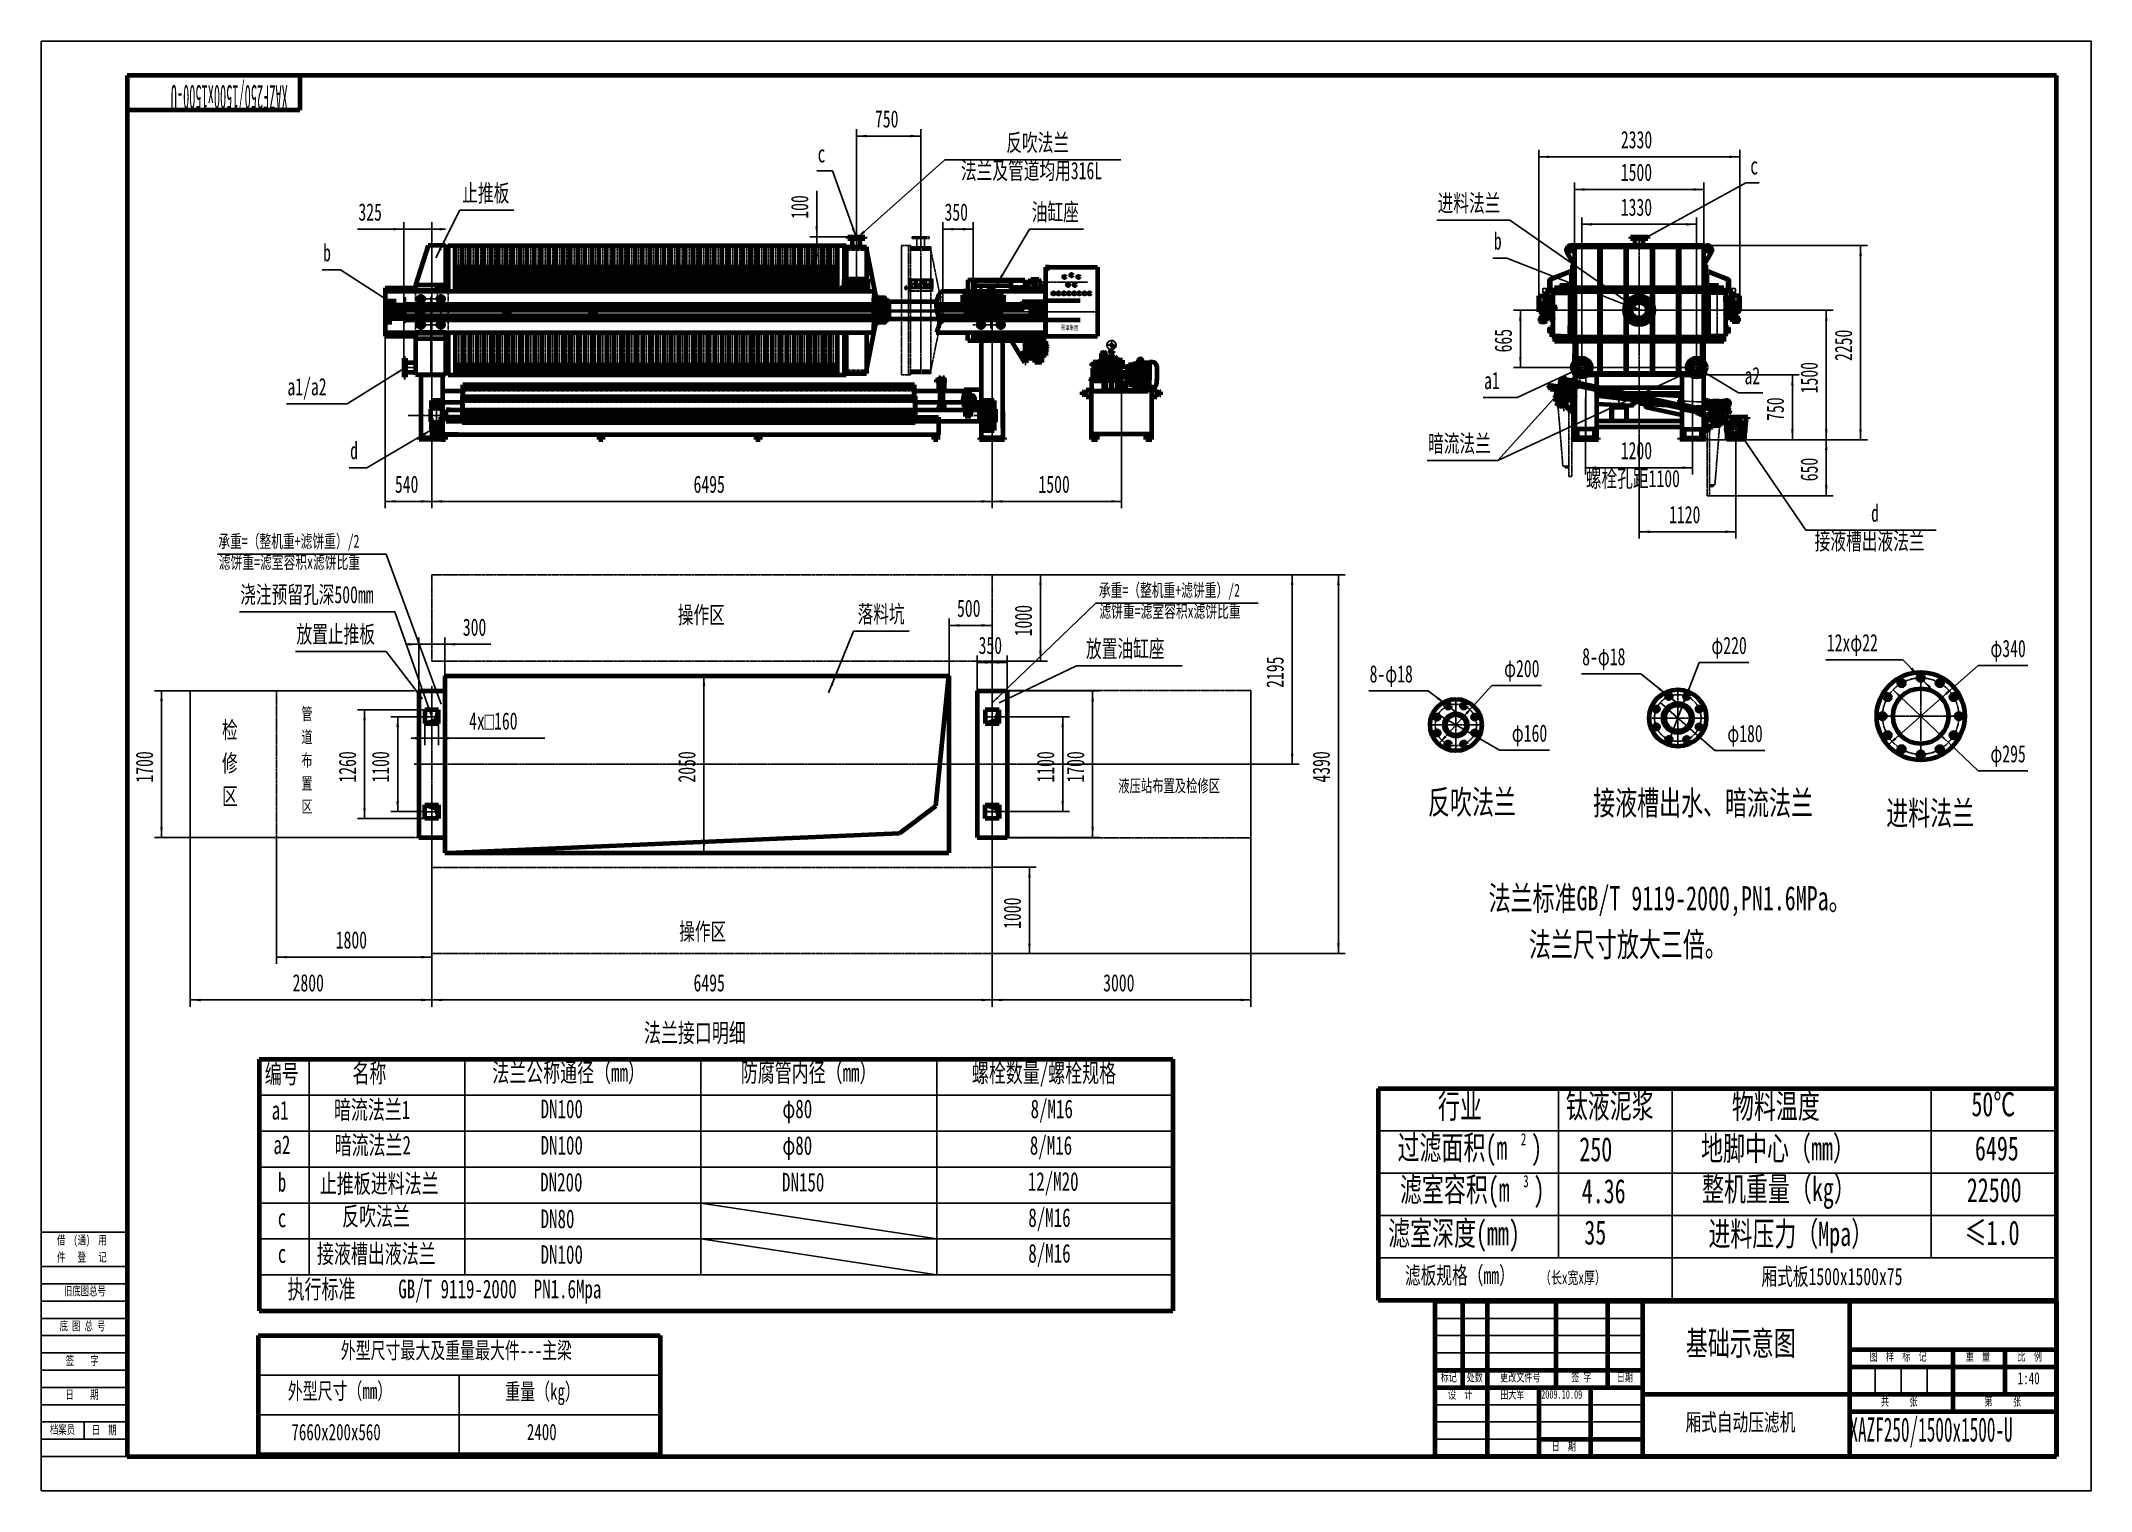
# Model space of a CAD drawing. Header units: millimetres. Extents: x -11880 to 11880, y -8400 to 8400.
import ezdxf

# ---------------------------------------------------------------- set-up
doc = ezdxf.new("R2010")
doc.units = ezdxf.units.MM
doc.header["$PDSIZE"] = 100
for name, pattern in [('EB_DASH', [6, 3, -3]), ('EB_DASHDOT', [39, 30, -3, 3, -3]), ('EB_DASHDOTDOT', [45, 30, -3, 3, -3, 3, -3])]:
    doc.linetypes.add(name, pattern=pattern)
for name, color, linetype, lineweight in [('CAXA0', 7, 'Continuous', 70), ('CAXA1', 1, 'EB_DASHDOT', 25), ('CAXA2', 6, 'EB_DASH', 25), ('CAXA3', 7, 'Continuous', 25), ('CAXA4', 3, 'Continuous', 25), ('CAXA5', 4, 'Continuous', 25), ('CAXAnew1', 150, 'EB_DASH', 25)]:
    doc.layers.add(name, color=color, linetype=linetype, lineweight=lineweight)
doc.styles.add('TextStyle1', font='', dxfattribs={"width": 0.522691})
doc.styles.add('TextStyle2', font='', dxfattribs={"width": 0.374595})
doc.styles.add('UserTxtStyle11', font='', dxfattribs={"width": 0.667})
doc.styles.add('标准', font='', dxfattribs={"width": 0.667})
doc.styles.get('TextStyle1').set_extended_font_data('SimSun')
doc.styles.get('TextStyle2').set_extended_font_data('SimSun')
doc.styles.get('UserTxtStyle11').set_extended_font_data('FangSong_GB2312')
doc.styles.get('标准').set_extended_font_data('SimSun')
doc.dimstyles.new('标准', dxfattribs={"dimscale": 40, "dimtxt": 5, "dimasz": 3, "dimexe": 2, "dimexo": 0, "dimtad": 1, "dimdec": 1, "dimzin": 12, "dimdsep": 46, "dimtxsty": '标准', "dimcen": 0, "dimdle": 4, "dimaunit": 1, "dimazin": 2, "dimtfac": 1, "dimtdec": 3, "dimtmove": 0, "dimatfit": 3, "dimfxl": 0, "dimtolj": 1, "dimtzin": 0, "dimarcsym": 0})

msp = doc.modelspace()

# ---------------------------------------------------------------- texts
at = {"layer": 'CAXA0', "linetype": 'Continuous', "lineweight": 25, "char_height": 100, "attachment_point": 1, "style": '标准'}
for s, insert in [('\\fSimSun|b0|i0|p34;图  样  标  记', (9315.17, -6791.5)), ('\\fSimSun|b0|i0|p34;重  量', (10427.93, -6791.5)), ('\\fSimSun|b0|i0|p34;比  例', (11027.93, -6791.5)), ('\\fSimSun|b0|i0|p34;标记', (4343.62, -7031.5)), ('\\fSimSun|b0|i0|p34;处数', (4643.62, -7031.5)), ('\\fSimSun|b0|i0|p34;更改文件号', (5031.55, -7031.5)), ('\\fSimSun|b0|i0|p34;签 字', (5855.78, -7031.5)), ('\\fSimSun|b0|i0|p34;日期', (6383.62, -7031.5)), ('\\fSimSun|b0|i0|p34;设  计', (4427.93, -7231.5)), ('\\fSimSun|b0|i0|p34;共     张', (9444.4, -7311.5)), ('\\fSimSun|b0|i0|p34;第     张', (10644.4, -7311.5)), ('\\fSimSun|b0|i0|p34;日  期', (5627.93, -7831.5))]:
    msp.add_mtext(s, dxfattribs=dict(at, insert=insert))
at = {"layer": 'CAXA4', "linetype": 'Continuous', "lineweight": 25, "attachment_point": 1, "style": '标准'}
for s, insert, char_height in [('\\fSimSun|b0|i0|p34;螺栓孔距1100', (6024.83, 3431.45), 200), ('\\fSimSun|b0|i0|p34;操作区', (-4499.12, 1850.28), 200), ('\\fSimSun|b0|i0|p34;检', (-9781.64, 517.32), 200), ('\\fSimSun|b0|i0|p34;管', (-8861.15, 674.55), 140), ('\\fSimSun|b0|i0|p34;道', (-8861.15, 406.03), 140), ('\\fSimSun|b0|i0|p34;修', (-9781.64, 133.72), 200), ('\\fSimSun|b0|i0|p34;布', (-8861.15, 137.51), 140), ('\\fSimSun|b0|i0|p34;区', (-9781.64, -249.88), 200), ('\\fSimSun|b0|i0|p34;置', (-8861.15, -131.01), 140), ('\\fSimSun|b0|i0|p34;液压站布置及检修区', (606.04, -157.37), 144), ('\\fSimSun|b0|i0|p34;区', (-8861.15, -399.53), 140), ('\\fSimSun|b0|i0|p34;反吹法兰\\P', (4195.42, -278.51), 280), ('\\fSimSun|b0|i0|p34;接液槽出水、暗流法兰\\P', (6109.96, -287.38), 280), ('\\fSimSun|b0|i0|p34;进料法兰\\P', (9506.65, -405.95), 280), ('\\fSimSun|b0|i0|p34;法兰标准GB/T 9119-2000,PN1.6MPa。', (4897.89, -1391.69), 280), ('\\fSimSun|b0|i0|p34;操作区', (-4483.78, -1816.26), 200), ('\\fSimSun|b0|i0|p34;法兰尺寸放大三倍。', (5365.68, -1928.73), 280), ('\\fSimSun|b0|i0|p34;法兰接口明细', (-4891.59, -2983.42), 216.1141), ('\\fSimSun|b0|i0|p34;编号', (-9286.7, -3460.49), 216.1141), ('\\fSimSun|b0|i0|p34;名称', (-8270.16, -3451), 216.1141), ('\\fSimSun|b0|i0|p34;法兰公称通径（mm）', (-6649.3, -3443.22), 216.1141), ('\\fSimSun|b0|i0|p34;防腐管内径（mm）', (-3769.09, -3443.22), 216.1141), ('\\fSimSun|b0|i0|p34;螺栓数量/螺栓规格', (-1090.71, -3448.28), 216.1141), ('\\fSimSun|b0|i0|p34;行业', (4310.26, -3801.93), 280), ('\\fSimSun|b0|i0|p34;钛液泥浆', (5792.76, -3797.76), 280), ('\\fSimSun|b0|i0|p34;物料温度', (7718, -3801.93), 280), ('\\fSimSun|b0|i0|p34;50℃', (10493.83, -3778.25), 280), ('\\fSimSun|b0|i0|p34;a1', (-9206.3, -3879.82), 216.1141), ('\\fSimSun|b0|i0|p34;暗流法兰1', (-8485.08, -3874.54), 216.12), ('\\fSimSun|b0|i0|p34;DN100', (-6089.22, -3864.4), 216.1141), ('\\fSimSun|b0|i0|p34;φ80', (-3286.59, -3864.4), 216.1141), ('\\fSimSun|b0|i0|p34;8/M16', (-410.23, -3864.7), 216.1141), ('\\fSimSun|b0|i0|p34;暗流法兰2', (-8476.74, -4284.47), 216.12), ('\\fSimSun|b0|i0|p34;8/M16', (-419.04, -4287.5), 216.1141), ('\\fSimSun|b0|i0|p34;地脚中心（mm）', (7360.95, -4289.79), 280), ('\\fSimSun|b0|i0|p34;a2', (-9185.82, -4279.65), 216.1141), ('\\fSimSun|b0|i0|p34;DN100', (-6089.22, -4285.81), 216.1141), ('\\fSimSun|b0|i0|p34;φ80', (-3286.59, -4288.27), 216.1141), ('\\fSimSun|b0|i0|p34;250', (5949.86, -4300.52), 280), ('\\fSimSun|b0|i0|p34;6495', (10534.93, -4289.92), 280), ('\\fSimSun|b0|i0|p34;b', (-9135.17, -4715.1), 216.1141), ('\\fSimSun|b0|i0|p34;止推板进料法兰', (-8648.04, -4730.74), 216.1141), ('\\fSimSun|b0|i0|p34;DN200', (-6093.97, -4713.58), 216.1141), ('\\fSimSun|b0|i0|p34;DN150', (-3291.33, -4713.58), 216.1141), ('\\fSimSun|b0|i0|p34;12/M20', (-442.5, -4705.49), 216.1141), ('\\fSimSun|b0|i0|p34;整机重量（kg）', (7371.47, -4760.92), 280), ('\\fSimSun|b0|i0|p34;4.36', (5977.88, -4785.56), 280), ('\\fSimSun|b0|i0|p34;22500', (10440.59, -4773.35), 280), ('\\fSimSun|b0|i0|p34;c', (-9135.17, -5127.54), 216.1141), ('\\fSimSun|b0|i0|p34;反吹法兰', (-8389.81, -5109.07), 216.12), ('\\fSimSun|b0|i0|p34;DN80', (-6089.22, -5138.36), 216.12), ('\\fSimSun|b0|i0|p34;8/M16', (-436.6, -5124.14), 216.1141), ('\\fSimSun|b0|i0|p34;滤室深度(mm)', (3732.83, -5273.19), 280), ('\\fSimSun|b0|i0|p34;35', (6007.69, -5264.31), 280), ('\\fSimSun|b0|i0|p34;进料压力（Mpa）', (7445.7, -5280.54), 280), ('\\fSimSun|b0|i0|p34;≤1.0', (10416.43, -5268.04), 280), ('\\fSimSun|b0|i0|p34;c', (-9135.17, -5540.98), 216.1141), ('\\fSimSun|b0|i0|p34;接液槽出液法兰', (-8681.4, -5543.95), 216.12), ('\\fSimSun|b0|i0|p34;DN100', (-6089.22, -5551.8), 216.12), ('\\fSimSun|b0|i0|p34;8/M16', (-436.6, -5537.58), 216.1141), ('\\fSimSun|b0|i0|p34;执行标准', (-9022.34, -5953.99), 216.1141), ('\\fSimSun|b0|i0|p34;GB/T 9119-2000  PN1.6Mpa', (-7738.8, -5951.09), 216.1141), ('\\fSimSun|b0|i0|p34;滤板规格（mm）', (3928.29, -5801.37), 200), ('\\fSimSun|b0|i0|p34;（长x宽x厚）', (5493.57, -5858.88), 140), ('\\fSimSun|b0|i0|p34;厢式板1500x1500x75', (8060.08, -5814.68), 200), ('\\fSimSun|b0|i0|p34;外型尺寸最大及重量最大件---主梁', (-8405.87, -6675.75), 190.08), ('\\fSimSun|b0|i0|p34;外型尺寸（mm）', (-9019.47, -7146.01), 190.0936), ('\\fSimSun|b0|i0|p34;重量（kg）', (-6498.94, -7152.13), 190.0936), ('\\fSimSun|b0|i0|p34;7660x200x560', (-8977.2, -7622.11), 190.08), ('\\fSimSun|b0|i0|p34;2400', (-6247.85, -7621.05), 190.08)]:
    msp.add_mtext(s, dxfattribs=dict(at, insert=insert, char_height=char_height))

# ---------------------------------------------------------------- blocks, each defined once
blk = doc.blocks.new('CAXBLOCK36', base_point=(-10880, -8000))
at = {"layer": 'CAXA3'}
for p, q in [((-10880, -5400), (-11880, -5400)), ((-10880, -5800), (-11880, -5800)), ((-10880, -6000), (-11880, -6000)), ((-10880, -6200), (-11880, -6200)), ((-10880, -6400), (-11880, -6400)), ((-10880, -6600), (-11880, -6600)), ((-10880, -6800), (-11880, -6800)), ((-10880, -7000), (-11880, -7000)), ((-10880, -7200), (-11880, -7200)), ((-10880, -7400), (-11880, -7400)), ((-10880, -7600), (-11880, -7600)), ((-11380, -7800), (-11380, -7600)), ((-10880, -7800), (-11880, -7800)), ((-10880, -8000), (-11880, -8000))]:
    blk.add_line(p, q, dxfattribs=at)
at = {"layer": 'CAXA0', "linetype": 'Continuous', "lineweight": 25, "char_height": 104, "attachment_point": 1}
for s, insert, style in [('\\fSimSun|b0|i0|p34;借  (通)  用', (-11694, -5439), '标准'), ('\\fSimSun|b0|i0|p34;件   登   记', (-11694, -5638), '标准'), ('\\fSimSun|b0|i0|p34;旧底图总号', (-11614, -6030), '标准'), ('\\fSimSun|b0|i0|p34;底 图 总 号', (-11664, -6435), '标准'), ('\\fSimSun|b0|i0|p34;签    字', (-11594, -6836), '标准'), ('\\fFangSong_GB2312|b0|i0|p34;日    期', (-11597, -7230), 'UserTxtStyle11'), ('\\fSimSun|b0|i0|p34;档案员', (-11777, -7635), '标准'), ('\\fSimSun|b0|i0|p34;日  期', (-11292, -7640), '标准')]:
    blk.add_mtext(s, dxfattribs=dict(at, insert=insert, style=style))
blk = doc.blocks.new('CAXBLOCK35', base_point=(11480, -8000))
at = {"layer": 'CAXA0', "linetype": 'Continuous', "lineweight": 70}
for p, q in [((11480, 8000), (-10880, 8000)), ((-10880, 8000), (-10880, -8000)), ((11480, -8000), (11480, 8000)), ((-10880, -8000), (11480, -8000))]:
    blk.add_line(p, q, dxfattribs=at)
at = {"layer": 'CAXA0'}
for p, q in [((-8880, 8000), (-8880, 7600)), ((-8880, 7600), (-10880, 7600))]:
    blk.add_line(p, q, dxfattribs=at)
at = {"layer": 'CAXA3', "linetype": 'Continuous', "lineweight": 25}
for p, q in [((-11880, 8400), (11880, 8400)), ((-11880, -8400), (-11880, 8400)), ((11880, 8400), (11880, -8400)), ((11880, -8400), (-11880, -8400))]:
    blk.add_line(p, q, dxfattribs=at)
at = {"layer": 'CAXA0'}
blk.add_blockref('CAXBLOCK36', (-10880, -8000), dxfattribs=at)
at = {"layer": 'CAXA0', "linetype": 'Continuous', "lineweight": 25, "insert": (-9020, 7608), "char_height": 280, "attachment_point": 1, "rotation": 180, "style": 'TextStyle2'}
blk.add_mtext('\\fSimSun|b0|i0|p34;XAZF250/1500x1500-U', dxfattribs=at)
blk = doc.blocks.new('CAXBLOCK37')
at = {"layer": 'CAXA4', "attachment_point": 1, "style": '标准'}
for s, insert, char_height in [('\\fSimSun|b0|i0|p34;过滤面积(m', (3842, -4282), 280), ('\\fSimSun|b0|i0|p34;2', (5271, -4255), 140), ('\\fSimSun|b0|i0|p34;)', (5391, -4282), 280)]:
    blk.add_mtext(s, dxfattribs=dict(at, insert=insert, char_height=char_height))
blk = doc.blocks.new('CAXBLOCK38')
at = {"layer": 'CAXA4', "attachment_point": 1, "style": '标准'}
for s, insert, char_height in [('\\fSimSun|b0|i0|p34;滤室容积(m', (3870, -4767), 280), ('\\fSimSun|b0|i0|p34;3', (5299, -4740), 140), ('\\fSimSun|b0|i0|p34;)', (5419, -4767), 280)]:
    blk.add_mtext(s, dxfattribs=dict(at, insert=insert, char_height=char_height))
blk = doc.blocks.new('CAXBLOCK39', base_point=(-7476, 5411))
at = {"layer": 'CAXA0'}
for radius in [33, 19.5]:
    blk.add_circle((-7476, 5411), radius, dxfattribs=at)
at = {"layer": 'CAXA1', "color": 1, "linetype": 'EB_DASHDOT', "lineweight": 25}
for p, q in [((-7438, 5411), (-7514, 5411)), ((-7476, 5373), (-7476, 5449))]:
    blk.add_line(p, q, dxfattribs=at)
blk = doc.blocks.new('CAXBLOCK40', base_point=(-7476, 5411))
at = {"layer": 'CAXA0'}
for p, q in [((-7476, 5443), (-7504, 5427)), ((-7504, 5427), (-7504, 5395)), ((-7504, 5395), (-7476, 5379)), ((-7449, 5427), (-7476, 5443)), ((-7476, 5379), (-7449, 5395)), ((-7449, 5395), (-7449, 5427))]:
    blk.add_line(p, q, dxfattribs=at)
blk.add_circle((-7476, 5411), 27.5, dxfattribs=at)
at = {"layer": 'CAXA1', "linetype": 'EB_DASHDOT', "lineweight": 25}
for p, q in [((-7507, 5411), (-7446, 5411)), ((-7476, 5446), (-7476, 5376))]:
    blk.add_line(p, q, dxfattribs=at)
blk = doc.blocks.new('CAXBLOCK41', base_point=(-7476, 5411))
at = {"layer": 'CAXA0'}
blk.add_circle((-7476, 5411), 18, dxfattribs=at)
at = {"layer": 'CAXA1', "linetype": 'EB_DASHDOT', "lineweight": 25}
for p, q in [((-7455, 5411), (-7497, 5411)), ((-7476, 5432), (-7476, 5390))]:
    blk.add_line(p, q, dxfattribs=at)
at = {"layer": 'CAXA3'}
blk.add_arc((-7476, 5411), 15.8, 90, 10, dxfattribs=at)
blk = doc.blocks.new('CAXBLOCK42', base_point=(-7246, 5411))
at = {"layer": 'CAXA0'}
for radius in [33, 19.5]:
    blk.add_circle((-7246, 5411), radius, dxfattribs=at)
at = {"layer": 'CAXA1', "color": 1, "linetype": 'EB_DASHDOT', "lineweight": 25}
for p, q in [((-7208, 5411), (-7284, 5411)), ((-7246, 5373), (-7246, 5449))]:
    blk.add_line(p, q, dxfattribs=at)
blk = doc.blocks.new('CAXBLOCK43', base_point=(-7246, 5411))
at = {"layer": 'CAXA0'}
for p, q in [((-7246, 5443), (-7274, 5427)), ((-7274, 5427), (-7274, 5395)), ((-7274, 5395), (-7246, 5379)), ((-7219, 5427), (-7246, 5443)), ((-7246, 5379), (-7219, 5395)), ((-7219, 5395), (-7219, 5427))]:
    blk.add_line(p, q, dxfattribs=at)
blk.add_circle((-7246, 5411), 27.5, dxfattribs=at)
at = {"layer": 'CAXA1', "linetype": 'EB_DASHDOT', "lineweight": 25}
for p, q in [((-7277, 5411), (-7216, 5411)), ((-7246, 5446), (-7246, 5376))]:
    blk.add_line(p, q, dxfattribs=at)
blk = doc.blocks.new('CAXBLOCK44', base_point=(-7246, 5411))
at = {"layer": 'CAXA0'}
blk.add_circle((-7246, 5411), 18, dxfattribs=at)
at = {"layer": 'CAXA1', "linetype": 'EB_DASHDOT', "lineweight": 25}
for p, q in [((-7225, 5411), (-7267, 5411)), ((-7246, 5432), (-7246, 5390))]:
    blk.add_line(p, q, dxfattribs=at)
at = {"layer": 'CAXA3'}
blk.add_arc((-7246, 5411), 15.8, 90, 10, dxfattribs=at)
blk = doc.blocks.new('CAXBLOCK45', base_point=(-7476, 5111))
at = {"layer": 'CAXA0'}
for radius in [33, 19.5]:
    blk.add_circle((-7476, 5111), radius, dxfattribs=at)
at = {"layer": 'CAXA1', "color": 1, "linetype": 'EB_DASHDOT', "lineweight": 25}
for p, q in [((-7438, 5111), (-7514, 5111)), ((-7476, 5073), (-7476, 5149))]:
    blk.add_line(p, q, dxfattribs=at)
blk = doc.blocks.new('CAXBLOCK46', base_point=(-7476, 5111))
at = {"layer": 'CAXA0'}
for p, q in [((-7476, 5143), (-7504, 5127)), ((-7504, 5127), (-7504, 5095)), ((-7504, 5095), (-7476, 5079)), ((-7449, 5127), (-7476, 5143)), ((-7476, 5079), (-7449, 5095)), ((-7449, 5095), (-7449, 5127))]:
    blk.add_line(p, q, dxfattribs=at)
blk.add_circle((-7476, 5111), 27.5, dxfattribs=at)
at = {"layer": 'CAXA1', "linetype": 'EB_DASHDOT', "lineweight": 25}
for p, q in [((-7507, 5111), (-7446, 5111)), ((-7476, 5146), (-7476, 5076))]:
    blk.add_line(p, q, dxfattribs=at)
blk = doc.blocks.new('CAXBLOCK47', base_point=(-7476, 5111))
at = {"layer": 'CAXA0'}
blk.add_circle((-7476, 5111), 18, dxfattribs=at)
at = {"layer": 'CAXA1', "linetype": 'EB_DASHDOT', "lineweight": 25}
for p, q in [((-7455, 5111), (-7497, 5111)), ((-7476, 5132), (-7476, 5090))]:
    blk.add_line(p, q, dxfattribs=at)
at = {"layer": 'CAXA3'}
blk.add_arc((-7476, 5111), 15.8, 90, 10, dxfattribs=at)
blk = doc.blocks.new('CAXBLOCK48', base_point=(-7246, 5111))
at = {"layer": 'CAXA0'}
for radius in [33, 19.5]:
    blk.add_circle((-7246, 5111), radius, dxfattribs=at)
at = {"layer": 'CAXA1', "color": 1, "linetype": 'EB_DASHDOT', "lineweight": 25}
for p, q in [((-7208, 5111), (-7284, 5111)), ((-7246, 5073), (-7246, 5149))]:
    blk.add_line(p, q, dxfattribs=at)
blk = doc.blocks.new('CAXBLOCK49', base_point=(-7246, 5111))
at = {"layer": 'CAXA0'}
for p, q in [((-7246, 5143), (-7274, 5127)), ((-7274, 5127), (-7274, 5095)), ((-7274, 5095), (-7246, 5079)), ((-7219, 5127), (-7246, 5143)), ((-7246, 5079), (-7219, 5095)), ((-7219, 5095), (-7219, 5127))]:
    blk.add_line(p, q, dxfattribs=at)
blk.add_circle((-7246, 5111), 27.5, dxfattribs=at)
at = {"layer": 'CAXA1', "linetype": 'EB_DASHDOT', "lineweight": 25}
for p, q in [((-7277, 5111), (-7216, 5111)), ((-7246, 5146), (-7246, 5076))]:
    blk.add_line(p, q, dxfattribs=at)
blk = doc.blocks.new('CAXBLOCK50', base_point=(-7246, 5111))
at = {"layer": 'CAXA0'}
blk.add_circle((-7246, 5111), 18, dxfattribs=at)
at = {"layer": 'CAXA1', "linetype": 'EB_DASHDOT', "lineweight": 25}
for p, q in [((-7225, 5111), (-7267, 5111)), ((-7246, 5132), (-7246, 5090))]:
    blk.add_line(p, q, dxfattribs=at)
at = {"layer": 'CAXA3'}
blk.add_arc((-7246, 5111), 15.8, 90, 10, dxfattribs=at)
blk = doc.blocks.new('CAXBLOCK51', base_point=(-7801, 5316))
at = {"layer": 'CAXA0'}
blk.add_circle((-7801, 5316), 6.92, dxfattribs=at)
at = {"layer": 'CAXA1', "linetype": 'EB_DASHDOT', "lineweight": 25}
for p, q in [((-7790, 5316), (-7812, 5316)), ((-7801, 5305), (-7801, 5327))]:
    blk.add_line(p, q, dxfattribs=at)
at = {"layer": 'CAXA3'}
blk.add_arc((-7801, 5316), 8, 350, 270, dxfattribs=at)
blk = doc.blocks.new('CAXBLOCK52', base_point=(-7801, 5206))
at = {"layer": 'CAXA0'}
blk.add_circle((-7801, 5206), 6.92, dxfattribs=at)
at = {"layer": 'CAXA1', "linetype": 'EB_DASHDOT', "lineweight": 25}
for p, q in [((-7790, 5206), (-7812, 5206)), ((-7801, 5195), (-7801, 5217))]:
    blk.add_line(p, q, dxfattribs=at)
at = {"layer": 'CAXA3'}
blk.add_arc((-7801, 5206), 8, 350, 270, dxfattribs=at)
blk = doc.blocks.new('CAXBLOCK53', base_point=(-7701, 5206))
at = {"layer": 'CAXA0'}
blk.add_circle((-7701, 5206), 6.92, dxfattribs=at)
at = {"layer": 'CAXA1', "linetype": 'EB_DASHDOT', "lineweight": 25}
for p, q in [((-7690, 5206), (-7712, 5206)), ((-7701, 5195), (-7701, 5217))]:
    blk.add_line(p, q, dxfattribs=at)
at = {"layer": 'CAXA3'}
blk.add_arc((-7701, 5206), 8, 350, 270, dxfattribs=at)
blk = doc.blocks.new('CAXBLOCK54', base_point=(-7701, 5316))
at = {"layer": 'CAXA0'}
blk.add_circle((-7701, 5316), 6.92, dxfattribs=at)
at = {"layer": 'CAXA1', "linetype": 'EB_DASHDOT', "lineweight": 25}
for p, q in [((-7690, 5316), (-7712, 5316)), ((-7701, 5305), (-7701, 5327))]:
    blk.add_line(p, q, dxfattribs=at)
at = {"layer": 'CAXA3'}
blk.add_arc((-7701, 5316), 8, 350, 270, dxfattribs=at)
blk = doc.blocks.new('CAXBLOCK55', base_point=(-7751, 5261))
at = {"layer": 'CAXA0'}
for p, q in [((-7759, 5261), (-7755, 5268)), ((-7759, 5261), (-7755, 5254)), ((-7755, 5268), (-7747, 5268)), ((-7755, 5254), (-7747, 5254)), ((-7743, 5261), (-7747, 5268)), ((-7743, 5261), (-7747, 5268)), ((-7743, 5261), (-7747, 5254))]:
    blk.add_line(p, q, dxfattribs=at)
blk.add_circle((-7751, 5261), 8.08, dxfattribs=at)
for start, end in [(0, 180), (180, 0)]:
    blk.add_arc((-7751, 5261), 11.8, start, end, dxfattribs=at)
at = {"layer": 'CAXA1', "linetype": 'EB_DASHDOT', "lineweight": 25}
for p, q in [((-7766, 5261), (-7736, 5261)), ((-7751, 5246), (-7751, 5276))]:
    blk.add_line(p, q, dxfattribs=at)
blk = doc.blocks.new('CAXBLOCK56', base_point=(-7751, 5261))
at = {"layer": 'CAXA0', "color": 230, "linetype": 'EB_DASHDOTDOT', "lineweight": 25}
for centre, radius, start, end in [((-7751, 5261), 72.5, 152.0853, 162.9147), ((-7797, 5299), 29.3, 214.9155, 239.1591), ((-7797, 5223), 29.3, 120.8409, 145.0845), ((-7751, 5261), 72.5, 197.0853, 207.9147), ((-7810, 5266), 29.3, 75.8409, 100.0845), ((-7810, 5256), 29.3, 259.9155, 284.1591), ((-7756, 5320), 29.3, 169.9155, 194.1591), ((-7751, 5261), 72.5, 107.0853, 117.9147), ((-7789, 5306), 29.3, 30.8409, 55.0845), ((-7756, 5202), 29.3, 165.8409, 190.0845), ((-7751, 5261), 72.5, 242.0853, 252.9147), ((-7789, 5216), 29.3, 304.9155, 329.1591), ((-7713, 5216), 29.3, 210.8409, 235.0845), ((-7751, 5261), 72.5, 287.0853, 297.9147), ((-7746, 5202), 29.3, 349.9155, 8.9401)]:
    blk.add_arc(centre, radius, start, end, dxfattribs=at)
at = {"layer": 'CAXA0', "color": 230, "linetype": 'Continuous', "lineweight": 70}
for centre, radius, start, end in [((-7818, 5261), 14.3, 295.0816, 64.9184), ((-7704, 5308), 14.3, 160.0816, 289.9184), ((-7704, 5308), 14.3, 160.0816, 289.9184), ((-7704, 5214), 14.3, 70.0816, 199.9184), ((-7704, 5214), 14.3, 70.0816, 199.9184), ((-7704, 5214), 14.3, 70.0816, 199.9184), ((-7746, 5320), 29.3, 345.8409, 351.0599), ((-7692, 5266), 29.3, 79.9155, 104.1591), ((-7692, 5256), 29.3, 255.8409, 280.0845), ((-7692, 5256), 29.3, 255.8409, 261.0599), ((-7692, 5256), 29.3, 255.8409, 280.0845), ((-7685, 5261), 14.3, 115.0816, 244.9184), ((-7685, 5261), 14.3, 115.0816, 244.9184), ((-7706, 5299), 29.3, 300.8409, 325.0845), ((-7706, 5299), 29.3, 300.8409, 306.0599), ((-7706, 5223), 29.3, 34.9155, 59.1591), ((-7706, 5223), 29.3, 34.9155, 59.1591), ((-7751, 5261), 72.5, 17.0853, 27.9147), ((-7751, 5261), 72.5, 332.0853, 342.9147), ((-7751, 5261), 72.5, 332.0853, 342.9147), ((-7746, 5202), 29.3, 8.9401, 14.1591)]:
    blk.add_arc(centre, radius, start, end, dxfattribs=at)
at = {"layer": 'CAXA0', "linetype": 'Continuous', "lineweight": 70}
for centre, start, end in [((-7798, 5308), 250.0816, 19.9184), ((-7798, 5214), 340.0816, 109.9184), ((-7751, 5327), 205.0816, 334.9184), ((-7751, 5195), 25.0816, 154.9184)]:
    blk.add_arc(centre, 14.3, start, end, dxfattribs=at)
at = {"layer": 'CAXAnew1', "color": 230, "linetype": 'EB_DASHDOTDOT', "lineweight": 25}
for centre, radius, start, end in [((-7713, 5306), 29.3, 124.9155, 149.1591), ((-7751, 5261), 72.5, 62.0853, 72.9147), ((-7746, 5320), 29.3, 351.0599, 10.0845)]:
    blk.add_arc(centre, radius, start, end, dxfattribs=at)
blk = doc.blocks.new('CAXBLOCK58', base_point=(-7851, 5371))
at = {"layer": 'CAXA0'}
for p, q in [((-7854, 5371), (-7853, 5374)), ((-7854, 5371), (-7853, 5369)), ((-7853, 5374), (-7850, 5374)), ((-7853, 5369), (-7850, 5369)), ((-7848, 5371), (-7850, 5374)), ((-7848, 5371), (-7850, 5374)), ((-7848, 5371), (-7850, 5369))]:
    blk.add_line(p, q, dxfattribs=at)
blk.add_circle((-7851, 5371), 2.89, dxfattribs=at)
for start, end in [(0, 180), (180, 0)]:
    blk.add_arc((-7851, 5371), 4.89, start, end, dxfattribs=at)
at = {"layer": 'CAXA1', "linetype": 'EB_DASHDOT', "lineweight": 25}
for p, q in [((-7859, 5371), (-7843, 5371)), ((-7851, 5363), (-7851, 5379))]:
    blk.add_line(p, q, dxfattribs=at)
blk = doc.blocks.new('CAXBLOCK59', base_point=(-7851, 5151))
at = {"layer": 'CAXA0'}
for p, q in [((-7854, 5151), (-7853, 5154)), ((-7854, 5151), (-7853, 5149)), ((-7853, 5154), (-7850, 5154)), ((-7853, 5149), (-7850, 5149)), ((-7848, 5151), (-7850, 5154)), ((-7848, 5151), (-7850, 5154)), ((-7848, 5151), (-7850, 5149))]:
    blk.add_line(p, q, dxfattribs=at)
blk.add_circle((-7851, 5151), 2.89, dxfattribs=at)
for start, end in [(0, 180), (180, 0)]:
    blk.add_arc((-7851, 5151), 4.89, start, end, dxfattribs=at)
at = {"layer": 'CAXA1', "linetype": 'EB_DASHDOT', "lineweight": 25}
for p, q in [((-7859, 5151), (-7843, 5151)), ((-7851, 5143), (-7851, 5159))]:
    blk.add_line(p, q, dxfattribs=at)
blk = doc.blocks.new('CAXBLOCK57', base_point=(-7891, 5261))
at = {"layer": 'CAXA0'}
for p, q in [((-7891, 5350), (-7891, 5172)), ((-7811, 5360), (-7881, 5360)), ((-7878, 5374), (-7878, 5360)), ((-7764, 5384), (-7868, 5384)), ((-7881, 5162), (-7831, 5162)), ((-7878, 5162), (-7878, 5149)), ((-7813, 5139), (-7868, 5139))]:
    blk.add_line(p, q, dxfattribs=at)
at = {"layer": 'CAXA0', "color": 7}
blk.add_line((-7891, 5284), (-7891, 5239), dxfattribs=at)
at = {"layer": 'CAXA0'}
for centre in [(-7851, 5371), (-7851, 5151)]:
    blk.add_circle(centre, 3, dxfattribs=at)
for centre, start, end in [((-7881, 5350), 90, 180), ((-7868, 5374), 90, 180), ((-7881, 5172), 180, 270), ((-7868, 5149), 180, 270)]:
    blk.add_arc(centre, 10, start, end, dxfattribs=at)
at = {"layer": 'CAXA3'}
blk.add_open_spline([(-7813, 5139), (-7823, 5150), (-7852, 5191), (-7854, 5265), (-7844, 5349), (-7793, 5367), (-7771, 5380), (-7764, 5384)], degree=3, knots=[0, 0, 0, 0, 45.813476, 149.310907, 220.926897, 274.937496, 298.869829, 298.869829, 298.869829, 298.869829], dxfattribs=at)
at = {"layer": 'CAXA0'}
for name, p in [('CAXBLOCK58', (-7851, 5371)), ('CAXBLOCK59', (-7851, 5151))]:
    blk.add_blockref(name, p, dxfattribs=at)
blk = doc.blocks.new('CAXBLOCK61', base_point=(-7232, 5546))
at = {"layer": 'CAXA0', "linetype": 'Continuous', "lineweight": 70}
for p, q in [((-7291, 5569), (-7193, 5569)), ((-7291, 5569), (-7291, 5479)), ((-7291, 5479), (-7281, 5479)), ((-7281, 5479), (-7281, 5569)), ((-7281, 5534), (-7208, 5534)), ((-7281, 5529), (-7208, 5529)), ((-7262, 5556), (-7262, 5546)), ((-7252, 5556), (-7252, 5546)), ((-7232, 5556), (-7232, 5546)), ((-7222, 5556), (-7222, 5546)), ((-7208, 5507), (-7208, 5569)), ((-7193, 5507), (-7208, 5507)), ((-7193, 5569), (-7193, 5507))]:
    blk.add_line(p, q, dxfattribs=at)
at = {"layer": 'CAXA0', "linetype": 'EB_DASH', "lineweight": 25}
blk.add_line((-7198, 5507), (-7198, 5569), dxfattribs=at)
at = {"layer": 'CAXA0', "linetype": 'Continuous', "lineweight": 70}
for centre, start, end in [((-7257, 5556), 0, 180), ((-7257, 5546), 180, 0), ((-7227, 5556), 0, 180), ((-7227, 5546), 180, 0)]:
    blk.add_arc(centre, 5, start, end, dxfattribs=at)
at = {"layer": 'CAXA1', "linetype": 'EB_DASHDOT', "lineweight": 25}
for p, q in [((-7257, 5564), (-7257, 5538)), ((-7227, 5564), (-7227, 5538))]:
    blk.add_line(p, q, dxfattribs=at)
blk = doc.blocks.new('CAXBLOCK62', base_point=(-7257, 5551))
at = {"layer": 'CAXA0'}
for p, q in [((-7260, 5551), (-7258, 5554)), ((-7260, 5551), (-7258, 5548)), ((-7258, 5554), (-7255, 5554)), ((-7258, 5548), (-7255, 5548)), ((-7253, 5551), (-7255, 5554)), ((-7253, 5551), (-7255, 5554)), ((-7253, 5551), (-7255, 5548))]:
    blk.add_line(p, q, dxfattribs=at)
blk.add_circle((-7257, 5551), 3.46, dxfattribs=at)
for start, end in [(0, 180), (180, 0)]:
    blk.add_arc((-7257, 5551), 6.37, start, end, dxfattribs=at)
at = {"layer": 'CAXA1', "linetype": 'EB_DASHDOT', "lineweight": 25}
for p, q in [((-7266, 5551), (-7247, 5551)), ((-7257, 5542), (-7257, 5560))]:
    blk.add_line(p, q, dxfattribs=at)
blk = doc.blocks.new('CAXBLOCK63', base_point=(-7227, 5551))
at = {"layer": 'CAXA0'}
for p, q in [((-7230, 5551), (-7228, 5554)), ((-7230, 5551), (-7228, 5548)), ((-7228, 5554), (-7225, 5554)), ((-7228, 5548), (-7225, 5548)), ((-7223, 5551), (-7225, 5554)), ((-7223, 5551), (-7225, 5554)), ((-7223, 5551), (-7225, 5548))]:
    blk.add_line(p, q, dxfattribs=at)
blk.add_circle((-7227, 5551), 3.46, dxfattribs=at)
for start, end in [(0, 180), (180, 0)]:
    blk.add_arc((-7227, 5551), 6.37, start, end, dxfattribs=at)
at = {"layer": 'CAXA1', "linetype": 'EB_DASHDOT', "lineweight": 25}
for p, q in [((-7236, 5551), (-7217, 5551)), ((-7227, 5542), (-7227, 5560))]:
    blk.add_line(p, q, dxfattribs=at)
blk = doc.blocks.new('CAXBLOCK60', base_point=(-7228, 5548))
at = {"layer": 'CAXA3', "linetype": 'Continuous', "lineweight": 70}
for name, p in [('CAXBLOCK61', (-7232, 5546)), ('CAXBLOCK62', (-7257, 5551)), ('CAXBLOCK63', (-7227, 5551))]:
    blk.add_blockref(name, p, dxfattribs=at)
blk = doc.blocks.new('CAXBLOCK64', base_point=(-7038, 5559))
at = {"layer": 'CAXA0', "linetype": 'Continuous', "lineweight": 70}
for p, q in [((-7055, 5779), (-7061, 5779)), ((-7061, 5779), (-7061, 5566)), ((-7015, 5779), (-7061, 5779)), ((-7015, 5779), (-7015, 5566)), ((-7067, 5565), (-7056, 5566)), ((-7067, 5565), (-7067, 5536)), ((-7067, 5565), (-7067, 5536)), ((-7067, 5536), (-7056, 5535)), ((-7061, 5536), (-7061, 5501)), ((-7056, 5501), (-7061, 5501)), ((-7019, 5694), (-7056, 5694)), ((-7056, 5694), (-7056, 5501)), ((-7019, 5579), (-7056, 5579)), ((-7019, 5548), (-7056, 5548)), ((-7047, 5520), (-7056, 5520)), ((-7015, 5501), (-7056, 5501)), ((-7047, 5520), (-7047, 5501)), ((-7019, 5520), (-7028, 5520)), ((-7028, 5520), (-7028, 5501)), ((-7019, 5694), (-7019, 5501)), ((-7008, 5565), (-7019, 5566)), ((-7008, 5536), (-7019, 5535)), ((-7015, 5536), (-7015, 5501)), ((-7008, 5565), (-7008, 5536)), ((-7008, 5565), (-7008, 5536))]:
    blk.add_line(p, q, dxfattribs=at)
for centre, radius in [((-7038, 5710), 13.1), ((-7038, 5710), 8.5), ((-7038, 5559), 5.8)]:
    blk.add_circle(centre, radius, dxfattribs=at)
at = {"layer": 'CAXA1', "color": 1, "linetype": 'EB_DASHDOT', "lineweight": 25}
for p, q in [((-7012, 5710), (-7058, 5710)), ((-7038, 5742), (-7038, 5501)), ((-7012, 5559), (-7055, 5559))]:
    blk.add_line(p, q, dxfattribs=at)
blk = doc.blocks.new('CAXBLOCK65', base_point=(-7038, 4604))
at = {"layer": 'CAXA0', "linetype": 'Continuous', "lineweight": 70}
for p, q in [((-7059, 4604), (-7059, 4543)), ((-7055, 4632), (-7057, 4629)), ((-7057, 4629), (-7057, 4618)), ((-7018, 4629), (-7057, 4629)), ((-7055, 4648), (-7021, 4648)), ((-7055, 4632), (-7055, 4648)), ((-7055, 4639), (-7021, 4639)), ((-7055, 4632), (-7021, 4632)), ((-7048, 4648), (-7048, 4639)), ((-7027, 4648), (-7027, 4639)), ((-7021, 4632), (-7021, 4648)), ((-7021, 4632), (-7018, 4629)), ((-7018, 4629), (-7018, 4618)), ((-7017, 4604), (-7017, 4543))]:
    blk.add_line(p, q, dxfattribs=at)
for radius, start, end in [(24.5, 328.9973, 211.0027), (21, 0, 180)]:
    blk.add_arc((-7038, 4604), radius, start, end, dxfattribs=at)
for major_axis in [(21, 0), (15.4, 0)]:
    blk.add_ellipse((-7038, 4543), major_axis=major_axis, ratio=0.233333, dxfattribs=at)
at = {"layer": 'CAXA1', "linetype": 'EB_DASHDOT', "lineweight": 25}
for p, q in [((-7009, 4604), (-7067, 4604)), ((-7038, 4575), (-7038, 4632))]:
    blk.add_line(p, q, dxfattribs=at)
blk = doc.blocks.new('CAXBLOCK66', base_point=(-6954, 5559))
at = {"layer": 'CAXA0', "linetype": 'Continuous', "lineweight": 70}
for p, q in [((-6972, 5779), (-6978, 5779)), ((-6978, 5779), (-6978, 5566)), ((-6931, 5779), (-6978, 5779)), ((-6931, 5779), (-6931, 5566)), ((-6984, 5565), (-6973, 5566)), ((-6984, 5565), (-6984, 5536)), ((-6984, 5565), (-6984, 5536)), ((-6984, 5536), (-6973, 5535)), ((-6978, 5536), (-6978, 5501)), ((-6973, 5501), (-6978, 5501)), ((-6936, 5694), (-6973, 5694)), ((-6973, 5694), (-6973, 5501)), ((-6936, 5579), (-6973, 5579)), ((-6936, 5548), (-6973, 5548)), ((-6964, 5520), (-6973, 5520)), ((-6931, 5501), (-6973, 5501)), ((-6964, 5520), (-6964, 5501)), ((-6936, 5520), (-6945, 5520)), ((-6945, 5520), (-6945, 5501)), ((-6936, 5694), (-6936, 5501)), ((-6925, 5565), (-6936, 5566)), ((-6925, 5536), (-6936, 5535)), ((-6931, 5536), (-6931, 5501)), ((-6925, 5565), (-6925, 5536)), ((-6925, 5565), (-6925, 5536))]:
    blk.add_line(p, q, dxfattribs=at)
for centre, radius in [((-6954, 5710), 13.1), ((-6954, 5710), 8.5), ((-6954, 5559), 5.8)]:
    blk.add_circle(centre, radius, dxfattribs=at)
at = {"layer": 'CAXA1', "color": 1, "linetype": 'EB_DASHDOT', "lineweight": 25}
for p, q in [((-6929, 5710), (-6975, 5710)), ((-6954, 5742), (-6954, 5501)), ((-6929, 5559), (-6971, 5559))]:
    blk.add_line(p, q, dxfattribs=at)
blk = doc.blocks.new('CAXBLOCK67', base_point=(-6954, 4604))
at = {"layer": 'CAXA0', "linetype": 'Continuous', "lineweight": 70}
for p, q in [((-6975, 4604), (-6975, 4543)), ((-6971, 4632), (-6974, 4629)), ((-6974, 4629), (-6974, 4618)), ((-6935, 4629), (-6974, 4629)), ((-6971, 4648), (-6938, 4648)), ((-6971, 4632), (-6971, 4648)), ((-6971, 4639), (-6938, 4639)), ((-6971, 4632), (-6938, 4632)), ((-6965, 4648), (-6965, 4639)), ((-6944, 4648), (-6944, 4639)), ((-6938, 4632), (-6938, 4648)), ((-6938, 4632), (-6935, 4629)), ((-6935, 4629), (-6935, 4618)), ((-6933, 4604), (-6933, 4543))]:
    blk.add_line(p, q, dxfattribs=at)
for radius, start, end in [(24.5, 328.9973, 211.0027), (21, 0, 180)]:
    blk.add_arc((-6954, 4604), radius, start, end, dxfattribs=at)
for major_axis in [(21, 0), (15.4, 0)]:
    blk.add_ellipse((-6954, 4543), major_axis=major_axis, ratio=0.233333, dxfattribs=at)
at = {"layer": 'CAXA1', "linetype": 'EB_DASHDOT', "lineweight": 25}
for p, q in [((-6926, 4604), (-6983, 4604)), ((-6954, 4575), (-6954, 4632))]:
    blk.add_line(p, q, dxfattribs=at)
blk = doc.blocks.new('CAXBLOCK68', base_point=(-7296, 3961))
at = {"layer": 'CAXA0'}
for p, q in [((-7296, 3978), (-7311, 3969)), ((-7311, 3969), (-7311, 3953)), ((-7311, 3953), (-7296, 3945)), ((-7282, 3969), (-7296, 3978)), ((-7296, 3945), (-7282, 3953)), ((-7282, 3953), (-7282, 3969))]:
    blk.add_line(p, q, dxfattribs=at)
blk.add_circle((-7296, 3961), 14.3, dxfattribs=at)
at = {"layer": 'CAXA1', "linetype": 'EB_DASHDOT', "lineweight": 25}
for p, q in [((-7279, 3961), (-7314, 3961)), ((-7296, 3942), (-7296, 3981))]:
    blk.add_line(p, q, dxfattribs=at)
blk = doc.blocks.new('CAXBLOCK69', base_point=(-7296, 4161))
at = {"layer": 'CAXA0'}
for p, q in [((-7311, 4169), (-7296, 4178)), ((-7311, 4153), (-7311, 4169)), ((-7296, 4145), (-7311, 4153)), ((-7296, 4178), (-7282, 4169)), ((-7282, 4153), (-7296, 4145)), ((-7282, 4169), (-7282, 4153))]:
    blk.add_line(p, q, dxfattribs=at)
blk.add_circle((-7296, 4161), 14.3, dxfattribs=at)
at = {"layer": 'CAXA1', "linetype": 'EB_DASHDOT', "lineweight": 25}
for p, q in [((-7279, 4161), (-7314, 4161)), ((-7296, 4181), (-7296, 4142))]:
    blk.add_line(p, q, dxfattribs=at)
blk = doc.blocks.new('CAXBLOCK70', base_point=(-7296, 3916))
at = {"layer": 'CAXA0'}
for p, q in [((-7311, 3925), (-7296, 3933)), ((-7311, 3908), (-7311, 3925)), ((-7296, 3899), (-7311, 3908)), ((-7296, 3933), (-7281, 3925)), ((-7281, 3908), (-7296, 3899)), ((-7281, 3908), (-7281, 3925))]:
    blk.add_line(p, q, dxfattribs=at)
blk.add_circle((-7296, 3916), 14.8, dxfattribs=at)
at = {"layer": 'CAXA1', "linetype": 'EB_DASHDOT', "lineweight": 25}
for p, q in [((-7278, 3916), (-7314, 3916)), ((-7296, 3936), (-7296, 3896))]:
    blk.add_line(p, q, dxfattribs=at)
blk = doc.blocks.new('CAXBLOCK71', base_point=(-7296, 4206))
at = {"layer": 'CAXA0'}
for p, q in [((-7296, 4223), (-7311, 4215)), ((-7311, 4215), (-7311, 4198)), ((-7311, 4198), (-7296, 4189)), ((-7281, 4215), (-7296, 4223)), ((-7296, 4189), (-7281, 4198)), ((-7281, 4215), (-7281, 4198))]:
    blk.add_line(p, q, dxfattribs=at)
blk.add_circle((-7296, 4206), 14.8, dxfattribs=at)
at = {"layer": 'CAXA1', "linetype": 'EB_DASHDOT', "lineweight": 25}
for p, q in [((-7278, 4206), (-7314, 4206)), ((-7296, 4186), (-7296, 4226))]:
    blk.add_line(p, q, dxfattribs=at)
blk = doc.blocks.new('CAXBLOCK72', base_point=(-6871, 5559))
at = {"layer": 'CAXA0', "linetype": 'Continuous', "lineweight": 70}
for p, q in [((-6888, 5779), (-6894, 5779)), ((-6894, 5779), (-6894, 5566)), ((-6848, 5779), (-6894, 5779)), ((-6848, 5779), (-6848, 5566)), ((-6900, 5565), (-6889, 5566)), ((-6900, 5565), (-6900, 5536)), ((-6900, 5565), (-6900, 5536)), ((-6900, 5536), (-6889, 5535)), ((-6894, 5536), (-6894, 5501)), ((-6889, 5501), (-6894, 5501)), ((-6852, 5694), (-6889, 5694)), ((-6889, 5694), (-6889, 5501)), ((-6852, 5579), (-6889, 5579)), ((-6852, 5548), (-6889, 5548)), ((-6880, 5520), (-6889, 5520)), ((-6848, 5501), (-6889, 5501)), ((-6880, 5520), (-6880, 5501)), ((-6852, 5520), (-6861, 5520)), ((-6861, 5520), (-6861, 5501)), ((-6852, 5694), (-6852, 5501)), ((-6841, 5565), (-6852, 5566)), ((-6841, 5536), (-6852, 5535)), ((-6848, 5536), (-6848, 5501)), ((-6841, 5565), (-6841, 5536)), ((-6841, 5565), (-6841, 5536))]:
    blk.add_line(p, q, dxfattribs=at)
for centre, radius in [((-6871, 5710), 13.1), ((-6871, 5710), 8.5), ((-6871, 5559), 5.8)]:
    blk.add_circle(centre, radius, dxfattribs=at)
at = {"layer": 'CAXA1', "color": 1, "linetype": 'EB_DASHDOT', "lineweight": 25}
for p, q in [((-6845, 5710), (-6891, 5710)), ((-6871, 5742), (-6871, 5501)), ((-6845, 5559), (-6888, 5559))]:
    blk.add_line(p, q, dxfattribs=at)
blk = doc.blocks.new('CAXBLOCK73', base_point=(-6871, 4604))
at = {"layer": 'CAXA0', "linetype": 'Continuous', "lineweight": 70}
for p, q in [((-6892, 4604), (-6892, 4543)), ((-6888, 4632), (-6890, 4629)), ((-6890, 4629), (-6890, 4618)), ((-6851, 4629), (-6890, 4629)), ((-6888, 4648), (-6854, 4648)), ((-6888, 4632), (-6888, 4648)), ((-6888, 4639), (-6854, 4639)), ((-6888, 4632), (-6854, 4632)), ((-6881, 4648), (-6881, 4639)), ((-6860, 4648), (-6860, 4639)), ((-6854, 4632), (-6854, 4648)), ((-6854, 4632), (-6851, 4629)), ((-6851, 4629), (-6851, 4618)), ((-6850, 4604), (-6850, 4543))]:
    blk.add_line(p, q, dxfattribs=at)
for radius, start, end in [(24.5, 328.9973, 211.0027), (21, 0, 180)]:
    blk.add_arc((-6871, 4604), radius, start, end, dxfattribs=at)
for major_axis in [(21, 0), (15.4, 0)]:
    blk.add_ellipse((-6871, 4543), major_axis=major_axis, ratio=0.233333, dxfattribs=at)
at = {"layer": 'CAXA1', "linetype": 'EB_DASHDOT', "lineweight": 25}
for p, q in [((-6842, 4604), (-6900, 4604)), ((-6871, 4575), (-6871, 4632))]:
    blk.add_line(p, q, dxfattribs=at)
blk = doc.blocks.new('CAXBLOCK74', base_point=(-6787, 5559))
at = {"layer": 'CAXA0', "linetype": 'Continuous', "lineweight": 70}
for p, q in [((-6805, 5779), (-6811, 5779)), ((-6811, 5779), (-6811, 5566)), ((-6764, 5779), (-6811, 5779)), ((-6764, 5779), (-6764, 5566)), ((-6817, 5565), (-6806, 5566)), ((-6817, 5565), (-6817, 5536)), ((-6817, 5565), (-6817, 5536)), ((-6817, 5536), (-6806, 5535)), ((-6811, 5536), (-6811, 5501)), ((-6806, 5501), (-6811, 5501)), ((-6769, 5694), (-6806, 5694)), ((-6806, 5694), (-6806, 5501)), ((-6769, 5579), (-6806, 5579)), ((-6769, 5548), (-6806, 5548)), ((-6797, 5520), (-6806, 5520)), ((-6764, 5501), (-6806, 5501)), ((-6797, 5520), (-6797, 5501)), ((-6769, 5520), (-6778, 5520)), ((-6778, 5520), (-6778, 5501)), ((-6769, 5694), (-6769, 5501)), ((-6758, 5565), (-6769, 5566)), ((-6758, 5536), (-6769, 5535)), ((-6764, 5536), (-6764, 5501)), ((-6758, 5565), (-6758, 5536)), ((-6758, 5565), (-6758, 5536))]:
    blk.add_line(p, q, dxfattribs=at)
for centre, radius in [((-6787, 5710), 13.1), ((-6787, 5710), 8.5), ((-6787, 5559), 5.8)]:
    blk.add_circle(centre, radius, dxfattribs=at)
at = {"layer": 'CAXA1', "color": 1, "linetype": 'EB_DASHDOT', "lineweight": 25}
for p, q in [((-6762, 5710), (-6808, 5710)), ((-6787, 5742), (-6787, 5501)), ((-6762, 5559), (-6804, 5559))]:
    blk.add_line(p, q, dxfattribs=at)
blk = doc.blocks.new('CAXBLOCK75', base_point=(-6787, 4604))
at = {"layer": 'CAXA0', "linetype": 'Continuous', "lineweight": 70}
for p, q in [((-6808, 4604), (-6808, 4543)), ((-6804, 4632), (-6807, 4629)), ((-6807, 4629), (-6807, 4618)), ((-6768, 4629), (-6807, 4629)), ((-6804, 4648), (-6771, 4648)), ((-6804, 4632), (-6804, 4648)), ((-6804, 4639), (-6771, 4639)), ((-6804, 4632), (-6771, 4632)), ((-6798, 4648), (-6798, 4639)), ((-6777, 4648), (-6777, 4639)), ((-6771, 4632), (-6771, 4648)), ((-6771, 4632), (-6768, 4629)), ((-6768, 4629), (-6768, 4618)), ((-6766, 4604), (-6766, 4543))]:
    blk.add_line(p, q, dxfattribs=at)
for radius, start, end in [(24.5, 328.9973, 211.0027), (21, 0, 180)]:
    blk.add_arc((-6787, 4604), radius, start, end, dxfattribs=at)
for major_axis in [(21, 0), (15.4, 0)]:
    blk.add_ellipse((-6787, 4543), major_axis=major_axis, ratio=0.233333, dxfattribs=at)
at = {"layer": 'CAXA1', "linetype": 'EB_DASHDOT', "lineweight": 25}
for p, q in [((-6759, 4604), (-6816, 4604)), ((-6787, 4575), (-6787, 4632))]:
    blk.add_line(p, q, dxfattribs=at)
blk = doc.blocks.new('CAXBLOCK76', base_point=(-6704, 5559))
at = {"layer": 'CAXA0', "linetype": 'Continuous', "lineweight": 70}
for p, q in [((-6721, 5779), (-6727, 5779)), ((-6727, 5779), (-6727, 5566)), ((-6681, 5779), (-6727, 5779)), ((-6681, 5779), (-6681, 5566)), ((-6733, 5565), (-6722, 5566)), ((-6733, 5565), (-6733, 5536)), ((-6733, 5565), (-6733, 5536)), ((-6733, 5536), (-6722, 5535)), ((-6727, 5536), (-6727, 5501)), ((-6722, 5501), (-6727, 5501)), ((-6685, 5694), (-6722, 5694)), ((-6722, 5694), (-6722, 5501)), ((-6685, 5579), (-6722, 5579)), ((-6685, 5548), (-6722, 5548)), ((-6713, 5520), (-6722, 5520)), ((-6681, 5501), (-6722, 5501)), ((-6713, 5520), (-6713, 5501)), ((-6685, 5520), (-6694, 5520)), ((-6694, 5520), (-6694, 5501)), ((-6685, 5694), (-6685, 5501)), ((-6674, 5565), (-6685, 5566)), ((-6674, 5536), (-6685, 5535)), ((-6681, 5536), (-6681, 5501)), ((-6674, 5565), (-6674, 5536)), ((-6674, 5565), (-6674, 5536))]:
    blk.add_line(p, q, dxfattribs=at)
for centre, radius in [((-6704, 5710), 13.1), ((-6704, 5710), 8.5), ((-6704, 5559), 5.8)]:
    blk.add_circle(centre, radius, dxfattribs=at)
at = {"layer": 'CAXA1', "color": 1, "linetype": 'EB_DASHDOT', "lineweight": 25}
for p, q in [((-6678, 5710), (-6724, 5710)), ((-6704, 5742), (-6704, 5501)), ((-6678, 5559), (-6721, 5559))]:
    blk.add_line(p, q, dxfattribs=at)
blk = doc.blocks.new('CAXBLOCK77', base_point=(-6704, 4604))
at = {"layer": 'CAXA0', "linetype": 'Continuous', "lineweight": 70}
for p, q in [((-6725, 4604), (-6725, 4543)), ((-6721, 4632), (-6723, 4629)), ((-6723, 4629), (-6723, 4618)), ((-6684, 4629), (-6723, 4629)), ((-6721, 4648), (-6687, 4648)), ((-6721, 4632), (-6721, 4648)), ((-6721, 4639), (-6687, 4639)), ((-6721, 4632), (-6687, 4632)), ((-6714, 4648), (-6714, 4639)), ((-6693, 4648), (-6693, 4639)), ((-6687, 4632), (-6687, 4648)), ((-6687, 4632), (-6684, 4629)), ((-6684, 4629), (-6684, 4618)), ((-6683, 4604), (-6683, 4543))]:
    blk.add_line(p, q, dxfattribs=at)
for radius, start, end in [(24.5, 328.9973, 211.0027), (21, 0, 180)]:
    blk.add_arc((-6704, 4604), radius, start, end, dxfattribs=at)
for major_axis in [(21, 0), (15.4, 0)]:
    blk.add_ellipse((-6704, 4543), major_axis=major_axis, ratio=0.233333, dxfattribs=at)
at = {"layer": 'CAXA1', "linetype": 'EB_DASHDOT', "lineweight": 25}
for p, q in [((-6675, 4604), (-6733, 4604)), ((-6704, 4575), (-6704, 4632))]:
    blk.add_line(p, q, dxfattribs=at)
blk = doc.blocks.new('CAXBLOCK78', base_point=(-6620, 5559))
at = {"layer": 'CAXA0', "linetype": 'Continuous', "lineweight": 70}
for p, q in [((-6638, 5779), (-6644, 5779)), ((-6644, 5779), (-6644, 5566)), ((-6597, 5779), (-6644, 5779)), ((-6597, 5779), (-6597, 5566)), ((-6650, 5565), (-6639, 5566)), ((-6650, 5565), (-6650, 5536)), ((-6650, 5565), (-6650, 5536)), ((-6650, 5536), (-6639, 5535)), ((-6644, 5536), (-6644, 5501)), ((-6639, 5501), (-6644, 5501)), ((-6602, 5694), (-6639, 5694)), ((-6639, 5694), (-6639, 5501)), ((-6602, 5579), (-6639, 5579)), ((-6602, 5548), (-6639, 5548)), ((-6630, 5520), (-6639, 5520)), ((-6597, 5501), (-6639, 5501)), ((-6630, 5520), (-6630, 5501)), ((-6602, 5520), (-6611, 5520)), ((-6611, 5520), (-6611, 5501)), ((-6602, 5694), (-6602, 5501)), ((-6591, 5565), (-6602, 5566)), ((-6591, 5536), (-6602, 5535)), ((-6597, 5536), (-6597, 5501)), ((-6591, 5565), (-6591, 5536)), ((-6591, 5565), (-6591, 5536))]:
    blk.add_line(p, q, dxfattribs=at)
for centre, radius in [((-6620, 5710), 13.1), ((-6620, 5710), 8.5), ((-6620, 5559), 5.8)]:
    blk.add_circle(centre, radius, dxfattribs=at)
at = {"layer": 'CAXA1', "color": 1, "linetype": 'EB_DASHDOT', "lineweight": 25}
for p, q in [((-6595, 5710), (-6641, 5710)), ((-6620, 5742), (-6620, 5501)), ((-6595, 5559), (-6637, 5559))]:
    blk.add_line(p, q, dxfattribs=at)
blk = doc.blocks.new('CAXBLOCK79', base_point=(-6620, 4604))
at = {"layer": 'CAXA0', "linetype": 'Continuous', "lineweight": 70}
for p, q in [((-6641, 4604), (-6641, 4543)), ((-6637, 4632), (-6640, 4629)), ((-6640, 4629), (-6640, 4618)), ((-6601, 4629), (-6640, 4629)), ((-6637, 4648), (-6604, 4648)), ((-6637, 4632), (-6637, 4648)), ((-6637, 4639), (-6604, 4639)), ((-6637, 4632), (-6604, 4632)), ((-6631, 4648), (-6631, 4639)), ((-6610, 4648), (-6610, 4639)), ((-6604, 4632), (-6604, 4648)), ((-6604, 4632), (-6601, 4629)), ((-6601, 4629), (-6601, 4618)), ((-6599, 4604), (-6599, 4543))]:
    blk.add_line(p, q, dxfattribs=at)
for radius, start, end in [(24.5, 328.9973, 211.0027), (21, 0, 180)]:
    blk.add_arc((-6620, 4604), radius, start, end, dxfattribs=at)
for major_axis in [(21, 0), (15.4, 0)]:
    blk.add_ellipse((-6620, 4543), major_axis=major_axis, ratio=0.233333, dxfattribs=at)
at = {"layer": 'CAXA1', "linetype": 'EB_DASHDOT', "lineweight": 25}
for p, q in [((-6592, 4604), (-6649, 4604)), ((-6620, 4575), (-6620, 4632))]:
    blk.add_line(p, q, dxfattribs=at)
blk = doc.blocks.new('CAXBLOCK80', base_point=(-6537, 5559))
at = {"layer": 'CAXA0', "linetype": 'Continuous', "lineweight": 70}
for p, q in [((-6554, 5779), (-6560, 5779)), ((-6560, 5779), (-6560, 5566)), ((-6514, 5779), (-6560, 5779)), ((-6514, 5779), (-6514, 5566)), ((-6566, 5565), (-6555, 5566)), ((-6566, 5565), (-6566, 5536)), ((-6566, 5565), (-6566, 5536)), ((-6566, 5536), (-6555, 5535)), ((-6560, 5536), (-6560, 5501)), ((-6555, 5501), (-6560, 5501)), ((-6518, 5694), (-6555, 5694)), ((-6555, 5694), (-6555, 5501)), ((-6518, 5579), (-6555, 5579)), ((-6518, 5548), (-6555, 5548)), ((-6546, 5520), (-6555, 5520)), ((-6514, 5501), (-6555, 5501)), ((-6546, 5520), (-6546, 5501)), ((-6518, 5520), (-6527, 5520)), ((-6527, 5520), (-6527, 5501)), ((-6518, 5694), (-6518, 5501)), ((-6507, 5565), (-6518, 5566)), ((-6507, 5536), (-6518, 5535)), ((-6514, 5536), (-6514, 5501)), ((-6507, 5565), (-6507, 5536)), ((-6507, 5565), (-6507, 5536))]:
    blk.add_line(p, q, dxfattribs=at)
for centre, radius in [((-6537, 5710), 13.1), ((-6537, 5710), 8.5), ((-6537, 5559), 5.8)]:
    blk.add_circle(centre, radius, dxfattribs=at)
at = {"layer": 'CAXA1', "color": 1, "linetype": 'EB_DASHDOT', "lineweight": 25}
for p, q in [((-6511, 5710), (-6557, 5710)), ((-6537, 5742), (-6537, 5501)), ((-6511, 5559), (-6554, 5559))]:
    blk.add_line(p, q, dxfattribs=at)
blk = doc.blocks.new('CAXBLOCK81', base_point=(-6537, 4604))
at = {"layer": 'CAXA0', "linetype": 'Continuous', "lineweight": 70}
for p, q in [((-6558, 4604), (-6558, 4543)), ((-6554, 4632), (-6556, 4629)), ((-6556, 4629), (-6556, 4618)), ((-6517, 4629), (-6556, 4629)), ((-6554, 4648), (-6520, 4648)), ((-6554, 4632), (-6554, 4648)), ((-6554, 4639), (-6520, 4639)), ((-6554, 4632), (-6520, 4632)), ((-6547, 4648), (-6547, 4639)), ((-6526, 4648), (-6526, 4639)), ((-6520, 4632), (-6520, 4648)), ((-6520, 4632), (-6517, 4629)), ((-6517, 4629), (-6517, 4618)), ((-6516, 4604), (-6516, 4543))]:
    blk.add_line(p, q, dxfattribs=at)
for radius, start, end in [(24.5, 328.9973, 211.0027), (21, 0, 180)]:
    blk.add_arc((-6537, 4604), radius, start, end, dxfattribs=at)
for major_axis in [(21, 0), (15.4, 0)]:
    blk.add_ellipse((-6537, 4543), major_axis=major_axis, ratio=0.233333, dxfattribs=at)
at = {"layer": 'CAXA1', "linetype": 'EB_DASHDOT', "lineweight": 25}
for p, q in [((-6508, 4604), (-6566, 4604)), ((-6537, 4575), (-6537, 4632))]:
    blk.add_line(p, q, dxfattribs=at)
blk = doc.blocks.new('CAXBLOCK82', base_point=(-6453, 5559))
at = {"layer": 'CAXA0', "linetype": 'Continuous', "lineweight": 70}
for p, q in [((-6471, 5779), (-6477, 5779)), ((-6477, 5779), (-6477, 5566)), ((-6430, 5779), (-6477, 5779)), ((-6430, 5779), (-6430, 5566)), ((-6483, 5565), (-6472, 5566)), ((-6483, 5565), (-6483, 5536)), ((-6483, 5565), (-6483, 5536)), ((-6483, 5536), (-6472, 5535)), ((-6477, 5536), (-6477, 5501)), ((-6472, 5501), (-6477, 5501)), ((-6435, 5694), (-6472, 5694)), ((-6472, 5694), (-6472, 5501)), ((-6435, 5579), (-6472, 5579)), ((-6435, 5548), (-6472, 5548)), ((-6463, 5520), (-6472, 5520)), ((-6430, 5501), (-6472, 5501)), ((-6463, 5520), (-6463, 5501)), ((-6435, 5520), (-6444, 5520)), ((-6444, 5520), (-6444, 5501)), ((-6435, 5694), (-6435, 5501)), ((-6424, 5565), (-6435, 5566)), ((-6424, 5536), (-6435, 5535)), ((-6430, 5536), (-6430, 5501)), ((-6424, 5565), (-6424, 5536)), ((-6424, 5565), (-6424, 5536))]:
    blk.add_line(p, q, dxfattribs=at)
for centre, radius in [((-6453, 5710), 13.1), ((-6453, 5710), 8.5), ((-6453, 5559), 5.8)]:
    blk.add_circle(centre, radius, dxfattribs=at)
at = {"layer": 'CAXA1', "color": 1, "linetype": 'EB_DASHDOT', "lineweight": 25}
for p, q in [((-6428, 5710), (-6474, 5710)), ((-6453, 5742), (-6453, 5501)), ((-6428, 5559), (-6470, 5559))]:
    blk.add_line(p, q, dxfattribs=at)
blk = doc.blocks.new('CAXBLOCK83', base_point=(-6453, 4604))
at = {"layer": 'CAXA0', "linetype": 'Continuous', "lineweight": 70}
for p, q in [((-6474, 4604), (-6474, 4543)), ((-6470, 4632), (-6473, 4629)), ((-6473, 4629), (-6473, 4618)), ((-6434, 4629), (-6473, 4629)), ((-6470, 4648), (-6437, 4648)), ((-6470, 4632), (-6470, 4648)), ((-6470, 4639), (-6437, 4639)), ((-6470, 4632), (-6437, 4632)), ((-6464, 4648), (-6464, 4639)), ((-6443, 4648), (-6443, 4639)), ((-6437, 4632), (-6437, 4648)), ((-6437, 4632), (-6434, 4629)), ((-6434, 4629), (-6434, 4618)), ((-6432, 4604), (-6432, 4543))]:
    blk.add_line(p, q, dxfattribs=at)
for radius, start, end in [(24.5, 328.9973, 211.0027), (21, 0, 180)]:
    blk.add_arc((-6453, 4604), radius, start, end, dxfattribs=at)
for major_axis in [(21, 0), (15.4, 0)]:
    blk.add_ellipse((-6453, 4543), major_axis=major_axis, ratio=0.233333, dxfattribs=at)
at = {"layer": 'CAXA1', "linetype": 'EB_DASHDOT', "lineweight": 25}
for p, q in [((-6425, 4604), (-6482, 4604)), ((-6453, 4575), (-6453, 4632))]:
    blk.add_line(p, q, dxfattribs=at)
blk = doc.blocks.new('CAXBLOCK84', base_point=(-6370, 5559))
at = {"layer": 'CAXA0', "linetype": 'Continuous', "lineweight": 70}
for p, q in [((-6387, 5779), (-6393, 5779)), ((-6393, 5779), (-6393, 5566)), ((-6347, 5779), (-6393, 5779)), ((-6347, 5779), (-6347, 5566)), ((-6399, 5565), (-6388, 5566)), ((-6399, 5565), (-6399, 5536)), ((-6399, 5565), (-6399, 5536)), ((-6399, 5536), (-6388, 5535)), ((-6393, 5536), (-6393, 5501)), ((-6388, 5501), (-6393, 5501)), ((-6351, 5694), (-6388, 5694)), ((-6388, 5694), (-6388, 5501)), ((-6351, 5579), (-6388, 5579)), ((-6351, 5548), (-6388, 5548)), ((-6379, 5520), (-6388, 5520)), ((-6347, 5501), (-6388, 5501)), ((-6379, 5520), (-6379, 5501)), ((-6351, 5520), (-6360, 5520)), ((-6360, 5520), (-6360, 5501)), ((-6351, 5694), (-6351, 5501)), ((-6340, 5565), (-6351, 5566)), ((-6340, 5536), (-6351, 5535)), ((-6347, 5536), (-6347, 5501)), ((-6340, 5565), (-6340, 5536)), ((-6340, 5565), (-6340, 5536))]:
    blk.add_line(p, q, dxfattribs=at)
for centre, radius in [((-6370, 5710), 13.1), ((-6370, 5710), 8.5), ((-6370, 5559), 5.8)]:
    blk.add_circle(centre, radius, dxfattribs=at)
at = {"layer": 'CAXA1', "color": 1, "linetype": 'EB_DASHDOT', "lineweight": 25}
for p, q in [((-6344, 5710), (-6390, 5710)), ((-6370, 5742), (-6370, 5501)), ((-6344, 5559), (-6387, 5559))]:
    blk.add_line(p, q, dxfattribs=at)
blk = doc.blocks.new('CAXBLOCK85', base_point=(-6370, 4604))
at = {"layer": 'CAXA0', "linetype": 'Continuous', "lineweight": 70}
for p, q in [((-6391, 4604), (-6391, 4543)), ((-6387, 4632), (-6389, 4629)), ((-6389, 4629), (-6389, 4618)), ((-6350, 4629), (-6389, 4629)), ((-6387, 4648), (-6353, 4648)), ((-6387, 4632), (-6387, 4648)), ((-6387, 4639), (-6353, 4639)), ((-6387, 4632), (-6353, 4632)), ((-6380, 4648), (-6380, 4639)), ((-6359, 4648), (-6359, 4639)), ((-6353, 4632), (-6353, 4648)), ((-6353, 4632), (-6350, 4629)), ((-6350, 4629), (-6350, 4618)), ((-6349, 4604), (-6349, 4543))]:
    blk.add_line(p, q, dxfattribs=at)
for radius, start, end in [(24.5, 328.9973, 211.0027), (21, 0, 180)]:
    blk.add_arc((-6370, 4604), radius, start, end, dxfattribs=at)
for major_axis in [(21, 0), (15.4, 0)]:
    blk.add_ellipse((-6370, 4543), major_axis=major_axis, ratio=0.233333, dxfattribs=at)
at = {"layer": 'CAXA1', "linetype": 'EB_DASHDOT', "lineweight": 25}
for p, q in [((-6341, 4604), (-6399, 4604)), ((-6370, 4575), (-6370, 4632))]:
    blk.add_line(p, q, dxfattribs=at)
blk = doc.blocks.new('CAXBLOCK86', base_point=(-6286, 5559))
at = {"layer": 'CAXA0', "linetype": 'Continuous', "lineweight": 70}
for p, q in [((-6304, 5779), (-6310, 5779)), ((-6310, 5779), (-6310, 5566)), ((-6263, 5779), (-6310, 5779)), ((-6263, 5779), (-6263, 5566)), ((-6316, 5565), (-6305, 5566)), ((-6316, 5565), (-6316, 5536)), ((-6316, 5565), (-6316, 5536)), ((-6316, 5536), (-6305, 5535)), ((-6310, 5536), (-6310, 5501)), ((-6305, 5501), (-6310, 5501)), ((-6268, 5694), (-6305, 5694)), ((-6305, 5694), (-6305, 5501)), ((-6268, 5579), (-6305, 5579)), ((-6268, 5548), (-6305, 5548)), ((-6296, 5520), (-6305, 5520)), ((-6263, 5501), (-6305, 5501)), ((-6296, 5520), (-6296, 5501)), ((-6268, 5520), (-6277, 5520)), ((-6277, 5520), (-6277, 5501)), ((-6268, 5694), (-6268, 5501)), ((-6257, 5565), (-6268, 5566)), ((-6257, 5536), (-6268, 5535)), ((-6263, 5536), (-6263, 5501)), ((-6257, 5565), (-6257, 5536)), ((-6257, 5565), (-6257, 5536))]:
    blk.add_line(p, q, dxfattribs=at)
for centre, radius in [((-6286, 5710), 13.1), ((-6286, 5710), 8.5), ((-6286, 5559), 5.8)]:
    blk.add_circle(centre, radius, dxfattribs=at)
at = {"layer": 'CAXA1', "color": 1, "linetype": 'EB_DASHDOT', "lineweight": 25}
for p, q in [((-6261, 5710), (-6307, 5710)), ((-6286, 5742), (-6286, 5501)), ((-6261, 5559), (-6303, 5559))]:
    blk.add_line(p, q, dxfattribs=at)
blk = doc.blocks.new('CAXBLOCK87', base_point=(-6286, 4604))
at = {"layer": 'CAXA0', "linetype": 'Continuous', "lineweight": 70}
for p, q in [((-6307, 4604), (-6307, 4543)), ((-6303, 4632), (-6306, 4629)), ((-6306, 4629), (-6306, 4618)), ((-6267, 4629), (-6306, 4629)), ((-6303, 4648), (-6270, 4648)), ((-6303, 4632), (-6303, 4648)), ((-6303, 4639), (-6270, 4639)), ((-6303, 4632), (-6270, 4632)), ((-6297, 4648), (-6297, 4639)), ((-6276, 4648), (-6276, 4639)), ((-6270, 4632), (-6270, 4648)), ((-6270, 4632), (-6267, 4629)), ((-6267, 4629), (-6267, 4618)), ((-6265, 4604), (-6265, 4543))]:
    blk.add_line(p, q, dxfattribs=at)
for radius, start, end in [(24.5, 328.9973, 211.0027), (21, 0, 180)]:
    blk.add_arc((-6286, 4604), radius, start, end, dxfattribs=at)
for major_axis in [(21, 0), (15.4, 0)]:
    blk.add_ellipse((-6286, 4543), major_axis=major_axis, ratio=0.233333, dxfattribs=at)
at = {"layer": 'CAXA1', "linetype": 'EB_DASHDOT', "lineweight": 25}
for p, q in [((-6258, 4604), (-6315, 4604)), ((-6286, 4575), (-6286, 4632))]:
    blk.add_line(p, q, dxfattribs=at)
blk = doc.blocks.new('CAXBLOCK88', base_point=(-6203, 5559))
at = {"layer": 'CAXA0', "linetype": 'Continuous', "lineweight": 70}
for p, q in [((-6220, 5779), (-6226, 5779)), ((-6226, 5779), (-6226, 5566)), ((-6180, 5779), (-6226, 5779)), ((-6180, 5779), (-6180, 5566)), ((-6232, 5565), (-6221, 5566)), ((-6232, 5565), (-6232, 5536)), ((-6232, 5565), (-6232, 5536)), ((-6232, 5536), (-6221, 5535)), ((-6226, 5536), (-6226, 5501)), ((-6221, 5501), (-6226, 5501)), ((-6184, 5694), (-6221, 5694)), ((-6221, 5694), (-6221, 5501)), ((-6184, 5579), (-6221, 5579)), ((-6184, 5548), (-6221, 5548)), ((-6212, 5520), (-6221, 5520)), ((-6180, 5501), (-6221, 5501)), ((-6212, 5520), (-6212, 5501)), ((-6184, 5520), (-6193, 5520)), ((-6193, 5520), (-6193, 5501)), ((-6184, 5694), (-6184, 5501)), ((-6173, 5565), (-6184, 5566)), ((-6173, 5536), (-6184, 5535)), ((-6180, 5536), (-6180, 5501)), ((-6173, 5565), (-6173, 5536)), ((-6173, 5565), (-6173, 5536))]:
    blk.add_line(p, q, dxfattribs=at)
for centre, radius in [((-6203, 5710), 13.1), ((-6203, 5710), 8.5), ((-6203, 5559), 5.8)]:
    blk.add_circle(centre, radius, dxfattribs=at)
at = {"layer": 'CAXA1', "color": 1, "linetype": 'EB_DASHDOT', "lineweight": 25}
for p, q in [((-6177, 5710), (-6223, 5710)), ((-6203, 5742), (-6203, 5501)), ((-6177, 5559), (-6220, 5559))]:
    blk.add_line(p, q, dxfattribs=at)
blk = doc.blocks.new('CAXBLOCK89', base_point=(-6203, 4604))
at = {"layer": 'CAXA0', "linetype": 'Continuous', "lineweight": 70}
for p, q in [((-6224, 4604), (-6224, 4543)), ((-6220, 4632), (-6222, 4629)), ((-6222, 4629), (-6222, 4618)), ((-6183, 4629), (-6222, 4629)), ((-6220, 4648), (-6186, 4648)), ((-6220, 4632), (-6220, 4648)), ((-6220, 4639), (-6186, 4639)), ((-6220, 4632), (-6186, 4632)), ((-6213, 4648), (-6213, 4639)), ((-6192, 4648), (-6192, 4639)), ((-6186, 4632), (-6186, 4648)), ((-6186, 4632), (-6183, 4629)), ((-6183, 4629), (-6183, 4618)), ((-6182, 4604), (-6182, 4543))]:
    blk.add_line(p, q, dxfattribs=at)
for radius, start, end in [(24.5, 328.9973, 211.0027), (21, 0, 180)]:
    blk.add_arc((-6203, 4604), radius, start, end, dxfattribs=at)
for major_axis in [(21, 0), (15.4, 0)]:
    blk.add_ellipse((-6203, 4543), major_axis=major_axis, ratio=0.233333, dxfattribs=at)
at = {"layer": 'CAXA1', "linetype": 'EB_DASHDOT', "lineweight": 25}
for p, q in [((-6174, 4604), (-6232, 4604)), ((-6203, 4575), (-6203, 4632))]:
    blk.add_line(p, q, dxfattribs=at)
blk = doc.blocks.new('CAXBLOCK90', base_point=(-6119, 5559))
at = {"layer": 'CAXA0', "linetype": 'Continuous', "lineweight": 70}
for p, q in [((-6137, 5779), (-6143, 5779)), ((-6143, 5779), (-6143, 5566)), ((-6096, 5779), (-6143, 5779)), ((-6096, 5779), (-6096, 5566)), ((-6149, 5565), (-6138, 5566)), ((-6149, 5565), (-6149, 5536)), ((-6149, 5565), (-6149, 5536)), ((-6149, 5536), (-6138, 5535)), ((-6143, 5536), (-6143, 5501)), ((-6138, 5501), (-6143, 5501)), ((-6101, 5694), (-6138, 5694)), ((-6138, 5694), (-6138, 5501)), ((-6101, 5579), (-6138, 5579)), ((-6101, 5548), (-6138, 5548)), ((-6129, 5520), (-6138, 5520)), ((-6096, 5501), (-6138, 5501)), ((-6129, 5520), (-6129, 5501)), ((-6101, 5520), (-6110, 5520)), ((-6110, 5520), (-6110, 5501)), ((-6101, 5694), (-6101, 5501)), ((-6090, 5565), (-6101, 5566)), ((-6090, 5536), (-6101, 5535)), ((-6096, 5536), (-6096, 5501)), ((-6090, 5565), (-6090, 5536)), ((-6090, 5565), (-6090, 5536))]:
    blk.add_line(p, q, dxfattribs=at)
for centre, radius in [((-6119, 5710), 13.1), ((-6119, 5710), 8.5), ((-6119, 5559), 5.8)]:
    blk.add_circle(centre, radius, dxfattribs=at)
at = {"layer": 'CAXA1', "color": 1, "linetype": 'EB_DASHDOT', "lineweight": 25}
for p, q in [((-6094, 5710), (-6140, 5710)), ((-6119, 5742), (-6119, 5501)), ((-6094, 5559), (-6136, 5559))]:
    blk.add_line(p, q, dxfattribs=at)
blk = doc.blocks.new('CAXBLOCK91', base_point=(-6119, 4604))
at = {"layer": 'CAXA0', "linetype": 'Continuous', "lineweight": 70}
for p, q in [((-6140, 4604), (-6140, 4543)), ((-6136, 4632), (-6139, 4629)), ((-6139, 4629), (-6139, 4618)), ((-6100, 4629), (-6139, 4629)), ((-6136, 4648), (-6103, 4648)), ((-6136, 4632), (-6136, 4648)), ((-6136, 4639), (-6103, 4639)), ((-6136, 4632), (-6103, 4632)), ((-6130, 4648), (-6130, 4639)), ((-6109, 4648), (-6109, 4639)), ((-6103, 4632), (-6103, 4648)), ((-6103, 4632), (-6100, 4629)), ((-6100, 4629), (-6100, 4618)), ((-6098, 4604), (-6098, 4543))]:
    blk.add_line(p, q, dxfattribs=at)
for radius, start, end in [(24.5, 328.9973, 211.0027), (21, 0, 180)]:
    blk.add_arc((-6119, 4604), radius, start, end, dxfattribs=at)
for major_axis in [(21, 0), (15.4, 0)]:
    blk.add_ellipse((-6119, 4543), major_axis=major_axis, ratio=0.233333, dxfattribs=at)
at = {"layer": 'CAXA1', "linetype": 'EB_DASHDOT', "lineweight": 25}
for p, q in [((-6091, 4604), (-6148, 4604)), ((-6119, 4575), (-6119, 4632))]:
    blk.add_line(p, q, dxfattribs=at)
blk = doc.blocks.new('CAXBLOCK92', base_point=(-6036, 5559))
at = {"layer": 'CAXA0', "linetype": 'Continuous', "lineweight": 70}
for p, q in [((-6053, 5779), (-6059, 5779)), ((-6059, 5779), (-6059, 5566)), ((-6013, 5779), (-6059, 5779)), ((-6013, 5779), (-6013, 5566)), ((-6065, 5565), (-6054, 5566)), ((-6065, 5565), (-6065, 5536)), ((-6065, 5565), (-6065, 5536)), ((-6065, 5536), (-6054, 5535)), ((-6059, 5536), (-6059, 5501)), ((-6054, 5501), (-6059, 5501)), ((-6017, 5694), (-6054, 5694)), ((-6054, 5694), (-6054, 5501)), ((-6017, 5579), (-6054, 5579)), ((-6017, 5548), (-6054, 5548)), ((-6045, 5520), (-6054, 5520)), ((-6013, 5501), (-6054, 5501)), ((-6045, 5520), (-6045, 5501)), ((-6017, 5520), (-6026, 5520)), ((-6026, 5520), (-6026, 5501)), ((-6017, 5694), (-6017, 5501)), ((-6006, 5565), (-6017, 5566)), ((-6006, 5536), (-6017, 5535)), ((-6013, 5536), (-6013, 5501)), ((-6006, 5565), (-6006, 5536)), ((-6006, 5565), (-6006, 5536))]:
    blk.add_line(p, q, dxfattribs=at)
for centre, radius in [((-6036, 5710), 13.1), ((-6036, 5710), 8.5), ((-6036, 5559), 5.8)]:
    blk.add_circle(centre, radius, dxfattribs=at)
at = {"layer": 'CAXA1', "color": 1, "linetype": 'EB_DASHDOT', "lineweight": 25}
for p, q in [((-6010, 5710), (-6056, 5710)), ((-6036, 5742), (-6036, 5501)), ((-6010, 5559), (-6053, 5559))]:
    blk.add_line(p, q, dxfattribs=at)
blk = doc.blocks.new('CAXBLOCK93', base_point=(-6036, 4604))
at = {"layer": 'CAXA0', "linetype": 'Continuous', "lineweight": 70}
for p, q in [((-6057, 4604), (-6057, 4543)), ((-6053, 4632), (-6055, 4629)), ((-6055, 4629), (-6055, 4618)), ((-6016, 4629), (-6055, 4629)), ((-6053, 4648), (-6019, 4648)), ((-6053, 4632), (-6053, 4648)), ((-6053, 4639), (-6019, 4639)), ((-6053, 4632), (-6019, 4632)), ((-6046, 4648), (-6046, 4639)), ((-6025, 4648), (-6025, 4639)), ((-6019, 4632), (-6019, 4648)), ((-6019, 4632), (-6016, 4629)), ((-6016, 4629), (-6016, 4618)), ((-6015, 4604), (-6015, 4543))]:
    blk.add_line(p, q, dxfattribs=at)
for radius, start, end in [(24.5, 328.9973, 211.0027), (21, 0, 180)]:
    blk.add_arc((-6036, 4604), radius, start, end, dxfattribs=at)
for major_axis in [(21, 0), (15.4, 0)]:
    blk.add_ellipse((-6036, 4543), major_axis=major_axis, ratio=0.233333, dxfattribs=at)
at = {"layer": 'CAXA1', "linetype": 'EB_DASHDOT', "lineweight": 25}
for p, q in [((-6007, 4604), (-6065, 4604)), ((-6036, 4575), (-6036, 4632))]:
    blk.add_line(p, q, dxfattribs=at)
blk = doc.blocks.new('CAXBLOCK94', base_point=(-5952, 5559))
at = {"layer": 'CAXA0', "linetype": 'Continuous', "lineweight": 70}
for p, q in [((-5970, 5779), (-5976, 5779)), ((-5976, 5779), (-5976, 5566)), ((-5929, 5779), (-5976, 5779)), ((-5929, 5779), (-5929, 5566)), ((-5982, 5565), (-5971, 5566)), ((-5982, 5565), (-5982, 5536)), ((-5982, 5565), (-5982, 5536)), ((-5982, 5536), (-5971, 5535)), ((-5976, 5536), (-5976, 5501)), ((-5971, 5501), (-5976, 5501)), ((-5934, 5694), (-5971, 5694)), ((-5971, 5694), (-5971, 5501)), ((-5934, 5579), (-5971, 5579)), ((-5934, 5548), (-5971, 5548)), ((-5962, 5520), (-5971, 5520)), ((-5929, 5501), (-5971, 5501)), ((-5962, 5520), (-5962, 5501)), ((-5934, 5520), (-5943, 5520)), ((-5943, 5520), (-5943, 5501)), ((-5934, 5694), (-5934, 5501)), ((-5923, 5565), (-5934, 5566)), ((-5923, 5536), (-5934, 5535)), ((-5929, 5536), (-5929, 5501)), ((-5923, 5565), (-5923, 5536)), ((-5923, 5565), (-5923, 5536))]:
    blk.add_line(p, q, dxfattribs=at)
for centre, radius in [((-5952, 5710), 13.1), ((-5952, 5710), 8.5), ((-5952, 5559), 5.8)]:
    blk.add_circle(centre, radius, dxfattribs=at)
at = {"layer": 'CAXA1', "color": 1, "linetype": 'EB_DASHDOT', "lineweight": 25}
for p, q in [((-5927, 5710), (-5973, 5710)), ((-5952, 5742), (-5952, 5501)), ((-5927, 5559), (-5969, 5559))]:
    blk.add_line(p, q, dxfattribs=at)
blk = doc.blocks.new('CAXBLOCK95', base_point=(-5952, 4604))
at = {"layer": 'CAXA0', "linetype": 'Continuous', "lineweight": 70}
for p, q in [((-5973, 4604), (-5973, 4543)), ((-5969, 4632), (-5972, 4629)), ((-5972, 4629), (-5972, 4618)), ((-5933, 4629), (-5972, 4629)), ((-5969, 4648), (-5936, 4648)), ((-5969, 4632), (-5969, 4648)), ((-5969, 4639), (-5936, 4639)), ((-5969, 4632), (-5936, 4632)), ((-5963, 4648), (-5963, 4639)), ((-5942, 4648), (-5942, 4639)), ((-5936, 4632), (-5936, 4648)), ((-5936, 4632), (-5933, 4629)), ((-5933, 4629), (-5933, 4618)), ((-5931, 4604), (-5931, 4543))]:
    blk.add_line(p, q, dxfattribs=at)
for radius, start, end in [(24.5, 328.9973, 211.0027), (21, 0, 180)]:
    blk.add_arc((-5952, 4604), radius, start, end, dxfattribs=at)
for major_axis in [(21, 0), (15.4, 0)]:
    blk.add_ellipse((-5952, 4543), major_axis=major_axis, ratio=0.233333, dxfattribs=at)
at = {"layer": 'CAXA1', "linetype": 'EB_DASHDOT', "lineweight": 25}
for p, q in [((-5924, 4604), (-5981, 4604)), ((-5952, 4575), (-5952, 4632))]:
    blk.add_line(p, q, dxfattribs=at)
blk = doc.blocks.new('CAXBLOCK96', base_point=(-5869, 5559))
at = {"layer": 'CAXA0', "linetype": 'Continuous', "lineweight": 70}
for p, q in [((-5886, 5779), (-5892, 5779)), ((-5892, 5779), (-5892, 5566)), ((-5846, 5779), (-5892, 5779)), ((-5846, 5779), (-5846, 5566)), ((-5898, 5565), (-5887, 5566)), ((-5898, 5565), (-5898, 5536)), ((-5898, 5565), (-5898, 5536)), ((-5898, 5536), (-5887, 5535)), ((-5892, 5536), (-5892, 5501)), ((-5887, 5501), (-5892, 5501)), ((-5850, 5694), (-5887, 5694)), ((-5887, 5694), (-5887, 5501)), ((-5850, 5579), (-5887, 5579)), ((-5850, 5548), (-5887, 5548)), ((-5878, 5520), (-5887, 5520)), ((-5846, 5501), (-5887, 5501)), ((-5878, 5520), (-5878, 5501)), ((-5850, 5520), (-5859, 5520)), ((-5859, 5520), (-5859, 5501)), ((-5850, 5694), (-5850, 5501)), ((-5839, 5565), (-5850, 5566)), ((-5839, 5536), (-5850, 5535)), ((-5846, 5536), (-5846, 5501)), ((-5839, 5565), (-5839, 5536)), ((-5839, 5565), (-5839, 5536))]:
    blk.add_line(p, q, dxfattribs=at)
for centre, radius in [((-5869, 5710), 13.1), ((-5869, 5710), 8.5), ((-5869, 5559), 5.8)]:
    blk.add_circle(centre, radius, dxfattribs=at)
at = {"layer": 'CAXA1', "color": 1, "linetype": 'EB_DASHDOT', "lineweight": 25}
for p, q in [((-5843, 5710), (-5889, 5710)), ((-5869, 5742), (-5869, 5501)), ((-5843, 5559), (-5886, 5559))]:
    blk.add_line(p, q, dxfattribs=at)
blk = doc.blocks.new('CAXBLOCK97', base_point=(-5869, 4604))
at = {"layer": 'CAXA0', "linetype": 'Continuous', "lineweight": 70}
for p, q in [((-5890, 4604), (-5890, 4543)), ((-5886, 4632), (-5888, 4629)), ((-5888, 4629), (-5888, 4618)), ((-5849, 4629), (-5888, 4629)), ((-5886, 4648), (-5852, 4648)), ((-5886, 4632), (-5886, 4648)), ((-5886, 4639), (-5852, 4639)), ((-5886, 4632), (-5852, 4632)), ((-5879, 4648), (-5879, 4639)), ((-5858, 4648), (-5858, 4639)), ((-5852, 4632), (-5852, 4648)), ((-5852, 4632), (-5849, 4629)), ((-5849, 4629), (-5849, 4618)), ((-5848, 4604), (-5848, 4543))]:
    blk.add_line(p, q, dxfattribs=at)
for radius, start, end in [(24.5, 328.9973, 211.0027), (21, 0, 180)]:
    blk.add_arc((-5869, 4604), radius, start, end, dxfattribs=at)
for major_axis in [(21, 0), (15.4, 0)]:
    blk.add_ellipse((-5869, 4543), major_axis=major_axis, ratio=0.233333, dxfattribs=at)
at = {"layer": 'CAXA1', "linetype": 'EB_DASHDOT', "lineweight": 25}
for p, q in [((-5840, 4604), (-5898, 4604)), ((-5869, 4575), (-5869, 4632))]:
    blk.add_line(p, q, dxfattribs=at)
blk = doc.blocks.new('CAXBLOCK98', base_point=(-5785, 5559))
at = {"layer": 'CAXA0', "linetype": 'Continuous', "lineweight": 70}
for p, q in [((-5803, 5779), (-5809, 5779)), ((-5809, 5779), (-5809, 5566)), ((-5762, 5779), (-5809, 5779)), ((-5762, 5779), (-5762, 5566)), ((-5815, 5565), (-5804, 5566)), ((-5815, 5565), (-5815, 5536)), ((-5815, 5565), (-5815, 5536)), ((-5815, 5536), (-5804, 5535)), ((-5809, 5536), (-5809, 5501)), ((-5804, 5501), (-5809, 5501)), ((-5767, 5694), (-5804, 5694)), ((-5804, 5694), (-5804, 5501)), ((-5767, 5579), (-5804, 5579)), ((-5767, 5548), (-5804, 5548)), ((-5795, 5520), (-5804, 5520)), ((-5762, 5501), (-5804, 5501)), ((-5795, 5520), (-5795, 5501)), ((-5767, 5520), (-5776, 5520)), ((-5776, 5520), (-5776, 5501)), ((-5767, 5694), (-5767, 5501)), ((-5756, 5565), (-5767, 5566)), ((-5756, 5536), (-5767, 5535)), ((-5762, 5536), (-5762, 5501)), ((-5756, 5565), (-5756, 5536)), ((-5756, 5565), (-5756, 5536))]:
    blk.add_line(p, q, dxfattribs=at)
for centre, radius in [((-5785, 5710), 13.1), ((-5785, 5710), 8.5), ((-5785, 5559), 5.8)]:
    blk.add_circle(centre, radius, dxfattribs=at)
at = {"layer": 'CAXA1', "color": 1, "linetype": 'EB_DASHDOT', "lineweight": 25}
for p, q in [((-5760, 5710), (-5806, 5710)), ((-5785, 5742), (-5785, 5501)), ((-5760, 5559), (-5802, 5559))]:
    blk.add_line(p, q, dxfattribs=at)
blk = doc.blocks.new('CAXBLOCK99', base_point=(-5785, 4604))
at = {"layer": 'CAXA0', "linetype": 'Continuous', "lineweight": 70}
for p, q in [((-5806, 4604), (-5806, 4543)), ((-5802, 4632), (-5805, 4629)), ((-5805, 4629), (-5805, 4618)), ((-5766, 4629), (-5805, 4629)), ((-5802, 4648), (-5769, 4648)), ((-5802, 4632), (-5802, 4648)), ((-5802, 4639), (-5769, 4639)), ((-5802, 4632), (-5769, 4632)), ((-5796, 4648), (-5796, 4639)), ((-5775, 4648), (-5775, 4639)), ((-5769, 4632), (-5769, 4648)), ((-5769, 4632), (-5766, 4629)), ((-5766, 4629), (-5766, 4618)), ((-5764, 4604), (-5764, 4543))]:
    blk.add_line(p, q, dxfattribs=at)
for radius, start, end in [(24.5, 328.9973, 211.0027), (21, 0, 180)]:
    blk.add_arc((-5785, 4604), radius, start, end, dxfattribs=at)
for major_axis in [(21, 0), (15.4, 0)]:
    blk.add_ellipse((-5785, 4543), major_axis=major_axis, ratio=0.233333, dxfattribs=at)
at = {"layer": 'CAXA1', "linetype": 'EB_DASHDOT', "lineweight": 25}
for p, q in [((-5757, 4604), (-5814, 4604)), ((-5785, 4575), (-5785, 4632))]:
    blk.add_line(p, q, dxfattribs=at)
blk = doc.blocks.new('CAXBLOCK100', base_point=(-5702, 5559))
at = {"layer": 'CAXA0', "linetype": 'Continuous', "lineweight": 70}
for p, q in [((-5719, 5779), (-5725, 5779)), ((-5725, 5779), (-5725, 5566)), ((-5679, 5779), (-5725, 5779)), ((-5679, 5779), (-5679, 5566)), ((-5731, 5565), (-5720, 5566)), ((-5731, 5565), (-5731, 5536)), ((-5731, 5565), (-5731, 5536)), ((-5731, 5536), (-5720, 5535)), ((-5725, 5536), (-5725, 5501)), ((-5720, 5501), (-5725, 5501)), ((-5683, 5694), (-5720, 5694)), ((-5720, 5694), (-5720, 5501)), ((-5683, 5579), (-5720, 5579)), ((-5683, 5548), (-5720, 5548)), ((-5711, 5520), (-5720, 5520)), ((-5679, 5501), (-5720, 5501)), ((-5711, 5520), (-5711, 5501)), ((-5683, 5520), (-5692, 5520)), ((-5692, 5520), (-5692, 5501)), ((-5683, 5694), (-5683, 5501)), ((-5672, 5565), (-5683, 5566)), ((-5672, 5536), (-5683, 5535)), ((-5679, 5536), (-5679, 5501)), ((-5672, 5565), (-5672, 5536)), ((-5672, 5565), (-5672, 5536))]:
    blk.add_line(p, q, dxfattribs=at)
for centre, radius in [((-5702, 5710), 13.1), ((-5702, 5710), 8.5), ((-5702, 5559), 5.8)]:
    blk.add_circle(centre, radius, dxfattribs=at)
at = {"layer": 'CAXA1', "color": 1, "linetype": 'EB_DASHDOT', "lineweight": 25}
for p, q in [((-5676, 5710), (-5722, 5710)), ((-5702, 5742), (-5702, 5501)), ((-5676, 5559), (-5719, 5559))]:
    blk.add_line(p, q, dxfattribs=at)
blk = doc.blocks.new('CAXBLOCK101', base_point=(-5702, 4604))
at = {"layer": 'CAXA0', "linetype": 'Continuous', "lineweight": 70}
for p, q in [((-5723, 4604), (-5723, 4543)), ((-5719, 4632), (-5721, 4629)), ((-5721, 4629), (-5721, 4618)), ((-5682, 4629), (-5721, 4629)), ((-5719, 4648), (-5685, 4648)), ((-5719, 4632), (-5719, 4648)), ((-5719, 4639), (-5685, 4639)), ((-5719, 4632), (-5685, 4632)), ((-5712, 4648), (-5712, 4639)), ((-5691, 4648), (-5691, 4639)), ((-5685, 4632), (-5685, 4648)), ((-5685, 4632), (-5682, 4629)), ((-5682, 4629), (-5682, 4618)), ((-5681, 4604), (-5681, 4543))]:
    blk.add_line(p, q, dxfattribs=at)
for radius, start, end in [(24.5, 328.9973, 211.0027), (21, 0, 180)]:
    blk.add_arc((-5702, 4604), radius, start, end, dxfattribs=at)
for major_axis in [(21, 0), (15.4, 0)]:
    blk.add_ellipse((-5702, 4543), major_axis=major_axis, ratio=0.233333, dxfattribs=at)
at = {"layer": 'CAXA1', "linetype": 'EB_DASHDOT', "lineweight": 25}
for p, q in [((-5673, 4604), (-5731, 4604)), ((-5702, 4575), (-5702, 4632))]:
    blk.add_line(p, q, dxfattribs=at)
blk = doc.blocks.new('CAXBLOCK102', base_point=(-5618, 5559))
at = {"layer": 'CAXA0', "linetype": 'Continuous', "lineweight": 70}
for p, q in [((-5636, 5779), (-5642, 5779)), ((-5642, 5779), (-5642, 5566)), ((-5595, 5779), (-5642, 5779)), ((-5595, 5779), (-5595, 5566)), ((-5648, 5565), (-5637, 5566)), ((-5648, 5565), (-5648, 5536)), ((-5648, 5565), (-5648, 5536)), ((-5648, 5536), (-5637, 5535)), ((-5642, 5536), (-5642, 5501)), ((-5637, 5501), (-5642, 5501)), ((-5600, 5694), (-5637, 5694)), ((-5637, 5694), (-5637, 5501)), ((-5600, 5579), (-5637, 5579)), ((-5600, 5548), (-5637, 5548)), ((-5628, 5520), (-5637, 5520)), ((-5595, 5501), (-5637, 5501)), ((-5628, 5520), (-5628, 5501)), ((-5600, 5520), (-5609, 5520)), ((-5609, 5520), (-5609, 5501)), ((-5600, 5694), (-5600, 5501)), ((-5589, 5565), (-5600, 5566)), ((-5589, 5536), (-5600, 5535)), ((-5595, 5536), (-5595, 5501)), ((-5589, 5565), (-5589, 5536)), ((-5589, 5565), (-5589, 5536))]:
    blk.add_line(p, q, dxfattribs=at)
for centre, radius in [((-5618, 5710), 13.1), ((-5618, 5710), 8.5), ((-5618, 5559), 5.8)]:
    blk.add_circle(centre, radius, dxfattribs=at)
at = {"layer": 'CAXA1', "color": 1, "linetype": 'EB_DASHDOT', "lineweight": 25}
for p, q in [((-5593, 5710), (-5639, 5710)), ((-5618, 5742), (-5618, 5501)), ((-5593, 5559), (-5635, 5559))]:
    blk.add_line(p, q, dxfattribs=at)
blk = doc.blocks.new('CAXBLOCK103', base_point=(-5618, 4604))
at = {"layer": 'CAXA0', "linetype": 'Continuous', "lineweight": 70}
for p, q in [((-5639, 4604), (-5639, 4543)), ((-5635, 4632), (-5638, 4629)), ((-5638, 4629), (-5638, 4618)), ((-5599, 4629), (-5638, 4629)), ((-5635, 4648), (-5602, 4648)), ((-5635, 4632), (-5635, 4648)), ((-5635, 4639), (-5602, 4639)), ((-5635, 4632), (-5602, 4632)), ((-5629, 4648), (-5629, 4639)), ((-5608, 4648), (-5608, 4639)), ((-5602, 4632), (-5602, 4648)), ((-5602, 4632), (-5599, 4629)), ((-5599, 4629), (-5599, 4618)), ((-5597, 4604), (-5597, 4543))]:
    blk.add_line(p, q, dxfattribs=at)
for radius, start, end in [(24.5, 328.9973, 211.0027), (21, 0, 180)]:
    blk.add_arc((-5618, 4604), radius, start, end, dxfattribs=at)
for major_axis in [(21, 0), (15.4, 0)]:
    blk.add_ellipse((-5618, 4543), major_axis=major_axis, ratio=0.233333, dxfattribs=at)
at = {"layer": 'CAXA1', "linetype": 'EB_DASHDOT', "lineweight": 25}
for p, q in [((-5590, 4604), (-5647, 4604)), ((-5618, 4575), (-5618, 4632))]:
    blk.add_line(p, q, dxfattribs=at)
blk = doc.blocks.new('CAXBLOCK104', base_point=(-5535, 5559))
at = {"layer": 'CAXA0', "linetype": 'Continuous', "lineweight": 70}
for p, q in [((-5552, 5779), (-5558, 5779)), ((-5558, 5779), (-5558, 5566)), ((-5512, 5779), (-5558, 5779)), ((-5512, 5779), (-5512, 5566)), ((-5564, 5565), (-5553, 5566)), ((-5564, 5565), (-5564, 5536)), ((-5564, 5565), (-5564, 5536)), ((-5564, 5536), (-5553, 5535)), ((-5558, 5536), (-5558, 5501)), ((-5553, 5501), (-5558, 5501)), ((-5516, 5694), (-5553, 5694)), ((-5553, 5694), (-5553, 5501)), ((-5516, 5579), (-5553, 5579)), ((-5516, 5548), (-5553, 5548)), ((-5544, 5520), (-5553, 5520)), ((-5512, 5501), (-5553, 5501)), ((-5544, 5520), (-5544, 5501)), ((-5516, 5520), (-5525, 5520)), ((-5525, 5520), (-5525, 5501)), ((-5516, 5694), (-5516, 5501)), ((-5505, 5565), (-5516, 5566)), ((-5505, 5536), (-5516, 5535)), ((-5512, 5536), (-5512, 5501)), ((-5505, 5565), (-5505, 5536)), ((-5505, 5565), (-5505, 5536))]:
    blk.add_line(p, q, dxfattribs=at)
for centre, radius in [((-5535, 5710), 13.1), ((-5535, 5710), 8.5), ((-5535, 5559), 5.8)]:
    blk.add_circle(centre, radius, dxfattribs=at)
at = {"layer": 'CAXA1', "color": 1, "linetype": 'EB_DASHDOT', "lineweight": 25}
for p, q in [((-5509, 5710), (-5555, 5710)), ((-5535, 5742), (-5535, 5501)), ((-5509, 5559), (-5552, 5559))]:
    blk.add_line(p, q, dxfattribs=at)
blk = doc.blocks.new('CAXBLOCK105', base_point=(-5535, 4604))
at = {"layer": 'CAXA0', "linetype": 'Continuous', "lineweight": 70}
for p, q in [((-5556, 4604), (-5556, 4543)), ((-5552, 4632), (-5554, 4629)), ((-5554, 4629), (-5554, 4618)), ((-5515, 4629), (-5554, 4629)), ((-5552, 4648), (-5518, 4648)), ((-5552, 4632), (-5552, 4648)), ((-5552, 4639), (-5518, 4639)), ((-5552, 4632), (-5518, 4632)), ((-5545, 4648), (-5545, 4639)), ((-5524, 4648), (-5524, 4639)), ((-5518, 4632), (-5518, 4648)), ((-5518, 4632), (-5515, 4629)), ((-5515, 4629), (-5515, 4618)), ((-5514, 4604), (-5514, 4543))]:
    blk.add_line(p, q, dxfattribs=at)
for radius, start, end in [(24.5, 328.9973, 211.0027), (21, 0, 180)]:
    blk.add_arc((-5535, 4604), radius, start, end, dxfattribs=at)
for major_axis in [(21, 0), (15.4, 0)]:
    blk.add_ellipse((-5535, 4543), major_axis=major_axis, ratio=0.233333, dxfattribs=at)
at = {"layer": 'CAXA1', "linetype": 'EB_DASHDOT', "lineweight": 25}
for p, q in [((-5506, 4604), (-5564, 4604)), ((-5535, 4575), (-5535, 4632))]:
    blk.add_line(p, q, dxfattribs=at)
blk = doc.blocks.new('CAXBLOCK106', base_point=(-5451, 5559))
at = {"layer": 'CAXA0', "linetype": 'Continuous', "lineweight": 70}
for p, q in [((-5469, 5779), (-5475, 5779)), ((-5475, 5779), (-5475, 5566)), ((-5428, 5779), (-5475, 5779)), ((-5428, 5779), (-5428, 5566)), ((-5481, 5565), (-5470, 5566)), ((-5481, 5565), (-5481, 5536)), ((-5481, 5565), (-5481, 5536)), ((-5481, 5536), (-5470, 5535)), ((-5475, 5536), (-5475, 5501)), ((-5470, 5501), (-5475, 5501)), ((-5433, 5694), (-5470, 5694)), ((-5470, 5694), (-5470, 5501)), ((-5433, 5579), (-5470, 5579)), ((-5433, 5548), (-5470, 5548)), ((-5461, 5520), (-5470, 5520)), ((-5428, 5501), (-5470, 5501)), ((-5461, 5520), (-5461, 5501)), ((-5433, 5520), (-5442, 5520)), ((-5442, 5520), (-5442, 5501)), ((-5433, 5694), (-5433, 5501)), ((-5422, 5565), (-5433, 5566)), ((-5422, 5536), (-5433, 5535)), ((-5428, 5536), (-5428, 5501)), ((-5422, 5565), (-5422, 5536)), ((-5422, 5565), (-5422, 5536))]:
    blk.add_line(p, q, dxfattribs=at)
for centre, radius in [((-5451, 5710), 13.1), ((-5451, 5710), 8.5), ((-5451, 5559), 5.8)]:
    blk.add_circle(centre, radius, dxfattribs=at)
at = {"layer": 'CAXA1', "color": 1, "linetype": 'EB_DASHDOT', "lineweight": 25}
for p, q in [((-5426, 5710), (-5472, 5710)), ((-5451, 5742), (-5451, 5501)), ((-5426, 5559), (-5468, 5559))]:
    blk.add_line(p, q, dxfattribs=at)
blk = doc.blocks.new('CAXBLOCK107', base_point=(-5451, 4604))
at = {"layer": 'CAXA0', "linetype": 'Continuous', "lineweight": 70}
for p, q in [((-5472, 4604), (-5472, 4543)), ((-5468, 4632), (-5471, 4629)), ((-5471, 4629), (-5471, 4618)), ((-5432, 4629), (-5471, 4629)), ((-5468, 4648), (-5435, 4648)), ((-5468, 4632), (-5468, 4648)), ((-5468, 4639), (-5435, 4639)), ((-5468, 4632), (-5435, 4632)), ((-5462, 4648), (-5462, 4639)), ((-5441, 4648), (-5441, 4639)), ((-5435, 4632), (-5435, 4648)), ((-5435, 4632), (-5432, 4629)), ((-5432, 4629), (-5432, 4618)), ((-5430, 4604), (-5430, 4543))]:
    blk.add_line(p, q, dxfattribs=at)
for radius, start, end in [(24.5, 328.9973, 211.0027), (21, 0, 180)]:
    blk.add_arc((-5451, 4604), radius, start, end, dxfattribs=at)
for major_axis in [(21, 0), (15.4, 0)]:
    blk.add_ellipse((-5451, 4543), major_axis=major_axis, ratio=0.233333, dxfattribs=at)
at = {"layer": 'CAXA1', "linetype": 'EB_DASHDOT', "lineweight": 25}
for p, q in [((-5423, 4604), (-5480, 4604)), ((-5451, 4575), (-5451, 4632))]:
    blk.add_line(p, q, dxfattribs=at)
blk = doc.blocks.new('CAXBLOCK108', base_point=(-5368, 5559))
at = {"layer": 'CAXA0', "linetype": 'Continuous', "lineweight": 70}
for p, q in [((-5385, 5779), (-5391, 5779)), ((-5391, 5779), (-5391, 5566)), ((-5345, 5779), (-5391, 5779)), ((-5345, 5779), (-5345, 5566)), ((-5397, 5565), (-5386, 5566)), ((-5397, 5565), (-5397, 5536)), ((-5397, 5565), (-5397, 5536)), ((-5397, 5536), (-5386, 5535)), ((-5391, 5536), (-5391, 5501)), ((-5386, 5501), (-5391, 5501)), ((-5349, 5694), (-5386, 5694)), ((-5386, 5694), (-5386, 5501)), ((-5349, 5579), (-5386, 5579)), ((-5349, 5548), (-5386, 5548)), ((-5377, 5520), (-5386, 5520)), ((-5345, 5501), (-5386, 5501)), ((-5377, 5520), (-5377, 5501)), ((-5349, 5520), (-5358, 5520)), ((-5358, 5520), (-5358, 5501)), ((-5349, 5694), (-5349, 5501)), ((-5338, 5565), (-5349, 5566)), ((-5338, 5536), (-5349, 5535)), ((-5345, 5536), (-5345, 5501)), ((-5338, 5565), (-5338, 5536)), ((-5338, 5565), (-5338, 5536))]:
    blk.add_line(p, q, dxfattribs=at)
for centre, radius in [((-5368, 5710), 13.1), ((-5368, 5710), 8.5), ((-5368, 5559), 5.8)]:
    blk.add_circle(centre, radius, dxfattribs=at)
at = {"layer": 'CAXA1', "color": 1, "linetype": 'EB_DASHDOT', "lineweight": 25}
for p, q in [((-5342, 5710), (-5388, 5710)), ((-5368, 5742), (-5368, 5501)), ((-5342, 5559), (-5385, 5559))]:
    blk.add_line(p, q, dxfattribs=at)
blk = doc.blocks.new('CAXBLOCK109', base_point=(-5368, 4604))
at = {"layer": 'CAXA0', "linetype": 'Continuous', "lineweight": 70}
for p, q in [((-5389, 4604), (-5389, 4543)), ((-5385, 4632), (-5387, 4629)), ((-5387, 4629), (-5387, 4618)), ((-5348, 4629), (-5387, 4629)), ((-5385, 4648), (-5351, 4648)), ((-5385, 4632), (-5385, 4648)), ((-5385, 4639), (-5351, 4639)), ((-5385, 4632), (-5351, 4632)), ((-5378, 4648), (-5378, 4639)), ((-5357, 4648), (-5357, 4639)), ((-5351, 4632), (-5351, 4648)), ((-5351, 4632), (-5348, 4629)), ((-5348, 4629), (-5348, 4618)), ((-5347, 4604), (-5347, 4543))]:
    blk.add_line(p, q, dxfattribs=at)
for radius, start, end in [(24.5, 328.9973, 211.0027), (21, 0, 180)]:
    blk.add_arc((-5368, 4604), radius, start, end, dxfattribs=at)
for major_axis in [(21, 0), (15.4, 0)]:
    blk.add_ellipse((-5368, 4543), major_axis=major_axis, ratio=0.233333, dxfattribs=at)
at = {"layer": 'CAXA1', "linetype": 'EB_DASHDOT', "lineweight": 25}
for p, q in [((-5339, 4604), (-5397, 4604)), ((-5368, 4575), (-5368, 4632))]:
    blk.add_line(p, q, dxfattribs=at)
blk = doc.blocks.new('CAXBLOCK110', base_point=(-5284, 5559))
at = {"layer": 'CAXA0', "linetype": 'Continuous', "lineweight": 70}
for p, q in [((-5302, 5779), (-5308, 5779)), ((-5308, 5779), (-5308, 5566)), ((-5261, 5779), (-5308, 5779)), ((-5261, 5779), (-5261, 5566)), ((-5314, 5565), (-5303, 5566)), ((-5314, 5565), (-5314, 5536)), ((-5314, 5565), (-5314, 5536)), ((-5314, 5536), (-5303, 5535)), ((-5308, 5536), (-5308, 5501)), ((-5303, 5501), (-5308, 5501)), ((-5266, 5694), (-5303, 5694)), ((-5303, 5694), (-5303, 5501)), ((-5266, 5579), (-5303, 5579)), ((-5266, 5548), (-5303, 5548)), ((-5294, 5520), (-5303, 5520)), ((-5261, 5501), (-5303, 5501)), ((-5294, 5520), (-5294, 5501)), ((-5266, 5520), (-5275, 5520)), ((-5275, 5520), (-5275, 5501)), ((-5266, 5694), (-5266, 5501)), ((-5255, 5565), (-5266, 5566)), ((-5255, 5536), (-5266, 5535)), ((-5261, 5536), (-5261, 5501)), ((-5255, 5565), (-5255, 5536)), ((-5255, 5565), (-5255, 5536))]:
    blk.add_line(p, q, dxfattribs=at)
for centre, radius in [((-5284, 5710), 13.1), ((-5284, 5710), 8.5), ((-5284, 5559), 5.8)]:
    blk.add_circle(centre, radius, dxfattribs=at)
at = {"layer": 'CAXA1', "color": 1, "linetype": 'EB_DASHDOT', "lineweight": 25}
for p, q in [((-5259, 5710), (-5305, 5710)), ((-5284, 5742), (-5284, 5501)), ((-5259, 5559), (-5301, 5559))]:
    blk.add_line(p, q, dxfattribs=at)
blk = doc.blocks.new('CAXBLOCK111', base_point=(-5284, 4604))
at = {"layer": 'CAXA0', "linetype": 'Continuous', "lineweight": 70}
for p, q in [((-5305, 4604), (-5305, 4543)), ((-5301, 4632), (-5304, 4629)), ((-5304, 4629), (-5304, 4618)), ((-5265, 4629), (-5304, 4629)), ((-5301, 4648), (-5268, 4648)), ((-5301, 4632), (-5301, 4648)), ((-5301, 4639), (-5268, 4639)), ((-5301, 4632), (-5268, 4632)), ((-5295, 4648), (-5295, 4639)), ((-5274, 4648), (-5274, 4639)), ((-5268, 4632), (-5268, 4648)), ((-5268, 4632), (-5265, 4629)), ((-5265, 4629), (-5265, 4618)), ((-5263, 4604), (-5263, 4543))]:
    blk.add_line(p, q, dxfattribs=at)
for radius, start, end in [(24.5, 328.9973, 211.0027), (21, 0, 180)]:
    blk.add_arc((-5284, 4604), radius, start, end, dxfattribs=at)
for major_axis in [(21, 0), (15.4, 0)]:
    blk.add_ellipse((-5284, 4543), major_axis=major_axis, ratio=0.233333, dxfattribs=at)
at = {"layer": 'CAXA1', "linetype": 'EB_DASHDOT', "lineweight": 25}
for p, q in [((-5256, 4604), (-5313, 4604)), ((-5284, 4575), (-5284, 4632))]:
    blk.add_line(p, q, dxfattribs=at)
blk = doc.blocks.new('CAXBLOCK112', base_point=(-5201, 5559))
at = {"layer": 'CAXA0', "linetype": 'Continuous', "lineweight": 70}
for p, q in [((-5218, 5779), (-5224, 5779)), ((-5224, 5779), (-5224, 5566)), ((-5178, 5779), (-5224, 5779)), ((-5178, 5779), (-5178, 5566)), ((-5230, 5565), (-5219, 5566)), ((-5230, 5565), (-5230, 5536)), ((-5230, 5565), (-5230, 5536)), ((-5230, 5536), (-5219, 5535)), ((-5224, 5536), (-5224, 5501)), ((-5219, 5501), (-5224, 5501)), ((-5182, 5694), (-5219, 5694)), ((-5219, 5694), (-5219, 5501)), ((-5182, 5579), (-5219, 5579)), ((-5182, 5548), (-5219, 5548)), ((-5210, 5520), (-5219, 5520)), ((-5178, 5501), (-5219, 5501)), ((-5210, 5520), (-5210, 5501)), ((-5182, 5520), (-5191, 5520)), ((-5191, 5520), (-5191, 5501)), ((-5182, 5694), (-5182, 5501)), ((-5171, 5565), (-5182, 5566)), ((-5171, 5536), (-5182, 5535)), ((-5178, 5536), (-5178, 5501)), ((-5171, 5565), (-5171, 5536)), ((-5171, 5565), (-5171, 5536))]:
    blk.add_line(p, q, dxfattribs=at)
for centre, radius in [((-5201, 5710), 13.1), ((-5201, 5710), 8.5), ((-5201, 5559), 5.8)]:
    blk.add_circle(centre, radius, dxfattribs=at)
at = {"layer": 'CAXA1', "color": 1, "linetype": 'EB_DASHDOT', "lineweight": 25}
for p, q in [((-5175, 5710), (-5221, 5710)), ((-5201, 5742), (-5201, 5501)), ((-5175, 5559), (-5218, 5559))]:
    blk.add_line(p, q, dxfattribs=at)
blk = doc.blocks.new('CAXBLOCK113', base_point=(-5201, 4604))
at = {"layer": 'CAXA0', "linetype": 'Continuous', "lineweight": 70}
for p, q in [((-5222, 4604), (-5222, 4543)), ((-5218, 4632), (-5220, 4629)), ((-5220, 4629), (-5220, 4618)), ((-5181, 4629), (-5220, 4629)), ((-5218, 4648), (-5184, 4648)), ((-5218, 4632), (-5218, 4648)), ((-5218, 4639), (-5184, 4639)), ((-5218, 4632), (-5184, 4632)), ((-5211, 4648), (-5211, 4639)), ((-5190, 4648), (-5190, 4639)), ((-5184, 4632), (-5184, 4648)), ((-5184, 4632), (-5181, 4629)), ((-5181, 4629), (-5181, 4618)), ((-5180, 4604), (-5180, 4543))]:
    blk.add_line(p, q, dxfattribs=at)
for radius, start, end in [(24.5, 328.9973, 211.0027), (21, 0, 180)]:
    blk.add_arc((-5201, 4604), radius, start, end, dxfattribs=at)
for major_axis in [(21, 0), (15.4, 0)]:
    blk.add_ellipse((-5201, 4543), major_axis=major_axis, ratio=0.233333, dxfattribs=at)
at = {"layer": 'CAXA1', "linetype": 'EB_DASHDOT', "lineweight": 25}
for p, q in [((-5172, 4604), (-5230, 4604)), ((-5201, 4575), (-5201, 4632))]:
    blk.add_line(p, q, dxfattribs=at)
blk = doc.blocks.new('CAXBLOCK114', base_point=(-5117, 5559))
at = {"layer": 'CAXA0', "linetype": 'Continuous', "lineweight": 70}
for p, q in [((-5135, 5779), (-5141, 5779)), ((-5141, 5779), (-5141, 5566)), ((-5094, 5779), (-5141, 5779)), ((-5094, 5779), (-5094, 5566)), ((-5147, 5565), (-5136, 5566)), ((-5147, 5565), (-5147, 5536)), ((-5147, 5565), (-5147, 5536)), ((-5147, 5536), (-5136, 5535)), ((-5141, 5536), (-5141, 5501)), ((-5136, 5501), (-5141, 5501)), ((-5099, 5694), (-5136, 5694)), ((-5136, 5694), (-5136, 5501)), ((-5099, 5579), (-5136, 5579)), ((-5099, 5548), (-5136, 5548)), ((-5127, 5520), (-5136, 5520)), ((-5094, 5501), (-5136, 5501)), ((-5127, 5520), (-5127, 5501)), ((-5099, 5520), (-5108, 5520)), ((-5108, 5520), (-5108, 5501)), ((-5099, 5694), (-5099, 5501)), ((-5088, 5565), (-5099, 5566)), ((-5088, 5536), (-5099, 5535)), ((-5094, 5536), (-5094, 5501)), ((-5088, 5565), (-5088, 5536)), ((-5088, 5565), (-5088, 5536))]:
    blk.add_line(p, q, dxfattribs=at)
for centre, radius in [((-5117, 5710), 13.1), ((-5117, 5710), 8.5), ((-5117, 5559), 5.8)]:
    blk.add_circle(centre, radius, dxfattribs=at)
at = {"layer": 'CAXA1', "color": 1, "linetype": 'EB_DASHDOT', "lineweight": 25}
for p, q in [((-5092, 5710), (-5138, 5710)), ((-5117, 5742), (-5117, 5501)), ((-5092, 5559), (-5134, 5559))]:
    blk.add_line(p, q, dxfattribs=at)
blk = doc.blocks.new('CAXBLOCK115', base_point=(-5117, 4604))
at = {"layer": 'CAXA0', "linetype": 'Continuous', "lineweight": 70}
for p, q in [((-5138, 4604), (-5138, 4543)), ((-5134, 4632), (-5137, 4629)), ((-5137, 4629), (-5137, 4618)), ((-5098, 4629), (-5137, 4629)), ((-5134, 4648), (-5101, 4648)), ((-5134, 4632), (-5134, 4648)), ((-5134, 4639), (-5101, 4639)), ((-5134, 4632), (-5101, 4632)), ((-5128, 4648), (-5128, 4639)), ((-5107, 4648), (-5107, 4639)), ((-5101, 4632), (-5101, 4648)), ((-5101, 4632), (-5098, 4629)), ((-5098, 4629), (-5098, 4618)), ((-5096, 4604), (-5096, 4543))]:
    blk.add_line(p, q, dxfattribs=at)
for radius, start, end in [(24.5, 328.9973, 211.0027), (21, 0, 180)]:
    blk.add_arc((-5117, 4604), radius, start, end, dxfattribs=at)
for major_axis in [(21, 0), (15.4, 0)]:
    blk.add_ellipse((-5117, 4543), major_axis=major_axis, ratio=0.233333, dxfattribs=at)
at = {"layer": 'CAXA1', "linetype": 'EB_DASHDOT', "lineweight": 25}
for p, q in [((-5089, 4604), (-5146, 4604)), ((-5117, 4575), (-5117, 4632))]:
    blk.add_line(p, q, dxfattribs=at)
blk = doc.blocks.new('CAXBLOCK116', base_point=(-5034, 5559))
at = {"layer": 'CAXA0', "linetype": 'Continuous', "lineweight": 70}
for p, q in [((-5051, 5779), (-5057, 5779)), ((-5057, 5779), (-5057, 5566)), ((-5011, 5779), (-5057, 5779)), ((-5011, 5779), (-5011, 5566)), ((-5063, 5565), (-5052, 5566)), ((-5063, 5565), (-5063, 5536)), ((-5063, 5565), (-5063, 5536)), ((-5063, 5536), (-5052, 5535)), ((-5057, 5536), (-5057, 5501)), ((-5052, 5501), (-5057, 5501)), ((-5015, 5694), (-5052, 5694)), ((-5052, 5694), (-5052, 5501)), ((-5015, 5579), (-5052, 5579)), ((-5015, 5548), (-5052, 5548)), ((-5043, 5520), (-5052, 5520)), ((-5011, 5501), (-5052, 5501)), ((-5043, 5520), (-5043, 5501)), ((-5015, 5520), (-5024, 5520)), ((-5024, 5520), (-5024, 5501)), ((-5015, 5694), (-5015, 5501)), ((-5004, 5565), (-5015, 5566)), ((-5004, 5536), (-5015, 5535)), ((-5011, 5536), (-5011, 5501)), ((-5004, 5565), (-5004, 5536)), ((-5004, 5565), (-5004, 5536))]:
    blk.add_line(p, q, dxfattribs=at)
for centre, radius in [((-5034, 5710), 13.1), ((-5034, 5710), 8.5), ((-5034, 5559), 5.8)]:
    blk.add_circle(centre, radius, dxfattribs=at)
at = {"layer": 'CAXA1', "color": 1, "linetype": 'EB_DASHDOT', "lineweight": 25}
for p, q in [((-5008, 5710), (-5054, 5710)), ((-5034, 5742), (-5034, 5501)), ((-5008, 5559), (-5051, 5559))]:
    blk.add_line(p, q, dxfattribs=at)
blk = doc.blocks.new('CAXBLOCK117', base_point=(-5034, 4604))
at = {"layer": 'CAXA0', "linetype": 'Continuous', "lineweight": 70}
for p, q in [((-5055, 4604), (-5055, 4543)), ((-5051, 4632), (-5053, 4629)), ((-5053, 4629), (-5053, 4618)), ((-5014, 4629), (-5053, 4629)), ((-5051, 4648), (-5017, 4648)), ((-5051, 4632), (-5051, 4648)), ((-5051, 4639), (-5017, 4639)), ((-5051, 4632), (-5017, 4632)), ((-5044, 4648), (-5044, 4639)), ((-5023, 4648), (-5023, 4639)), ((-5017, 4632), (-5017, 4648)), ((-5017, 4632), (-5014, 4629)), ((-5014, 4629), (-5014, 4618)), ((-5013, 4604), (-5013, 4543))]:
    blk.add_line(p, q, dxfattribs=at)
for radius, start, end in [(24.5, 328.9973, 211.0027), (21, 0, 180)]:
    blk.add_arc((-5034, 4604), radius, start, end, dxfattribs=at)
for major_axis in [(21, 0), (15.4, 0)]:
    blk.add_ellipse((-5034, 4543), major_axis=major_axis, ratio=0.233333, dxfattribs=at)
at = {"layer": 'CAXA1', "linetype": 'EB_DASHDOT', "lineweight": 25}
for p, q in [((-5005, 4604), (-5063, 4604)), ((-5034, 4575), (-5034, 4632))]:
    blk.add_line(p, q, dxfattribs=at)
blk = doc.blocks.new('CAXBLOCK118', base_point=(-4950, 5559))
at = {"layer": 'CAXA0', "linetype": 'Continuous', "lineweight": 70}
for p, q in [((-4968, 5779), (-4974, 5779)), ((-4974, 5779), (-4974, 5566)), ((-4927, 5779), (-4974, 5779)), ((-4927, 5779), (-4927, 5566)), ((-4980, 5565), (-4969, 5566)), ((-4980, 5565), (-4980, 5536)), ((-4980, 5565), (-4980, 5536)), ((-4980, 5536), (-4969, 5535)), ((-4974, 5536), (-4974, 5501)), ((-4969, 5501), (-4974, 5501)), ((-4932, 5694), (-4969, 5694)), ((-4969, 5694), (-4969, 5501)), ((-4932, 5579), (-4969, 5579)), ((-4932, 5548), (-4969, 5548)), ((-4960, 5520), (-4969, 5520)), ((-4927, 5501), (-4969, 5501)), ((-4960, 5520), (-4960, 5501)), ((-4932, 5520), (-4941, 5520)), ((-4941, 5520), (-4941, 5501)), ((-4932, 5694), (-4932, 5501)), ((-4921, 5565), (-4932, 5566)), ((-4921, 5536), (-4932, 5535)), ((-4927, 5536), (-4927, 5501)), ((-4921, 5565), (-4921, 5536)), ((-4921, 5565), (-4921, 5536))]:
    blk.add_line(p, q, dxfattribs=at)
for centre, radius in [((-4950, 5710), 13.1), ((-4950, 5710), 8.5), ((-4950, 5559), 5.8)]:
    blk.add_circle(centre, radius, dxfattribs=at)
at = {"layer": 'CAXA1', "color": 1, "linetype": 'EB_DASHDOT', "lineweight": 25}
for p, q in [((-4925, 5710), (-4971, 5710)), ((-4950, 5742), (-4950, 5501)), ((-4925, 5559), (-4967, 5559))]:
    blk.add_line(p, q, dxfattribs=at)
blk = doc.blocks.new('CAXBLOCK119', base_point=(-4950, 4604))
at = {"layer": 'CAXA0', "linetype": 'Continuous', "lineweight": 70}
for p, q in [((-4971, 4604), (-4971, 4543)), ((-4967, 4632), (-4970, 4629)), ((-4970, 4629), (-4970, 4618)), ((-4931, 4629), (-4970, 4629)), ((-4967, 4648), (-4934, 4648)), ((-4967, 4632), (-4967, 4648)), ((-4967, 4639), (-4934, 4639)), ((-4967, 4632), (-4934, 4632)), ((-4961, 4648), (-4961, 4639)), ((-4940, 4648), (-4940, 4639)), ((-4934, 4632), (-4934, 4648)), ((-4934, 4632), (-4931, 4629)), ((-4931, 4629), (-4931, 4618)), ((-4929, 4604), (-4929, 4543))]:
    blk.add_line(p, q, dxfattribs=at)
for radius, start, end in [(24.5, 328.9973, 211.0027), (21, 0, 180)]:
    blk.add_arc((-4950, 4604), radius, start, end, dxfattribs=at)
for major_axis in [(21, 0), (15.4, 0)]:
    blk.add_ellipse((-4950, 4543), major_axis=major_axis, ratio=0.233333, dxfattribs=at)
at = {"layer": 'CAXA1', "linetype": 'EB_DASHDOT', "lineweight": 25}
for p, q in [((-4922, 4604), (-4979, 4604)), ((-4950, 4575), (-4950, 4632))]:
    blk.add_line(p, q, dxfattribs=at)
blk = doc.blocks.new('CAXBLOCK120', base_point=(-4867, 5559))
at = {"layer": 'CAXA0', "linetype": 'Continuous', "lineweight": 70}
for p, q in [((-4884, 5779), (-4890, 5779)), ((-4890, 5779), (-4890, 5566)), ((-4844, 5779), (-4890, 5779)), ((-4844, 5779), (-4844, 5566)), ((-4896, 5565), (-4885, 5566)), ((-4896, 5565), (-4896, 5536)), ((-4896, 5565), (-4896, 5536)), ((-4896, 5536), (-4885, 5535)), ((-4890, 5536), (-4890, 5501)), ((-4885, 5501), (-4890, 5501)), ((-4848, 5694), (-4885, 5694)), ((-4885, 5694), (-4885, 5501)), ((-4848, 5579), (-4885, 5579)), ((-4848, 5548), (-4885, 5548)), ((-4876, 5520), (-4885, 5520)), ((-4844, 5501), (-4885, 5501)), ((-4876, 5520), (-4876, 5501)), ((-4848, 5520), (-4857, 5520)), ((-4857, 5520), (-4857, 5501)), ((-4848, 5694), (-4848, 5501)), ((-4837, 5565), (-4848, 5566)), ((-4837, 5536), (-4848, 5535)), ((-4844, 5536), (-4844, 5501)), ((-4837, 5565), (-4837, 5536)), ((-4837, 5565), (-4837, 5536))]:
    blk.add_line(p, q, dxfattribs=at)
for centre, radius in [((-4867, 5710), 13.1), ((-4867, 5710), 8.5), ((-4867, 5559), 5.8)]:
    blk.add_circle(centre, radius, dxfattribs=at)
at = {"layer": 'CAXA1', "color": 1, "linetype": 'EB_DASHDOT', "lineweight": 25}
for p, q in [((-4841, 5710), (-4887, 5710)), ((-4867, 5742), (-4867, 5501)), ((-4841, 5559), (-4884, 5559))]:
    blk.add_line(p, q, dxfattribs=at)
blk = doc.blocks.new('CAXBLOCK121', base_point=(-4867, 4604))
at = {"layer": 'CAXA0', "linetype": 'Continuous', "lineweight": 70}
for p, q in [((-4888, 4604), (-4888, 4543)), ((-4884, 4632), (-4886, 4629)), ((-4886, 4629), (-4886, 4618)), ((-4847, 4629), (-4886, 4629)), ((-4884, 4648), (-4850, 4648)), ((-4884, 4632), (-4884, 4648)), ((-4884, 4639), (-4850, 4639)), ((-4884, 4632), (-4850, 4632)), ((-4877, 4648), (-4877, 4639)), ((-4856, 4648), (-4856, 4639)), ((-4850, 4632), (-4850, 4648)), ((-4850, 4632), (-4847, 4629)), ((-4847, 4629), (-4847, 4618)), ((-4846, 4604), (-4846, 4543))]:
    blk.add_line(p, q, dxfattribs=at)
for radius, start, end in [(24.5, 328.9973, 211.0027), (21, 0, 180)]:
    blk.add_arc((-4867, 4604), radius, start, end, dxfattribs=at)
for major_axis in [(21, 0), (15.4, 0)]:
    blk.add_ellipse((-4867, 4543), major_axis=major_axis, ratio=0.233333, dxfattribs=at)
at = {"layer": 'CAXA1', "linetype": 'EB_DASHDOT', "lineweight": 25}
for p, q in [((-4838, 4604), (-4896, 4604)), ((-4867, 4575), (-4867, 4632))]:
    blk.add_line(p, q, dxfattribs=at)
blk = doc.blocks.new('CAXBLOCK122', base_point=(-4783, 5559))
at = {"layer": 'CAXA0', "linetype": 'Continuous', "lineweight": 70}
for p, q in [((-4801, 5779), (-4807, 5779)), ((-4807, 5779), (-4807, 5566)), ((-4760, 5779), (-4807, 5779)), ((-4760, 5779), (-4760, 5566)), ((-4813, 5565), (-4802, 5566)), ((-4813, 5565), (-4813, 5536)), ((-4813, 5565), (-4813, 5536)), ((-4813, 5536), (-4802, 5535)), ((-4807, 5536), (-4807, 5501)), ((-4802, 5501), (-4807, 5501)), ((-4765, 5694), (-4802, 5694)), ((-4802, 5694), (-4802, 5501)), ((-4765, 5579), (-4802, 5579)), ((-4765, 5548), (-4802, 5548)), ((-4793, 5520), (-4802, 5520)), ((-4760, 5501), (-4802, 5501)), ((-4793, 5520), (-4793, 5501)), ((-4765, 5520), (-4774, 5520)), ((-4774, 5520), (-4774, 5501)), ((-4765, 5694), (-4765, 5501)), ((-4754, 5565), (-4765, 5566)), ((-4754, 5536), (-4765, 5535)), ((-4760, 5536), (-4760, 5501)), ((-4754, 5565), (-4754, 5536)), ((-4754, 5565), (-4754, 5536))]:
    blk.add_line(p, q, dxfattribs=at)
for centre, radius in [((-4783, 5710), 13.1), ((-4783, 5710), 8.5), ((-4783, 5559), 5.8)]:
    blk.add_circle(centre, radius, dxfattribs=at)
at = {"layer": 'CAXA1', "color": 1, "linetype": 'EB_DASHDOT', "lineweight": 25}
for p, q in [((-4758, 5710), (-4804, 5710)), ((-4783, 5742), (-4783, 5501)), ((-4758, 5559), (-4800, 5559))]:
    blk.add_line(p, q, dxfattribs=at)
blk = doc.blocks.new('CAXBLOCK123', base_point=(-4783, 4604))
at = {"layer": 'CAXA0', "linetype": 'Continuous', "lineweight": 70}
for p, q in [((-4804, 4604), (-4804, 4543)), ((-4800, 4632), (-4803, 4629)), ((-4803, 4629), (-4803, 4618)), ((-4764, 4629), (-4803, 4629)), ((-4800, 4648), (-4767, 4648)), ((-4800, 4632), (-4800, 4648)), ((-4800, 4639), (-4767, 4639)), ((-4800, 4632), (-4767, 4632)), ((-4794, 4648), (-4794, 4639)), ((-4773, 4648), (-4773, 4639)), ((-4767, 4632), (-4767, 4648)), ((-4767, 4632), (-4764, 4629)), ((-4764, 4629), (-4764, 4618)), ((-4762, 4604), (-4762, 4543))]:
    blk.add_line(p, q, dxfattribs=at)
for radius, start, end in [(24.5, 328.9973, 211.0027), (21, 0, 180)]:
    blk.add_arc((-4783, 4604), radius, start, end, dxfattribs=at)
for major_axis in [(21, 0), (15.4, 0)]:
    blk.add_ellipse((-4783, 4543), major_axis=major_axis, ratio=0.233333, dxfattribs=at)
at = {"layer": 'CAXA1', "linetype": 'EB_DASHDOT', "lineweight": 25}
for p, q in [((-4755, 4604), (-4812, 4604)), ((-4783, 4575), (-4783, 4632))]:
    blk.add_line(p, q, dxfattribs=at)
blk = doc.blocks.new('CAXBLOCK124', base_point=(-4700, 5559))
at = {"layer": 'CAXA0', "linetype": 'Continuous', "lineweight": 70}
for p, q in [((-4717, 5779), (-4723, 5779)), ((-4723, 5779), (-4723, 5566)), ((-4677, 5779), (-4723, 5779)), ((-4677, 5779), (-4677, 5566)), ((-4729, 5565), (-4718, 5566)), ((-4729, 5565), (-4729, 5536)), ((-4729, 5565), (-4729, 5536)), ((-4729, 5536), (-4718, 5535)), ((-4723, 5536), (-4723, 5501)), ((-4718, 5501), (-4723, 5501)), ((-4681, 5694), (-4718, 5694)), ((-4718, 5694), (-4718, 5501)), ((-4681, 5579), (-4718, 5579)), ((-4681, 5548), (-4718, 5548)), ((-4709, 5520), (-4718, 5520)), ((-4677, 5501), (-4718, 5501)), ((-4709, 5520), (-4709, 5501)), ((-4681, 5520), (-4690, 5520)), ((-4690, 5520), (-4690, 5501)), ((-4681, 5694), (-4681, 5501)), ((-4670, 5565), (-4681, 5566)), ((-4670, 5536), (-4681, 5535)), ((-4677, 5536), (-4677, 5501)), ((-4670, 5565), (-4670, 5536)), ((-4670, 5565), (-4670, 5536))]:
    blk.add_line(p, q, dxfattribs=at)
for centre, radius in [((-4700, 5710), 13.1), ((-4700, 5710), 8.5), ((-4700, 5559), 5.8)]:
    blk.add_circle(centre, radius, dxfattribs=at)
at = {"layer": 'CAXA1', "color": 1, "linetype": 'EB_DASHDOT', "lineweight": 25}
for p, q in [((-4674, 5710), (-4720, 5710)), ((-4700, 5742), (-4700, 5501)), ((-4674, 5559), (-4717, 5559))]:
    blk.add_line(p, q, dxfattribs=at)
blk = doc.blocks.new('CAXBLOCK125', base_point=(-4700, 4604))
at = {"layer": 'CAXA0', "linetype": 'Continuous', "lineweight": 70}
for p, q in [((-4721, 4604), (-4721, 4543)), ((-4717, 4632), (-4719, 4629)), ((-4719, 4629), (-4719, 4618)), ((-4680, 4629), (-4719, 4629)), ((-4717, 4648), (-4683, 4648)), ((-4717, 4632), (-4717, 4648)), ((-4717, 4639), (-4683, 4639)), ((-4717, 4632), (-4683, 4632)), ((-4710, 4648), (-4710, 4639)), ((-4689, 4648), (-4689, 4639)), ((-4683, 4632), (-4683, 4648)), ((-4683, 4632), (-4680, 4629)), ((-4680, 4629), (-4680, 4618)), ((-4679, 4604), (-4679, 4543))]:
    blk.add_line(p, q, dxfattribs=at)
for radius, start, end in [(24.5, 328.9973, 211.0027), (21, 0, 180)]:
    blk.add_arc((-4700, 4604), radius, start, end, dxfattribs=at)
for major_axis in [(21, 0), (15.4, 0)]:
    blk.add_ellipse((-4700, 4543), major_axis=major_axis, ratio=0.233333, dxfattribs=at)
at = {"layer": 'CAXA1', "linetype": 'EB_DASHDOT', "lineweight": 25}
for p, q in [((-4671, 4604), (-4729, 4604)), ((-4700, 4575), (-4700, 4632))]:
    blk.add_line(p, q, dxfattribs=at)
blk = doc.blocks.new('CAXBLOCK126', base_point=(-4616, 5559))
at = {"layer": 'CAXA0', "linetype": 'Continuous', "lineweight": 70}
for p, q in [((-4634, 5779), (-4640, 5779)), ((-4640, 5779), (-4640, 5566)), ((-4593, 5779), (-4640, 5779)), ((-4593, 5779), (-4593, 5566)), ((-4646, 5565), (-4635, 5566)), ((-4646, 5565), (-4646, 5536)), ((-4646, 5565), (-4646, 5536)), ((-4646, 5536), (-4635, 5535)), ((-4640, 5536), (-4640, 5501)), ((-4635, 5501), (-4640, 5501)), ((-4598, 5694), (-4635, 5694)), ((-4635, 5694), (-4635, 5501)), ((-4598, 5579), (-4635, 5579)), ((-4598, 5548), (-4635, 5548)), ((-4626, 5520), (-4635, 5520)), ((-4593, 5501), (-4635, 5501)), ((-4626, 5520), (-4626, 5501)), ((-4598, 5520), (-4607, 5520)), ((-4607, 5520), (-4607, 5501)), ((-4598, 5694), (-4598, 5501)), ((-4587, 5565), (-4598, 5566)), ((-4587, 5536), (-4598, 5535)), ((-4593, 5536), (-4593, 5501)), ((-4587, 5565), (-4587, 5536)), ((-4587, 5565), (-4587, 5536))]:
    blk.add_line(p, q, dxfattribs=at)
for centre, radius in [((-4616, 5710), 13.1), ((-4616, 5710), 8.5), ((-4616, 5559), 5.8)]:
    blk.add_circle(centre, radius, dxfattribs=at)
at = {"layer": 'CAXA1', "color": 1, "linetype": 'EB_DASHDOT', "lineweight": 25}
for p, q in [((-4591, 5710), (-4637, 5710)), ((-4616, 5742), (-4616, 5501)), ((-4591, 5559), (-4633, 5559))]:
    blk.add_line(p, q, dxfattribs=at)
blk = doc.blocks.new('CAXBLOCK127', base_point=(-4616, 4604))
at = {"layer": 'CAXA0', "linetype": 'Continuous', "lineweight": 70}
for p, q in [((-4637, 4604), (-4637, 4543)), ((-4633, 4632), (-4636, 4629)), ((-4636, 4629), (-4636, 4618)), ((-4597, 4629), (-4636, 4629)), ((-4633, 4648), (-4600, 4648)), ((-4633, 4632), (-4633, 4648)), ((-4633, 4639), (-4600, 4639)), ((-4633, 4632), (-4600, 4632)), ((-4627, 4648), (-4627, 4639)), ((-4606, 4648), (-4606, 4639)), ((-4600, 4632), (-4600, 4648)), ((-4600, 4632), (-4597, 4629)), ((-4597, 4629), (-4597, 4618)), ((-4595, 4604), (-4595, 4543))]:
    blk.add_line(p, q, dxfattribs=at)
for radius, start, end in [(24.5, 328.9973, 211.0027), (21, 0, 180)]:
    blk.add_arc((-4616, 4604), radius, start, end, dxfattribs=at)
for major_axis in [(21, 0), (15.4, 0)]:
    blk.add_ellipse((-4616, 4543), major_axis=major_axis, ratio=0.233333, dxfattribs=at)
at = {"layer": 'CAXA1', "linetype": 'EB_DASHDOT', "lineweight": 25}
for p, q in [((-4588, 4604), (-4645, 4604)), ((-4616, 4575), (-4616, 4632))]:
    blk.add_line(p, q, dxfattribs=at)
blk = doc.blocks.new('CAXBLOCK128', base_point=(-4533, 5559))
at = {"layer": 'CAXA0', "linetype": 'Continuous', "lineweight": 70}
for p, q in [((-4550, 5779), (-4556, 5779)), ((-4556, 5779), (-4556, 5566)), ((-4510, 5779), (-4556, 5779)), ((-4510, 5779), (-4510, 5566)), ((-4562, 5565), (-4551, 5566)), ((-4562, 5565), (-4562, 5536)), ((-4562, 5565), (-4562, 5536)), ((-4562, 5536), (-4551, 5535)), ((-4556, 5536), (-4556, 5501)), ((-4551, 5501), (-4556, 5501)), ((-4514, 5694), (-4551, 5694)), ((-4551, 5694), (-4551, 5501)), ((-4514, 5579), (-4551, 5579)), ((-4514, 5548), (-4551, 5548)), ((-4542, 5520), (-4551, 5520)), ((-4510, 5501), (-4551, 5501)), ((-4542, 5520), (-4542, 5501)), ((-4514, 5520), (-4523, 5520)), ((-4523, 5520), (-4523, 5501)), ((-4514, 5694), (-4514, 5501)), ((-4503, 5565), (-4514, 5566)), ((-4503, 5536), (-4514, 5535)), ((-4510, 5536), (-4510, 5501)), ((-4503, 5565), (-4503, 5536)), ((-4503, 5565), (-4503, 5536))]:
    blk.add_line(p, q, dxfattribs=at)
for centre, radius in [((-4533, 5710), 13.1), ((-4533, 5710), 8.5), ((-4533, 5559), 5.8)]:
    blk.add_circle(centre, radius, dxfattribs=at)
at = {"layer": 'CAXA1', "color": 1, "linetype": 'EB_DASHDOT', "lineweight": 25}
for p, q in [((-4507, 5710), (-4553, 5710)), ((-4533, 5742), (-4533, 5501)), ((-4507, 5559), (-4550, 5559))]:
    blk.add_line(p, q, dxfattribs=at)
blk = doc.blocks.new('CAXBLOCK129', base_point=(-4533, 4604))
at = {"layer": 'CAXA0', "linetype": 'Continuous', "lineweight": 70}
for p, q in [((-4554, 4604), (-4554, 4543)), ((-4550, 4632), (-4552, 4629)), ((-4552, 4629), (-4552, 4618)), ((-4513, 4629), (-4552, 4629)), ((-4550, 4648), (-4516, 4648)), ((-4550, 4632), (-4550, 4648)), ((-4550, 4639), (-4516, 4639)), ((-4550, 4632), (-4516, 4632)), ((-4543, 4648), (-4543, 4639)), ((-4522, 4648), (-4522, 4639)), ((-4516, 4632), (-4516, 4648)), ((-4516, 4632), (-4513, 4629)), ((-4513, 4629), (-4513, 4618)), ((-4512, 4604), (-4512, 4543))]:
    blk.add_line(p, q, dxfattribs=at)
for radius, start, end in [(24.5, 328.9973, 211.0027), (21, 0, 180)]:
    blk.add_arc((-4533, 4604), radius, start, end, dxfattribs=at)
for major_axis in [(21, 0), (15.4, 0)]:
    blk.add_ellipse((-4533, 4543), major_axis=major_axis, ratio=0.233333, dxfattribs=at)
at = {"layer": 'CAXA1', "linetype": 'EB_DASHDOT', "lineweight": 25}
for p, q in [((-4504, 4604), (-4562, 4604)), ((-4533, 4575), (-4533, 4632))]:
    blk.add_line(p, q, dxfattribs=at)
blk = doc.blocks.new('CAXBLOCK130', base_point=(-4449, 5559))
at = {"layer": 'CAXA0', "linetype": 'Continuous', "lineweight": 70}
for p, q in [((-4467, 5779), (-4473, 5779)), ((-4473, 5779), (-4473, 5566)), ((-4426, 5779), (-4473, 5779)), ((-4426, 5779), (-4426, 5566)), ((-4479, 5565), (-4468, 5566)), ((-4479, 5565), (-4479, 5536)), ((-4479, 5565), (-4479, 5536)), ((-4479, 5536), (-4468, 5535)), ((-4473, 5536), (-4473, 5501)), ((-4468, 5501), (-4473, 5501)), ((-4431, 5694), (-4468, 5694)), ((-4468, 5694), (-4468, 5501)), ((-4431, 5579), (-4468, 5579)), ((-4431, 5548), (-4468, 5548)), ((-4459, 5520), (-4468, 5520)), ((-4426, 5501), (-4468, 5501)), ((-4459, 5520), (-4459, 5501)), ((-4431, 5520), (-4440, 5520)), ((-4440, 5520), (-4440, 5501)), ((-4431, 5694), (-4431, 5501)), ((-4420, 5565), (-4431, 5566)), ((-4420, 5536), (-4431, 5535)), ((-4426, 5536), (-4426, 5501)), ((-4420, 5565), (-4420, 5536)), ((-4420, 5565), (-4420, 5536))]:
    blk.add_line(p, q, dxfattribs=at)
for centre, radius in [((-4449, 5710), 13.1), ((-4449, 5710), 8.5), ((-4449, 5559), 5.8)]:
    blk.add_circle(centre, radius, dxfattribs=at)
at = {"layer": 'CAXA1', "color": 1, "linetype": 'EB_DASHDOT', "lineweight": 25}
for p, q in [((-4424, 5710), (-4470, 5710)), ((-4449, 5742), (-4449, 5501)), ((-4424, 5559), (-4466, 5559))]:
    blk.add_line(p, q, dxfattribs=at)
blk = doc.blocks.new('CAXBLOCK131', base_point=(-4449, 4604))
at = {"layer": 'CAXA0', "linetype": 'Continuous', "lineweight": 70}
for p, q in [((-4470, 4604), (-4470, 4543)), ((-4466, 4632), (-4469, 4629)), ((-4469, 4629), (-4469, 4618)), ((-4430, 4629), (-4469, 4629)), ((-4466, 4648), (-4433, 4648)), ((-4466, 4632), (-4466, 4648)), ((-4466, 4639), (-4433, 4639)), ((-4466, 4632), (-4433, 4632)), ((-4460, 4648), (-4460, 4639)), ((-4439, 4648), (-4439, 4639)), ((-4433, 4632), (-4433, 4648)), ((-4433, 4632), (-4430, 4629)), ((-4430, 4629), (-4430, 4618)), ((-4428, 4604), (-4428, 4543))]:
    blk.add_line(p, q, dxfattribs=at)
for radius, start, end in [(24.5, 328.9973, 211.0027), (21, 0, 180)]:
    blk.add_arc((-4449, 4604), radius, start, end, dxfattribs=at)
for major_axis in [(21, 0), (15.4, 0)]:
    blk.add_ellipse((-4449, 4543), major_axis=major_axis, ratio=0.233333, dxfattribs=at)
at = {"layer": 'CAXA1', "linetype": 'EB_DASHDOT', "lineweight": 25}
for p, q in [((-4421, 4604), (-4478, 4604)), ((-4449, 4575), (-4449, 4632))]:
    blk.add_line(p, q, dxfattribs=at)
blk = doc.blocks.new('CAXBLOCK132', base_point=(-4366, 5559))
at = {"layer": 'CAXA0', "linetype": 'Continuous', "lineweight": 70}
for p, q in [((-4383, 5779), (-4389, 5779)), ((-4389, 5779), (-4389, 5566)), ((-4343, 5779), (-4389, 5779)), ((-4343, 5779), (-4343, 5566)), ((-4395, 5565), (-4384, 5566)), ((-4395, 5565), (-4395, 5536)), ((-4395, 5565), (-4395, 5536)), ((-4395, 5536), (-4384, 5535)), ((-4389, 5536), (-4389, 5501)), ((-4384, 5501), (-4389, 5501)), ((-4347, 5694), (-4384, 5694)), ((-4384, 5694), (-4384, 5501)), ((-4347, 5579), (-4384, 5579)), ((-4347, 5548), (-4384, 5548)), ((-4375, 5520), (-4384, 5520)), ((-4343, 5501), (-4384, 5501)), ((-4375, 5520), (-4375, 5501)), ((-4347, 5520), (-4356, 5520)), ((-4356, 5520), (-4356, 5501)), ((-4347, 5694), (-4347, 5501)), ((-4336, 5565), (-4347, 5566)), ((-4336, 5536), (-4347, 5535)), ((-4343, 5536), (-4343, 5501)), ((-4336, 5565), (-4336, 5536)), ((-4336, 5565), (-4336, 5536))]:
    blk.add_line(p, q, dxfattribs=at)
for centre, radius in [((-4366, 5710), 13.1), ((-4366, 5710), 8.5), ((-4366, 5559), 5.8)]:
    blk.add_circle(centre, radius, dxfattribs=at)
at = {"layer": 'CAXA1', "color": 1, "linetype": 'EB_DASHDOT', "lineweight": 25}
for p, q in [((-4340, 5710), (-4386, 5710)), ((-4366, 5742), (-4366, 5501)), ((-4340, 5559), (-4383, 5559))]:
    blk.add_line(p, q, dxfattribs=at)
blk = doc.blocks.new('CAXBLOCK133', base_point=(-4366, 4604))
at = {"layer": 'CAXA0', "linetype": 'Continuous', "lineweight": 70}
for p, q in [((-4387, 4604), (-4387, 4543)), ((-4383, 4632), (-4385, 4629)), ((-4385, 4629), (-4385, 4618)), ((-4346, 4629), (-4385, 4629)), ((-4383, 4648), (-4349, 4648)), ((-4383, 4632), (-4383, 4648)), ((-4383, 4639), (-4349, 4639)), ((-4383, 4632), (-4349, 4632)), ((-4376, 4648), (-4376, 4639)), ((-4355, 4648), (-4355, 4639)), ((-4349, 4632), (-4349, 4648)), ((-4349, 4632), (-4346, 4629)), ((-4346, 4629), (-4346, 4618)), ((-4345, 4604), (-4345, 4543))]:
    blk.add_line(p, q, dxfattribs=at)
for radius, start, end in [(24.5, 328.9973, 211.0027), (21, 0, 180)]:
    blk.add_arc((-4366, 4604), radius, start, end, dxfattribs=at)
for major_axis in [(21, 0), (15.4, 0)]:
    blk.add_ellipse((-4366, 4543), major_axis=major_axis, ratio=0.233333, dxfattribs=at)
at = {"layer": 'CAXA1', "linetype": 'EB_DASHDOT', "lineweight": 25}
for p, q in [((-4337, 4604), (-4395, 4604)), ((-4366, 4575), (-4366, 4632))]:
    blk.add_line(p, q, dxfattribs=at)
blk = doc.blocks.new('CAXBLOCK134', base_point=(-4282, 5559))
at = {"layer": 'CAXA0', "linetype": 'Continuous', "lineweight": 70}
for p, q in [((-4300, 5779), (-4306, 5779)), ((-4306, 5779), (-4306, 5566)), ((-4259, 5779), (-4306, 5779)), ((-4259, 5779), (-4259, 5566)), ((-4312, 5565), (-4301, 5566)), ((-4312, 5565), (-4312, 5536)), ((-4312, 5565), (-4312, 5536)), ((-4312, 5536), (-4301, 5535)), ((-4306, 5536), (-4306, 5501)), ((-4301, 5501), (-4306, 5501)), ((-4264, 5694), (-4301, 5694)), ((-4301, 5694), (-4301, 5501)), ((-4264, 5579), (-4301, 5579)), ((-4264, 5548), (-4301, 5548)), ((-4292, 5520), (-4301, 5520)), ((-4259, 5501), (-4301, 5501)), ((-4292, 5520), (-4292, 5501)), ((-4264, 5520), (-4273, 5520)), ((-4273, 5520), (-4273, 5501)), ((-4264, 5694), (-4264, 5501)), ((-4253, 5565), (-4264, 5566)), ((-4253, 5536), (-4264, 5535)), ((-4259, 5536), (-4259, 5501)), ((-4253, 5565), (-4253, 5536)), ((-4253, 5565), (-4253, 5536))]:
    blk.add_line(p, q, dxfattribs=at)
for centre, radius in [((-4282, 5710), 13.1), ((-4282, 5710), 8.5), ((-4282, 5559), 5.8)]:
    blk.add_circle(centre, radius, dxfattribs=at)
at = {"layer": 'CAXA1', "color": 1, "linetype": 'EB_DASHDOT', "lineweight": 25}
for p, q in [((-4257, 5710), (-4303, 5710)), ((-4282, 5742), (-4282, 5501)), ((-4257, 5559), (-4299, 5559))]:
    blk.add_line(p, q, dxfattribs=at)
blk = doc.blocks.new('CAXBLOCK135', base_point=(-4282, 4604))
at = {"layer": 'CAXA0', "linetype": 'Continuous', "lineweight": 70}
for p, q in [((-4303, 4604), (-4303, 4543)), ((-4299, 4632), (-4302, 4629)), ((-4302, 4629), (-4302, 4618)), ((-4263, 4629), (-4302, 4629)), ((-4299, 4648), (-4266, 4648)), ((-4299, 4632), (-4299, 4648)), ((-4299, 4639), (-4266, 4639)), ((-4299, 4632), (-4266, 4632)), ((-4293, 4648), (-4293, 4639)), ((-4272, 4648), (-4272, 4639)), ((-4266, 4632), (-4266, 4648)), ((-4266, 4632), (-4263, 4629)), ((-4263, 4629), (-4263, 4618)), ((-4261, 4604), (-4261, 4543))]:
    blk.add_line(p, q, dxfattribs=at)
for radius, start, end in [(24.5, 328.9973, 211.0027), (21, 0, 180)]:
    blk.add_arc((-4282, 4604), radius, start, end, dxfattribs=at)
for major_axis in [(21, 0), (15.4, 0)]:
    blk.add_ellipse((-4282, 4543), major_axis=major_axis, ratio=0.233333, dxfattribs=at)
at = {"layer": 'CAXA1', "linetype": 'EB_DASHDOT', "lineweight": 25}
for p, q in [((-4254, 4604), (-4311, 4604)), ((-4282, 4575), (-4282, 4632))]:
    blk.add_line(p, q, dxfattribs=at)
blk = doc.blocks.new('CAXBLOCK136', base_point=(-4199, 5559))
at = {"layer": 'CAXA0', "linetype": 'Continuous', "lineweight": 70}
for p, q in [((-4216, 5779), (-4222, 5779)), ((-4222, 5779), (-4222, 5566)), ((-4176, 5779), (-4222, 5779)), ((-4176, 5779), (-4176, 5566)), ((-4228, 5565), (-4217, 5566)), ((-4228, 5565), (-4228, 5536)), ((-4228, 5565), (-4228, 5536)), ((-4228, 5536), (-4217, 5535)), ((-4222, 5536), (-4222, 5501)), ((-4217, 5501), (-4222, 5501)), ((-4180, 5694), (-4217, 5694)), ((-4217, 5694), (-4217, 5501)), ((-4180, 5579), (-4217, 5579)), ((-4180, 5548), (-4217, 5548)), ((-4208, 5520), (-4217, 5520)), ((-4176, 5501), (-4217, 5501)), ((-4208, 5520), (-4208, 5501)), ((-4180, 5520), (-4189, 5520)), ((-4189, 5520), (-4189, 5501)), ((-4180, 5694), (-4180, 5501)), ((-4169, 5565), (-4180, 5566)), ((-4169, 5536), (-4180, 5535)), ((-4176, 5536), (-4176, 5501)), ((-4169, 5565), (-4169, 5536)), ((-4169, 5565), (-4169, 5536))]:
    blk.add_line(p, q, dxfattribs=at)
for centre, radius in [((-4199, 5710), 13.1), ((-4199, 5710), 8.5), ((-4199, 5559), 5.8)]:
    blk.add_circle(centre, radius, dxfattribs=at)
at = {"layer": 'CAXA1', "color": 1, "linetype": 'EB_DASHDOT', "lineweight": 25}
for p, q in [((-4173, 5710), (-4219, 5710)), ((-4199, 5742), (-4199, 5501)), ((-4173, 5559), (-4216, 5559))]:
    blk.add_line(p, q, dxfattribs=at)
blk = doc.blocks.new('CAXBLOCK137', base_point=(-4199, 4604))
at = {"layer": 'CAXA0', "linetype": 'Continuous', "lineweight": 70}
for p, q in [((-4220, 4604), (-4220, 4543)), ((-4216, 4632), (-4218, 4629)), ((-4218, 4629), (-4218, 4618)), ((-4179, 4629), (-4218, 4629)), ((-4216, 4648), (-4182, 4648)), ((-4216, 4632), (-4216, 4648)), ((-4216, 4639), (-4182, 4639)), ((-4216, 4632), (-4182, 4632)), ((-4209, 4648), (-4209, 4639)), ((-4188, 4648), (-4188, 4639)), ((-4182, 4632), (-4182, 4648)), ((-4182, 4632), (-4179, 4629)), ((-4179, 4629), (-4179, 4618)), ((-4178, 4604), (-4178, 4543))]:
    blk.add_line(p, q, dxfattribs=at)
for radius, start, end in [(24.5, 328.9973, 211.0027), (21, 0, 180)]:
    blk.add_arc((-4199, 4604), radius, start, end, dxfattribs=at)
for major_axis in [(21, 0), (15.4, 0)]:
    blk.add_ellipse((-4199, 4543), major_axis=major_axis, ratio=0.233333, dxfattribs=at)
at = {"layer": 'CAXA1', "linetype": 'EB_DASHDOT', "lineweight": 25}
for p, q in [((-4170, 4604), (-4228, 4604)), ((-4199, 4575), (-4199, 4632))]:
    blk.add_line(p, q, dxfattribs=at)
blk = doc.blocks.new('CAXBLOCK138', base_point=(-4115, 5559))
at = {"layer": 'CAXA0', "linetype": 'Continuous', "lineweight": 70}
for p, q in [((-4133, 5779), (-4139, 5779)), ((-4139, 5779), (-4139, 5566)), ((-4092, 5779), (-4139, 5779)), ((-4092, 5779), (-4092, 5566)), ((-4145, 5565), (-4134, 5566)), ((-4145, 5565), (-4145, 5536)), ((-4145, 5565), (-4145, 5536)), ((-4145, 5536), (-4134, 5535)), ((-4139, 5536), (-4139, 5501)), ((-4134, 5501), (-4139, 5501)), ((-4097, 5694), (-4134, 5694)), ((-4134, 5694), (-4134, 5501)), ((-4097, 5579), (-4134, 5579)), ((-4097, 5548), (-4134, 5548)), ((-4125, 5520), (-4134, 5520)), ((-4092, 5501), (-4134, 5501)), ((-4125, 5520), (-4125, 5501)), ((-4097, 5520), (-4106, 5520)), ((-4106, 5520), (-4106, 5501)), ((-4097, 5694), (-4097, 5501)), ((-4086, 5565), (-4097, 5566)), ((-4086, 5536), (-4097, 5535)), ((-4092, 5536), (-4092, 5501)), ((-4086, 5565), (-4086, 5536)), ((-4086, 5565), (-4086, 5536))]:
    blk.add_line(p, q, dxfattribs=at)
for centre, radius in [((-4115, 5710), 13.1), ((-4115, 5710), 8.5), ((-4115, 5559), 5.8)]:
    blk.add_circle(centre, radius, dxfattribs=at)
at = {"layer": 'CAXA1', "color": 1, "linetype": 'EB_DASHDOT', "lineweight": 25}
for p, q in [((-4090, 5710), (-4136, 5710)), ((-4115, 5742), (-4115, 5501)), ((-4090, 5559), (-4132, 5559))]:
    blk.add_line(p, q, dxfattribs=at)
blk = doc.blocks.new('CAXBLOCK139', base_point=(-4115, 4604))
at = {"layer": 'CAXA0', "linetype": 'Continuous', "lineweight": 70}
for p, q in [((-4136, 4604), (-4136, 4543)), ((-4132, 4632), (-4135, 4629)), ((-4135, 4629), (-4135, 4618)), ((-4096, 4629), (-4135, 4629)), ((-4132, 4648), (-4099, 4648)), ((-4132, 4632), (-4132, 4648)), ((-4132, 4639), (-4099, 4639)), ((-4132, 4632), (-4099, 4632)), ((-4126, 4648), (-4126, 4639)), ((-4105, 4648), (-4105, 4639)), ((-4099, 4632), (-4099, 4648)), ((-4099, 4632), (-4096, 4629)), ((-4096, 4629), (-4096, 4618)), ((-4094, 4604), (-4094, 4543))]:
    blk.add_line(p, q, dxfattribs=at)
for radius, start, end in [(24.5, 328.9973, 211.0027), (21, 0, 180)]:
    blk.add_arc((-4115, 4604), radius, start, end, dxfattribs=at)
for major_axis in [(21, 0), (15.4, 0)]:
    blk.add_ellipse((-4115, 4543), major_axis=major_axis, ratio=0.233333, dxfattribs=at)
at = {"layer": 'CAXA1', "linetype": 'EB_DASHDOT', "lineweight": 25}
for p, q in [((-4087, 4604), (-4144, 4604)), ((-4115, 4575), (-4115, 4632))]:
    blk.add_line(p, q, dxfattribs=at)
blk = doc.blocks.new('CAXBLOCK140', base_point=(-4032, 5559))
at = {"layer": 'CAXA0', "linetype": 'Continuous', "lineweight": 70}
for p, q in [((-4049, 5779), (-4055, 5779)), ((-4055, 5779), (-4055, 5566)), ((-4009, 5779), (-4055, 5779)), ((-4009, 5779), (-4009, 5566)), ((-4061, 5565), (-4050, 5566)), ((-4061, 5565), (-4061, 5536)), ((-4061, 5565), (-4061, 5536)), ((-4061, 5536), (-4050, 5535)), ((-4055, 5536), (-4055, 5501)), ((-4050, 5501), (-4055, 5501)), ((-4013, 5694), (-4050, 5694)), ((-4050, 5694), (-4050, 5501)), ((-4013, 5579), (-4050, 5579)), ((-4013, 5548), (-4050, 5548)), ((-4041, 5520), (-4050, 5520)), ((-4009, 5501), (-4050, 5501)), ((-4041, 5520), (-4041, 5501)), ((-4013, 5520), (-4022, 5520)), ((-4022, 5520), (-4022, 5501)), ((-4013, 5694), (-4013, 5501)), ((-4002, 5565), (-4013, 5566)), ((-4002, 5536), (-4013, 5535)), ((-4009, 5536), (-4009, 5501)), ((-4002, 5565), (-4002, 5536)), ((-4002, 5565), (-4002, 5536))]:
    blk.add_line(p, q, dxfattribs=at)
for centre, radius in [((-4032, 5710), 13.1), ((-4032, 5710), 8.5), ((-4032, 5559), 5.8)]:
    blk.add_circle(centre, radius, dxfattribs=at)
at = {"layer": 'CAXA1', "color": 1, "linetype": 'EB_DASHDOT', "lineweight": 25}
for p, q in [((-4006, 5710), (-4052, 5710)), ((-4032, 5742), (-4032, 5501)), ((-4006, 5559), (-4049, 5559))]:
    blk.add_line(p, q, dxfattribs=at)
blk = doc.blocks.new('CAXBLOCK141', base_point=(-4032, 4604))
at = {"layer": 'CAXA0', "linetype": 'Continuous', "lineweight": 70}
for p, q in [((-4053, 4604), (-4053, 4543)), ((-4049, 4632), (-4051, 4629)), ((-4051, 4629), (-4051, 4618)), ((-4012, 4629), (-4051, 4629)), ((-4049, 4648), (-4015, 4648)), ((-4049, 4632), (-4049, 4648)), ((-4049, 4639), (-4015, 4639)), ((-4049, 4632), (-4015, 4632)), ((-4042, 4648), (-4042, 4639)), ((-4021, 4648), (-4021, 4639)), ((-4015, 4632), (-4015, 4648)), ((-4015, 4632), (-4012, 4629)), ((-4012, 4629), (-4012, 4618)), ((-4011, 4604), (-4011, 4543))]:
    blk.add_line(p, q, dxfattribs=at)
for radius, start, end in [(24.5, 328.9973, 211.0027), (21, 0, 180)]:
    blk.add_arc((-4032, 4604), radius, start, end, dxfattribs=at)
for major_axis in [(21, 0), (15.4, 0)]:
    blk.add_ellipse((-4032, 4543), major_axis=major_axis, ratio=0.233333, dxfattribs=at)
at = {"layer": 'CAXA1', "linetype": 'EB_DASHDOT', "lineweight": 25}
for p, q in [((-4003, 4604), (-4061, 4604)), ((-4032, 4575), (-4032, 4632))]:
    blk.add_line(p, q, dxfattribs=at)
blk = doc.blocks.new('CAXBLOCK142', base_point=(-3948, 5559))
at = {"layer": 'CAXA0', "linetype": 'Continuous', "lineweight": 70}
for p, q in [((-3966, 5779), (-3972, 5779)), ((-3972, 5779), (-3972, 5566)), ((-3925, 5779), (-3972, 5779)), ((-3925, 5779), (-3925, 5566)), ((-3978, 5565), (-3967, 5566)), ((-3978, 5565), (-3978, 5536)), ((-3978, 5565), (-3978, 5536)), ((-3978, 5536), (-3967, 5535)), ((-3972, 5536), (-3972, 5501)), ((-3967, 5501), (-3972, 5501)), ((-3930, 5694), (-3967, 5694)), ((-3967, 5694), (-3967, 5501)), ((-3930, 5579), (-3967, 5579)), ((-3930, 5548), (-3967, 5548)), ((-3958, 5520), (-3967, 5520)), ((-3925, 5501), (-3967, 5501)), ((-3958, 5520), (-3958, 5501)), ((-3930, 5520), (-3939, 5520)), ((-3939, 5520), (-3939, 5501)), ((-3930, 5694), (-3930, 5501)), ((-3919, 5565), (-3930, 5566)), ((-3919, 5536), (-3930, 5535)), ((-3925, 5536), (-3925, 5501)), ((-3919, 5565), (-3919, 5536)), ((-3919, 5565), (-3919, 5536))]:
    blk.add_line(p, q, dxfattribs=at)
for centre, radius in [((-3948, 5710), 13.1), ((-3948, 5710), 8.5), ((-3948, 5559), 5.8)]:
    blk.add_circle(centre, radius, dxfattribs=at)
at = {"layer": 'CAXA1', "color": 1, "linetype": 'EB_DASHDOT', "lineweight": 25}
for p, q in [((-3923, 5710), (-3969, 5710)), ((-3948, 5742), (-3948, 5501)), ((-3923, 5559), (-3965, 5559))]:
    blk.add_line(p, q, dxfattribs=at)
blk = doc.blocks.new('CAXBLOCK143', base_point=(-3948, 4604))
at = {"layer": 'CAXA0', "linetype": 'Continuous', "lineweight": 70}
for p, q in [((-3969, 4604), (-3969, 4543)), ((-3965, 4632), (-3968, 4629)), ((-3968, 4629), (-3968, 4618)), ((-3929, 4629), (-3968, 4629)), ((-3965, 4648), (-3932, 4648)), ((-3965, 4632), (-3965, 4648)), ((-3965, 4639), (-3932, 4639)), ((-3965, 4632), (-3932, 4632)), ((-3959, 4648), (-3959, 4639)), ((-3938, 4648), (-3938, 4639)), ((-3932, 4632), (-3932, 4648)), ((-3932, 4632), (-3929, 4629)), ((-3929, 4629), (-3929, 4618)), ((-3927, 4604), (-3927, 4543))]:
    blk.add_line(p, q, dxfattribs=at)
for radius, start, end in [(24.5, 328.9973, 211.0027), (21, 0, 180)]:
    blk.add_arc((-3948, 4604), radius, start, end, dxfattribs=at)
for major_axis in [(21, 0), (15.4, 0)]:
    blk.add_ellipse((-3948, 4543), major_axis=major_axis, ratio=0.233333, dxfattribs=at)
at = {"layer": 'CAXA1', "linetype": 'EB_DASHDOT', "lineweight": 25}
for p, q in [((-3920, 4604), (-3977, 4604)), ((-3948, 4575), (-3948, 4632))]:
    blk.add_line(p, q, dxfattribs=at)
blk = doc.blocks.new('CAXBLOCK144', base_point=(-3865, 5559))
at = {"layer": 'CAXA0', "linetype": 'Continuous', "lineweight": 70}
for p, q in [((-3882, 5779), (-3888, 5779)), ((-3888, 5779), (-3888, 5566)), ((-3842, 5779), (-3888, 5779)), ((-3842, 5779), (-3842, 5566)), ((-3894, 5565), (-3883, 5566)), ((-3894, 5565), (-3894, 5536)), ((-3894, 5565), (-3894, 5536)), ((-3894, 5536), (-3883, 5535)), ((-3888, 5536), (-3888, 5501)), ((-3883, 5501), (-3888, 5501)), ((-3846, 5694), (-3883, 5694)), ((-3883, 5694), (-3883, 5501)), ((-3846, 5579), (-3883, 5579)), ((-3846, 5548), (-3883, 5548)), ((-3874, 5520), (-3883, 5520)), ((-3842, 5501), (-3883, 5501)), ((-3874, 5520), (-3874, 5501)), ((-3846, 5520), (-3855, 5520)), ((-3855, 5520), (-3855, 5501)), ((-3846, 5694), (-3846, 5501)), ((-3835, 5565), (-3846, 5566)), ((-3835, 5536), (-3846, 5535)), ((-3842, 5536), (-3842, 5501)), ((-3835, 5565), (-3835, 5536)), ((-3835, 5565), (-3835, 5536))]:
    blk.add_line(p, q, dxfattribs=at)
for centre, radius in [((-3865, 5710), 13.1), ((-3865, 5710), 8.5), ((-3865, 5559), 5.8)]:
    blk.add_circle(centre, radius, dxfattribs=at)
at = {"layer": 'CAXA1', "color": 1, "linetype": 'EB_DASHDOT', "lineweight": 25}
for p, q in [((-3839, 5710), (-3885, 5710)), ((-3865, 5742), (-3865, 5501)), ((-3839, 5559), (-3882, 5559))]:
    blk.add_line(p, q, dxfattribs=at)
blk = doc.blocks.new('CAXBLOCK145', base_point=(-3865, 4604))
at = {"layer": 'CAXA0', "linetype": 'Continuous', "lineweight": 70}
for p, q in [((-3886, 4604), (-3886, 4543)), ((-3882, 4632), (-3884, 4629)), ((-3884, 4629), (-3884, 4618)), ((-3845, 4629), (-3884, 4629)), ((-3882, 4648), (-3848, 4648)), ((-3882, 4632), (-3882, 4648)), ((-3882, 4639), (-3848, 4639)), ((-3882, 4632), (-3848, 4632)), ((-3875, 4648), (-3875, 4639)), ((-3854, 4648), (-3854, 4639)), ((-3848, 4632), (-3848, 4648)), ((-3848, 4632), (-3845, 4629)), ((-3845, 4629), (-3845, 4618)), ((-3844, 4604), (-3844, 4543))]:
    blk.add_line(p, q, dxfattribs=at)
for radius, start, end in [(24.5, 328.9973, 211.0027), (21, 0, 180)]:
    blk.add_arc((-3865, 4604), radius, start, end, dxfattribs=at)
for major_axis in [(21, 0), (15.4, 0)]:
    blk.add_ellipse((-3865, 4543), major_axis=major_axis, ratio=0.233333, dxfattribs=at)
at = {"layer": 'CAXA1', "linetype": 'EB_DASHDOT', "lineweight": 25}
for p, q in [((-3836, 4604), (-3894, 4604)), ((-3865, 4575), (-3865, 4632))]:
    blk.add_line(p, q, dxfattribs=at)
blk = doc.blocks.new('CAXBLOCK146', base_point=(-3781, 5559))
at = {"layer": 'CAXA0', "linetype": 'Continuous', "lineweight": 70}
for p, q in [((-3799, 5779), (-3805, 5779)), ((-3805, 5779), (-3805, 5566)), ((-3758, 5779), (-3805, 5779)), ((-3758, 5779), (-3758, 5566)), ((-3811, 5565), (-3800, 5566)), ((-3811, 5565), (-3811, 5536)), ((-3811, 5565), (-3811, 5536)), ((-3811, 5536), (-3800, 5535)), ((-3805, 5536), (-3805, 5501)), ((-3800, 5501), (-3805, 5501)), ((-3763, 5694), (-3800, 5694)), ((-3800, 5694), (-3800, 5501)), ((-3763, 5579), (-3800, 5579)), ((-3763, 5548), (-3800, 5548)), ((-3791, 5520), (-3800, 5520)), ((-3758, 5501), (-3800, 5501)), ((-3791, 5520), (-3791, 5501)), ((-3763, 5520), (-3772, 5520)), ((-3772, 5520), (-3772, 5501)), ((-3763, 5694), (-3763, 5501)), ((-3752, 5565), (-3763, 5566)), ((-3752, 5536), (-3763, 5535)), ((-3758, 5536), (-3758, 5501)), ((-3752, 5565), (-3752, 5536)), ((-3752, 5565), (-3752, 5536))]:
    blk.add_line(p, q, dxfattribs=at)
for centre, radius in [((-3781, 5710), 13.1), ((-3781, 5710), 8.5), ((-3781, 5559), 5.8)]:
    blk.add_circle(centre, radius, dxfattribs=at)
at = {"layer": 'CAXA1', "color": 1, "linetype": 'EB_DASHDOT', "lineweight": 25}
for p, q in [((-3756, 5710), (-3802, 5710)), ((-3781, 5742), (-3781, 5501)), ((-3756, 5559), (-3798, 5559))]:
    blk.add_line(p, q, dxfattribs=at)
blk = doc.blocks.new('CAXBLOCK147', base_point=(-3781, 4604))
at = {"layer": 'CAXA0', "linetype": 'Continuous', "lineweight": 70}
for p, q in [((-3802, 4604), (-3802, 4543)), ((-3798, 4632), (-3801, 4629)), ((-3801, 4629), (-3801, 4618)), ((-3762, 4629), (-3801, 4629)), ((-3798, 4648), (-3765, 4648)), ((-3798, 4632), (-3798, 4648)), ((-3798, 4639), (-3765, 4639)), ((-3798, 4632), (-3765, 4632)), ((-3792, 4648), (-3792, 4639)), ((-3771, 4648), (-3771, 4639)), ((-3765, 4632), (-3765, 4648)), ((-3765, 4632), (-3762, 4629)), ((-3762, 4629), (-3762, 4618)), ((-3760, 4604), (-3760, 4543))]:
    blk.add_line(p, q, dxfattribs=at)
for radius, start, end in [(24.5, 328.9973, 211.0027), (21, 0, 180)]:
    blk.add_arc((-3781, 4604), radius, start, end, dxfattribs=at)
for major_axis in [(21, 0), (15.4, 0)]:
    blk.add_ellipse((-3781, 4543), major_axis=major_axis, ratio=0.233333, dxfattribs=at)
at = {"layer": 'CAXA1', "linetype": 'EB_DASHDOT', "lineweight": 25}
for p, q in [((-3753, 4604), (-3810, 4604)), ((-3781, 4575), (-3781, 4632))]:
    blk.add_line(p, q, dxfattribs=at)
blk = doc.blocks.new('CAXBLOCK148', base_point=(-3698, 5559))
at = {"layer": 'CAXA0', "linetype": 'Continuous', "lineweight": 70}
for p, q in [((-3715, 5779), (-3721, 5779)), ((-3721, 5779), (-3721, 5566)), ((-3675, 5779), (-3721, 5779)), ((-3675, 5779), (-3675, 5566)), ((-3727, 5565), (-3716, 5566)), ((-3727, 5565), (-3727, 5536)), ((-3727, 5565), (-3727, 5536)), ((-3727, 5536), (-3716, 5535)), ((-3721, 5536), (-3721, 5501)), ((-3716, 5501), (-3721, 5501)), ((-3679, 5694), (-3716, 5694)), ((-3716, 5694), (-3716, 5501)), ((-3679, 5579), (-3716, 5579)), ((-3679, 5548), (-3716, 5548)), ((-3707, 5520), (-3716, 5520)), ((-3675, 5501), (-3716, 5501)), ((-3707, 5520), (-3707, 5501)), ((-3679, 5520), (-3688, 5520)), ((-3688, 5520), (-3688, 5501)), ((-3679, 5694), (-3679, 5501)), ((-3668, 5565), (-3679, 5566)), ((-3668, 5536), (-3679, 5535)), ((-3675, 5536), (-3675, 5501)), ((-3668, 5565), (-3668, 5536)), ((-3668, 5565), (-3668, 5536))]:
    blk.add_line(p, q, dxfattribs=at)
for centre, radius in [((-3698, 5710), 13.1), ((-3698, 5710), 8.5), ((-3698, 5559), 5.8)]:
    blk.add_circle(centre, radius, dxfattribs=at)
at = {"layer": 'CAXA1', "color": 1, "linetype": 'EB_DASHDOT', "lineweight": 25}
for p, q in [((-3672, 5710), (-3718, 5710)), ((-3698, 5742), (-3698, 5501)), ((-3672, 5559), (-3715, 5559))]:
    blk.add_line(p, q, dxfattribs=at)
blk = doc.blocks.new('CAXBLOCK149', base_point=(-3698, 4604))
at = {"layer": 'CAXA0', "linetype": 'Continuous', "lineweight": 70}
for p, q in [((-3719, 4604), (-3719, 4543)), ((-3715, 4632), (-3717, 4629)), ((-3717, 4629), (-3717, 4618)), ((-3678, 4629), (-3717, 4629)), ((-3715, 4648), (-3681, 4648)), ((-3715, 4632), (-3715, 4648)), ((-3715, 4639), (-3681, 4639)), ((-3715, 4632), (-3681, 4632)), ((-3708, 4648), (-3708, 4639)), ((-3687, 4648), (-3687, 4639)), ((-3681, 4632), (-3681, 4648)), ((-3681, 4632), (-3678, 4629)), ((-3678, 4629), (-3678, 4618)), ((-3677, 4604), (-3677, 4543))]:
    blk.add_line(p, q, dxfattribs=at)
for radius, start, end in [(24.5, 328.9973, 211.0027), (21, 0, 180)]:
    blk.add_arc((-3698, 4604), radius, start, end, dxfattribs=at)
for major_axis in [(21, 0), (15.4, 0)]:
    blk.add_ellipse((-3698, 4543), major_axis=major_axis, ratio=0.233333, dxfattribs=at)
at = {"layer": 'CAXA1', "linetype": 'EB_DASHDOT', "lineweight": 25}
for p, q in [((-3669, 4604), (-3727, 4604)), ((-3698, 4575), (-3698, 4632))]:
    blk.add_line(p, q, dxfattribs=at)
blk = doc.blocks.new('CAXBLOCK150', base_point=(-3614, 5559))
at = {"layer": 'CAXA0', "linetype": 'Continuous', "lineweight": 70}
for p, q in [((-3632, 5779), (-3638, 5779)), ((-3638, 5779), (-3638, 5566)), ((-3591, 5779), (-3638, 5779)), ((-3591, 5779), (-3591, 5566)), ((-3644, 5565), (-3633, 5566)), ((-3644, 5565), (-3644, 5536)), ((-3644, 5565), (-3644, 5536)), ((-3644, 5536), (-3633, 5535)), ((-3638, 5536), (-3638, 5501)), ((-3633, 5501), (-3638, 5501)), ((-3596, 5694), (-3633, 5694)), ((-3633, 5694), (-3633, 5501)), ((-3596, 5579), (-3633, 5579)), ((-3596, 5548), (-3633, 5548)), ((-3624, 5520), (-3633, 5520)), ((-3591, 5501), (-3633, 5501)), ((-3624, 5520), (-3624, 5501)), ((-3596, 5520), (-3605, 5520)), ((-3605, 5520), (-3605, 5501)), ((-3596, 5694), (-3596, 5501)), ((-3585, 5565), (-3596, 5566)), ((-3585, 5536), (-3596, 5535)), ((-3591, 5536), (-3591, 5501)), ((-3585, 5565), (-3585, 5536)), ((-3585, 5565), (-3585, 5536))]:
    blk.add_line(p, q, dxfattribs=at)
for centre, radius in [((-3614, 5710), 13.1), ((-3614, 5710), 8.5), ((-3614, 5559), 5.8)]:
    blk.add_circle(centre, radius, dxfattribs=at)
at = {"layer": 'CAXA1', "color": 1, "linetype": 'EB_DASHDOT', "lineweight": 25}
for p, q in [((-3589, 5710), (-3635, 5710)), ((-3614, 5742), (-3614, 5501)), ((-3589, 5559), (-3631, 5559))]:
    blk.add_line(p, q, dxfattribs=at)
blk = doc.blocks.new('CAXBLOCK151', base_point=(-3614, 4604))
at = {"layer": 'CAXA0', "linetype": 'Continuous', "lineweight": 70}
for p, q in [((-3635, 4604), (-3635, 4543)), ((-3631, 4632), (-3634, 4629)), ((-3634, 4629), (-3634, 4618)), ((-3595, 4629), (-3634, 4629)), ((-3631, 4648), (-3598, 4648)), ((-3631, 4632), (-3631, 4648)), ((-3631, 4639), (-3598, 4639)), ((-3631, 4632), (-3598, 4632)), ((-3625, 4648), (-3625, 4639)), ((-3604, 4648), (-3604, 4639)), ((-3598, 4632), (-3598, 4648)), ((-3598, 4632), (-3595, 4629)), ((-3595, 4629), (-3595, 4618)), ((-3593, 4604), (-3593, 4543))]:
    blk.add_line(p, q, dxfattribs=at)
for radius, start, end in [(24.5, 328.9973, 211.0027), (21, 0, 180)]:
    blk.add_arc((-3614, 4604), radius, start, end, dxfattribs=at)
for major_axis in [(21, 0), (15.4, 0)]:
    blk.add_ellipse((-3614, 4543), major_axis=major_axis, ratio=0.233333, dxfattribs=at)
at = {"layer": 'CAXA1', "linetype": 'EB_DASHDOT', "lineweight": 25}
for p, q in [((-3586, 4604), (-3643, 4604)), ((-3614, 4575), (-3614, 4632))]:
    blk.add_line(p, q, dxfattribs=at)
blk = doc.blocks.new('CAXBLOCK152', base_point=(-3531, 5559))
at = {"layer": 'CAXA0', "linetype": 'Continuous', "lineweight": 70}
for p, q in [((-3548, 5779), (-3554, 5779)), ((-3554, 5779), (-3554, 5566)), ((-3508, 5779), (-3554, 5779)), ((-3508, 5779), (-3508, 5566)), ((-3560, 5565), (-3549, 5566)), ((-3560, 5565), (-3560, 5536)), ((-3560, 5565), (-3560, 5536)), ((-3560, 5536), (-3549, 5535)), ((-3554, 5536), (-3554, 5501)), ((-3549, 5501), (-3554, 5501)), ((-3512, 5694), (-3549, 5694)), ((-3549, 5694), (-3549, 5501)), ((-3512, 5579), (-3549, 5579)), ((-3512, 5548), (-3549, 5548)), ((-3540, 5520), (-3549, 5520)), ((-3508, 5501), (-3549, 5501)), ((-3540, 5520), (-3540, 5501)), ((-3512, 5520), (-3521, 5520)), ((-3521, 5520), (-3521, 5501)), ((-3512, 5694), (-3512, 5501)), ((-3501, 5565), (-3512, 5566)), ((-3501, 5536), (-3512, 5535)), ((-3508, 5536), (-3508, 5501)), ((-3501, 5565), (-3501, 5536)), ((-3501, 5565), (-3501, 5536))]:
    blk.add_line(p, q, dxfattribs=at)
for centre, radius in [((-3531, 5710), 13.1), ((-3531, 5710), 8.5), ((-3531, 5559), 5.8)]:
    blk.add_circle(centre, radius, dxfattribs=at)
at = {"layer": 'CAXA1', "color": 1, "linetype": 'EB_DASHDOT', "lineweight": 25}
for p, q in [((-3505, 5710), (-3551, 5710)), ((-3531, 5742), (-3531, 5501)), ((-3505, 5559), (-3548, 5559))]:
    blk.add_line(p, q, dxfattribs=at)
blk = doc.blocks.new('CAXBLOCK153', base_point=(-3531, 4604))
at = {"layer": 'CAXA0', "linetype": 'Continuous', "lineweight": 70}
for p, q in [((-3552, 4604), (-3552, 4543)), ((-3548, 4632), (-3550, 4629)), ((-3550, 4629), (-3550, 4618)), ((-3511, 4629), (-3550, 4629)), ((-3548, 4648), (-3514, 4648)), ((-3548, 4632), (-3548, 4648)), ((-3548, 4639), (-3514, 4639)), ((-3548, 4632), (-3514, 4632)), ((-3541, 4648), (-3541, 4639)), ((-3520, 4648), (-3520, 4639)), ((-3514, 4632), (-3514, 4648)), ((-3514, 4632), (-3511, 4629)), ((-3511, 4629), (-3511, 4618)), ((-3510, 4604), (-3510, 4543))]:
    blk.add_line(p, q, dxfattribs=at)
for radius, start, end in [(24.5, 328.9973, 211.0027), (21, 0, 180)]:
    blk.add_arc((-3531, 4604), radius, start, end, dxfattribs=at)
for major_axis in [(21, 0), (15.4, 0)]:
    blk.add_ellipse((-3531, 4543), major_axis=major_axis, ratio=0.233333, dxfattribs=at)
at = {"layer": 'CAXA1', "linetype": 'EB_DASHDOT', "lineweight": 25}
for p, q in [((-3502, 4604), (-3560, 4604)), ((-3531, 4575), (-3531, 4632))]:
    blk.add_line(p, q, dxfattribs=at)
blk = doc.blocks.new('CAXBLOCK154', base_point=(-3447, 5559))
at = {"layer": 'CAXA0', "linetype": 'Continuous', "lineweight": 70}
for p, q in [((-3465, 5779), (-3471, 5779)), ((-3471, 5779), (-3471, 5566)), ((-3424, 5779), (-3471, 5779)), ((-3424, 5779), (-3424, 5566)), ((-3477, 5565), (-3466, 5566)), ((-3477, 5565), (-3477, 5536)), ((-3477, 5565), (-3477, 5536)), ((-3477, 5536), (-3466, 5535)), ((-3471, 5536), (-3471, 5501)), ((-3466, 5501), (-3471, 5501)), ((-3429, 5694), (-3466, 5694)), ((-3466, 5694), (-3466, 5501)), ((-3429, 5579), (-3466, 5579)), ((-3429, 5548), (-3466, 5548)), ((-3457, 5520), (-3466, 5520)), ((-3424, 5501), (-3466, 5501)), ((-3457, 5520), (-3457, 5501)), ((-3429, 5520), (-3438, 5520)), ((-3438, 5520), (-3438, 5501)), ((-3429, 5694), (-3429, 5501)), ((-3418, 5565), (-3429, 5566)), ((-3418, 5536), (-3429, 5535)), ((-3424, 5536), (-3424, 5501)), ((-3418, 5565), (-3418, 5536)), ((-3418, 5565), (-3418, 5536))]:
    blk.add_line(p, q, dxfattribs=at)
for centre, radius in [((-3447, 5710), 13.1), ((-3447, 5710), 8.5), ((-3447, 5559), 5.8)]:
    blk.add_circle(centre, radius, dxfattribs=at)
at = {"layer": 'CAXA1', "color": 1, "linetype": 'EB_DASHDOT', "lineweight": 25}
for p, q in [((-3422, 5710), (-3468, 5710)), ((-3447, 5742), (-3447, 5501)), ((-3422, 5559), (-3464, 5559))]:
    blk.add_line(p, q, dxfattribs=at)
blk = doc.blocks.new('CAXBLOCK155', base_point=(-3447, 4604))
at = {"layer": 'CAXA0', "linetype": 'Continuous', "lineweight": 70}
for p, q in [((-3468, 4604), (-3468, 4543)), ((-3464, 4632), (-3467, 4629)), ((-3467, 4629), (-3467, 4618)), ((-3428, 4629), (-3467, 4629)), ((-3464, 4648), (-3431, 4648)), ((-3464, 4632), (-3464, 4648)), ((-3464, 4639), (-3431, 4639)), ((-3464, 4632), (-3431, 4632)), ((-3458, 4648), (-3458, 4639)), ((-3437, 4648), (-3437, 4639)), ((-3431, 4632), (-3431, 4648)), ((-3431, 4632), (-3428, 4629)), ((-3428, 4629), (-3428, 4618)), ((-3426, 4604), (-3426, 4543))]:
    blk.add_line(p, q, dxfattribs=at)
for radius, start, end in [(24.5, 328.9973, 211.0027), (21, 0, 180)]:
    blk.add_arc((-3447, 4604), radius, start, end, dxfattribs=at)
for major_axis in [(21, 0), (15.4, 0)]:
    blk.add_ellipse((-3447, 4543), major_axis=major_axis, ratio=0.233333, dxfattribs=at)
at = {"layer": 'CAXA1', "linetype": 'EB_DASHDOT', "lineweight": 25}
for p, q in [((-3419, 4604), (-3476, 4604)), ((-3447, 4575), (-3447, 4632))]:
    blk.add_line(p, q, dxfattribs=at)
blk = doc.blocks.new('CAXBLOCK156', base_point=(-3364, 5559))
at = {"layer": 'CAXA0', "linetype": 'Continuous', "lineweight": 70}
for p, q in [((-3381, 5779), (-3387, 5779)), ((-3387, 5779), (-3387, 5566)), ((-3341, 5779), (-3387, 5779)), ((-3341, 5779), (-3341, 5566)), ((-3393, 5565), (-3382, 5566)), ((-3393, 5565), (-3393, 5536)), ((-3393, 5565), (-3393, 5536)), ((-3393, 5536), (-3382, 5535)), ((-3387, 5536), (-3387, 5501)), ((-3382, 5501), (-3387, 5501)), ((-3345, 5694), (-3382, 5694)), ((-3382, 5694), (-3382, 5501)), ((-3345, 5579), (-3382, 5579)), ((-3345, 5548), (-3382, 5548)), ((-3373, 5520), (-3382, 5520)), ((-3341, 5501), (-3382, 5501)), ((-3373, 5520), (-3373, 5501)), ((-3345, 5520), (-3354, 5520)), ((-3354, 5520), (-3354, 5501)), ((-3345, 5694), (-3345, 5501)), ((-3334, 5565), (-3345, 5566)), ((-3334, 5536), (-3345, 5535)), ((-3341, 5536), (-3341, 5501)), ((-3334, 5565), (-3334, 5536)), ((-3334, 5565), (-3334, 5536))]:
    blk.add_line(p, q, dxfattribs=at)
for centre, radius in [((-3364, 5710), 13.1), ((-3364, 5710), 8.5), ((-3364, 5559), 5.8)]:
    blk.add_circle(centre, radius, dxfattribs=at)
at = {"layer": 'CAXA1', "color": 1, "linetype": 'EB_DASHDOT', "lineweight": 25}
for p, q in [((-3338, 5710), (-3384, 5710)), ((-3364, 5742), (-3364, 5501)), ((-3338, 5559), (-3381, 5559))]:
    blk.add_line(p, q, dxfattribs=at)
blk = doc.blocks.new('CAXBLOCK157', base_point=(-3364, 4604))
at = {"layer": 'CAXA0', "linetype": 'Continuous', "lineweight": 70}
for p, q in [((-3385, 4604), (-3385, 4543)), ((-3381, 4632), (-3383, 4629)), ((-3383, 4629), (-3383, 4618)), ((-3344, 4629), (-3383, 4629)), ((-3381, 4648), (-3347, 4648)), ((-3381, 4632), (-3381, 4648)), ((-3381, 4639), (-3347, 4639)), ((-3381, 4632), (-3347, 4632)), ((-3374, 4648), (-3374, 4639)), ((-3353, 4648), (-3353, 4639)), ((-3347, 4632), (-3347, 4648)), ((-3347, 4632), (-3344, 4629)), ((-3344, 4629), (-3344, 4618)), ((-3343, 4604), (-3343, 4543))]:
    blk.add_line(p, q, dxfattribs=at)
for radius, start, end in [(24.5, 328.9973, 211.0027), (21, 0, 180)]:
    blk.add_arc((-3364, 4604), radius, start, end, dxfattribs=at)
for major_axis in [(21, 0), (15.4, 0)]:
    blk.add_ellipse((-3364, 4543), major_axis=major_axis, ratio=0.233333, dxfattribs=at)
at = {"layer": 'CAXA1', "linetype": 'EB_DASHDOT', "lineweight": 25}
for p, q in [((-3335, 4604), (-3393, 4604)), ((-3364, 4575), (-3364, 4632))]:
    blk.add_line(p, q, dxfattribs=at)
blk = doc.blocks.new('CAXBLOCK158', base_point=(-3280, 5559))
at = {"layer": 'CAXA0', "linetype": 'Continuous', "lineweight": 70}
for p, q in [((-3298, 5779), (-3304, 5779)), ((-3304, 5779), (-3304, 5566)), ((-3257, 5779), (-3304, 5779)), ((-3257, 5779), (-3257, 5566)), ((-3310, 5565), (-3299, 5566)), ((-3310, 5565), (-3310, 5536)), ((-3310, 5565), (-3310, 5536)), ((-3310, 5536), (-3299, 5535)), ((-3304, 5536), (-3304, 5501)), ((-3299, 5501), (-3304, 5501)), ((-3262, 5694), (-3299, 5694)), ((-3299, 5694), (-3299, 5501)), ((-3262, 5579), (-3299, 5579)), ((-3262, 5548), (-3299, 5548)), ((-3290, 5520), (-3299, 5520)), ((-3257, 5501), (-3299, 5501)), ((-3290, 5520), (-3290, 5501)), ((-3262, 5520), (-3271, 5520)), ((-3271, 5520), (-3271, 5501)), ((-3262, 5694), (-3262, 5501)), ((-3251, 5565), (-3262, 5566)), ((-3251, 5536), (-3262, 5535)), ((-3257, 5536), (-3257, 5501)), ((-3251, 5565), (-3251, 5536)), ((-3251, 5565), (-3251, 5536))]:
    blk.add_line(p, q, dxfattribs=at)
for centre, radius in [((-3280, 5710), 13.1), ((-3280, 5710), 8.5), ((-3280, 5559), 5.8)]:
    blk.add_circle(centre, radius, dxfattribs=at)
at = {"layer": 'CAXA1', "color": 1, "linetype": 'EB_DASHDOT', "lineweight": 25}
for p, q in [((-3255, 5710), (-3301, 5710)), ((-3280, 5742), (-3280, 5501)), ((-3255, 5559), (-3297, 5559))]:
    blk.add_line(p, q, dxfattribs=at)
blk = doc.blocks.new('CAXBLOCK159', base_point=(-3280, 4604))
at = {"layer": 'CAXA0', "linetype": 'Continuous', "lineweight": 70}
for p, q in [((-3301, 4604), (-3301, 4543)), ((-3297, 4632), (-3300, 4629)), ((-3300, 4629), (-3300, 4618)), ((-3261, 4629), (-3300, 4629)), ((-3297, 4648), (-3264, 4648)), ((-3297, 4632), (-3297, 4648)), ((-3297, 4639), (-3264, 4639)), ((-3297, 4632), (-3264, 4632)), ((-3291, 4648), (-3291, 4639)), ((-3270, 4648), (-3270, 4639)), ((-3264, 4632), (-3264, 4648)), ((-3264, 4632), (-3261, 4629)), ((-3261, 4629), (-3261, 4618)), ((-3259, 4604), (-3259, 4543))]:
    blk.add_line(p, q, dxfattribs=at)
for radius, start, end in [(24.5, 328.9973, 211.0027), (21, 0, 180)]:
    blk.add_arc((-3280, 4604), radius, start, end, dxfattribs=at)
for major_axis in [(21, 0), (15.4, 0)]:
    blk.add_ellipse((-3280, 4543), major_axis=major_axis, ratio=0.233333, dxfattribs=at)
at = {"layer": 'CAXA1', "linetype": 'EB_DASHDOT', "lineweight": 25}
for p, q in [((-3252, 4604), (-3309, 4604)), ((-3280, 4575), (-3280, 4632))]:
    blk.add_line(p, q, dxfattribs=at)
blk = doc.blocks.new('CAXBLOCK160', base_point=(-3197, 5559))
at = {"layer": 'CAXA0', "linetype": 'Continuous', "lineweight": 70}
for p, q in [((-3214, 5779), (-3220, 5779)), ((-3220, 5779), (-3220, 5566)), ((-3174, 5779), (-3220, 5779)), ((-3174, 5779), (-3174, 5566)), ((-3226, 5565), (-3215, 5566)), ((-3226, 5565), (-3226, 5536)), ((-3226, 5565), (-3226, 5536)), ((-3226, 5536), (-3215, 5535)), ((-3220, 5536), (-3220, 5501)), ((-3215, 5501), (-3220, 5501)), ((-3178, 5694), (-3215, 5694)), ((-3215, 5694), (-3215, 5501)), ((-3178, 5579), (-3215, 5579)), ((-3178, 5548), (-3215, 5548)), ((-3206, 5520), (-3215, 5520)), ((-3174, 5501), (-3215, 5501)), ((-3206, 5520), (-3206, 5501)), ((-3178, 5520), (-3187, 5520)), ((-3187, 5520), (-3187, 5501)), ((-3178, 5694), (-3178, 5501)), ((-3167, 5565), (-3178, 5566)), ((-3167, 5536), (-3178, 5535)), ((-3174, 5536), (-3174, 5501)), ((-3167, 5565), (-3167, 5536)), ((-3167, 5565), (-3167, 5536))]:
    blk.add_line(p, q, dxfattribs=at)
for centre, radius in [((-3197, 5710), 13.1), ((-3197, 5710), 8.5), ((-3197, 5559), 5.8)]:
    blk.add_circle(centre, radius, dxfattribs=at)
at = {"layer": 'CAXA1', "color": 1, "linetype": 'EB_DASHDOT', "lineweight": 25}
for p, q in [((-3171, 5710), (-3217, 5710)), ((-3197, 5742), (-3197, 5501)), ((-3171, 5559), (-3214, 5559))]:
    blk.add_line(p, q, dxfattribs=at)
blk = doc.blocks.new('CAXBLOCK161', base_point=(-3197, 4604))
at = {"layer": 'CAXA0', "linetype": 'Continuous', "lineweight": 70}
for p, q in [((-3218, 4604), (-3218, 4543)), ((-3214, 4632), (-3216, 4629)), ((-3216, 4629), (-3216, 4618)), ((-3177, 4629), (-3216, 4629)), ((-3214, 4648), (-3180, 4648)), ((-3214, 4632), (-3214, 4648)), ((-3214, 4639), (-3180, 4639)), ((-3214, 4632), (-3180, 4632)), ((-3207, 4648), (-3207, 4639)), ((-3186, 4648), (-3186, 4639)), ((-3180, 4632), (-3180, 4648)), ((-3180, 4632), (-3177, 4629)), ((-3177, 4629), (-3177, 4618)), ((-3176, 4604), (-3176, 4543))]:
    blk.add_line(p, q, dxfattribs=at)
for radius, start, end in [(24.5, 328.9973, 211.0027), (21, 0, 180)]:
    blk.add_arc((-3197, 4604), radius, start, end, dxfattribs=at)
for major_axis in [(21, 0), (15.4, 0)]:
    blk.add_ellipse((-3197, 4543), major_axis=major_axis, ratio=0.233333, dxfattribs=at)
at = {"layer": 'CAXA1', "linetype": 'EB_DASHDOT', "lineweight": 25}
for p, q in [((-3168, 4604), (-3226, 4604)), ((-3197, 4575), (-3197, 4632))]:
    blk.add_line(p, q, dxfattribs=at)
blk = doc.blocks.new('*D163')
at = {"layer": 'CAXA4', "linetype": 'Continuous', "lineweight": 25}
for points in [[(-7891, 3066), (-7771, 3051), (-7771, 3081)], [(-7351, 3066), (-7471, 3051), (-7471, 3081)]]:
    blk.add_hatch(color=0, dxfattribs=at).paths.add_polyline_path(points, flags=0)
at = {"layer": 'CAXA4', "color": 0, "linetype": 'Continuous', "lineweight": 25}
for p, q in [((-7891, 4981), (-7891, 2986)), ((-7351, 4534), (-7351, 2986)), ((-7891, 3066), (-7351, 3066))]:
    blk.add_line(p, q, dxfattribs=at)
at = {"layer": 'CAXA4', "color": 0, "linetype": 'Continuous', "lineweight": 25, "insert": (-7778, 3365), "char_height": 200, "attachment_point": 1, "style": '标准'}
blk.add_mtext('\\fSimSun|b0|i0|p34;540', dxfattribs=at)
blk = doc.blocks.new('CAXBLOCK162', base_point=(-3113, 5559))
at = {"layer": 'CAXA0', "linetype": 'Continuous', "lineweight": 70}
for p, q in [((-3131, 5779), (-3137, 5779)), ((-3137, 5779), (-3137, 5566)), ((-3090, 5779), (-3137, 5779)), ((-3090, 5779), (-3090, 5566)), ((-3143, 5565), (-3132, 5566)), ((-3143, 5565), (-3143, 5536)), ((-3143, 5565), (-3143, 5536)), ((-3143, 5536), (-3132, 5535)), ((-3137, 5536), (-3137, 5501)), ((-3132, 5501), (-3137, 5501)), ((-3095, 5694), (-3132, 5694)), ((-3132, 5694), (-3132, 5501)), ((-3095, 5579), (-3132, 5579)), ((-3095, 5548), (-3132, 5548)), ((-3123, 5520), (-3132, 5520)), ((-3090, 5501), (-3132, 5501)), ((-3123, 5520), (-3123, 5501)), ((-3095, 5520), (-3104, 5520)), ((-3104, 5520), (-3104, 5501)), ((-3095, 5694), (-3095, 5501)), ((-3084, 5565), (-3095, 5566)), ((-3084, 5536), (-3095, 5535)), ((-3090, 5536), (-3090, 5501)), ((-3084, 5565), (-3084, 5536)), ((-3084, 5565), (-3084, 5536))]:
    blk.add_line(p, q, dxfattribs=at)
for centre, radius in [((-3113, 5710), 13.1), ((-3113, 5710), 8.5), ((-3113, 5559), 5.8)]:
    blk.add_circle(centre, radius, dxfattribs=at)
at = {"layer": 'CAXA1', "color": 1, "linetype": 'EB_DASHDOT', "lineweight": 25}
for p, q in [((-3088, 5710), (-3134, 5710)), ((-3113, 5742), (-3113, 5501)), ((-3088, 5559), (-3130, 5559))]:
    blk.add_line(p, q, dxfattribs=at)
blk = doc.blocks.new('CAXBLOCK163', base_point=(-3113, 4604))
at = {"layer": 'CAXA0', "linetype": 'Continuous', "lineweight": 70}
for p, q in [((-3134, 4604), (-3134, 4543)), ((-3130, 4632), (-3133, 4629)), ((-3133, 4629), (-3133, 4618)), ((-3094, 4629), (-3133, 4629)), ((-3130, 4648), (-3097, 4648)), ((-3130, 4632), (-3130, 4648)), ((-3130, 4639), (-3097, 4639)), ((-3130, 4632), (-3097, 4632)), ((-3124, 4648), (-3124, 4639)), ((-3103, 4648), (-3103, 4639)), ((-3097, 4632), (-3097, 4648)), ((-3097, 4632), (-3094, 4629)), ((-3094, 4629), (-3094, 4618)), ((-3092, 4604), (-3092, 4543))]:
    blk.add_line(p, q, dxfattribs=at)
for radius, start, end in [(24.5, 328.9973, 211.0027), (21, 0, 180)]:
    blk.add_arc((-3113, 4604), radius, start, end, dxfattribs=at)
for major_axis in [(21, 0), (15.4, 0)]:
    blk.add_ellipse((-3113, 4543), major_axis=major_axis, ratio=0.233333, dxfattribs=at)
at = {"layer": 'CAXA1', "linetype": 'EB_DASHDOT', "lineweight": 25}
for p, q in [((-3085, 4604), (-3142, 4604)), ((-3113, 4575), (-3113, 4632))]:
    blk.add_line(p, q, dxfattribs=at)
blk = doc.blocks.new('CAXBLOCK164', base_point=(-3030, 5559))
at = {"layer": 'CAXA0', "linetype": 'Continuous', "lineweight": 70}
for p, q in [((-3047, 5779), (-3053, 5779)), ((-3053, 5779), (-3053, 5566)), ((-3007, 5779), (-3053, 5779)), ((-3007, 5779), (-3007, 5566)), ((-3059, 5565), (-3048, 5566)), ((-3059, 5565), (-3059, 5536)), ((-3059, 5565), (-3059, 5536)), ((-3059, 5536), (-3048, 5535)), ((-3053, 5536), (-3053, 5501)), ((-3048, 5501), (-3053, 5501)), ((-3011, 5694), (-3048, 5694)), ((-3048, 5694), (-3048, 5501)), ((-3011, 5579), (-3048, 5579)), ((-3011, 5548), (-3048, 5548)), ((-3039, 5520), (-3048, 5520)), ((-3007, 5501), (-3048, 5501)), ((-3039, 5520), (-3039, 5501)), ((-3011, 5520), (-3020, 5520)), ((-3020, 5520), (-3020, 5501)), ((-3011, 5694), (-3011, 5501)), ((-3000, 5565), (-3011, 5566)), ((-3000, 5536), (-3011, 5535)), ((-3007, 5536), (-3007, 5501)), ((-3000, 5565), (-3000, 5536)), ((-3000, 5565), (-3000, 5536))]:
    blk.add_line(p, q, dxfattribs=at)
for centre, radius in [((-3030, 5710), 13.1), ((-3030, 5710), 8.5), ((-3030, 5559), 5.8)]:
    blk.add_circle(centre, radius, dxfattribs=at)
at = {"layer": 'CAXA1', "color": 1, "linetype": 'EB_DASHDOT', "lineweight": 25}
for p, q in [((-3004, 5710), (-3050, 5710)), ((-3030, 5742), (-3030, 5501)), ((-3004, 5559), (-3047, 5559))]:
    blk.add_line(p, q, dxfattribs=at)
blk = doc.blocks.new('CAXBLOCK165', base_point=(-3030, 4604))
at = {"layer": 'CAXA0', "linetype": 'Continuous', "lineweight": 70}
for p, q in [((-3051, 4604), (-3051, 4543)), ((-3047, 4632), (-3049, 4629)), ((-3049, 4629), (-3049, 4618)), ((-3010, 4629), (-3049, 4629)), ((-3047, 4648), (-3013, 4648)), ((-3047, 4632), (-3047, 4648)), ((-3047, 4639), (-3013, 4639)), ((-3047, 4632), (-3013, 4632)), ((-3040, 4648), (-3040, 4639)), ((-3019, 4648), (-3019, 4639)), ((-3013, 4632), (-3013, 4648)), ((-3013, 4632), (-3010, 4629)), ((-3010, 4629), (-3010, 4618)), ((-3009, 4604), (-3009, 4543))]:
    blk.add_line(p, q, dxfattribs=at)
for radius, start, end in [(24.5, 328.9973, 211.0027), (21, 0, 180)]:
    blk.add_arc((-3030, 4604), radius, start, end, dxfattribs=at)
for major_axis in [(21, 0), (15.4, 0)]:
    blk.add_ellipse((-3030, 4543), major_axis=major_axis, ratio=0.233333, dxfattribs=at)
at = {"layer": 'CAXA1', "linetype": 'EB_DASHDOT', "lineweight": 25}
for p, q in [((-3001, 4604), (-3059, 4604)), ((-3030, 4575), (-3030, 4632))]:
    blk.add_line(p, q, dxfattribs=at)
blk = doc.blocks.new('CAXBLOCK166', base_point=(-2946, 5559))
at = {"layer": 'CAXA0', "linetype": 'Continuous', "lineweight": 70}
for p, q in [((-2964, 5779), (-2970, 5779)), ((-2970, 5779), (-2970, 5566)), ((-2923, 5779), (-2970, 5779)), ((-2923, 5779), (-2923, 5566)), ((-2976, 5565), (-2965, 5566)), ((-2976, 5565), (-2976, 5536)), ((-2976, 5565), (-2976, 5536)), ((-2976, 5536), (-2965, 5535)), ((-2970, 5536), (-2970, 5501)), ((-2965, 5501), (-2970, 5501)), ((-2928, 5694), (-2965, 5694)), ((-2965, 5694), (-2965, 5501)), ((-2928, 5579), (-2965, 5579)), ((-2928, 5548), (-2965, 5548)), ((-2956, 5520), (-2965, 5520)), ((-2923, 5501), (-2965, 5501)), ((-2956, 5520), (-2956, 5501)), ((-2928, 5520), (-2937, 5520)), ((-2937, 5520), (-2937, 5501)), ((-2928, 5694), (-2928, 5501)), ((-2917, 5565), (-2928, 5566)), ((-2917, 5536), (-2928, 5535)), ((-2923, 5536), (-2923, 5501)), ((-2917, 5565), (-2917, 5536)), ((-2917, 5565), (-2917, 5536))]:
    blk.add_line(p, q, dxfattribs=at)
for centre, radius in [((-2946, 5710), 13.1), ((-2946, 5710), 8.5), ((-2946, 5559), 5.8)]:
    blk.add_circle(centre, radius, dxfattribs=at)
at = {"layer": 'CAXA1', "color": 1, "linetype": 'EB_DASHDOT', "lineweight": 25}
for p, q in [((-2921, 5710), (-2967, 5710)), ((-2946, 5742), (-2946, 5501)), ((-2921, 5559), (-2963, 5559))]:
    blk.add_line(p, q, dxfattribs=at)
blk = doc.blocks.new('CAXBLOCK167', base_point=(-2946, 4604))
at = {"layer": 'CAXA0', "linetype": 'Continuous', "lineweight": 70}
for p, q in [((-2967, 4604), (-2967, 4543)), ((-2963, 4632), (-2966, 4629)), ((-2966, 4629), (-2966, 4618)), ((-2927, 4629), (-2966, 4629)), ((-2963, 4648), (-2930, 4648)), ((-2963, 4632), (-2963, 4648)), ((-2963, 4639), (-2930, 4639)), ((-2963, 4632), (-2930, 4632)), ((-2957, 4648), (-2957, 4639)), ((-2936, 4648), (-2936, 4639)), ((-2930, 4632), (-2930, 4648)), ((-2930, 4632), (-2927, 4629)), ((-2927, 4629), (-2927, 4618)), ((-2925, 4604), (-2925, 4543))]:
    blk.add_line(p, q, dxfattribs=at)
for radius, start, end in [(24.5, 328.9973, 211.0027), (21, 0, 180)]:
    blk.add_arc((-2946, 4604), radius, start, end, dxfattribs=at)
for major_axis in [(21, 0), (15.4, 0)]:
    blk.add_ellipse((-2946, 4543), major_axis=major_axis, ratio=0.233333, dxfattribs=at)
at = {"layer": 'CAXA1', "linetype": 'EB_DASHDOT', "lineweight": 25}
for p, q in [((-2918, 4604), (-2975, 4604)), ((-2946, 4575), (-2946, 4632))]:
    blk.add_line(p, q, dxfattribs=at)
blk = doc.blocks.new('CAXBLOCK168', base_point=(-2863, 5559))
at = {"layer": 'CAXA0', "linetype": 'Continuous', "lineweight": 70}
for p, q in [((-2880, 5779), (-2886, 5779)), ((-2886, 5779), (-2886, 5566)), ((-2840, 5779), (-2886, 5779)), ((-2840, 5779), (-2840, 5566)), ((-2892, 5565), (-2881, 5566)), ((-2892, 5565), (-2892, 5536)), ((-2892, 5565), (-2892, 5536)), ((-2892, 5536), (-2881, 5535)), ((-2886, 5536), (-2886, 5501)), ((-2881, 5501), (-2886, 5501)), ((-2844, 5694), (-2881, 5694)), ((-2881, 5694), (-2881, 5501)), ((-2844, 5579), (-2881, 5579)), ((-2844, 5548), (-2881, 5548)), ((-2872, 5520), (-2881, 5520)), ((-2840, 5501), (-2881, 5501)), ((-2872, 5520), (-2872, 5501)), ((-2844, 5520), (-2853, 5520)), ((-2853, 5520), (-2853, 5501)), ((-2844, 5694), (-2844, 5501)), ((-2833, 5565), (-2844, 5566)), ((-2833, 5536), (-2844, 5535)), ((-2840, 5536), (-2840, 5501)), ((-2833, 5565), (-2833, 5536)), ((-2833, 5565), (-2833, 5536))]:
    blk.add_line(p, q, dxfattribs=at)
for centre, radius in [((-2863, 5710), 13.1), ((-2863, 5710), 8.5), ((-2863, 5559), 5.8)]:
    blk.add_circle(centre, radius, dxfattribs=at)
at = {"layer": 'CAXA1', "color": 1, "linetype": 'EB_DASHDOT', "lineweight": 25}
for p, q in [((-2837, 5710), (-2883, 5710)), ((-2863, 5742), (-2863, 5501)), ((-2837, 5559), (-2880, 5559))]:
    blk.add_line(p, q, dxfattribs=at)
blk = doc.blocks.new('CAXBLOCK169', base_point=(-2863, 4604))
at = {"layer": 'CAXA0', "linetype": 'Continuous', "lineweight": 70}
for p, q in [((-2884, 4604), (-2884, 4543)), ((-2880, 4632), (-2882, 4629)), ((-2882, 4629), (-2882, 4618)), ((-2843, 4629), (-2882, 4629)), ((-2880, 4648), (-2846, 4648)), ((-2880, 4632), (-2880, 4648)), ((-2880, 4639), (-2846, 4639)), ((-2880, 4632), (-2846, 4632)), ((-2873, 4648), (-2873, 4639)), ((-2852, 4648), (-2852, 4639)), ((-2846, 4632), (-2846, 4648)), ((-2846, 4632), (-2843, 4629)), ((-2843, 4629), (-2843, 4618)), ((-2842, 4604), (-2842, 4543))]:
    blk.add_line(p, q, dxfattribs=at)
for radius, start, end in [(24.5, 328.9973, 211.0027), (21, 0, 180)]:
    blk.add_arc((-2863, 4604), radius, start, end, dxfattribs=at)
for major_axis in [(21, 0), (15.4, 0)]:
    blk.add_ellipse((-2863, 4543), major_axis=major_axis, ratio=0.233333, dxfattribs=at)
at = {"layer": 'CAXA1', "linetype": 'EB_DASHDOT', "lineweight": 25}
for p, q in [((-2834, 4604), (-2892, 4604)), ((-2863, 4575), (-2863, 4632))]:
    blk.add_line(p, q, dxfattribs=at)
blk = doc.blocks.new('CAXBLOCK170', base_point=(-2779, 5559))
at = {"layer": 'CAXA0', "linetype": 'Continuous', "lineweight": 70}
for p, q in [((-2797, 5779), (-2803, 5779)), ((-2803, 5779), (-2803, 5566)), ((-2756, 5779), (-2803, 5779)), ((-2756, 5779), (-2756, 5566)), ((-2809, 5565), (-2798, 5566)), ((-2809, 5565), (-2809, 5536)), ((-2809, 5565), (-2809, 5536)), ((-2809, 5536), (-2798, 5535)), ((-2803, 5536), (-2803, 5501)), ((-2798, 5501), (-2803, 5501)), ((-2761, 5694), (-2798, 5694)), ((-2798, 5694), (-2798, 5501)), ((-2761, 5579), (-2798, 5579)), ((-2761, 5548), (-2798, 5548)), ((-2789, 5520), (-2798, 5520)), ((-2756, 5501), (-2798, 5501)), ((-2789, 5520), (-2789, 5501)), ((-2761, 5520), (-2770, 5520)), ((-2770, 5520), (-2770, 5501)), ((-2761, 5694), (-2761, 5501)), ((-2750, 5565), (-2761, 5566)), ((-2750, 5536), (-2761, 5535)), ((-2756, 5536), (-2756, 5501)), ((-2750, 5565), (-2750, 5536)), ((-2750, 5565), (-2750, 5536))]:
    blk.add_line(p, q, dxfattribs=at)
for centre, radius in [((-2779, 5710), 13.1), ((-2779, 5710), 8.5), ((-2779, 5559), 5.8)]:
    blk.add_circle(centre, radius, dxfattribs=at)
at = {"layer": 'CAXA1', "color": 1, "linetype": 'EB_DASHDOT', "lineweight": 25}
for p, q in [((-2754, 5710), (-2800, 5710)), ((-2779, 5742), (-2779, 5501)), ((-2754, 5559), (-2796, 5559))]:
    blk.add_line(p, q, dxfattribs=at)
blk = doc.blocks.new('CAXBLOCK171', base_point=(-2779, 4604))
at = {"layer": 'CAXA0', "linetype": 'Continuous', "lineweight": 70}
for p, q in [((-2800, 4604), (-2800, 4543)), ((-2796, 4632), (-2799, 4629)), ((-2799, 4629), (-2799, 4618)), ((-2760, 4629), (-2799, 4629)), ((-2796, 4648), (-2763, 4648)), ((-2796, 4632), (-2796, 4648)), ((-2796, 4639), (-2763, 4639)), ((-2796, 4632), (-2763, 4632)), ((-2790, 4648), (-2790, 4639)), ((-2769, 4648), (-2769, 4639)), ((-2763, 4632), (-2763, 4648)), ((-2763, 4632), (-2760, 4629)), ((-2760, 4629), (-2760, 4618)), ((-2758, 4604), (-2758, 4543))]:
    blk.add_line(p, q, dxfattribs=at)
for radius, start, end in [(24.5, 328.9973, 211.0027), (21, 0, 180)]:
    blk.add_arc((-2779, 4604), radius, start, end, dxfattribs=at)
for major_axis in [(21, 0), (15.4, 0)]:
    blk.add_ellipse((-2779, 4543), major_axis=major_axis, ratio=0.233333, dxfattribs=at)
at = {"layer": 'CAXA1', "linetype": 'EB_DASHDOT', "lineweight": 25}
for p, q in [((-2751, 4604), (-2808, 4604)), ((-2779, 4575), (-2779, 4632))]:
    blk.add_line(p, q, dxfattribs=at)
blk = doc.blocks.new('CAXBLOCK172', base_point=(-2696, 5559))
at = {"layer": 'CAXA0', "linetype": 'Continuous', "lineweight": 70}
for p, q in [((-2713, 5779), (-2719, 5779)), ((-2719, 5779), (-2719, 5566)), ((-2673, 5779), (-2719, 5779)), ((-2673, 5779), (-2673, 5566)), ((-2725, 5565), (-2714, 5566)), ((-2725, 5565), (-2725, 5536)), ((-2725, 5565), (-2725, 5536)), ((-2725, 5536), (-2714, 5535)), ((-2719, 5536), (-2719, 5501)), ((-2714, 5501), (-2719, 5501)), ((-2677, 5694), (-2714, 5694)), ((-2714, 5694), (-2714, 5501)), ((-2677, 5579), (-2714, 5579)), ((-2677, 5548), (-2714, 5548)), ((-2705, 5520), (-2714, 5520)), ((-2673, 5501), (-2714, 5501)), ((-2705, 5520), (-2705, 5501)), ((-2677, 5520), (-2686, 5520)), ((-2686, 5520), (-2686, 5501)), ((-2677, 5694), (-2677, 5501)), ((-2666, 5565), (-2677, 5566)), ((-2666, 5536), (-2677, 5535)), ((-2673, 5536), (-2673, 5501)), ((-2666, 5565), (-2666, 5536)), ((-2666, 5565), (-2666, 5536))]:
    blk.add_line(p, q, dxfattribs=at)
for centre, radius in [((-2696, 5710), 13.1), ((-2696, 5710), 8.5), ((-2696, 5559), 5.8)]:
    blk.add_circle(centre, radius, dxfattribs=at)
at = {"layer": 'CAXA1', "color": 1, "linetype": 'EB_DASHDOT', "lineweight": 25}
for p, q in [((-2670, 5710), (-2716, 5710)), ((-2696, 5742), (-2696, 5501)), ((-2670, 5559), (-2713, 5559))]:
    blk.add_line(p, q, dxfattribs=at)
blk = doc.blocks.new('CAXBLOCK173', base_point=(-2696, 4604))
at = {"layer": 'CAXA0', "linetype": 'Continuous', "lineweight": 70}
for p, q in [((-2717, 4604), (-2717, 4543)), ((-2713, 4632), (-2715, 4629)), ((-2715, 4629), (-2715, 4618)), ((-2676, 4629), (-2715, 4629)), ((-2713, 4648), (-2679, 4648)), ((-2713, 4632), (-2713, 4648)), ((-2713, 4639), (-2679, 4639)), ((-2713, 4632), (-2679, 4632)), ((-2706, 4648), (-2706, 4639)), ((-2685, 4648), (-2685, 4639)), ((-2679, 4632), (-2679, 4648)), ((-2679, 4632), (-2676, 4629)), ((-2676, 4629), (-2676, 4618)), ((-2675, 4604), (-2675, 4543))]:
    blk.add_line(p, q, dxfattribs=at)
for radius, start, end in [(24.5, 328.9973, 211.0027), (21, 0, 180)]:
    blk.add_arc((-2696, 4604), radius, start, end, dxfattribs=at)
for major_axis in [(21, 0), (15.4, 0)]:
    blk.add_ellipse((-2696, 4543), major_axis=major_axis, ratio=0.233333, dxfattribs=at)
at = {"layer": 'CAXA1', "linetype": 'EB_DASHDOT', "lineweight": 25}
for p, q in [((-2667, 4604), (-2725, 4604)), ((-2696, 4575), (-2696, 4632))]:
    blk.add_line(p, q, dxfattribs=at)
blk = doc.blocks.new('CAXBLOCK174', base_point=(-756, 5411))
at = {"layer": 'CAXA0'}
for radius in [33, 19.5]:
    blk.add_circle((-756, 5411), radius, dxfattribs=at)
at = {"layer": 'CAXA1', "color": 1, "linetype": 'EB_DASHDOT', "lineweight": 25}
for p, q in [((-718, 5411), (-794, 5411)), ((-756, 5373), (-756, 5449))]:
    blk.add_line(p, q, dxfattribs=at)
blk = doc.blocks.new('CAXBLOCK175', base_point=(-756, 5411))
at = {"layer": 'CAXA0'}
for p, q in [((-756, 5443), (-784, 5427)), ((-784, 5427), (-784, 5395)), ((-784, 5395), (-756, 5379)), ((-729, 5427), (-756, 5443)), ((-756, 5379), (-729, 5395)), ((-729, 5395), (-729, 5427))]:
    blk.add_line(p, q, dxfattribs=at)
blk.add_circle((-756, 5411), 27.5, dxfattribs=at)
at = {"layer": 'CAXA1', "linetype": 'EB_DASHDOT', "lineweight": 25}
for p, q in [((-787, 5411), (-726, 5411)), ((-756, 5446), (-756, 5376))]:
    blk.add_line(p, q, dxfattribs=at)
blk = doc.blocks.new('CAXBLOCK176', base_point=(-986, 5411))
at = {"layer": 'CAXA0'}
for radius in [33, 19.5]:
    blk.add_circle((-986, 5411), radius, dxfattribs=at)
at = {"layer": 'CAXA1', "color": 1, "linetype": 'EB_DASHDOT', "lineweight": 25}
for p, q in [((-948, 5411), (-1024, 5411)), ((-986, 5373), (-986, 5449))]:
    blk.add_line(p, q, dxfattribs=at)
blk = doc.blocks.new('CAXBLOCK177', base_point=(-986, 5411))
at = {"layer": 'CAXA0'}
for p, q in [((-986, 5443), (-1014, 5427)), ((-1014, 5427), (-1014, 5395)), ((-1014, 5395), (-986, 5379)), ((-959, 5427), (-986, 5443)), ((-986, 5379), (-959, 5395)), ((-959, 5395), (-959, 5427))]:
    blk.add_line(p, q, dxfattribs=at)
blk.add_circle((-986, 5411), 27.5, dxfattribs=at)
at = {"layer": 'CAXA1', "linetype": 'EB_DASHDOT', "lineweight": 25}
for p, q in [((-1017, 5411), (-956, 5411)), ((-986, 5446), (-986, 5376))]:
    blk.add_line(p, q, dxfattribs=at)
blk = doc.blocks.new('CAXBLOCK178', base_point=(-986, 5111))
at = {"layer": 'CAXA0'}
for radius in [33, 19.5]:
    blk.add_circle((-986, 5111), radius, dxfattribs=at)
at = {"layer": 'CAXA1', "color": 1, "linetype": 'EB_DASHDOT', "lineweight": 25}
for p, q in [((-948, 5111), (-1024, 5111)), ((-986, 5073), (-986, 5149))]:
    blk.add_line(p, q, dxfattribs=at)
blk = doc.blocks.new('CAXBLOCK179', base_point=(-986, 5111))
at = {"layer": 'CAXA0'}
for p, q in [((-986, 5143), (-1014, 5127)), ((-1014, 5127), (-1014, 5095)), ((-1014, 5095), (-986, 5079)), ((-959, 5127), (-986, 5143)), ((-986, 5079), (-959, 5095)), ((-959, 5095), (-959, 5127))]:
    blk.add_line(p, q, dxfattribs=at)
blk.add_circle((-986, 5111), 27.5, dxfattribs=at)
at = {"layer": 'CAXA1', "linetype": 'EB_DASHDOT', "lineweight": 25}
for p, q in [((-1017, 5111), (-956, 5111)), ((-986, 5146), (-986, 5076))]:
    blk.add_line(p, q, dxfattribs=at)
blk = doc.blocks.new('CAXBLOCK180', base_point=(-986, 5111))
at = {"layer": 'CAXA0'}
blk.add_circle((-986, 5111), 18, dxfattribs=at)
at = {"layer": 'CAXA1', "linetype": 'EB_DASHDOT', "lineweight": 25}
for p, q in [((-965, 5111), (-1007, 5111)), ((-986, 5132), (-986, 5090))]:
    blk.add_line(p, q, dxfattribs=at)
at = {"layer": 'CAXA3'}
blk.add_arc((-986, 5111), 15.8, 90, 10, dxfattribs=at)
blk = doc.blocks.new('CAXBLOCK181', base_point=(-756, 5111))
at = {"layer": 'CAXA0'}
for radius in [33, 19.5]:
    blk.add_circle((-756, 5111), radius, dxfattribs=at)
at = {"layer": 'CAXA1', "color": 1, "linetype": 'EB_DASHDOT', "lineweight": 25}
for p, q in [((-718, 5111), (-794, 5111)), ((-756, 5073), (-756, 5149))]:
    blk.add_line(p, q, dxfattribs=at)
blk = doc.blocks.new('CAXBLOCK182', base_point=(-756, 5111))
at = {"layer": 'CAXA0'}
for p, q in [((-756, 5143), (-784, 5127)), ((-784, 5127), (-784, 5095)), ((-784, 5095), (-756, 5079)), ((-729, 5127), (-756, 5143)), ((-756, 5079), (-729, 5095)), ((-729, 5095), (-729, 5127))]:
    blk.add_line(p, q, dxfattribs=at)
blk.add_circle((-756, 5111), 27.5, dxfattribs=at)
at = {"layer": 'CAXA1', "linetype": 'EB_DASHDOT', "lineweight": 25}
for p, q in [((-787, 5111), (-726, 5111)), ((-756, 5146), (-756, 5076))]:
    blk.add_line(p, q, dxfattribs=at)
blk = doc.blocks.new('CAXBLOCK183', base_point=(-756, 5111))
at = {"layer": 'CAXA0'}
blk.add_circle((-756, 5111), 18, dxfattribs=at)
at = {"layer": 'CAXA1', "linetype": 'EB_DASHDOT', "lineweight": 25}
for p, q in [((-735, 5111), (-777, 5111)), ((-756, 5132), (-756, 5090))]:
    blk.add_line(p, q, dxfattribs=at)
at = {"layer": 'CAXA3'}
blk.add_arc((-756, 5111), 15.8, 90, 10, dxfattribs=at)
blk = doc.blocks.new('CAXBLOCK184', base_point=(-281, 5206))
at = {"layer": 'CAXA0'}
blk.add_circle((-281, 5206), 6.92, dxfattribs=at)
at = {"layer": 'CAXA1', "linetype": 'EB_DASHDOT', "lineweight": 25}
for p, q in [((-270, 5206), (-292, 5206)), ((-281, 5195), (-281, 5217))]:
    blk.add_line(p, q, dxfattribs=at)
at = {"layer": 'CAXA3'}
blk.add_arc((-281, 5206), 8, 350, 270, dxfattribs=at)
blk = doc.blocks.new('CAXBLOCK185', base_point=(-391, 5206))
at = {"layer": 'CAXA0'}
blk.add_circle((-391, 5206), 6.92, dxfattribs=at)
at = {"layer": 'CAXA1', "linetype": 'EB_DASHDOT', "lineweight": 25}
for p, q in [((-380, 5206), (-402, 5206)), ((-391, 5195), (-391, 5217))]:
    blk.add_line(p, q, dxfattribs=at)
at = {"layer": 'CAXA3'}
blk.add_arc((-391, 5206), 8, 350, 270, dxfattribs=at)
blk = doc.blocks.new('CAXBLOCK186', base_point=(-336, 5261))
at = {"layer": 'CAXA0', "color": 230, "linetype": 'Continuous', "lineweight": 70}
for centre, radius, start, end in [((-336, 5261), 72.5, 152.0853, 162.9147), ((-382, 5299), 29.3, 214.9155, 239.1591), ((-382, 5223), 29.3, 120.8409, 145.0845), ((-382, 5223), 29.3, 120.8409, 145.0845), ((-336, 5261), 72.5, 197.0853, 207.9147), ((-336, 5261), 72.5, 197.0853, 207.9147), ((-395, 5266), 29.3, 75.8409, 100.0845), ((-395, 5256), 29.3, 259.9155, 284.1591), ((-395, 5256), 29.3, 259.9155, 284.1591), ((-382, 5299), 29.3, 233.9401, 239.1591), ((-403, 5261), 14.3, 295.0816, 64.9184), ((-403, 5261), 14.3, 295.0816, 64.9184), ((-395, 5256), 29.3, 278.9401, 284.1591), ((-383, 5308), 14.3, 250.0816, 19.9184), ((-383, 5308), 14.3, 250.0816, 19.9184), ((-383, 5214), 14.3, 340.0816, 109.9184), ((-383, 5214), 14.3, 340.0816, 109.9184), ((-383, 5214), 14.3, 340.0816, 109.9184), ((-341, 5320), 29.3, 188.9401, 194.1591), ((-270, 5261), 14.3, 115.0816, 244.9184), ((-341, 5202), 29.3, 165.8409, 171.0599)]:
    blk.add_arc(centre, radius, start, end, dxfattribs=at)
at = {"layer": 'CAXA0', "linetype": 'Continuous', "lineweight": 70}
for centre, start, end in [((-336, 5327), 205.0816, 334.9184), ((-289, 5308), 160.0816, 289.9184), ((-289, 5214), 70.0816, 199.9184), ((-336, 5195), 25.0816, 154.9184)]:
    blk.add_arc(centre, 14.3, start, end, dxfattribs=at)
at = {"layer": 'CAXA0', "color": 230, "linetype": 'EB_DASHDOTDOT', "lineweight": 25}
for centre, radius, start, end in [((-298, 5306), 29.3, 124.9155, 149.1591), ((-336, 5261), 72.5, 62.0853, 72.9147), ((-331, 5320), 29.3, 345.8409, 10.0845), ((-277, 5266), 29.3, 79.9155, 104.1591), ((-277, 5256), 29.3, 255.8409, 280.0845), ((-291, 5299), 29.3, 300.8409, 325.0845), ((-291, 5223), 29.3, 34.9155, 59.1591), ((-336, 5261), 72.5, 17.0853, 27.9147), ((-336, 5261), 72.5, 332.0853, 342.9147), ((-341, 5202), 29.3, 171.0599, 190.0845), ((-336, 5261), 72.5, 242.0853, 252.9147), ((-374, 5216), 29.3, 304.9155, 329.1591), ((-298, 5216), 29.3, 210.8409, 235.0845), ((-336, 5261), 72.5, 287.0853, 297.9147), ((-331, 5202), 29.3, 349.9155, 14.1591)]:
    blk.add_arc(centre, radius, start, end, dxfattribs=at)
at = {"layer": 'CAXAnew1', "color": 230, "linetype": 'EB_DASHDOTDOT', "lineweight": 25}
for centre, radius, start, end in [((-341, 5320), 29.3, 169.9155, 188.9401), ((-336, 5261), 72.5, 107.0853, 117.9147), ((-374, 5306), 29.3, 30.8409, 55.0845)]:
    blk.add_arc(centre, radius, start, end, dxfattribs=at)
blk = doc.blocks.new('CAXBLOCK187', base_point=(-336, 5261))
at = {"layer": 'CAXA0', "color": 230, "linetype": 'Continuous', "lineweight": 70}
for centre, radius, start, end in [((-336, 5261), 72.5, 152.0853, 162.9147), ((-382, 5299), 29.3, 214.9155, 239.1591), ((-382, 5223), 29.3, 120.8409, 145.0845), ((-382, 5223), 29.3, 120.8409, 145.0845), ((-336, 5261), 72.5, 197.0853, 207.9147), ((-336, 5261), 72.5, 197.0853, 207.9147), ((-395, 5266), 29.3, 75.8409, 100.0845), ((-395, 5256), 29.3, 259.9155, 284.1591), ((-395, 5256), 29.3, 259.9155, 284.1591), ((-382, 5299), 29.3, 233.9401, 239.1591), ((-403, 5261), 14.3, 295.0816, 64.9184), ((-403, 5261), 14.3, 295.0816, 64.9184), ((-395, 5256), 29.3, 278.9401, 284.1591), ((-383, 5308), 14.3, 250.0816, 19.9184), ((-383, 5308), 14.3, 250.0816, 19.9184), ((-383, 5214), 14.3, 340.0816, 109.9184), ((-383, 5214), 14.3, 340.0816, 109.9184), ((-383, 5214), 14.3, 340.0816, 109.9184), ((-341, 5320), 29.3, 188.9401, 194.1591), ((-270, 5261), 14.3, 115.0816, 244.9184), ((-341, 5202), 29.3, 165.8409, 171.0599)]:
    blk.add_arc(centre, radius, start, end, dxfattribs=at)
at = {"layer": 'CAXA0', "linetype": 'Continuous', "lineweight": 70}
for centre, start, end in [((-336, 5327), 205.0816, 334.9184), ((-289, 5308), 160.0816, 289.9184), ((-289, 5214), 70.0816, 199.9184), ((-336, 5195), 25.0816, 154.9184)]:
    blk.add_arc(centre, 14.3, start, end, dxfattribs=at)
at = {"layer": 'CAXA0', "color": 230, "linetype": 'EB_DASHDOTDOT', "lineweight": 25}
for centre, radius, start, end in [((-298, 5306), 29.3, 124.9155, 149.1591), ((-336, 5261), 72.5, 62.0853, 72.9147), ((-331, 5320), 29.3, 345.8409, 10.0845), ((-277, 5266), 29.3, 79.9155, 104.1591), ((-277, 5256), 29.3, 255.8409, 280.0845), ((-291, 5299), 29.3, 300.8409, 325.0845), ((-291, 5223), 29.3, 34.9155, 59.1591), ((-336, 5261), 72.5, 17.0853, 27.9147), ((-336, 5261), 72.5, 332.0853, 342.9147), ((-341, 5202), 29.3, 171.0599, 190.0845), ((-336, 5261), 72.5, 242.0853, 252.9147), ((-374, 5216), 29.3, 304.9155, 329.1591), ((-298, 5216), 29.3, 210.8409, 235.0845), ((-336, 5261), 72.5, 287.0853, 297.9147), ((-331, 5202), 29.3, 349.9155, 14.1591)]:
    blk.add_arc(centre, radius, start, end, dxfattribs=at)
at = {"layer": 'CAXAnew1', "color": 230, "linetype": 'EB_DASHDOTDOT', "lineweight": 25}
for centre, radius, start, end in [((-341, 5320), 29.3, 169.9155, 188.9401), ((-336, 5261), 72.5, 107.0853, 117.9147), ((-374, 5306), 29.3, 30.8409, 55.0845)]:
    blk.add_arc(centre, radius, start, end, dxfattribs=at)
blk = doc.blocks.new('CAXBLOCK188', base_point=(-336, 5261))
at = {"layer": 'CAXA0', "color": 230, "linetype": 'Continuous', "lineweight": 70}
for centre, radius, start, end in [((-336, 5261), 72.5, 152.0853, 162.9147), ((-382, 5299), 29.3, 214.9155, 239.1591), ((-382, 5223), 29.3, 120.8409, 145.0845), ((-382, 5223), 29.3, 120.8409, 145.0845), ((-336, 5261), 72.5, 197.0853, 207.9147), ((-336, 5261), 72.5, 197.0853, 207.9147), ((-395, 5266), 29.3, 75.8409, 100.0845), ((-395, 5256), 29.3, 259.9155, 284.1591), ((-395, 5256), 29.3, 259.9155, 284.1591), ((-382, 5299), 29.3, 233.9401, 239.1591), ((-403, 5261), 14.3, 295.0816, 64.9184), ((-403, 5261), 14.3, 295.0816, 64.9184), ((-395, 5256), 29.3, 278.9401, 284.1591), ((-383, 5308), 14.3, 250.0816, 19.9184), ((-383, 5308), 14.3, 250.0816, 19.9184), ((-383, 5214), 14.3, 340.0816, 109.9184), ((-383, 5214), 14.3, 340.0816, 109.9184), ((-383, 5214), 14.3, 340.0816, 109.9184), ((-341, 5320), 29.3, 188.9401, 194.1591), ((-270, 5261), 14.3, 115.0816, 244.9184), ((-341, 5202), 29.3, 165.8409, 171.0599)]:
    blk.add_arc(centre, radius, start, end, dxfattribs=at)
at = {"layer": 'CAXA0', "linetype": 'Continuous', "lineweight": 70}
for centre, start, end in [((-336, 5327), 205.0816, 334.9184), ((-289, 5308), 160.0816, 289.9184), ((-289, 5214), 70.0816, 199.9184), ((-336, 5195), 25.0816, 154.9184)]:
    blk.add_arc(centre, 14.3, start, end, dxfattribs=at)
at = {"layer": 'CAXA0', "color": 230, "linetype": 'EB_DASHDOTDOT', "lineweight": 25}
for centre, radius, start, end in [((-298, 5306), 29.3, 124.9155, 149.1591), ((-336, 5261), 72.5, 62.0853, 72.9147), ((-331, 5320), 29.3, 345.8409, 10.0845), ((-277, 5266), 29.3, 79.9155, 104.1591), ((-277, 5256), 29.3, 255.8409, 280.0845), ((-291, 5299), 29.3, 300.8409, 325.0845), ((-291, 5223), 29.3, 34.9155, 59.1591), ((-336, 5261), 72.5, 17.0853, 27.9147), ((-336, 5261), 72.5, 332.0853, 342.9147), ((-341, 5202), 29.3, 171.0599, 190.0845), ((-336, 5261), 72.5, 242.0853, 252.9147), ((-374, 5216), 29.3, 304.9155, 329.1591), ((-298, 5216), 29.3, 210.8409, 235.0845), ((-336, 5261), 72.5, 287.0853, 297.9147), ((-331, 5202), 29.3, 349.9155, 14.1591)]:
    blk.add_arc(centre, radius, start, end, dxfattribs=at)
at = {"layer": 'CAXAnew1', "color": 230, "linetype": 'EB_DASHDOTDOT', "lineweight": 25}
for centre, radius, start, end in [((-341, 5320), 29.3, 169.9155, 188.9401), ((-336, 5261), 72.5, 107.0853, 117.9147), ((-374, 5306), 29.3, 30.8409, 55.0845)]:
    blk.add_arc(centre, radius, start, end, dxfattribs=at)
blk = doc.blocks.new('CAXBLOCK189', base_point=(-281, 5316))
at = {"layer": 'CAXA0'}
blk.add_circle((-281, 5316), 6.92, dxfattribs=at)
at = {"layer": 'CAXA1', "linetype": 'EB_DASHDOT', "lineweight": 25}
for p, q in [((-270, 5316), (-292, 5316)), ((-281, 5305), (-281, 5327))]:
    blk.add_line(p, q, dxfattribs=at)
at = {"layer": 'CAXA3'}
blk.add_arc((-281, 5316), 8, 350, 270, dxfattribs=at)
blk = doc.blocks.new('CAXBLOCK190', base_point=(-391, 5316))
at = {"layer": 'CAXA0'}
blk.add_circle((-391, 5316), 6.92, dxfattribs=at)
at = {"layer": 'CAXA1', "linetype": 'EB_DASHDOT', "lineweight": 25}
for p, q in [((-380, 5316), (-402, 5316)), ((-391, 5305), (-391, 5327))]:
    blk.add_line(p, q, dxfattribs=at)
at = {"layer": 'CAXA3'}
blk.add_arc((-391, 5316), 8, 350, 270, dxfattribs=at)
blk = doc.blocks.new('CAXBLOCK191', base_point=(-336, 5261))
at = {"layer": 'CAXA0'}
for p, q in [((-346, 5261), (-341, 5269)), ((-341, 5253), (-346, 5261)), ((-341, 5269), (-332, 5269)), ((-332, 5253), (-341, 5253)), ((-332, 5269), (-327, 5261)), ((-327, 5261), (-332, 5253))]:
    blk.add_line(p, q, dxfattribs=at)
blk.add_circle((-336, 5261), 8, dxfattribs=at)
at = {"layer": 'CAXA1', "linetype": 'EB_DASHDOT', "lineweight": 25}
for p, q in [((-349, 5261), (-324, 5261)), ((-336, 5272), (-336, 5250))]:
    blk.add_line(p, q, dxfattribs=at)
blk = doc.blocks.new('CAXBLOCK192', base_point=(-336, 5261))
at = {"layer": 'CAXA0'}
for p, q in [((-346, 5261), (-341, 5269)), ((-341, 5253), (-346, 5261)), ((-341, 5269), (-332, 5269)), ((-332, 5253), (-341, 5253)), ((-332, 5269), (-327, 5261)), ((-327, 5261), (-332, 5253))]:
    blk.add_line(p, q, dxfattribs=at)
blk.add_circle((-336, 5261), 8, dxfattribs=at)
at = {"layer": 'CAXA1', "linetype": 'EB_DASHDOT', "lineweight": 25}
for p, q in [((-349, 5261), (-324, 5261)), ((-336, 5272), (-336, 5250))]:
    blk.add_line(p, q, dxfattribs=at)
blk = doc.blocks.new('CAXBLOCK193', base_point=(-276, 5371))
at = {"layer": 'CAXA0'}
for p, q in [((-279, 5371), (-278, 5374)), ((-279, 5371), (-278, 5369)), ((-278, 5374), (-275, 5374)), ((-278, 5369), (-275, 5369)), ((-273, 5371), (-275, 5374)), ((-273, 5371), (-275, 5374)), ((-273, 5371), (-275, 5369))]:
    blk.add_line(p, q, dxfattribs=at)
blk.add_circle((-276, 5371), 2.89, dxfattribs=at)
for start, end in [(0, 180), (180, 0)]:
    blk.add_arc((-276, 5371), 4.89, start, end, dxfattribs=at)
at = {"layer": 'CAXA1', "linetype": 'EB_DASHDOT', "lineweight": 25}
for p, q in [((-284, 5371), (-268, 5371)), ((-276, 5363), (-276, 5379))]:
    blk.add_line(p, q, dxfattribs=at)
blk = doc.blocks.new('CAXBLOCK194', base_point=(-456, 5371))
at = {"layer": 'CAXA0'}
for p, q in [((-459, 5371), (-458, 5374)), ((-459, 5371), (-458, 5369)), ((-458, 5374), (-455, 5374)), ((-458, 5369), (-455, 5369)), ((-453, 5371), (-455, 5374)), ((-453, 5371), (-455, 5374)), ((-453, 5371), (-455, 5369))]:
    blk.add_line(p, q, dxfattribs=at)
blk.add_circle((-456, 5371), 2.89, dxfattribs=at)
for start, end in [(0, 180), (180, 0)]:
    blk.add_arc((-456, 5371), 4.89, start, end, dxfattribs=at)
at = {"layer": 'CAXA1', "linetype": 'EB_DASHDOT', "lineweight": 25}
for p, q in [((-464, 5371), (-448, 5371)), ((-456, 5363), (-456, 5379))]:
    blk.add_line(p, q, dxfattribs=at)
blk = doc.blocks.new('CAXBLOCK195', base_point=(-236, 4981))
at = {"layer": 'CAXA0', "linetype": 'Continuous', "lineweight": 70}
for p, q in [((-236, 5781), (-236, 4981)), ((-236, 5781), (364, 5781)), ((-236, 5781), (-196, 5781)), ((-196, 5781), (-236, 5781)), ((-236, 5781), (-196, 5781)), ((-196, 5781), (-236, 5781)), ((364, 5781), (364, 4981)), ((-236, 4981), (364, 4981))]:
    blk.add_line(p, q, dxfattribs=at)
for centre, radius in [((-216, 5761), 4.25), ((-146, 5476), 11), ((-86, 5476), 11), ((-26, 5476), 11), ((-17, 5666), 11), ((24, 5576), 11), ((34, 5476), 11), ((64, 5686), 11), ((94, 5476), 11), ((104, 5576), 11), ((145, 5666), 11), ((154, 5476), 11), ((214, 5476), 11), ((274, 5476), 11)]:
    blk.add_circle(centre, radius, dxfattribs=at)
at = {"layer": 'CAXA1', "linetype": 'EB_DASHDOT', "lineweight": 25}
for p, q in [((-209, 5761), (-224, 5761)), ((-216, 5754), (-216, 5768)), ((-160, 5476), (-132, 5476)), ((-146, 5462), (-146, 5490)), ((-100, 5476), (-72, 5476)), ((-86, 5462), (-86, 5490)), ((-40, 5476), (-12, 5476)), ((-31, 5666), (-3, 5666)), ((-26, 5462), (-26, 5490)), ((-17, 5652), (-17, 5680)), ((10, 5576), (38, 5576)), ((20, 5476), (48, 5476)), ((24, 5562), (24, 5590)), ((34, 5462), (34, 5490)), ((50, 5686), (78, 5686)), ((64, 5672), (64, 5700)), ((80, 5476), (108, 5476)), ((90, 5576), (118, 5576)), ((94, 5462), (94, 5490)), ((104, 5562), (104, 5590)), ((131, 5666), (159, 5666)), ((140, 5476), (168, 5476)), ((145, 5652), (145, 5680)), ((154, 5462), (154, 5490)), ((200, 5476), (228, 5476)), ((214, 5462), (214, 5490)), ((260, 5476), (288, 5476)), ((274, 5462), (274, 5490))]:
    blk.add_line(p, q, dxfattribs=at)
at = {"layer": 'CAXA4', "linetype": 'Continuous', "lineweight": 25, "insert": (-59, 5105), "char_height": 54, "attachment_point": 1, "style": '标准'}
blk.add_mtext('\\fSimSun|b0|i0|p34;景津集团', dxfattribs=at)
blk = doc.blocks.new('CAXBLOCK196')
at = {"layer": 'CAXA0', "color": 0, "linetype": 'Continuous', "lineweight": 25}
for p, q in [((-910, 4109), (-905, 4115)), ((-910, 4113), (-909, 4115)), ((-910, 4105), (-900, 4114)), ((-910, 4101), (-899, 4112)), ((-908, 4099), (-896, 4110)), ((-903, 4099), (-893, 4109)), ((-899, 4099), (-888, 4110)), ((-895, 4099), (-879, 4115)), ((-891, 4099), (-875, 4115)), ((-887, 4099), (-873, 4112)), ((-882, 4099), (-873, 4108)), ((-878, 4099), (-873, 4104))]:
    blk.add_line(p, q, dxfattribs=at)
blk = doc.blocks.new('CAXBLOCK197')
at = {"layer": 'CAXA0', "color": 0, "linetype": 'Continuous', "lineweight": 25}
for p, q in [((-910, 4126), (-895, 4141)), ((-910, 4130), (-899, 4141)), ((-910, 4135), (-903, 4141)), ((-910, 4139), (-908, 4141)), ((-907, 4125), (-891, 4141)), ((-902, 4125), (-886, 4141)), ((-893, 4130), (-882, 4141)), ((-889, 4130), (-878, 4141)), ((-886, 4129), (-874, 4141)), ((-884, 4127), (-873, 4138)), ((-881, 4125), (-873, 4133)), ((-877, 4125), (-873, 4129))]:
    blk.add_line(p, q, dxfattribs=at)
blk = doc.blocks.new('CAXBLOCK198')
at = {"layer": 'CAXA0', "color": 0, "linetype": 'Continuous', "lineweight": 25}
for p, q in [((-910, 4008), (-894, 4024)), ((-910, 4012), (-898, 4024)), ((-910, 4016), (-902, 4024)), ((-910, 4020), (-906, 4024)), ((-905, 4008), (-889, 4024)), ((-901, 4008), (-885, 4024)), ((-892, 4013), (-881, 4024)), ((-888, 4012), (-877, 4024)), ((-885, 4011), (-873, 4023)), ((-883, 4009), (-873, 4019)), ((-880, 4008), (-873, 4015)), ((-876, 4008), (-873, 4010))]:
    blk.add_line(p, q, dxfattribs=at)
blk = doc.blocks.new('CAXBLOCK199')
at = {"layer": 'CAXA0', "color": 0, "linetype": 'Continuous', "lineweight": 25}
for p, q in [((-910, 3990), (-903, 3997)), ((-910, 3995), (-907, 3997)), ((-910, 3986), (-900, 3996)), ((-910, 3982), (-898, 3994)), ((-906, 3981), (-895, 3992)), ((-902, 3981), (-892, 3992)), ((-898, 3981), (-886, 3993)), ((-894, 3981), (-878, 3997)), ((-889, 3981), (-874, 3997)), ((-885, 3981), (-873, 3993)), ((-882, 3997), (-882, 3997)), ((-881, 3981), (-873, 3989)), ((-877, 3981), (-873, 3985))]:
    blk.add_line(p, q, dxfattribs=at)
blk = doc.blocks.new('CAXBLOCK201')
at = {"layer": 'CAXA0', "color": 0, "linetype": 'Continuous', "lineweight": 25}
for p, q in [((-873, 4100), (-870, 4102)), ((-872, 4096), (-870, 4098))]:
    blk.add_line(p, q, dxfattribs=at)
blk = doc.blocks.new('CAXBLOCK202')
at = {"layer": 'CAXA0', "color": 0, "linetype": 'Continuous', "lineweight": 25}
for p, q in [((-873, 4101), (-871, 4103)), ((-873, 4102), (-873, 4103)), ((-873, 4100), (-870, 4102)), ((-873, 4098), (-870, 4101)), ((-873, 4097), (-870, 4099)), ((-872, 4096), (-870, 4098)), ((-870, 4096), (-870, 4096))]:
    blk.add_line(p, q, dxfattribs=at)
blk = doc.blocks.new('CAXBLOCK200', base_point=(-870, 4061))
at = {"layer": 'CAXA0', "linetype": 'Continuous', "lineweight": 70}
for p, q in [((-870, 4103), (-873, 4103)), ((-873, 4018), (-873, 4103)), ((-870, 4096), (-873, 4096)), ((-870, 4018), (-870, 4103)), ((-870, 4026), (-873, 4026)), ((-870, 4018), (-873, 4018))]:
    blk.add_line(p, q, dxfattribs=at)
at = {"layer": 'CAXA1'}
blk.add_line((-867, 4061), (-876, 4061), dxfattribs=at)
at = {"layer": 'CAXA0', "linetype": 'Continuous', "lineweight": 70}
blk.add_blockref('CAXBLOCK201', (0, 0), dxfattribs=at)
at = {"layer": 'CAXA5'}
blk.add_blockref('CAXBLOCK202', (0, 0), dxfattribs=at)
blk = doc.blocks.new('CAXBLOCK203')
at = {"layer": 'CAXA0', "color": 0, "linetype": 'Continuous', "lineweight": 25}
for p, q in [((-956, 4118), (-948, 4126)), ((-956, 4114), (-947, 4123)), ((-956, 4109), (-947, 4119)), ((-956, 4105), (-946, 4115)), ((-956, 4101), (-946, 4111)), ((-955, 4123), (-949, 4129)), ((-954, 4128), (-954, 4129)), ((-952, 4101), (-946, 4107)), ((-948, 4101), (-946, 4103)), ((-836, 4120), (-828, 4127)), ((-836, 4115), (-828, 4124)), ((-836, 4110), (-827, 4120)), ((-836, 4106), (-826, 4116)), ((-836, 4102), (-826, 4112)), ((-836, 4099), (-826, 4108)), ((-835, 4125), (-831, 4129)), ((-831, 4099), (-826, 4104)), ((-827, 4099), (-826, 4100)), ((-956, 4012), (-947, 4021)), ((-956, 4016), (-951, 4021)), ((-956, 4020), (-956, 4021)), ((-956, 4007), (-946, 4018)), ((-956, 4004), (-946, 4013)), ((-955, 4000), (-946, 4009)), ((-955, 3996), (-946, 4005)), ((-954, 3993), (-947, 4000)), ((-950, 3993), (-948, 3994)), ((-836, 4021), (-834, 4024)), ((-836, 4017), (-830, 4024)), ((-836, 4013), (-826, 4023)), ((-836, 4009), (-826, 4019)), ((-836, 4005), (-826, 4015)), ((-836, 4001), (-826, 4010)), ((-835, 3997), (-826, 4006)), ((-834, 3994), (-827, 4001)), ((-831, 3993), (-828, 3996))]:
    blk.add_line(p, q, dxfattribs=at)
blk = doc.blocks.new('CAXBLOCK204')
at = {"layer": 'CAXA0', "color": 0, "linetype": 'Continuous', "lineweight": 25}
for p, q in [((-946, 4111), (-956, 4121)), ((-946, 4107), (-956, 4117)), ((-946, 4103), (-956, 4113)), ((-949, 4101), (-956, 4109)), ((-953, 4101), (-956, 4104)), ((-946, 4115), (-955, 4124)), ((-947, 4120), (-954, 4128)), ((-948, 4126), (-951, 4129)), ((-826, 4110), (-836, 4120)), ((-826, 4106), (-836, 4116)), ((-826, 4102), (-836, 4112)), ((-828, 4099), (-836, 4108)), ((-832, 4099), (-836, 4103)), ((-836, 4099), (-836, 4099)), ((-827, 4119), (-835, 4127)), ((-826, 4114), (-835, 4123)), ((-828, 4124), (-833, 4129)), ((-946, 4009), (-956, 4020)), ((-946, 4005), (-956, 4015)), ((-947, 4002), (-956, 4011)), ((-948, 3998), (-956, 4007)), ((-948, 3994), (-956, 4002)), ((-951, 3993), (-955, 3997)), ((-946, 4014), (-954, 4021)), ((-946, 4018), (-949, 4021)), ((-826, 4012), (-836, 4023)), ((-826, 4008), (-836, 4018)), ((-827, 4004), (-836, 4014)), ((-827, 4001), (-836, 4010)), ((-828, 3997), (-836, 4006)), ((-828, 3993), (-835, 4000)), ((-832, 3993), (-835, 3995)), ((-826, 4017), (-833, 4024)), ((-826, 4021), (-829, 4024))]:
    blk.add_line(p, q, dxfattribs=at)
blk = doc.blocks.new('CAXBLOCK205')
at = {"layer": 'CAXA0', "color": 0, "linetype": 'Continuous', "lineweight": 25}
for p, q in [((-955, 4123), (-964, 4132)), ((-956, 4110), (-964, 4118)), ((-938, 4120), (-952, 4134)), ((-938, 4134), (-949, 4146)), ((-938, 4106), (-946, 4114)), ((-927, 4137), (-944, 4154)), ((-926, 4151), (-930, 4155)), ((-917, 4141), (-926, 4151)), ((-903, 4141), (-916, 4155)), ((-891, 4144), (-902, 4155)), ((-888, 4141), (-891, 4144)), ((-874, 4141), (-888, 4155)), ((-856, 4137), (-874, 4155)), ((-834, 4129), (-860, 4155)), ((-833, 4142), (-845, 4155)), ((-836, 4117), (-845, 4126)), ((-836, 4103), (-845, 4112)), ((-819, 4114), (-827, 4122)), ((-820, 4101), (-826, 4107)), ((-819, 4128), (-824, 4133)), ((-955, 3995), (-964, 4004)), ((-959, 3985), (-964, 3990)), ((-956, 4011), (-961, 4016)), ((-927, 3967), (-953, 3993)), ((-941, 3968), (-948, 3975)), ((-938, 3993), (-947, 4002)), ((-938, 4007), (-946, 4015)), ((-926, 3981), (-931, 3985)), ((-913, 3967), (-926, 3981)), ((-898, 3967), (-912, 3981)), ((-891, 3974), (-898, 3981)), ((-884, 3967), (-891, 3974)), ((-870, 3967), (-884, 3981)), ((-856, 3967), (-870, 3981)), ((-842, 3967), (-859, 3985)), ((-835, 3974), (-847, 3986)), ((-836, 4004), (-845, 4013)), ((-831, 3985), (-845, 3998)), ((-836, 4018), (-839, 4021)), ((-819, 3987), (-828, 3996)), ((-819, 4001), (-826, 4008)), ((-819, 4015), (-825, 4021))]:
    blk.add_line(p, q, dxfattribs=at)
blk = doc.blocks.new('CAXBLOCK206')
at = {"layer": 'CAXA0', "color": 0, "linetype": 'Continuous', "lineweight": 25}
for p, q in [((-915, 4131), (-923, 4138)), ((-919, 4131), (-923, 4134)), ((-911, 4131), (-921, 4141)), ((-910, 4134), (-917, 4141)), ((-910, 4138), (-912, 4141)), ((-864, 4131), (-873, 4140)), ((-868, 4131), (-873, 4135)), ((-873, 4131), (-873, 4131)), ((-860, 4131), (-870, 4141)), ((-860, 4135), (-866, 4141)), ((-860, 4140), (-862, 4141)), ((-914, 3981), (-923, 3990)), ((-918, 3981), (-923, 3986)), ((-922, 3981), (-923, 3981)), ((-910, 3981), (-919, 3991)), ((-910, 3986), (-915, 3991)), ((-910, 3990), (-911, 3991)), ((-863, 3981), (-873, 3991)), ((-867, 3981), (-873, 3987)), ((-871, 3981), (-873, 3983)), ((-860, 3983), (-868, 3991)), ((-860, 3987), (-864, 3991))]:
    blk.add_line(p, q, dxfattribs=at)
blk = doc.blocks.new('CAXBLOCK207', base_point=(-891, 4206))
at = {"layer": 'CAXA0'}
for p, q in [((-891, 4223), (-906, 4215)), ((-906, 4215), (-906, 4198)), ((-906, 4198), (-891, 4189)), ((-876, 4215), (-891, 4223)), ((-891, 4189), (-876, 4198)), ((-876, 4215), (-876, 4198))]:
    blk.add_line(p, q, dxfattribs=at)
blk.add_circle((-891, 4206), 14.8, dxfattribs=at)
at = {"layer": 'CAXA1', "linetype": 'EB_DASHDOT', "lineweight": 25}
for p, q in [((-873, 4206), (-909, 4206)), ((-891, 4186), (-891, 4226))]:
    blk.add_line(p, q, dxfattribs=at)
blk = doc.blocks.new('CAXBLOCK208', base_point=(-891, 3916))
at = {"layer": 'CAXA0'}
for p, q in [((-906, 3925), (-891, 3933)), ((-906, 3908), (-906, 3925)), ((-891, 3899), (-906, 3908)), ((-891, 3933), (-876, 3925)), ((-876, 3908), (-891, 3899)), ((-876, 3908), (-876, 3925))]:
    blk.add_line(p, q, dxfattribs=at)
blk.add_circle((-891, 3916), 14.8, dxfattribs=at)
at = {"layer": 'CAXA1', "linetype": 'EB_DASHDOT', "lineweight": 25}
for p, q in [((-873, 3916), (-909, 3916)), ((-891, 3936), (-891, 3896))]:
    blk.add_line(p, q, dxfattribs=at)
blk = doc.blocks.new('CAXBLOCK210', base_point=(-968, 5398))
at = {"layer": 'CAXA0'}
for p, q in [((-1141, 5461), (-1141, 5475)), ((-1141, 5475), (-1112, 5475)), ((-1112, 5478), (-1066, 5478)), ((-1112, 5398), (-1112, 5478)), ((-1066, 5398), (-1066, 5478)), ((-1066, 5475), (-1065, 5475)), ((-1061, 5465), (-1061, 5471)), ((-1035, 5484), (-1058, 5471)), ((-1057, 5469), (-1058, 5471)), ((-1054, 5471), (-1057, 5469)), ((-1054, 5471), (-1043, 5453)), ((-1038, 5475), (-1038, 5453)), ((-968, 5523), (-1026, 5489)), ((-1008, 5475), (-1008, 5453)), ((-1002, 5476), (-1006, 5460)), ((-968, 5495), (-979, 5495)), ((-968, 5495), (-968, 5523)), ((-898, 5506), (-898, 5520)), ((-872, 5523), (-895, 5523)), ((-877, 5503), (-895, 5503)), ((-833, 5475), (-833, 5453)), ((-803, 5475), (-803, 5453)), ((-796, 5456), (-796, 5478)), ((-1162, 5454), (-1198, 5454)), ((-1198, 5454), (-1198, 5348)), ((-1162, 5448), (-1198, 5448)), ((-1162, 5348), (-1198, 5348)), ((-1171, 5378), (-1171, 5373)), ((-1170, 5378), (-1171, 5378)), ((-1171, 5373), (-1169, 5373)), ((-1171, 5372), (-1169, 5372)), ((-1171, 5372), (-1171, 5367)), ((-1170, 5367), (-1171, 5367)), ((-1170, 5378), (-1170, 5373)), ((-1168, 5377), (-1170, 5378)), ((-1170, 5367), (-1170, 5372)), ((-1168, 5369), (-1170, 5367)), ((-1169, 5373), (-1169, 5372)), ((-1168, 5398), (-1168, 5348)), ((-762, 5398), (-1168, 5398)), ((-1162, 5454), (-1162, 5248)), ((-1162, 5398), (-1162, 5254)), ((-762, 5248), (-1162, 5248)), ((-1150, 5398), (-1150, 5254)), ((-1141, 5461), (-1112, 5461)), ((-1112, 5458), (-1066, 5458)), ((-1112, 5404), (-1066, 5404)), ((-1046, 5398), (-1112, 5398)), ((-1106, 5404), (-1106, 5458)), ((-1097, 5404), (-1097, 5412)), ((-1082, 5404), (-1097, 5404)), ((-1096, 5413), (-1083, 5413)), ((-1082, 5412), (-1082, 5404)), ((-1072, 5404), (-1072, 5458)), ((-1066, 5461), (-1065, 5461)), ((-796, 5453), (-1066, 5453)), ((-796, 5447), (-1066, 5447)), ((-1046, 5398), (-1046, 5447)), ((-968, 5398), (-968, 5254)), ((-956, 5398), (-956, 5254)), ((-838, 5464), (-838, 5456)), ((-807, 5398), (-807, 5447)), ((-807, 5404), (-762, 5404)), ((-762, 5398), (-807, 5398)), ((-801, 5404), (-801, 5447)), ((-796, 5447), (-796, 5453)), ((-790, 5404), (-790, 5412)), ((-774, 5404), (-790, 5404)), ((-788, 5413), (-776, 5413)), ((-774, 5412), (-774, 5404)), ((-774, 5398), (-774, 5254)), ((-762, 5454), (-726, 5454)), ((-762, 5454), (-762, 5248)), ((-762, 5448), (-726, 5448)), ((-762, 5404), (-762, 5398)), ((-762, 5398), (-762, 5254)), ((-762, 5398), (-756, 5398)), ((-762, 5348), (-726, 5348)), ((-756, 5398), (-756, 5348)), ((-756, 5377), (-755, 5378)), ((-756, 5373), (-756, 5372)), ((-754, 5373), (-756, 5373)), ((-754, 5372), (-756, 5372)), ((-756, 5369), (-755, 5367)), ((-755, 5378), (-755, 5373)), ((-755, 5378), (-754, 5378)), ((-755, 5367), (-755, 5372)), ((-755, 5367), (-754, 5367)), ((-754, 5378), (-754, 5373)), ((-754, 5372), (-754, 5367)), ((-726, 5454), (-726, 5348))]:
    blk.add_line(p, q, dxfattribs=at)
for centre in [(-1023, 5475), (-818, 5475)]:
    blk.add_circle(centre, 7, dxfattribs=at)
for centre, radius, start, end in [((-1065, 5471), 4, 0, 90), ((-1023, 5475), 15, 0, 180), ((-979, 5470), 24.3, 90, 165.2447), ((-895, 5520), 3, 90, 180), ((-895, 5506), 3, 180, 270), ((-877, 5464), 38.5, 0, 90), ((-872, 5436), 86.9, 29.3147, 90), ((-818, 5475), 15, 0, 180), ((-1156, 5254), 6, 180, 0), ((-1096, 5412), 1.57, 90, 180), ((-1083, 5412), 1.57, 0, 90), ((-1065, 5465), 4, 270, 0), ((-1009, 5461), 3, 289.8286, 345.5102), ((-962, 5254), 6, 180, 0), ((-835, 5456), 3, 180, 270), ((-799, 5456), 3, 270, 0), ((-788, 5412), 1.57, 90, 180), ((-776, 5412), 1.57, 0, 90), ((-768, 5254), 6, 180, 0)]:
    blk.add_arc(centre, radius, start, end, dxfattribs=at)
at = {"layer": 'CAXA1', "linetype": 'EB_DASHDOT', "lineweight": 25}
for p, q in [((-1148, 5468), (-1060, 5468)), ((-1013, 5475), (-1033, 5475)), ((-1023, 5465), (-1023, 5485)), ((-806, 5475), (-828, 5475)), ((-818, 5465), (-818, 5485)), ((-1156, 5398), (-1156, 5245)), ((-1089, 5390), (-1089, 5424)), ((-962, 5398), (-962, 5245)), ((-782, 5428), (-782, 5398)), ((-768, 5398), (-768, 5245))]:
    blk.add_line(p, q, dxfattribs=at)
at = {"layer": 'CAXA1', "color": 1, "linetype": 'EB_DASHDOT', "lineweight": 25}
for p, q in [((-1175, 5373), (-1168, 5373)), ((-750, 5373), (-756, 5373))]:
    blk.add_line(p, q, dxfattribs=at)
at = {"layer": 'CAXA1'}
blk.add_line((-782, 5385), (-782, 5416), dxfattribs=at)
at = {"layer": 'CAXA2', "linetype": 'EB_DASH', "lineweight": 25}
for p, q in [((-1112, 5475), (-1066, 5475)), ((-1076, 5473), (-1102, 5473)), ((-1112, 5461), (-1066, 5461)), ((-1076, 5463), (-1102, 5463))]:
    blk.add_line(p, q, dxfattribs=at)
at = {"layer": 'CAXA2'}
for p, q in [((-1094, 5408), (-1094, 5413)), ((-1094, 5408), (-1089, 5406)), ((-1092, 5408), (-1092, 5413)), ((-1085, 5408), (-1089, 5406)), ((-1087, 5408), (-1087, 5413)), ((-1085, 5408), (-1085, 5413)), ((-786, 5408), (-786, 5413)), ((-786, 5408), (-782, 5406)), ((-784, 5408), (-784, 5413)), ((-777, 5408), (-782, 5406)), ((-780, 5408), (-780, 5413)), ((-777, 5408), (-777, 5413))]:
    blk.add_line(p, q, dxfattribs=at)
at = {"layer": 'CAXA2', "linetype": 'EB_DASH', "lineweight": 25}
for centre, start, end in [((-1102, 5468), 90, 270), ((-1076, 5468), 270, 90)]:
    blk.add_arc(centre, 5, start, end, dxfattribs=at)
at = {"layer": 'CAXA2'}
for centre, radius, start, end in [((-1093, 5411), 2.58, 243.4349, 296.5651), ((-1089, 5417), 9.07, 255.2529, 284.7471), ((-1086, 5411), 2.58, 243.4349, 296.5651), ((-785, 5411), 2.58, 243.4349, 296.5651), ((-782, 5417), 9.07, 255.2529, 284.7471), ((-778, 5411), 2.58, 243.4349, 296.5651)]:
    blk.add_arc(centre, radius, start, end, dxfattribs=at)
blk = doc.blocks.new('CAXBLOCK209', base_point=(-921, 5346))
at = {"layer": 'CAXA0', "linetype": 'Continuous', "lineweight": 70}
blk.add_blockref('CAXBLOCK210', (-968, 5398), dxfattribs=at)
blk = doc.blocks.new('*D213')
at = {"layer": 'CAXA4', "linetype": 'Continuous', "lineweight": 25}
for points in [[(-7351, 3066), (-7231, 3051), (-7231, 3081)], [(-856, 3066), (-976, 3051), (-976, 3081)]]:
    blk.add_hatch(color=0, dxfattribs=at).paths.add_polyline_path(points, flags=0)
at = {"layer": 'CAXA4', "color": 0, "linetype": 'Continuous', "lineweight": 25}
for p, q in [((-7351, 4534), (-7351, 2986)), ((-856, 3797), (-856, 2986)), ((-7351, 3066), (-856, 3066))]:
    blk.add_line(p, q, dxfattribs=at)
at = {"layer": 'CAXA4', "color": 0, "linetype": 'Continuous', "lineweight": 25, "insert": (-4317, 3365), "char_height": 200, "attachment_point": 1, "style": '标准'}
blk.add_mtext('\\fSimSun|b0|i0|p34;6495', dxfattribs=at)
blk = doc.blocks.new('CAXBLOCK211', base_point=(5604, 5411))
at = {"layer": 'CAXA0'}
for p, q in [((5604, 5434), (5604, 5388)), ((5606, 5441), (5633, 5441)), ((5633, 5426), (5606, 5426)), ((5633, 5396), (5606, 5396)), ((5606, 5381), (5633, 5381)), ((5636, 5434), (5636, 5388))]:
    blk.add_line(p, q, dxfattribs=at)
for centre, radius, start, end in [((5618, 5434), 14.3, 147.9424, 212.0576), ((5658, 5411), 54, 163.6514, 196.3486), ((5618, 5388), 14.3, 147.9424, 212.0576), ((5621, 5434), 14.3, 327.9424, 32.0576), ((5582, 5411), 54, 343.6514, 16.3486), ((5621, 5388), 14.3, 327.9424, 32.0576)]:
    blk.add_arc(centre, radius, start, end, dxfattribs=at)
at = {"layer": 'CAXA1', "linetype": 'EB_DASHDOT', "lineweight": 25}
blk.add_line((5601, 5411), (5639, 5411), dxfattribs=at)
blk = doc.blocks.new('CAXBLOCK213')
at = {"layer": 'CAXA0', "color": 0, "linetype": 'Continuous', "lineweight": 25}
for p, q in [((5636, 5442), (5638, 5444)), ((5636, 5438), (5641, 5443)), ((5636, 5434), (5641, 5439)), ((5636, 5431), (5641, 5435))]:
    blk.add_line(p, q, dxfattribs=at)
blk = doc.blocks.new('CAXBLOCK214')
at = {"layer": 'CAXA0', "color": 0, "linetype": 'Continuous', "lineweight": 25}
for p, q in [((5636, 5388), (5639, 5392)), ((5636, 5384), (5641, 5389)), ((5636, 5380), (5641, 5385)), ((5638, 5378), (5641, 5381))]:
    blk.add_line(p, q, dxfattribs=at)
blk = doc.blocks.new('CAXBLOCK212', base_point=(5636, 5411))
at = {"layer": 'CAXA0'}
for p, q in [((5641, 5444), (5636, 5444)), ((5636, 5444), (5636, 5378)), ((5641, 5431), (5636, 5431)), ((5636, 5392), (5641, 5392)), ((5636, 5378), (5641, 5378)), ((5641, 5378), (5641, 5444))]:
    blk.add_line(p, q, dxfattribs=at)
at = {"layer": 'CAXA1', "color": 1, "linetype": 'EB_DASHDOT', "lineweight": 25}
blk.add_line((5631, 5411), (5646, 5411), dxfattribs=at)
at = {"layer": 'CAXA5'}
for name in ['CAXBLOCK213', 'CAXBLOCK214']:
    blk.add_blockref(name, (0, 0), dxfattribs=at)
blk = doc.blocks.new('CAXBLOCK215', base_point=(5604, 5051))
at = {"layer": 'CAXA0'}
for p, q in [((5604, 5028), (5604, 5074)), ((5606, 5081), (5633, 5081)), ((5633, 5066), (5606, 5066)), ((5633, 5036), (5606, 5036)), ((5606, 5021), (5633, 5021)), ((5636, 5028), (5636, 5074))]:
    blk.add_line(p, q, dxfattribs=at)
for centre, radius, start, end in [((5618, 5074), 14.3, 147.9424, 212.0576), ((5658, 5051), 54, 163.6514, 196.3486), ((5618, 5028), 14.3, 147.9424, 212.0576), ((5621, 5074), 14.3, 327.9424, 32.0576), ((5582, 5051), 54, 343.6514, 16.3486), ((5621, 5028), 14.3, 327.9424, 32.0576)]:
    blk.add_arc(centre, radius, start, end, dxfattribs=at)
at = {"layer": 'CAXA1', "linetype": 'EB_DASHDOT', "lineweight": 25}
blk.add_line((5601, 5051), (5639, 5051), dxfattribs=at)
blk = doc.blocks.new('CAXBLOCK217')
at = {"layer": 'CAXA0', "color": 0, "linetype": 'Continuous', "lineweight": 25}
for p, q in [((5636, 5029), (5638, 5032)), ((5636, 5025), (5641, 5030)), ((5636, 5021), (5641, 5026)), ((5637, 5018), (5641, 5021))]:
    blk.add_line(p, q, dxfattribs=at)
blk = doc.blocks.new('CAXBLOCK218')
at = {"layer": 'CAXA0', "color": 0, "linetype": 'Continuous', "lineweight": 25}
for p, q in [((5636, 5083), (5637, 5084)), ((5636, 5079), (5641, 5083)), ((5636, 5075), (5641, 5079)), ((5636, 5071), (5641, 5075)), ((5640, 5071), (5641, 5071))]:
    blk.add_line(p, q, dxfattribs=at)
blk = doc.blocks.new('CAXBLOCK216', base_point=(5636, 5051))
at = {"layer": 'CAXA0'}
for p, q in [((5636, 5018), (5636, 5084)), ((5636, 5084), (5641, 5084)), ((5636, 5071), (5641, 5071)), ((5641, 5032), (5636, 5032)), ((5641, 5018), (5636, 5018)), ((5641, 5084), (5641, 5018))]:
    blk.add_line(p, q, dxfattribs=at)
at = {"layer": 'CAXA1', "color": 1, "linetype": 'EB_DASHDOT', "lineweight": 25}
blk.add_line((5631, 5051), (5646, 5051), dxfattribs=at)
at = {"layer": 'CAXA5'}
for name in ['CAXBLOCK218', 'CAXBLOCK217']:
    blk.add_blockref(name, (0, 0), dxfattribs=at)
blk = doc.blocks.new('CAXBLOCK219')
at = {"layer": 'CAXA0', "color": 0, "linetype": 'Continuous', "lineweight": 25}
for p, q in [((5535, 5217), (5539, 5221)), ((5535, 5204), (5540, 5209)), ((5535, 5208), (5535, 5209)), ((5536, 5214), (5544, 5221)), ((5536, 5201), (5542, 5207)), ((5540, 5201), (5544, 5205)), ((5543, 5216), (5544, 5217)), ((5544, 5217), (5548, 5221)), ((5544, 5205), (5546, 5206)), ((5545, 5201), (5552, 5209)), ((5546, 5216), (5552, 5221)), ((5549, 5214), (5553, 5218)), ((5549, 5201), (5553, 5205)), ((5553, 5214), (5553, 5214))]:
    blk.add_line(p, q, dxfattribs=at)
blk = doc.blocks.new('CAXBLOCK220')
at = {"layer": 'CAXA0', "color": 0, "linetype": 'Continuous', "lineweight": 25}
for p, q in [((5535, 5276), (5540, 5281)), ((5535, 5268), (5536, 5269)), ((5535, 5264), (5540, 5268)), ((5537, 5274), (5544, 5281)), ((5537, 5261), (5542, 5266)), ((5541, 5261), (5544, 5264)), ((5543, 5276), (5544, 5277)), ((5544, 5277), (5548, 5281)), ((5544, 5264), (5547, 5267)), ((5545, 5261), (5553, 5269)), ((5547, 5275), (5552, 5281)), ((5548, 5268), (5549, 5269)), ((5549, 5274), (5553, 5277)), ((5550, 5261), (5553, 5265))]:
    blk.add_line(p, q, dxfattribs=at)
blk = doc.blocks.new('CAXBLOCK221')
at = {"layer": 'CAXA0', "color": 0, "linetype": 'Continuous', "lineweight": 25}
for p, q in [((5559, 5215), (5565, 5221)), ((5559, 5220), (5560, 5221)), ((5559, 5207), (5561, 5209)), ((5559, 5203), (5564, 5208)), ((5561, 5214), (5568, 5220)), ((5562, 5201), (5567, 5206)), ((5566, 5201), (5568, 5203)), ((5568, 5216), (5573, 5221)), ((5568, 5220), (5569, 5221)), ((5568, 5203), (5574, 5209)), ((5570, 5201), (5577, 5208)), ((5571, 5215), (5577, 5220)), ((5574, 5214), (5577, 5216)), ((5574, 5201), (5577, 5204))]:
    blk.add_line(p, q, dxfattribs=at)
blk = doc.blocks.new('CAXBLOCK222')
at = {"layer": 'CAXA0', "color": 0, "linetype": 'Continuous', "lineweight": 25}
for p, q in [((5559, 5275), (5565, 5281)), ((5559, 5279), (5561, 5281)), ((5559, 5266), (5561, 5269)), ((5559, 5262), (5565, 5268)), ((5562, 5274), (5568, 5280)), ((5562, 5261), (5567, 5266)), ((5567, 5261), (5568, 5263)), ((5568, 5280), (5570, 5281)), ((5568, 5263), (5574, 5269)), ((5569, 5276), (5574, 5281)), ((5571, 5261), (5577, 5267)), ((5572, 5275), (5577, 5280)), ((5575, 5274), (5577, 5276)), ((5575, 5261), (5577, 5263))]:
    blk.add_line(p, q, dxfattribs=at)
blk = doc.blocks.new('CAXBLOCK223')
at = {"layer": 'CAXA0', "color": 0, "linetype": 'Continuous', "lineweight": 25}
for p, q in [((5553, 5262), (5556, 5265)), ((5553, 5263), (5555, 5265)), ((5553, 5265), (5554, 5265)), ((5554, 5261), (5558, 5265)), ((5555, 5261), (5559, 5265)), ((5557, 5261), (5559, 5264)), ((5558, 5261), (5559, 5262)), ((5553, 5221), (5553, 5221)), ((5553, 5219), (5555, 5221)), ((5553, 5218), (5556, 5221)), ((5554, 5217), (5558, 5221)), ((5555, 5217), (5559, 5221)), ((5556, 5217), (5559, 5220)), ((5558, 5217), (5559, 5218))]:
    blk.add_line(p, q, dxfattribs=at)
blk = doc.blocks.new('CAXBLOCK224')
at = {"layer": 'CAXA0', "color": 0, "linetype": 'Continuous', "lineweight": 25}
for p, q in [((5521, 5289), (5529, 5282)), ((5521, 5281), (5529, 5273)), ((5521, 5272), (5527, 5266)), ((5526, 5293), (5529, 5290)), ((5529, 5290), (5538, 5281)), ((5529, 5282), (5535, 5275)), ((5529, 5273), (5534, 5268)), ((5534, 5293), (5536, 5291)), ((5541, 5286), (5546, 5281)), ((5550, 5286), (5555, 5281)), ((5558, 5286), (5563, 5281)), ((5567, 5286), (5572, 5281)), ((5575, 5286), (5578, 5283)), ((5580, 5281), (5580, 5281)), ((5521, 5213), (5529, 5205)), ((5521, 5204), (5529, 5197)), ((5521, 5196), (5528, 5189)), ((5526, 5216), (5529, 5214)), ((5529, 5214), (5534, 5208)), ((5529, 5205), (5538, 5196)), ((5529, 5197), (5536, 5189)), ((5534, 5208), (5535, 5207)), ((5541, 5201), (5546, 5196)), ((5550, 5201), (5555, 5196)), ((5558, 5201), (5563, 5196)), ((5567, 5201), (5572, 5196)), ((5575, 5201), (5580, 5196))]:
    blk.add_line(p, q, dxfattribs=at)
blk = doc.blocks.new('CAXBLOCK225')
at = {"layer": 'CAXA0', "color": 0, "linetype": 'Continuous', "lineweight": 25}
for p, q in [((5529, 5257), (5531, 5259)), ((5529, 5254), (5532, 5258)), ((5529, 5251), (5532, 5255)), ((5529, 5249), (5532, 5252)), ((5529, 5234), (5529, 5235)), ((5529, 5232), (5532, 5235)), ((5529, 5229), (5532, 5232)), ((5529, 5226), (5532, 5229)), ((5530, 5247), (5532, 5249)), ((5532, 5226), (5532, 5227))]:
    blk.add_line(p, q, dxfattribs=at)
blk = doc.blocks.new('CAXBLOCK226')
at = {"layer": 'CAXA0', "color": 0, "linetype": 'Continuous', "lineweight": 25}
for p, q in [((5527, 5258), (5528, 5259)), ((5527, 5256), (5529, 5257)), ((5527, 5253), (5529, 5254)), ((5527, 5250), (5529, 5251)), ((5527, 5247), (5529, 5249)), ((5527, 5233), (5529, 5234)), ((5527, 5230), (5529, 5232)), ((5527, 5227), (5529, 5229))]:
    blk.add_line(p, q, dxfattribs=at)
blk = doc.blocks.new('CAXBLOCK227')
at = {"layer": 'CAXA0', "color": 0, "linetype": 'Continuous', "lineweight": 25}
for p, q in [((5543, 5247), (5532, 5258)), ((5541, 5247), (5532, 5256)), ((5538, 5247), (5532, 5253)), ((5535, 5247), (5532, 5250)), ((5538, 5227), (5532, 5233)), ((5535, 5227), (5532, 5230)), ((5533, 5226), (5532, 5227)), ((5541, 5227), (5533, 5235)), ((5544, 5249), (5534, 5260)), ((5543, 5228), (5536, 5235)), ((5544, 5252), (5537, 5259)), ((5544, 5229), (5538, 5235)), ((5544, 5255), (5540, 5259)), ((5544, 5232), (5541, 5235)), ((5544, 5258), (5543, 5258)), ((5555, 5247), (5544, 5258)), ((5552, 5247), (5544, 5255)), ((5549, 5247), (5544, 5252)), ((5546, 5247), (5544, 5249)), ((5550, 5229), (5544, 5235)), ((5544, 5235), (5544, 5235)), ((5548, 5228), (5544, 5232)), ((5545, 5228), (5544, 5229)), ((5552, 5230), (5547, 5235)), ((5563, 5241), (5548, 5257)), ((5554, 5230), (5550, 5235)), ((5556, 5231), (5553, 5235)), ((5558, 5232), (5555, 5235)), ((5559, 5248), (5556, 5252)), ((5561, 5241), (5557, 5245)), ((5558, 5241), (5557, 5242)), ((5562, 5235), (5557, 5239)), ((5560, 5233), (5557, 5236)), ((5563, 5236), (5558, 5241)), ((5563, 5238), (5561, 5241))]:
    blk.add_line(p, q, dxfattribs=at)
blk = doc.blocks.new('CAXBLOCK228', base_point=(5618, 5296))
at = {"layer": 'CAXA0'}
for p, q in [((5608, 5306), (5608, 5286)), ((5609, 5310), (5618, 5310)), ((5609, 5303), (5618, 5303)), ((5609, 5289), (5618, 5289)), ((5609, 5282), (5618, 5282)), ((5618, 5310), (5618, 5282)), ((5618, 5304), (5618, 5288)), ((5618, 5304), (5661, 5304)), ((5618, 5288), (5661, 5288)), ((5619, 5304), (5619, 5288)), ((5663, 5303), (5661, 5304)), ((5661, 5304), (5661, 5288)), ((5663, 5289), (5661, 5288)), ((5663, 5303), (5663, 5289))]:
    blk.add_line(p, q, dxfattribs=at)
for centre, radius, start, end in [((5614, 5306), 6.38, 147.1328, 212.8672), ((5632, 5296), 24, 163.2213, 196.7787), ((5614, 5286), 6.38, 147.1328, 212.8672)]:
    blk.add_arc(centre, radius, start, end, dxfattribs=at)
at = {"layer": 'CAXA1', "linetype": 'EB_DASHDOT', "lineweight": 25}
blk.add_line((5605, 5296), (5666, 5296), dxfattribs=at)
at = {"layer": 'CAXA3'}
for p, q in [((5618, 5304), (5619, 5303)), ((5618, 5288), (5619, 5289)), ((5619, 5303), (5663, 5303)), ((5619, 5289), (5663, 5289))]:
    blk.add_line(p, q, dxfattribs=at)
blk = doc.blocks.new('CAXBLOCK230')
at = {"layer": 'CAXA0', "color": 0, "linetype": 'Continuous', "lineweight": 25}
for p, q in [((5621, 5308), (5618, 5311)), ((5620, 5305), (5618, 5307))]:
    blk.add_line(p, q, dxfattribs=at)
blk = doc.blocks.new('CAXBLOCK231')
at = {"layer": 'CAXA0', "color": 0, "linetype": 'Continuous', "lineweight": 25}
for p, q in [((5621, 5283), (5618, 5286)), ((5618, 5281), (5618, 5282)), ((5621, 5287), (5620, 5287))]:
    blk.add_line(p, q, dxfattribs=at)
blk = doc.blocks.new('CAXBLOCK229', base_point=(5621, 5296))
at = {"layer": 'CAXA0'}
for p, q in [((5618, 5281), (5618, 5311)), ((5618, 5311), (5621, 5311)), ((5618, 5305), (5621, 5305)), ((5621, 5287), (5618, 5287)), ((5621, 5281), (5618, 5281)), ((5621, 5311), (5621, 5281))]:
    blk.add_line(p, q, dxfattribs=at)
at = {"layer": 'CAXA1', "color": 1, "linetype": 'EB_DASHDOT', "lineweight": 25}
blk.add_line((5624, 5296), (5615, 5296), dxfattribs=at)
at = {"layer": 'CAXA5'}
for name in ['CAXBLOCK230', 'CAXBLOCK231']:
    blk.add_blockref(name, (0, 0), dxfattribs=at)
blk = doc.blocks.new('CAXBLOCK232')
at = {"layer": 'CAXA0', "color": 0, "linetype": 'Continuous', "lineweight": 25}
for p, q in [((5632, 5305), (5621, 5316)), ((5630, 5305), (5621, 5314)), ((5627, 5305), (5621, 5311)), ((5624, 5305), (5621, 5308)), ((5621, 5305), (5621, 5306)), ((5636, 5270), (5621, 5286)), ((5634, 5270), (5621, 5283)), ((5631, 5270), (5621, 5280)), ((5627, 5271), (5621, 5277)), ((5624, 5271), (5621, 5275)), ((5621, 5272), (5621, 5272)), ((5639, 5270), (5622, 5287)), ((5635, 5305), (5624, 5316)), ((5641, 5271), (5625, 5287)), ((5638, 5305), (5627, 5316)), ((5641, 5274), (5628, 5287)), ((5641, 5305), (5630, 5316)), ((5641, 5277), (5631, 5287)), ((5641, 5308), (5633, 5316)), ((5641, 5280), (5633, 5287)), ((5641, 5311), (5636, 5316)), ((5641, 5283), (5636, 5287)), ((5641, 5314), (5638, 5316)), ((5641, 5286), (5639, 5287))]:
    blk.add_line(p, q, dxfattribs=at)
blk = doc.blocks.new('CAXBLOCK233')
at = {"layer": 'CAXA0', "color": 0, "linetype": 'Continuous', "lineweight": 25}
blk.add_line((5659, 5288), (5663, 5292), dxfattribs=at)
blk = doc.blocks.new('CAXBLOCK234')
at = {"layer": 'CAXA0', "color": 0, "linetype": 'Continuous', "lineweight": 25}
blk.add_line((5659, 5288), (5663, 5292), dxfattribs=at)
blk = doc.blocks.new('CAXBLOCK235')
at = {"layer": 'CAXA0', "color": 0, "linetype": 'Continuous', "lineweight": 25}
blk.add_line((5659, 5288), (5663, 5292), dxfattribs=at)
blk = doc.blocks.new('CAXBLOCK236')
at = {"layer": 'CAXA0', "color": 0, "linetype": 'Continuous', "lineweight": 25}
for p, q in [((5641, 5352), (5642, 5353)), ((5641, 5348), (5644, 5352)), ((5641, 5344), (5647, 5350)), ((5641, 5339), (5650, 5349)), ((5641, 5335), (5653, 5347)), ((5641, 5331), (5656, 5346)), ((5641, 5327), (5658, 5344)), ((5641, 5322), (5661, 5342)), ((5641, 5318), (5661, 5338)), ((5641, 5314), (5661, 5334)), ((5641, 5310), (5661, 5330)), ((5641, 5305), (5661, 5325)), ((5641, 5284), (5644, 5288)), ((5641, 5280), (5649, 5288)), ((5641, 5276), (5653, 5288)), ((5641, 5271), (5657, 5288)), ((5643, 5304), (5661, 5321)), ((5644, 5271), (5661, 5287)), ((5648, 5304), (5661, 5317)), ((5649, 5271), (5661, 5283)), ((5652, 5304), (5661, 5313)), ((5655, 5273), (5661, 5279)), ((5656, 5304), (5661, 5308)), ((5660, 5304), (5661, 5304))]:
    blk.add_line(p, q, dxfattribs=at)
blk = doc.blocks.new('CAXBLOCK238')
at = {"layer": 'CAXA0', "color": 0, "linetype": 'Continuous', "lineweight": 25}
for p, q in [((5621, 5198), (5618, 5201)), ((5620, 5195), (5618, 5197))]:
    blk.add_line(p, q, dxfattribs=at)
blk = doc.blocks.new('CAXBLOCK239')
at = {"layer": 'CAXA0', "color": 0, "linetype": 'Continuous', "lineweight": 25}
for p, q in [((5621, 5173), (5618, 5176)), ((5618, 5171), (5618, 5171)), ((5621, 5177), (5620, 5177))]:
    blk.add_line(p, q, dxfattribs=at)
blk = doc.blocks.new('CAXBLOCK237', base_point=(5621, 5186))
at = {"layer": 'CAXA0'}
for p, q in [((5618, 5171), (5618, 5201)), ((5618, 5201), (5621, 5201)), ((5618, 5195), (5621, 5195)), ((5621, 5177), (5618, 5177)), ((5621, 5171), (5618, 5171)), ((5621, 5201), (5621, 5171))]:
    blk.add_line(p, q, dxfattribs=at)
at = {"layer": 'CAXA1', "color": 1, "linetype": 'EB_DASHDOT', "lineweight": 25}
blk.add_line((5624, 5186), (5615, 5186), dxfattribs=at)
at = {"layer": 'CAXA5'}
for name in ['CAXBLOCK238', 'CAXBLOCK239']:
    blk.add_blockref(name, (0, 0), dxfattribs=at)
blk = doc.blocks.new('CAXBLOCK240', base_point=(5527, 5241))
at = {"layer": 'CAXA0'}
for p, q in [((5516, 5248), (5516, 5234)), ((5527, 5250), (5517, 5250)), ((5517, 5232), (5527, 5232)), ((5527, 5232), (5527, 5250)), ((5561, 5247), (5527, 5247)), ((5561, 5235), (5527, 5235)), ((5531, 5235), (5531, 5247)), ((5561, 5247), (5561, 5235)), ((5562, 5246), (5561, 5247)), ((5562, 5236), (5561, 5235)), ((5562, 5246), (5562, 5236))]:
    blk.add_line(p, q, dxfattribs=at)
for centre, start, end in [((5517, 5248), 90, 180), ((5517, 5234), 180, 270)]:
    blk.add_arc(centre, 1.77, start, end, dxfattribs=at)
at = {"layer": 'CAXA1'}
blk.add_line((5565, 5241), (5513, 5241), dxfattribs=at)
at = {"layer": 'CAXA2'}
for p, q in [((5522, 5247), (5516, 5247)), ((5522, 5244), (5516, 5244)), ((5522, 5238), (5516, 5238)), ((5522, 5235), (5516, 5235)), ((5522, 5247), (5525, 5241)), ((5522, 5235), (5525, 5241))]:
    blk.add_line(p, q, dxfattribs=at)
for centre, radius, start, end in [((5519, 5245), 3.23, 333.4349, 26.5651), ((5511, 5241), 11.3, 345.2529, 14.7471), ((5519, 5237), 3.23, 333.4349, 26.5651)]:
    blk.add_arc(centre, radius, start, end, dxfattribs=at)
at = {"layer": 'CAXA3'}
for p, q in [((5531, 5246), (5529, 5247)), ((5531, 5236), (5529, 5235)), ((5562, 5246), (5531, 5246)), ((5562, 5236), (5531, 5236))]:
    blk.add_line(p, q, dxfattribs=at)
blk = doc.blocks.new('CAXBLOCK241', base_point=(7682, 5411))
at = {"layer": 'CAXA0'}
for p, q in [((7651, 5434), (7651, 5388)), ((7680, 5441), (7653, 5441)), ((7653, 5426), (7680, 5426)), ((7653, 5396), (7680, 5396)), ((7680, 5381), (7653, 5381)), ((7682, 5434), (7682, 5388))]:
    blk.add_line(p, q, dxfattribs=at)
for centre, radius, start, end in [((7665, 5434), 14.3, 147.9424, 212.0576), ((7705, 5411), 54, 163.6514, 196.3486), ((7665, 5388), 14.3, 147.9424, 212.0576), ((7668, 5434), 14.3, 327.9424, 32.0576), ((7628, 5411), 54, 343.6514, 16.3486), ((7668, 5388), 14.3, 327.9424, 32.0576)]:
    blk.add_arc(centre, radius, start, end, dxfattribs=at)
at = {"layer": 'CAXA1', "linetype": 'EB_DASHDOT', "lineweight": 25}
blk.add_line((7685, 5411), (7648, 5411), dxfattribs=at)
blk = doc.blocks.new('CAXBLOCK243')
at = {"layer": 'CAXA0', "color": 0, "linetype": 'Continuous', "lineweight": 25}
for p, q in [((7646, 5441), (7649, 5444)), ((7646, 5436), (7651, 5441)), ((7646, 5432), (7651, 5437)), ((7648, 5431), (7651, 5433))]:
    blk.add_line(p, q, dxfattribs=at)
blk = doc.blocks.new('CAXBLOCK244')
at = {"layer": 'CAXA0', "color": 0, "linetype": 'Continuous', "lineweight": 25}
for p, q in [((7646, 5387), (7651, 5392)), ((7646, 5391), (7646, 5392)), ((7646, 5383), (7651, 5387)), ((7646, 5379), (7651, 5383)), ((7649, 5378), (7651, 5379))]:
    blk.add_line(p, q, dxfattribs=at)
blk = doc.blocks.new('CAXBLOCK242', base_point=(7651, 5411))
at = {"layer": 'CAXA0'}
for p, q in [((7646, 5378), (7646, 5444)), ((7646, 5444), (7651, 5444)), ((7646, 5431), (7651, 5431)), ((7651, 5392), (7646, 5392)), ((7651, 5378), (7646, 5378)), ((7651, 5444), (7651, 5378))]:
    blk.add_line(p, q, dxfattribs=at)
at = {"layer": 'CAXA1', "color": 1, "linetype": 'EB_DASHDOT', "lineweight": 25}
blk.add_line((7656, 5411), (7641, 5411), dxfattribs=at)
at = {"layer": 'CAXA5'}
for name in ['CAXBLOCK243', 'CAXBLOCK244']:
    blk.add_blockref(name, (0, 0), dxfattribs=at)
blk = doc.blocks.new('CAXBLOCK245', base_point=(7682, 5051))
at = {"layer": 'CAXA0'}
for p, q in [((7651, 5028), (7651, 5074)), ((7680, 5081), (7653, 5081)), ((7653, 5066), (7680, 5066)), ((7653, 5036), (7680, 5036)), ((7680, 5021), (7653, 5021)), ((7682, 5028), (7682, 5074))]:
    blk.add_line(p, q, dxfattribs=at)
for centre, radius, start, end in [((7665, 5074), 14.3, 147.9424, 212.0576), ((7705, 5051), 54, 163.6514, 196.3486), ((7665, 5028), 14.3, 147.9424, 212.0576), ((7668, 5074), 14.3, 327.9424, 32.0576), ((7628, 5051), 54, 343.6514, 16.3486), ((7668, 5028), 14.3, 327.9424, 32.0576)]:
    blk.add_arc(centre, radius, start, end, dxfattribs=at)
at = {"layer": 'CAXA1', "linetype": 'EB_DASHDOT', "lineweight": 25}
blk.add_line((7685, 5051), (7648, 5051), dxfattribs=at)
blk = doc.blocks.new('CAXBLOCK247')
at = {"layer": 'CAXA0', "color": 0, "linetype": 'Continuous', "lineweight": 25}
for p, q in [((7646, 5027), (7650, 5032)), ((7646, 5032), (7646, 5032)), ((7646, 5023), (7651, 5028)), ((7646, 5019), (7651, 5024)), ((7649, 5018), (7651, 5020))]:
    blk.add_line(p, q, dxfattribs=at)
blk = doc.blocks.new('CAXBLOCK248')
at = {"layer": 'CAXA0', "color": 0, "linetype": 'Continuous', "lineweight": 25}
for p, q in [((7646, 5081), (7649, 5084)), ((7646, 5077), (7651, 5082)), ((7646, 5073), (7651, 5078)), ((7648, 5071), (7651, 5073))]:
    blk.add_line(p, q, dxfattribs=at)
blk = doc.blocks.new('CAXBLOCK246', base_point=(7651, 5051))
at = {"layer": 'CAXA0'}
for p, q in [((7646, 5084), (7646, 5018)), ((7651, 5084), (7646, 5084)), ((7651, 5071), (7646, 5071)), ((7646, 5032), (7651, 5032)), ((7646, 5018), (7651, 5018)), ((7651, 5018), (7651, 5084))]:
    blk.add_line(p, q, dxfattribs=at)
at = {"layer": 'CAXA1', "color": 1, "linetype": 'EB_DASHDOT', "lineweight": 25}
blk.add_line((7656, 5051), (7641, 5051), dxfattribs=at)
at = {"layer": 'CAXA5'}
for name in ['CAXBLOCK248', 'CAXBLOCK247']:
    blk.add_blockref(name, (0, 0), dxfattribs=at)
blk = doc.blocks.new('CAXBLOCK249')
at = {"layer": 'CAXA0', "color": 0, "linetype": 'Continuous', "lineweight": 25}
for p, q in [((7708, 5283), (7705, 5286)), ((7710, 5281), (7709, 5282)), ((7718, 5281), (7713, 5286)), ((7727, 5281), (7722, 5286)), ((7735, 5281), (7730, 5286)), ((7744, 5281), (7739, 5286)), ((7758, 5276), (7747, 5286)), ((7758, 5284), (7750, 5292)), ((7758, 5267), (7752, 5273)), ((7758, 5293), (7757, 5293)), ((7765, 5285), (7758, 5293)), ((7765, 5277), (7758, 5284)), ((7765, 5268), (7758, 5276)), ((7759, 5266), (7758, 5267)), ((7706, 5200), (7705, 5201)), ((7710, 5196), (7707, 5199)), ((7719, 5196), (7714, 5201)), ((7727, 5196), (7722, 5201)), ((7735, 5196), (7730, 5201)), ((7744, 5196), (7739, 5201)), ((7758, 5191), (7747, 5201)), ((7751, 5189), (7750, 5190)), ((7758, 5199), (7751, 5206)), ((7758, 5208), (7752, 5213)), ((7765, 5209), (7758, 5216)), ((7765, 5200), (7758, 5208)), ((7765, 5192), (7758, 5199)), ((7759, 5189), (7758, 5191))]:
    blk.add_line(p, q, dxfattribs=at)
blk = doc.blocks.new('CAXBLOCK251')
at = {"layer": 'CAXA0', "color": 0, "linetype": 'Continuous', "lineweight": 25}
for p, q in [((7707, 5281), (7709, 5284)), ((7707, 5283), (7708, 5284)), ((7707, 5280), (7709, 5282)), ((7707, 5278), (7709, 5281)), ((7707, 5277), (7709, 5279)), ((7708, 5277), (7709, 5278))]:
    blk.add_line(p, q, dxfattribs=at)
blk = doc.blocks.new('CAXBLOCK250', base_point=(7709, 5241))
at = {"layer": 'CAXA0'}
for p, q in [((7709, 5284), (7707, 5284)), ((7707, 5200), (7707, 5284)), ((7709, 5277), (7707, 5277)), ((7709, 5200), (7709, 5284)), ((7709, 5215), (7707, 5215)), ((7709, 5206), (7707, 5206)), ((7709, 5200), (7707, 5200))]:
    blk.add_line(p, q, dxfattribs=at)
at = {"layer": 'CAXA1'}
blk.add_line((7712, 5241), (7704, 5241), dxfattribs=at)
at = {"layer": 'CAXA5'}
blk.add_blockref('CAXBLOCK251', (0, 0), dxfattribs=at)
blk = doc.blocks.new('CAXBLOCK253')
at = {"layer": 'CAXA0', "color": 0, "linetype": 'Continuous', "lineweight": 25}
for p, q in [((7730, 5230), (7720, 5240)), ((7724, 5241), (7721, 5244)), ((7722, 5241), (7721, 5242)), ((7724, 5233), (7721, 5236)), ((7726, 5236), (7722, 5241)), ((7726, 5242), (7723, 5246)), ((7726, 5245), (7724, 5247)), ((7726, 5239), (7724, 5241)), ((7727, 5247), (7725, 5249)), ((7730, 5247), (7726, 5250)), ((7733, 5247), (7728, 5252)), ((7734, 5229), (7728, 5235)), ((7735, 5247), (7729, 5253)), ((7737, 5228), (7730, 5235)), ((7738, 5247), (7731, 5254)), ((7739, 5249), (7733, 5255)), ((7739, 5229), (7733, 5235)), ((7739, 5252), (7735, 5256)), ((7739, 5232), (7736, 5235)), ((7739, 5254), (7737, 5257)), ((7739, 5257), (7739, 5258)), ((7750, 5247), (7739, 5257)), ((7747, 5247), (7739, 5254)), ((7744, 5247), (7739, 5252)), ((7741, 5247), (7739, 5249)), ((7747, 5227), (7739, 5235)), ((7739, 5235), (7739, 5235)), ((7744, 5227), (7739, 5232)), ((7741, 5228), (7739, 5229)), ((7751, 5248), (7741, 5259)), ((7750, 5227), (7742, 5235)), ((7751, 5251), (7743, 5259)), ((7751, 5228), (7745, 5235)), ((7751, 5254), (7746, 5259)), ((7751, 5231), (7747, 5235)), ((7751, 5256), (7748, 5260)), ((7751, 5234), (7750, 5235)), ((7751, 5259), (7751, 5260))]:
    blk.add_line(p, q, dxfattribs=at)
blk = doc.blocks.new('CAXBLOCK254', base_point=(7756, 5241))
at = {"layer": 'CAXA0'}
for p, q in [((7726, 5246), (7727, 5247)), ((7726, 5246), (7726, 5236)), ((7726, 5236), (7727, 5235)), ((7756, 5247), (7727, 5247)), ((7727, 5247), (7727, 5235)), ((7756, 5235), (7727, 5235)), ((7755, 5247), (7755, 5235)), ((7756, 5251), (7756, 5231)), ((7763, 5251), (7756, 5251)), ((7756, 5247), (7756, 5235)), ((7763, 5246), (7756, 5246)), ((7763, 5236), (7756, 5236)), ((7763, 5231), (7756, 5231)), ((7764, 5249), (7764, 5233))]:
    blk.add_line(p, q, dxfattribs=at)
for centre, radius, start, end in [((7759, 5249), 4.79, 327.1328, 32.8672), ((7746, 5241), 18, 343.2213, 16.7787), ((7759, 5233), 4.79, 327.1328, 32.8672)]:
    blk.add_arc(centre, radius, start, end, dxfattribs=at)
at = {"layer": 'CAXA1', "linetype": 'EB_DASHDOT', "lineweight": 25}
blk.add_line((7767, 5241), (7723, 5241), dxfattribs=at)
at = {"layer": 'CAXA3'}
for p, q in [((7755, 5246), (7726, 5246)), ((7755, 5236), (7726, 5236)), ((7756, 5247), (7755, 5246)), ((7756, 5235), (7755, 5236))]:
    blk.add_line(p, q, dxfattribs=at)
blk = doc.blocks.new('CAXBLOCK252', base_point=(7765, 5233))
at = {"layer": 'CAXA0', "linetype": 'Continuous', "lineweight": 70}
for p, q in [((7751, 5264), (7756, 5264)), ((7751, 5219), (7756, 5219))]:
    blk.add_line(p, q, dxfattribs=at)
at = {"layer": 'CAXA0', "color": 7, "linetype": 'Continuous', "lineweight": 70}
for p, q in [((7751, 5264), (7751, 5219)), ((7756, 5264), (7756, 5219))]:
    blk.add_line(p, q, dxfattribs=at)
at = {"layer": 'CAXA3', "color": 7, "linetype": 'Continuous', "lineweight": 25}
blk.add_open_spline([(7756, 5259), (7748, 5260), (7732, 5259), (7710, 5231), (7742, 5226), (7756, 5226)], degree=3, knots=[0, 0, 0, 0, 27.749793, 46.431096, 86.942832, 86.942832, 86.942832, 86.942832], dxfattribs=at)
at = {"layer": 'CAXA0', "linetype": 'Continuous', "lineweight": 70}
blk.add_blockref('CAXBLOCK254', (7756, 5241), dxfattribs=at)
at = {"layer": 'CAXA5', "linetype": 'Continuous', "lineweight": 70}
blk.add_blockref('CAXBLOCK253', (0, 0), dxfattribs=at)
blk = doc.blocks.new('CAXBLOCK255')
at = {"layer": 'CAXA0', "color": 0, "linetype": 'Continuous', "lineweight": 25}
for p, q in [((7733, 5217), (7737, 5221)), ((7733, 5204), (7737, 5209)), ((7734, 5214), (7741, 5221)), ((7734, 5201), (7740, 5207)), ((7738, 5201), (7742, 5205)), ((7740, 5216), (7742, 5218)), ((7742, 5218), (7745, 5221)), ((7742, 5201), (7750, 5209)), ((7742, 5205), (7743, 5206)), ((7744, 5216), (7750, 5221)), ((7746, 5214), (7751, 5218)), ((7747, 5201), (7751, 5206)), ((7751, 5214), (7751, 5214))]:
    blk.add_line(p, q, dxfattribs=at)
blk = doc.blocks.new('CAXBLOCK256')
at = {"layer": 'CAXA0', "color": 0, "linetype": 'Continuous', "lineweight": 25}
for p, q in [((7733, 5277), (7738, 5281)), ((7733, 5264), (7738, 5269)), ((7733, 5268), (7734, 5269)), ((7734, 5274), (7742, 5281)), ((7735, 5261), (7740, 5267)), ((7739, 5261), (7742, 5264)), ((7741, 5276), (7742, 5277)), ((7742, 5277), (7746, 5281)), ((7742, 5264), (7744, 5267)), ((7743, 5261), (7751, 5269)), ((7745, 5275), (7750, 5281)), ((7747, 5274), (7751, 5278)), ((7747, 5261), (7751, 5265))]:
    blk.add_line(p, q, dxfattribs=at)
blk = doc.blocks.new('CAXBLOCK257')
at = {"layer": 'CAXA0', "color": 0, "linetype": 'Continuous', "lineweight": 25}
for p, q in [((7709, 5214), (7716, 5221)), ((7709, 5219), (7712, 5221)), ((7709, 5206), (7712, 5209)), ((7709, 5202), (7715, 5207)), ((7712, 5214), (7718, 5219)), ((7713, 5201), (7718, 5206)), ((7717, 5201), (7718, 5202)), ((7718, 5219), (7720, 5221)), ((7718, 5202), (7725, 5209)), ((7719, 5216), (7724, 5221)), ((7721, 5201), (7727, 5207)), ((7722, 5214), (7727, 5220)), ((7725, 5214), (7727, 5215)), ((7725, 5201), (7727, 5203))]:
    blk.add_line(p, q, dxfattribs=at)
blk = doc.blocks.new('CAXBLOCK258')
at = {"layer": 'CAXA0', "color": 0, "linetype": 'Continuous', "lineweight": 25}
for p, q in [((7709, 5274), (7716, 5281)), ((7709, 5278), (7712, 5281)), ((7709, 5265), (7712, 5269)), ((7710, 5262), (7715, 5267)), ((7713, 5274), (7718, 5279)), ((7713, 5261), (7718, 5266)), ((7718, 5279), (7721, 5281)), ((7718, 5262), (7725, 5269)), ((7718, 5266), (7718, 5266)), ((7718, 5261), (7718, 5262)), ((7720, 5276), (7725, 5281)), ((7722, 5274), (7727, 5279)), ((7722, 5261), (7727, 5266)), ((7726, 5274), (7727, 5275))]:
    blk.add_line(p, q, dxfattribs=at)
blk = doc.blocks.new('CAXBLOCK259')
at = {"layer": 'CAXA0', "color": 0, "linetype": 'Continuous', "lineweight": 25}
for p, q in [((7727, 5261), (7731, 5265)), ((7727, 5262), (7730, 5265)), ((7727, 5264), (7729, 5265)), ((7727, 5265), (7727, 5265)), ((7729, 5261), (7733, 5265)), ((7730, 5261), (7733, 5264)), ((7732, 5261), (7733, 5262)), ((7727, 5220), (7728, 5221)), ((7727, 5218), (7730, 5221)), ((7727, 5217), (7731, 5221)), ((7729, 5217), (7733, 5221)), ((7730, 5217), (7733, 5220)), ((7732, 5217), (7733, 5219)), ((7733, 5217), (7733, 5217))]:
    blk.add_line(p, q, dxfattribs=at)
blk = doc.blocks.new('CAXBLOCK260', base_point=(7652, 5237))
at = {"layer": 'CAXA0'}
for p, q in [((7652, 5247), (7643, 5242)), ((7643, 5242), (7643, 5231)), ((7643, 5231), (7652, 5226)), ((7661, 5242), (7652, 5247)), ((7652, 5226), (7661, 5231)), ((7661, 5231), (7661, 5242))]:
    blk.add_line(p, q, dxfattribs=at)
blk.add_circle((7652, 5237), 9, dxfattribs=at)
at = {"layer": 'CAXA1', "linetype": 'EB_DASHDOT', "lineweight": 25}
for p, q in [((7664, 5237), (7640, 5237)), ((7652, 5223), (7652, 5250))]:
    blk.add_line(p, q, dxfattribs=at)
blk = doc.blocks.new('CAXBLOCK261', base_point=(6643, 5281))
at = {"layer": 'CAXA0'}
for centre, radius in [((6643, 5281), 170), ((6496, 5281), 11), ((6515, 5355), 11), ((6643, 5281), 124), ((6643, 5281), 91), ((6569, 5409), 11), ((6643, 5429), 11), ((6717, 5409), 11), ((6771, 5355), 11), ((6791, 5281), 11), ((6515, 5207), 11), ((6569, 5153), 11), ((6643, 5134), 11), ((6717, 5153), 11), ((6771, 5207), 11)]:
    blk.add_circle(centre, radius, dxfattribs=at)
at = {"layer": 'CAXA1', "linetype": 'EB_DASHDOT', "lineweight": 25}
for p, q in [((6643, 6031), (6643, 4470)), ((6470, 5281), (6816, 5281)), ((6643, 5108), (6643, 5454))]:
    blk.add_line(p, q, dxfattribs=at)
at = {"layer": 'CAXA1'}
blk.add_circle((6643, 5281), 148, dxfattribs=at)
blk = doc.blocks.new('CAXBLOCK262', base_point=(5703, 4370))
at = {"layer": 'CAXA0', "linetype": 'Continuous', "lineweight": 70}
for p, q in [((5691, 4382), (5691, 4358)), ((5692, 4386), (5703, 4386)), ((5692, 4378), (5703, 4378)), ((5692, 4362), (5703, 4362)), ((5692, 4353), (5703, 4353)), ((5703, 4386), (5703, 4353)), ((5703, 4380), (5703, 4360))]:
    blk.add_line(p, q, dxfattribs=at)
for centre, radius, start, end in [((5699, 4382), 7.93, 148.7194, 211.2806), ((5721, 4370), 30, 164.0628, 195.9372), ((5699, 4358), 7.93, 148.7194, 211.2806)]:
    blk.add_arc(centre, radius, start, end, dxfattribs=at)
at = {"layer": 'CAXA1', "linetype": 'EB_DASHDOT', "lineweight": 25}
blk.add_line((5689, 4370), (5706, 4370), dxfattribs=at)
blk = doc.blocks.new('CAXBLOCK263', base_point=(5708, 4370))
at = {"layer": 'CAXA0'}
for p, q in [((5703, 4355), (5703, 4385)), ((5708, 4385), (5703, 4385)), ((5707, 4371), (5703, 4370)), ((5708, 4369), (5703, 4367)), ((5708, 4355), (5703, 4355)), ((5708, 4371), (5707, 4371)), ((5708, 4355), (5708, 4385))]:
    blk.add_line(p, q, dxfattribs=at)
at = {"layer": 'CAXA1', "linetype": 'EB_DASHDOT', "lineweight": 25}
blk.add_line((5711, 4370), (5700, 4370), dxfattribs=at)
blk = doc.blocks.new('CAXBLOCK264', base_point=(5703, 4192))
at = {"layer": 'CAXA0', "linetype": 'Continuous', "lineweight": 70}
for p, q in [((5691, 4180), (5691, 4205)), ((5692, 4209), (5703, 4209)), ((5692, 4200), (5703, 4200)), ((5692, 4184), (5703, 4184)), ((5692, 4176), (5703, 4176)), ((5703, 4176), (5703, 4209)), ((5703, 4182), (5703, 4202))]:
    blk.add_line(p, q, dxfattribs=at)
for centre, radius, start, end in [((5699, 4205), 7.93, 148.7194, 211.2806), ((5721, 4192), 30, 164.0628, 195.9372), ((5699, 4180), 7.93, 148.7194, 211.2806)]:
    blk.add_arc(centre, radius, start, end, dxfattribs=at)
at = {"layer": 'CAXA1', "linetype": 'EB_DASHDOT', "lineweight": 25}
blk.add_line((5689, 4192), (5706, 4192), dxfattribs=at)
blk = doc.blocks.new('CAXBLOCK265', base_point=(5708, 4192))
at = {"layer": 'CAXA0'}
for p, q in [((5703, 4207), (5703, 4177)), ((5708, 4207), (5703, 4207)), ((5708, 4194), (5703, 4195)), ((5707, 4191), (5703, 4192)), ((5708, 4177), (5703, 4177)), ((5708, 4191), (5707, 4191)), ((5708, 4207), (5708, 4177))]:
    blk.add_line(p, q, dxfattribs=at)
at = {"layer": 'CAXA1', "linetype": 'EB_DASHDOT', "lineweight": 25}
blk.add_line((5711, 4192), (5700, 4192), dxfattribs=at)
blk = doc.blocks.new('CAXBLOCK266', base_point=(7583, 3970))
at = {"layer": 'CAXA0', "linetype": 'Continuous', "lineweight": 70}
for p, q in [((7583, 3954), (7583, 3986)), ((7594, 3986), (7583, 3986)), ((7583, 3960), (7583, 3980)), ((7594, 3978), (7583, 3978)), ((7594, 3962), (7583, 3962)), ((7594, 3954), (7583, 3954)), ((7596, 3958), (7596, 3982))]:
    blk.add_line(p, q, dxfattribs=at)
for centre, radius, start, end in [((7588, 3982), 7.93, 328.7194, 31.2806), ((7566, 3970), 30, 344.0628, 15.9372), ((7588, 3958), 7.93, 328.7194, 31.2806)]:
    blk.add_arc(centre, radius, start, end, dxfattribs=at)
at = {"layer": 'CAXA1', "linetype": 'EB_DASHDOT', "lineweight": 25}
blk.add_line((7597, 3970), (7580, 3970), dxfattribs=at)
blk = doc.blocks.new('CAXBLOCK267', base_point=(7578, 3970))
at = {"layer": 'CAXA0'}
for p, q in [((7578, 3985), (7578, 3955)), ((7578, 3985), (7583, 3985)), ((7578, 3971), (7583, 3973)), ((7578, 3969), (7579, 3969)), ((7578, 3955), (7583, 3955)), ((7579, 3969), (7583, 3970)), ((7583, 3985), (7583, 3955))]:
    blk.add_line(p, q, dxfattribs=at)
at = {"layer": 'CAXA1', "linetype": 'EB_DASHDOT', "lineweight": 25}
blk.add_line((7575, 3970), (7586, 3970), dxfattribs=at)
blk = doc.blocks.new('CAXBLOCK268', base_point=(7583, 4152))
at = {"layer": 'CAXA0', "linetype": 'Continuous', "lineweight": 70}
for p, q in [((7583, 4169), (7583, 4136)), ((7594, 4169), (7583, 4169)), ((7583, 4162), (7583, 4142)), ((7594, 4160), (7583, 4160)), ((7594, 4144), (7583, 4144)), ((7594, 4136), (7583, 4136)), ((7596, 4164), (7596, 4140))]:
    blk.add_line(p, q, dxfattribs=at)
for centre, radius, start, end in [((7588, 4164), 7.93, 328.7194, 31.2806), ((7566, 4152), 30, 344.0628, 15.9372), ((7588, 4140), 7.93, 328.7194, 31.2806)]:
    blk.add_arc(centre, radius, start, end, dxfattribs=at)
at = {"layer": 'CAXA1', "linetype": 'EB_DASHDOT', "lineweight": 25}
blk.add_line((7597, 4152), (7580, 4152), dxfattribs=at)
blk = doc.blocks.new('CAXBLOCK269', base_point=(7578, 4152))
at = {"layer": 'CAXA0'}
for p, q in [((7578, 4137), (7578, 4167)), ((7578, 4167), (7583, 4167)), ((7578, 4153), (7579, 4153)), ((7578, 4151), (7583, 4149)), ((7578, 4137), (7583, 4137)), ((7579, 4153), (7583, 4152)), ((7583, 4137), (7583, 4167))]:
    blk.add_line(p, q, dxfattribs=at)
at = {"layer": 'CAXA1', "linetype": 'EB_DASHDOT', "lineweight": 25}
blk.add_line((7575, 4152), (7586, 4152), dxfattribs=at)
blk = doc.blocks.new('CAXBLOCK270', base_point=(7458, 4206))
at = {"layer": 'CAXA0', "linetype": 'Continuous', "lineweight": 70}
for p, q in [((7458, 4190), (7458, 4223)), ((7469, 4223), (7458, 4223)), ((7458, 4196), (7458, 4216)), ((7469, 4214), (7458, 4214)), ((7469, 4198), (7458, 4198)), ((7469, 4190), (7458, 4190)), ((7471, 4194), (7471, 4218))]:
    blk.add_line(p, q, dxfattribs=at)
for centre, radius, start, end in [((7463, 4218), 7.93, 328.7194, 31.2806), ((7441, 4206), 30, 344.0628, 15.9372), ((7463, 4194), 7.93, 328.7194, 31.2806)]:
    blk.add_arc(centre, radius, start, end, dxfattribs=at)
at = {"layer": 'CAXA1', "linetype": 'EB_DASHDOT', "lineweight": 25}
blk.add_line((7472, 4206), (7455, 4206), dxfattribs=at)
blk = doc.blocks.new('CAXBLOCK271', base_point=(7453, 4206))
at = {"layer": 'CAXA0'}
for p, q in [((7453, 4221), (7453, 4191)), ((7453, 4221), (7458, 4221)), ((7453, 4207), (7458, 4209)), ((7453, 4205), (7454, 4205)), ((7453, 4191), (7458, 4191)), ((7454, 4205), (7458, 4206)), ((7458, 4221), (7458, 4191))]:
    blk.add_line(p, q, dxfattribs=at)
at = {"layer": 'CAXA1', "linetype": 'EB_DASHDOT', "lineweight": 25}
blk.add_line((7450, 4206), (7461, 4206), dxfattribs=at)
blk = doc.blocks.new('CAXBLOCK272', base_point=(7458, 3916))
at = {"layer": 'CAXA0', "linetype": 'Continuous', "lineweight": 70}
for p, q in [((7458, 3933), (7458, 3900)), ((7469, 3933), (7458, 3933)), ((7458, 3926), (7458, 3906)), ((7469, 3924), (7458, 3924)), ((7469, 3908), (7458, 3908)), ((7469, 3900), (7458, 3900)), ((7471, 3928), (7471, 3904))]:
    blk.add_line(p, q, dxfattribs=at)
for centre, radius, start, end in [((7463, 3928), 7.93, 328.7194, 31.2806), ((7441, 3916), 30, 344.0628, 15.9372), ((7463, 3904), 7.93, 328.7194, 31.2806)]:
    blk.add_arc(centre, radius, start, end, dxfattribs=at)
at = {"layer": 'CAXA1', "linetype": 'EB_DASHDOT', "lineweight": 25}
blk.add_line((7472, 3916), (7455, 3916), dxfattribs=at)
blk = doc.blocks.new('CAXBLOCK273', base_point=(7453, 3916))
at = {"layer": 'CAXA0'}
for p, q in [((7453, 3901), (7453, 3931)), ((7453, 3931), (7458, 3931)), ((7453, 3917), (7454, 3917)), ((7453, 3915), (7458, 3913)), ((7453, 3901), (7458, 3901)), ((7454, 3917), (7458, 3916)), ((7458, 3901), (7458, 3931))]:
    blk.add_line(p, q, dxfattribs=at)
at = {"layer": 'CAXA1', "linetype": 'EB_DASHDOT', "lineweight": 25}
blk.add_line((7450, 3916), (7461, 3916), dxfattribs=at)
blk = doc.blocks.new('CAXBLOCK274', base_point=(7142, 4162))
at = {"layer": 'CAXA0'}
for p, q in [((7137, 4139), (7148, 4185)), ((7138, 4130), (7162, 4125)), ((7165, 4140), (7141, 4146)), ((7172, 4171), (7148, 4177)), ((7152, 4192), (7176, 4187)), ((7166, 4132), (7176, 4179))]:
    blk.add_line(p, q, dxfattribs=at)
for centre, radius, start, end in [((7151, 4135), 14.4, 133.7806, 200.7175), ((7195, 4150), 54, 150.1502, 184.3479), ((7162, 4182), 14.4, 133.7806, 200.7175), ((7152, 4135), 14.4, 313.7806, 20.7175), ((7118, 4167), 54, 330.1502, 4.3479), ((7162, 4182), 14.4, 313.7806, 20.7175)]:
    blk.add_arc(centre, radius, start, end, dxfattribs=at)
at = {"layer": 'CAXA1', "linetype": 'EB_DASHDOT', "lineweight": 25}
blk.add_line((7140, 4162), (7174, 4155), dxfattribs=at)
blk = doc.blocks.new('CAXBLOCK275', base_point=(7518, 4061))
at = {"layer": 'CAXA0'}
for p, q in [((7466, 4020), (7313, 4089)), ((7499, 4125), (7334, 4156)), ((7477, 4064), (7483, 4083)), ((7477, 4064), (7483, 4062)), ((7483, 4083), (7489, 4081))]:
    blk.add_line(p, q, dxfattribs=at)
for centre, radius in [((7327, 4121), 22), ((7327, 4121), 15), ((7518, 4061), 66.5)]:
    blk.add_circle(centre, radius, dxfattribs=at)
for centre, start, end in [((7327, 4121), 72.5, 252.5), ((7518, 4061), 179.1015, 359.1015), ((7518, 4061), 359.1015, 145.8985)]:
    blk.add_arc(centre, 35, start, end, dxfattribs=at)
blk = doc.blocks.new('CAXBLOCK276', base_point=(5828, 4140))
at = {"layer": 'CAXA0', "linetype": 'Continuous', "lineweight": 70}
for p, q in [((5816, 4128), (5816, 4152)), ((5817, 4156), (5828, 4156)), ((5817, 4148), (5828, 4148)), ((5817, 4132), (5828, 4132)), ((5817, 4123), (5828, 4123)), ((5828, 4123), (5828, 4156)), ((5828, 4130), (5828, 4150))]:
    blk.add_line(p, q, dxfattribs=at)
for centre, radius, start, end in [((5824, 4152), 7.93, 148.7194, 211.2806), ((5846, 4140), 30, 164.0628, 195.9372), ((5824, 4128), 7.93, 148.7194, 211.2806)]:
    blk.add_arc(centre, radius, start, end, dxfattribs=at)
at = {"layer": 'CAXA1', "linetype": 'EB_DASHDOT', "lineweight": 25}
blk.add_line((5814, 4140), (5831, 4140), dxfattribs=at)
blk = doc.blocks.new('CAXBLOCK277', base_point=(5833, 4140))
at = {"layer": 'CAXA0'}
for p, q in [((5828, 4155), (5828, 4125)), ((5833, 4155), (5828, 4155)), ((5833, 4141), (5828, 4143)), ((5832, 4139), (5828, 4140)), ((5833, 4125), (5828, 4125)), ((5833, 4139), (5832, 4139)), ((5833, 4155), (5833, 4125))]:
    blk.add_line(p, q, dxfattribs=at)
at = {"layer": 'CAXA1', "linetype": 'EB_DASHDOT', "lineweight": 25}
blk.add_line((5836, 4140), (5825, 4140), dxfattribs=at)
blk = doc.blocks.new('*D281')
at = {"layer": 'CAXA4', "linetype": 'Continuous', "lineweight": 25}
blk.add_hatch(color=0, dxfattribs=at).paths.add_polyline_path([(6645, 5281), (6555, 5362), (6537, 5337)], flags=0)
at = {"layer": 'CAXA4', "color": 0, "linetype": 'Continuous', "lineweight": 25}
for p, q in [((5145, 6323), (4297, 6323)), ((6645, 5281), (5145, 6323))]:
    blk.add_line(p, q, dxfattribs=at)
at = {"layer": 'CAXA4', "color": 0, "linetype": 'Continuous', "lineweight": 25, "insert": (4307, 6622), "char_height": 200, "attachment_point": 1, "style": '标准'}
blk.add_mtext('\\fSimSun|b0|i0|p34;进料法兰', dxfattribs=at)
blk = doc.blocks.new('CAXBLOCK278', base_point=(5924, 4427))
at = {"layer": 'CAXA0'}
for p, q in [((5919, 4404), (5930, 4450)), ((5920, 4396), (5944, 4390)), ((5947, 4406), (5923, 4411)), ((5954, 4437), (5930, 4442)), ((5934, 4457), (5958, 4452)), ((5948, 4397), (5958, 4444))]:
    blk.add_line(p, q, dxfattribs=at)
for centre, radius, start, end in [((5933, 4401), 14.4, 133.7806, 200.7175), ((5977, 4415), 54, 150.1502, 184.3479), ((5944, 4447), 14.4, 133.7806, 200.7175), ((5934, 4400), 14.4, 313.7806, 20.7175), ((5900, 4432), 54, 330.1502, 4.3479), ((5944, 4447), 14.4, 313.7806, 20.7175)]:
    blk.add_arc(centre, radius, start, end, dxfattribs=at)
at = {"layer": 'CAXA1', "linetype": 'EB_DASHDOT', "lineweight": 25}
blk.add_line((5922, 4428), (5956, 4420), dxfattribs=at)
blk = doc.blocks.new('CAXBLOCK279', base_point=(5768, 4281))
at = {"layer": 'CAXA0'}
for p, q in [((5713, 4318), (5733, 4466)), ((5758, 4321), (5778, 4321)), ((5758, 4321), (5758, 4315)), ((5778, 4321), (5778, 4315)), ((5823, 4318), (5803, 4466))]:
    blk.add_line(p, q, dxfattribs=at)
for centre, radius in [((5768, 4281), 66.5), ((5768, 4461), 15)]:
    blk.add_circle(centre, radius, dxfattribs=at)
for centre, radius, start, end in [((5768, 4281), 66.5, 145.7987, 34.2013), ((5768, 4281), 66.5, 34.2013, 145.7987), ((5768, 4461), 35, 0, 180), ((5768, 4281), 35, 106.6015, 286.6015), ((5768, 4281), 35, 286.6015, 73.3985)]:
    blk.add_arc(centre, radius, start, end, dxfattribs=at)
at = {"layer": 'CAXA1', "linetype": 'EB_DASHDOT', "lineweight": 25}
for p, q in [((5699, 4281), (5838, 4281)), ((5730, 4461), (5806, 4461)), ((5768, 4192), (5768, 4514)), ((5768, 4180), (5768, 4513)), ((5768, 4212), (5768, 4351))]:
    blk.add_line(p, q, dxfattribs=at)
blk = doc.blocks.new('CAXBLOCK280', base_point=(5768, 4461))
at = {"layer": 'CAXA0', "color": 178}
for p, q in [((5752, 4442), (5808, 4430)), ((5761, 4485), (5799, 4477)), ((5808, 4427), (5763, 4437)), ((5795, 4481), (5773, 4486))]:
    blk.add_line(p, q, dxfattribs=at)
at = {"layer": 'CAXA0'}
for p, q in [((5928, 4452), (5797, 4480)), ((5799, 4477), (5830, 4470)), ((5808, 4430), (5820, 4427)), ((5917, 4403), (5808, 4427)), ((5928, 4452), (5917, 4403)), ((5920, 4405), (5917, 4403)), ((5920, 4405), (5929, 4449)), ((5928, 4452), (5929, 4449))]:
    blk.add_line(p, q, dxfattribs=at)
at = {"layer": 'CAXA0', "color": 178}
blk.add_arc((5768, 4461), 25, 77.7063, 257.7063, dxfattribs=at)
at = {"layer": 'CAXA0'}
for centre, radius, start, end in [((5734, 4469), 96, 332.6083, 2.8044), ((5765, 4462), 68, 326.1357, 9.2769)]:
    blk.add_arc(centre, radius, start, end, dxfattribs=at)
blk = doc.blocks.new('CAXBLOCK281', base_point=(6023, 3781))
at = {"layer": 'CAXA0', "color": 3, "linetype": 'EB_DASHDOTDOT', "lineweight": 25}
blk.add_line((5898, 4531), (5898, 3801), dxfattribs=at)
at = {"layer": 'CAXA0', "linetype": 'Continuous', "lineweight": 70}
for p, q in [((5898, 4531), (5898, 3801)), ((6148, 4531), (6148, 3801)), ((6148, 4531), (6148, 3801)), ((5923, 3901), (5923, 3801)), ((6123, 3901), (5923, 3901)), ((6123, 3901), (5923, 3901)), ((5923, 3901), (5923, 3801)), ((6123, 3901), (6123, 3801)), ((6123, 3901), (6123, 3801)), ((6173, 3801), (5873, 3801)), ((5873, 3801), (5873, 3781)), ((6173, 3801), (5873, 3801)), ((5873, 3801), (5873, 3781)), ((5873, 3781), (6173, 3781)), ((5873, 3781), (6173, 3781)), ((6173, 3781), (6173, 3801)), ((6173, 3781), (6173, 3801))]:
    blk.add_line(p, q, dxfattribs=at)
at = {"layer": 'CAXA0'}
blk.add_line((5898, 4531), (6148, 4531), dxfattribs=at)
at = {"layer": 'CAXA1', "linetype": 'EB_DASHDOT', "lineweight": 25}
blk.add_line((6023, 4531), (6023, 3781), dxfattribs=at)
blk = doc.blocks.new('CAXBLOCK282', base_point=(7263, 3781))
at = {"layer": 'CAXA0', "color": 3, "linetype": 'EB_DASHDOTDOT', "lineweight": 25}
blk.add_line((7138, 4531), (7138, 3801), dxfattribs=at)
at = {"layer": 'CAXA0', "linetype": 'Continuous', "lineweight": 70}
for p, q in [((7138, 4531), (7138, 3801)), ((7388, 4531), (7388, 3801)), ((7388, 4531), (7388, 3801)), ((7163, 3901), (7163, 3801)), ((7163, 3901), (7163, 3801)), ((7163, 3901), (7363, 3901)), ((7163, 3901), (7363, 3901)), ((7363, 3901), (7363, 3801)), ((7363, 3901), (7363, 3801)), ((7113, 3801), (7413, 3801)), ((7113, 3781), (7113, 3801)), ((7113, 3801), (7413, 3801)), ((7113, 3781), (7113, 3801)), ((7413, 3781), (7113, 3781)), ((7413, 3781), (7113, 3781)), ((7413, 3801), (7413, 3781)), ((7413, 3801), (7413, 3781)), ((7413, 3801), (7413, 3781)), ((7413, 3801), (7413, 3781))]:
    blk.add_line(p, q, dxfattribs=at)
at = {"layer": 'CAXA0'}
blk.add_line((7138, 4531), (7388, 4531), dxfattribs=at)
at = {"layer": 'CAXA0', "color": 7}
blk.add_line((7163, 3901), (7363, 3901), dxfattribs=at)
at = {"layer": 'CAXA1', "linetype": 'EB_DASHDOT', "lineweight": 25}
for p in [(7263, 4543), (7263, 4525)]:
    blk.add_line(p, (7263, 3781), dxfattribs=at)
blk = doc.blocks.new('CAXBLOCK284', base_point=(5978, 4616))
at = {"layer": 'CAXA0'}
for centre, radius in [((5978, 4616), 110), ((5895, 4651), 9), ((5895, 4582), 9), ((5978, 4616), 57), ((5978, 4616), 50), ((5944, 4699), 9), ((5944, 4533), 9), ((6013, 4699), 9), ((6013, 4533), 9), ((6061, 4651), 9), ((6061, 4582), 9)]:
    blk.add_circle(centre, radius, dxfattribs=at)
at = {"layer": 'CAXA1', "linetype": 'EB_DASHDOT', "lineweight": 25}
for p, q in [((5865, 4616), (6091, 4616)), ((5978, 4729), (5978, 4503))]:
    blk.add_line(p, q, dxfattribs=at)
blk.add_circle((5978, 4616), 90, dxfattribs=at)
blk = doc.blocks.new('CAXBLOCK285', base_point=(7308, 4616))
at = {"layer": 'CAXA0'}
for centre, radius in [((7308, 4616), 110), ((7225, 4651), 9), ((7225, 4582), 9), ((7308, 4616), 57), ((7308, 4616), 50), ((7274, 4699), 9), ((7274, 4533), 9), ((7343, 4699), 9), ((7343, 4533), 9), ((7391, 4651), 9), ((7391, 4582), 9)]:
    blk.add_circle(centre, radius, dxfattribs=at)
at = {"layer": 'CAXA1', "linetype": 'EB_DASHDOT', "lineweight": 25}
for p, q in [((7421, 4616), (7195, 4616)), ((7308, 4729), (7308, 4503))]:
    blk.add_line(p, q, dxfattribs=at)
blk.add_circle((7308, 4616), 90, dxfattribs=at)
blk = doc.blocks.new('CAXBLOCK283', base_point=(6643, 5281))
at = {"layer": 'CAXA0'}
for name, p in [('CAXBLOCK284', (5978, 4616)), ('CAXBLOCK285', (7308, 4616))]:
    blk.add_blockref(name, p, dxfattribs=at)
blk = doc.blocks.new('*D290')
at = {"layer": 'CAXA4', "linetype": 'Continuous', "lineweight": 25}
for points in [[(5479, 7058), (5599, 7043), (5599, 7073)], [(7809, 7058), (7689, 7043), (7689, 7073)]]:
    blk.add_hatch(color=0, dxfattribs=at).paths.add_polyline_path(points, flags=0)
at = {"layer": 'CAXA4', "color": 0, "linetype": 'Continuous', "lineweight": 25}
for p, q in [((5479, 5447), (5479, 7138)), ((7809, 5280), (7809, 7138)), ((5479, 7058), (7809, 7058))]:
    blk.add_line(p, q, dxfattribs=at)
at = {"layer": 'CAXA4', "color": 0, "linetype": 'Continuous', "lineweight": 25, "insert": (6431, 7357), "char_height": 200, "attachment_point": 1, "style": '标准'}
blk.add_mtext('\\fSimSun|b0|i0|p34;2330', dxfattribs=at)
blk = doc.blocks.new('*D291')
at = {"layer": 'CAXA4', "linetype": 'Continuous', "lineweight": 25}
for points in [[(5893, 6680), (6013, 6665), (6013, 6695)], [(7393, 6680), (7273, 6665), (7273, 6695)]]:
    blk.add_hatch(color=0, dxfattribs=at).paths.add_polyline_path(points, flags=0)
at = {"layer": 'CAXA4', "color": 0, "linetype": 'Continuous', "lineweight": 25}
for p, q in [((5893, 6031), (5893, 6760)), ((5893, 6680), (7393, 6680)), ((7393, 6031), (7393, 6760))]:
    blk.add_line(p, q, dxfattribs=at)
at = {"layer": 'CAXA4', "color": 0, "linetype": 'Continuous', "lineweight": 25, "insert": (6430, 6979), "char_height": 200, "attachment_point": 1, "style": '标准'}
blk.add_mtext('\\fSimSun|b0|i0|p34;1500', dxfattribs=at)
blk = doc.blocks.new('*D292')
at = {"layer": 'CAXA4', "linetype": 'Continuous', "lineweight": 25}
for points in [[(5978, 6276), (6098, 6261), (6098, 6291)], [(7308, 6276), (7188, 6261), (7188, 6291)]]:
    blk.add_hatch(color=0, dxfattribs=at).paths.add_polyline_path(points, flags=0)
at = {"layer": 'CAXA4', "color": 0, "linetype": 'Continuous', "lineweight": 25}
for p, q in [((5978, 4503), (5978, 6356)), ((5978, 6276), (7308, 6276)), ((7308, 4503), (7308, 6356))]:
    blk.add_line(p, q, dxfattribs=at)
at = {"layer": 'CAXA4', "color": 0, "linetype": 'Continuous', "lineweight": 25, "insert": (6430, 6575), "char_height": 200, "attachment_point": 1, "style": '标准'}
blk.add_mtext('\\fSimSun|b0|i0|p34;1330', dxfattribs=at)
blk = doc.blocks.new('*D293')
at = {"layer": 'CAXA4', "linetype": 'Continuous', "lineweight": 25}
for points in [[(9209, 6031), (9194, 5911), (9224, 5911)], [(9209, 3781), (9194, 3901), (9224, 3901)]]:
    blk.add_hatch(color=0, dxfattribs=at).paths.add_polyline_path(points, flags=0)
at = {"layer": 'CAXA4', "color": 0, "linetype": 'Continuous', "lineweight": 25}
for p, q in [((7393, 6031), (9289, 6031)), ((9209, 6031), (9209, 3781)), ((7113, 3781), (9289, 3781))]:
    blk.add_line(p, q, dxfattribs=at)
at = {"layer": 'CAXA4', "color": 0, "linetype": 'Continuous', "lineweight": 25, "insert": (8910, 4693), "char_height": 200, "attachment_point": 1, "rotation": 90, "style": '标准'}
blk.add_mtext('\\fSimSun|b0|i0|p34;2250', dxfattribs=at)
blk = doc.blocks.new('*D294')
at = {"layer": 'CAXA4', "linetype": 'Continuous', "lineweight": 25}
for points in [[(5266, 5281), (5281, 5161), (5251, 5161)], [(5266, 4616), (5281, 4736), (5251, 4736)]]:
    blk.add_hatch(color=0, dxfattribs=at).paths.add_polyline_path(points, flags=0)
at = {"layer": 'CAXA4', "color": 0, "linetype": 'Continuous', "lineweight": 25}
for p, q in [((7483, 5281), (5186, 5281)), ((5266, 4616), (5266, 5281)), ((7195, 4616), (5186, 4616))]:
    blk.add_line(p, q, dxfattribs=at)
at = {"layer": 'CAXA4', "color": 0, "linetype": 'Continuous', "lineweight": 25, "insert": (4967, 4792), "char_height": 200, "attachment_point": 1, "rotation": 90, "style": '标准'}
blk.add_mtext('\\fSimSun|b0|i0|p34;665', dxfattribs=at)
blk = doc.blocks.new('*D295')
at = {"layer": 'CAXA4', "linetype": 'Continuous', "lineweight": 25}
for points in [[(-7676, 6220), (-7796, 6205), (-7796, 6235)], [(-7351, 6220), (-7231, 6205), (-7231, 6235)]]:
    blk.add_hatch(color=0, dxfattribs=at).paths.add_polyline_path(points, flags=0)
at = {"layer": 'CAXA4', "color": 0, "linetype": 'Continuous', "lineweight": 25}
for p, q in [((-8211, 6220), (-7191, 6220)), ((-7676, 4726), (-7676, 6300)), ((-7351, 4534), (-7351, 6300))]:
    blk.add_line(p, q, dxfattribs=at)
at = {"layer": 'CAXA4', "color": 0, "linetype": 'Continuous', "lineweight": 25, "insert": (-8201, 6519), "char_height": 200, "attachment_point": 1, "style": '标准'}
blk.add_mtext('\\fSimSun|b0|i0|p34;325', dxfattribs=at)
blk = doc.blocks.new('CAXBLOCK287')
at = {"layer": 'CAXA0', "color": 0, "linetype": 'Continuous', "lineweight": 25}
for p, q in [((-453, 4776), (-461, 4785)), ((-457, 4776), (-461, 4780)), ((-461, 4776), (-461, 4776)), ((-449, 4776), (-459, 4786)), ((-433, 4765), (-454, 4786)), ((-431, 4767), (-450, 4786)), ((-431, 4772), (-446, 4786)), ((-431, 4776), (-442, 4786)), ((-437, 4765), (-441, 4769)), ((-454, 4726), (-461, 4734)), ((-458, 4726), (-461, 4729)), ((-449, 4726), (-459, 4736)), ((-445, 4726), (-455, 4736)), ((-441, 4726), (-451, 4736)), ((-439, 4728), (-447, 4736)), ((-437, 4730), (-444, 4738)), ((-435, 4733), (-442, 4740)), ((-431, 4738), (-441, 4747)), ((-433, 4735), (-441, 4743)), ((-431, 4742), (-437, 4747)), ((-431, 4746), (-432, 4747))]:
    blk.add_line(p, q, dxfattribs=at)
blk = doc.blocks.new('CAXBLOCK286', base_point=(-321, 4841))
at = {"layer": 'CAXA0'}
for p, q in [((-461, 4956), (-461, 4726)), ((-441, 4956), (-461, 4956)), ((-441, 4896), (-461, 4896)), ((-441, 4786), (-461, 4786)), ((-445, 4776), (-461, 4776)), ((-441, 4772), (-445, 4776)), ((-431, 4946), (-441, 4956)), ((-431, 4906), (-441, 4896)), ((-431, 4776), (-441, 4786)), ((-441, 4740), (-441, 4772)), ((-431, 4765), (-441, 4765)), ((-431, 4946), (-431, 4906)), ((-431, 4736), (-431, 4776)), ((-298, 4847), (-302, 4847)), ((-298, 4835), (-302, 4835)), ((-298, 4841), (-298, 4847)), ((-298, 4841), (-298, 4835)), ((-233, 4924), (-233, 4758)), ((-445, 4736), (-461, 4736)), ((-441, 4726), (-461, 4726)), ((-441, 4740), (-445, 4736)), ((-431, 4747), (-441, 4747)), ((-431, 4736), (-441, 4726)), ((-361, 4726), (-361, 4675)), ((-361, 4675), (-361, 4726)), ((-281, 4675), (-361, 4675)), ((-281, 4741), (-281, 4675)), ((-281, 4675), (-281, 4741))]:
    blk.add_line(p, q, dxfattribs=at)
for centre, radius in [((-394, 4800), 24.9), ((-386, 4874), 20), ((-321, 4841), 20)]:
    blk.add_circle(centre, radius, dxfattribs=at)
for centre, radius, start, end in [((-410, 4500), 459, 67.4114, 96.4433), ((-410, 5182), 459, 263.5567, 292.5886), ((-266, 4841), 111, 171.9023, 193.2894), ((-266, 4841), 111, 155.7048, 157.8208), ((-266, 4841), 111, 201.911, 204.2952), ((-321, 4785), 111, 65.7048, 114.2952), ((-321, 4897), 111, 245.7048, 294.2952), ((-377, 4841), 111, 335.7048, 24.2952)]:
    blk.add_arc(centre, radius, start, end, dxfattribs=at)
at = {"layer": 'CAXA1', "linetype": 'EB_DASHDOT', "lineweight": 25}
for p, q in [((-417, 4926), (-464, 4926)), ((-417, 4756), (-464, 4756)), ((-344, 4841), (-298, 4841)), ((-321, 4864), (-321, 4818))]:
    blk.add_line(p, q, dxfattribs=at)
at = {"layer": 'CAXA3', "linetype": 'Continuous', "lineweight": 25}
for points in [[(-431, 4946), (-427, 4947), (-419, 4949), (-407, 4946), (-395, 4943), (-384, 4946), (-373, 4949), (-363, 4946), (-353, 4943), (-343, 4946), (-333, 4949), (-323, 4946), (-313, 4943), (-306, 4945), (-302, 4946)], [(-431, 4736), (-427, 4735), (-419, 4733), (-407, 4736), (-395, 4739), (-384, 4736), (-373, 4733), (-363, 4736), (-353, 4739), (-343, 4736), (-333, 4733), (-323, 4736), (-313, 4739), (-306, 4737), (-302, 4736)]]:
    blk.add_open_spline(points, degree=3, knots=[0, 0, 0, 0, 12.163667, 24.327335, 36.491002, 48.654669, 59.009202, 69.363734, 79.718267, 90.0728, 100.42904, 110.78528, 121.141521, 131.497761, 131.497761, 131.497761, 131.497761], dxfattribs=at)
at = {"layer": 'CAXA5'}
blk.add_blockref('CAXBLOCK287', (0, 0), dxfattribs=at)
blk = doc.blocks.new('CAXBLOCK288', base_point=(-321, 4841))
at = {"layer": 'CAXA0'}
blk.add_line((-327, 4864), (-315, 4864), dxfattribs=at)
at = {"layer": 'CAXA0', "linetype": 'Continuous', "lineweight": 70}
for p, q in [((-327, 4864), (-327, 4860)), ((-315, 4864), (-315, 4860))]:
    blk.add_line(p, q, dxfattribs=at)
at = {"layer": 'CAXA0'}
blk.add_circle((-321, 4841), 40, dxfattribs=at)
for centre, radius, start, end in [((-321, 4841), 107, 175.3185, 177.4815), ((-415, 4868), 26, 237.7575, 257.0517), ((-417, 4826), 26, 95.7483, 115.0425), ((-411, 4803), 26, 110.1483, 129.4425), ((-321, 4841), 107, 189.7185, 191.8815), ((-419, 4844), 26, 252.1575, 271.4517), ((-321, 4841), 107, 160.9185, 163.0815), ((-405, 4890), 26, 223.3575, 242.6517), ((-418, 4851), 26, 81.3483, 100.6425), ((-422, 4835), 7.94, 356.308, 77.0517), ((-421, 4860), 7.94, 275.7483, 356.492), ((-422, 4835), 7.94, 290.1483, 10.892), ((-398, 4782), 26, 124.5483, 143.8425), ((-321, 4841), 107, 204.1185, 206.2815), ((-418, 4810), 7.94, 10.708, 91.4517), ((-416, 4819), 26, 266.5575, 285.8517), ((-421, 4860), 7.94, 341.908, 62.6517), ((-413, 4884), 7.94, 261.3483, 342.092), ((-321, 4841), 107, 146.5185, 148.6815), ((-390, 4909), 26, 208.9575, 228.2517), ((-418, 4810), 7.94, 304.5483, 25.292), ((-413, 4874), 26, 66.9483, 86.2425), ((-407, 4787), 7.94, 25.108, 105.8517), ((-413, 4884), 7.94, 327.508, 48.2517), ((-381, 4764), 26, 138.9483, 158.2425), ((-321, 4841), 107, 218.5185, 220.6815), ((-399, 4906), 7.94, 246.9483, 327.692), ((-408, 4796), 26, 280.9575, 300.2517), ((-407, 4787), 7.94, 318.9483, 39.692), ((-321, 4841), 107, 132.1185, 134.2815), ((-371, 4925), 26, 194.5575, 213.8517), ((-391, 4767), 7.94, 39.508, 120.2517), ((-399, 4906), 7.94, 313.108, 33.8517), ((-402, 4896), 26, 52.5483, 71.8425), ((-381, 4923), 7.94, 232.5483, 313.292), ((-391, 4767), 7.94, 333.3483, 54.092), ((-360, 4752), 26, 153.3483, 172.6425), ((-321, 4841), 107, 232.9185, 235.0815), ((-394, 4776), 26, 295.3575, 314.6517), ((-381, 4923), 7.94, 298.708, 19.4517), ((-370, 4752), 7.94, 53.908, 134.6517), ((-321, 4841), 107, 117.7185, 119.8815), ((-349, 4934), 26, 180.1575, 199.4517), ((-385, 4914), 26, 38.1483, 57.4425), ((-370, 4752), 7.94, 347.7483, 68.492), ((-359, 4935), 7.94, 218.1483, 298.892), ((-359, 4935), 7.94, 284.308, 5.0517), ((-325, 4938), 26, 165.7575, 185.0517), ((-321, 4841), 107, 103.3185, 105.4815), ((-365, 4928), 26, 23.7483, 43.0425), ((-334, 4942), 7.94, 203.7483, 284.492), ((-321, 4841), 20, 107.4576, 72.5424), ((-334, 4942), 7.94, 269.908, 350.6517), ((-301, 4936), 26, 151.3575, 170.6517), ((-321, 4841), 107, 88.9185, 91.0815), ((-342, 4936), 26, 9.3483, 28.6425), ((-309, 4942), 7.94, 189.3483, 270.092), ((-309, 4942), 7.94, 255.508, 336.2517), ((-278, 4928), 26, 136.9575, 156.2517), ((-321, 4841), 107, 74.5185, 76.6815), ((-318, 4938), 26, 354.9483, 14.2425), ((-284, 4935), 7.94, 174.9483, 255.692), ((-284, 4935), 7.94, 241.108, 321.8517), ((-273, 4752), 7.94, 111.508, 192.2517), ((-257, 4914), 26, 122.5575, 141.8517), ((-273, 4752), 7.94, 45.3483, 126.092), ((-321, 4841), 107, 60.1185, 62.2815), ((-262, 4923), 7.94, 160.5483, 241.292), ((-294, 4934), 26, 340.5483, 359.8425), ((-262, 4923), 7.94, 226.708, 307.4517), ((-249, 4776), 26, 225.3483, 244.6425), ((-252, 4767), 7.94, 125.908, 206.6517), ((-321, 4841), 107, 304.9185, 307.0815), ((-282, 4752), 26, 7.3575, 26.6517), ((-252, 4767), 7.94, 59.7483, 140.492), ((-241, 4896), 26, 108.1575, 127.4517), ((-243, 4906), 7.94, 146.1483, 226.892), ((-271, 4925), 26, 326.1483, 345.4425), ((-243, 4906), 7.94, 212.308, 293.0517), ((-321, 4841), 107, 45.7185, 47.8815), ((-235, 4796), 26, 239.7483, 259.0425), ((-236, 4787), 7.94, 140.308, 221.0517), ((-236, 4787), 7.94, 74.1483, 154.892), ((-261, 4764), 26, 21.7575, 41.0517), ((-230, 4874), 26, 93.7575, 113.0517), ((-321, 4841), 107, 319.3185, 321.4815), ((-230, 4884), 7.94, 131.7483, 212.492), ((-230, 4884), 7.94, 197.908, 278.6517), ((-252, 4909), 26, 311.7483, 331.0425), ((-227, 4819), 26, 254.1483, 273.4425), ((-225, 4810), 7.94, 88.5483, 169.292), ((-225, 4810), 7.94, 154.708, 235.4517), ((-321, 4841), 107, 31.3185, 33.4815), ((-222, 4860), 7.94, 117.3483, 198.092), ((-222, 4860), 7.94, 183.508, 264.2517), ((-244, 4782), 26, 36.1575, 55.4517), ((-225, 4851), 26, 79.3575, 98.6517), ((-220, 4835), 7.94, 102.9483, 183.692), ((-220, 4835), 7.94, 169.108, 249.8517), ((-237, 4890), 26, 297.3483, 316.6425), ((-224, 4844), 26, 268.5483, 287.8425), ((-321, 4841), 107, 333.7185, 335.8815), ((-225, 4826), 26, 64.9575, 84.2517), ((-232, 4803), 26, 50.5575, 69.8517), ((-228, 4868), 26, 282.9483, 302.2425), ((-321, 4841), 107, 16.9185, 19.0815), ((-321, 4841), 107, 348.1185, 350.2815), ((-321, 4841), 107, 2.5185, 4.6815), ((-337, 4745), 26, 167.7483, 187.0425), ((-321, 4841), 107, 247.3185, 249.4815), ((-376, 4760), 26, 309.7575, 329.0517), ((-347, 4743), 7.94, 68.308, 149.0517), ((-347, 4743), 7.94, 2.1483, 82.892), ((-313, 4744), 26, 182.1483, 201.4425), ((-321, 4841), 107, 261.7185, 263.8815), ((-354, 4749), 26, 324.1575, 343.4517), ((-321, 4740), 7.94, 82.708, 163.4517), ((-321, 4740), 7.94, 16.5483, 97.292), ((-289, 4749), 26, 196.5483, 215.8425), ((-321, 4841), 107, 276.1185, 278.2815), ((-330, 4744), 26, 338.5575, 357.8517), ((-296, 4743), 7.94, 97.108, 177.8517), ((-296, 4743), 7.94, 30.9483, 111.692), ((-267, 4760), 26, 210.9483, 230.2425), ((-321, 4841), 107, 290.5185, 292.6815), ((-306, 4745), 26, 352.9575, 12.2517)]:
    blk.add_arc(centre, radius, start, end, dxfattribs=at)
at = {"layer": 'CAXA1', "linetype": 'EB_DASHDOT', "lineweight": 25}
for p, q in [((-404, 4772), (-406, 4771)), ((-397, 4841), (-246, 4841)), ((-390, 4841), (-253, 4841)), ((-385, 4754), (-386, 4752)), ((-349, 4841), (-293, 4841)), ((-349, 4841), (-293, 4841)), ((-321, 4841), (-321, 4898)), ((-321, 4870), (-321, 4816)), ((-321, 4813), (-321, 4869)), ((-321, 4869), (-321, 4813))]:
    blk.add_line(p, q, dxfattribs=at)
at = {"layer": 'CAXA1'}
blk.add_circle((-321, 4841), 101, dxfattribs=at)
blk = doc.blocks.new('CAXBLOCK289')
at = {"layer": 'CAXA0', "color": 0, "linetype": 'Continuous', "lineweight": 25}
for p, q in [((-476, 4780), (-471, 4786)), ((-476, 4785), (-475, 4786)), ((-476, 4772), (-463, 4785)), ((-476, 4776), (-468, 4785)), ((-476, 4768), (-461, 4783)), ((-476, 4764), (-461, 4778)), ((-471, 4764), (-461, 4774)), ((-467, 4764), (-461, 4770)), ((-463, 4764), (-461, 4766)), ((-476, 4746), (-475, 4748)), ((-476, 4742), (-470, 4748)), ((-476, 4738), (-466, 4748)), ((-476, 4734), (-462, 4748)), ((-476, 4729), (-461, 4744)), ((-475, 4726), (-461, 4740)), ((-471, 4726), (-461, 4736)), ((-465, 4728), (-461, 4732)), ((-462, 4726), (-461, 4727))]:
    blk.add_line(p, q, dxfattribs=at)
blk = doc.blocks.new('CAXBLOCK290', base_point=(-424, 4756))
at = {"layer": 'CAXA0'}
for p, q in [((-424, 4764), (-504, 4764)), ((-504, 4748), (-504, 4764)), ((-466, 4748), (-466, 4764)), ((-424, 4742), (-424, 4770)), ((-415, 4770), (-424, 4770)), ((-424, 4748), (-424, 4764)), ((-415, 4763), (-424, 4763)), ((-414, 4746), (-414, 4766)), ((-424, 4748), (-504, 4748)), ((-415, 4749), (-424, 4749)), ((-415, 4742), (-424, 4742))]:
    blk.add_line(p, q, dxfattribs=at)
for centre, radius, start, end in [((-421, 4766), 6.38, 327.1328, 32.8672), ((-438, 4756), 24, 343.2213, 16.7787), ((-421, 4746), 6.38, 327.1328, 32.8672)]:
    blk.add_arc(centre, radius, start, end, dxfattribs=at)
at = {"layer": 'CAXA1', "linetype": 'EB_DASHDOT', "lineweight": 25}
blk.add_line((-411, 4756), (-507, 4756), dxfattribs=at)
at = {"layer": 'CAXA3'}
for p, q in [((-466, 4763), (-504, 4763)), ((-456, 4764), (-466, 4763)), ((-466, 4749), (-504, 4749)), ((-466, 4749), (-456, 4748))]:
    blk.add_line(p, q, dxfattribs=at)
blk = doc.blocks.new('CAXBLOCK291', base_point=(-424, 4756))
at = {"layer": 'CAXA0'}
for p, q in [((-428, 4744), (-428, 4768)), ((-424, 4768), (-428, 4768)), ((-425, 4757), (-428, 4756)), ((-424, 4755), (-428, 4754)), ((-424, 4757), (-425, 4757)), ((-424, 4744), (-424, 4768)), ((-424, 4744), (-428, 4744))]:
    blk.add_line(p, q, dxfattribs=at)
at = {"layer": 'CAXA1', "linetype": 'EB_DASHDOT', "lineweight": 25}
blk.add_line((-421, 4756), (-431, 4756), dxfattribs=at)
blk = doc.blocks.new('CAXBLOCK293')
at = {"layer": 'CAXA0', "color": 0, "linetype": 'Continuous', "lineweight": 25}
for p, q in [((-428, 4769), (-431, 4771)), ((-429, 4765), (-431, 4767))]:
    blk.add_line(p, q, dxfattribs=at)
blk = doc.blocks.new('CAXBLOCK294')
at = {"layer": 'CAXA0', "color": 0, "linetype": 'Continuous', "lineweight": 25}
for p, q in [((-428, 4743), (-431, 4746)), ((-430, 4741), (-431, 4742))]:
    blk.add_line(p, q, dxfattribs=at)
blk = doc.blocks.new('CAXBLOCK292', base_point=(-428, 4756))
at = {"layer": 'CAXA0'}
for p, q in [((-431, 4741), (-431, 4771)), ((-431, 4771), (-428, 4771)), ((-431, 4765), (-428, 4765)), ((-428, 4771), (-428, 4741)), ((-428, 4747), (-431, 4747)), ((-428, 4741), (-431, 4741))]:
    blk.add_line(p, q, dxfattribs=at)
at = {"layer": 'CAXA1', "color": 1, "linetype": 'EB_DASHDOT', "lineweight": 25}
blk.add_line((-425, 4756), (-434, 4756), dxfattribs=at)
at = {"layer": 'CAXA5'}
for name in ['CAXBLOCK293', 'CAXBLOCK294']:
    blk.add_blockref(name, (0, 0), dxfattribs=at)
blk = doc.blocks.new('CAXBLOCK295', base_point=(-483, 4756))
at = {"layer": 'CAXA0'}
for p, q in [((-499, 4768), (-499, 4744)), ((-485, 4772), (-497, 4772)), ((-497, 4764), (-485, 4764)), ((-483, 4768), (-483, 4744)), ((-497, 4748), (-485, 4748)), ((-485, 4740), (-497, 4740))]:
    blk.add_line(p, q, dxfattribs=at)
for centre, radius, start, end in [((-491, 4768), 7.18, 147.1328, 212.8672), ((-472, 4756), 27, 163.2213, 196.7787), ((-491, 4768), 7.18, 327.1328, 32.8672), ((-510, 4756), 27, 343.2213, 16.7787), ((-491, 4744), 7.18, 147.1328, 212.8672), ((-491, 4744), 7.18, 327.1328, 32.8672)]:
    blk.add_arc(centre, radius, start, end, dxfattribs=at)
at = {"layer": 'CAXA1', "linetype": 'EB_DASHDOT', "lineweight": 25}
blk.add_line((-482, 4756), (-502, 4756), dxfattribs=at)
blk = doc.blocks.new('CAXBLOCK296', base_point=(-483, 4756))
at = {"layer": 'CAXA0'}
for p, q in [((-483, 4744), (-483, 4768)), ((-483, 4768), (-479, 4768)), ((-483, 4757), (-483, 4757)), ((-483, 4757), (-479, 4756)), ((-483, 4755), (-479, 4754)), ((-479, 4744), (-479, 4768)), ((-483, 4744), (-479, 4744))]:
    blk.add_line(p, q, dxfattribs=at)
at = {"layer": 'CAXA1', "linetype": 'EB_DASHDOT', "lineweight": 25}
blk.add_line((-486, 4756), (-476, 4756), dxfattribs=at)
blk = doc.blocks.new('CAXBLOCK298')
at = {"layer": 'CAXA0', "color": 0, "linetype": 'Continuous', "lineweight": 25}
for p, q in [((-476, 4766), (-479, 4769)), ((-476, 4770), (-477, 4771))]:
    blk.add_line(p, q, dxfattribs=at)
blk = doc.blocks.new('CAXBLOCK299')
at = {"layer": 'CAXA0', "color": 0, "linetype": 'Continuous', "lineweight": 25}
for p, q in [((-476, 4744), (-479, 4747)), ((-477, 4741), (-479, 4743))]:
    blk.add_line(p, q, dxfattribs=at)
blk = doc.blocks.new('CAXBLOCK297', base_point=(-479, 4756))
at = {"layer": 'CAXA0'}
for p, q in [((-476, 4771), (-479, 4771)), ((-479, 4771), (-479, 4741)), ((-476, 4765), (-479, 4765)), ((-476, 4741), (-476, 4771)), ((-479, 4747), (-476, 4747)), ((-479, 4741), (-476, 4741))]:
    blk.add_line(p, q, dxfattribs=at)
at = {"layer": 'CAXA1', "color": 1, "linetype": 'EB_DASHDOT', "lineweight": 25}
blk.add_line((-482, 4756), (-473, 4756), dxfattribs=at)
at = {"layer": 'CAXA5'}
for name in ['CAXBLOCK298', 'CAXBLOCK299']:
    blk.add_blockref(name, (0, 0), dxfattribs=at)
blk = doc.blocks.new('CAXBLOCK301', base_point=(-424, 4926))
at = {"layer": 'CAXA0'}
for p, q in [((-428, 4938), (-428, 4914)), ((-424, 4938), (-428, 4938)), ((-424, 4927), (-428, 4928)), ((-425, 4925), (-428, 4926)), ((-424, 4914), (-428, 4914)), ((-424, 4925), (-425, 4925)), ((-424, 4938), (-424, 4914))]:
    blk.add_line(p, q, dxfattribs=at)
at = {"layer": 'CAXA1', "linetype": 'EB_DASHDOT', "lineweight": 25}
blk.add_line((-421, 4926), (-431, 4926), dxfattribs=at)
blk = doc.blocks.new('CAXBLOCK303')
at = {"layer": 'CAXA0', "color": 0, "linetype": 'Continuous', "lineweight": 25}
for p, q in [((-428, 4913), (-431, 4916)), ((-431, 4911), (-431, 4912)), ((-428, 4917), (-429, 4917))]:
    blk.add_line(p, q, dxfattribs=at)
blk = doc.blocks.new('CAXBLOCK304')
at = {"layer": 'CAXA0', "color": 0, "linetype": 'Continuous', "lineweight": 25}
for p, q in [((-428, 4938), (-431, 4941)), ((-429, 4935), (-431, 4937))]:
    blk.add_line(p, q, dxfattribs=at)
blk = doc.blocks.new('CAXBLOCK302', base_point=(-428, 4926))
at = {"layer": 'CAXA0'}
for p, q in [((-431, 4941), (-431, 4911)), ((-428, 4941), (-431, 4941)), ((-428, 4935), (-431, 4935)), ((-431, 4917), (-428, 4917)), ((-431, 4911), (-428, 4911)), ((-428, 4911), (-428, 4941))]:
    blk.add_line(p, q, dxfattribs=at)
at = {"layer": 'CAXA1', "color": 1, "linetype": 'EB_DASHDOT', "lineweight": 25}
blk.add_line((-425, 4926), (-434, 4926), dxfattribs=at)
at = {"layer": 'CAXA5'}
for name in ['CAXBLOCK304', 'CAXBLOCK303']:
    blk.add_blockref(name, (0, 0), dxfattribs=at)
blk = doc.blocks.new('CAXBLOCK300', base_point=(-431, 4926))
at = {"layer": 'CAXA0'}
for p, q in [((-424, 4940), (-424, 4912)), ((-415, 4940), (-424, 4940)), ((-415, 4933), (-424, 4933)), ((-415, 4919), (-424, 4919)), ((-415, 4912), (-424, 4912)), ((-414, 4936), (-414, 4916))]:
    blk.add_line(p, q, dxfattribs=at)
for centre, radius, start, end in [((-421, 4936), 6.38, 327.1328, 32.8672), ((-438, 4926), 24, 343.2213, 16.7787), ((-421, 4916), 6.38, 327.1328, 32.8672)]:
    blk.add_arc(centre, radius, start, end, dxfattribs=at)
at = {"layer": 'CAXA1', "linetype": 'EB_DASHDOT', "lineweight": 25}
blk.add_line((-411, 4926), (-438, 4926), dxfattribs=at)
at = {"layer": 'CAXA0'}
for name, p in [('CAXBLOCK302', (-428, 4926)), ('CAXBLOCK301', (-424, 4926))]:
    blk.add_blockref(name, p, dxfattribs=at)
blk = doc.blocks.new('*D315')
at = {"layer": 'CAXA4', "linetype": 'Continuous', "lineweight": 25}
blk.add_hatch(color=0, dxfattribs=at).paths.add_polyline_path([(-799, 5586), (-725, 5682), (-751, 5697)], flags=0)
at = {"layer": 'CAXA4', "color": 0, "linetype": 'Continuous', "lineweight": 25}
for p, q in [((-799, 5586), (-424, 6220)), ((-424, 6220), (201, 6220))]:
    blk.add_line(p, q, dxfattribs=at)
at = {"layer": 'CAXA4', "color": 0, "linetype": 'Continuous', "lineweight": 25, "insert": (-397, 6519), "char_height": 200, "attachment_point": 1, "style": '标准'}
blk.add_mtext('\\fSimSun|b0|i0|p34;油缸座', dxfattribs=at)
blk = doc.blocks.new('*D316')
at = {"layer": 'CAXA4', "linetype": 'Continuous', "lineweight": 25}
blk.add_hatch(color=0, dxfattribs=at).paths.add_polyline_path([(6645, 5281), (6538, 5339), (6527, 5311)], flags=0)
at = {"layer": 'CAXA4', "color": 0, "linetype": 'Continuous', "lineweight": 25}
for p, q in [((5108, 5884), (4949, 5884)), ((6645, 5281), (5108, 5884))]:
    blk.add_line(p, q, dxfattribs=at)
at = {"layer": 'CAXA4', "color": 0, "linetype": 'Continuous', "lineweight": 25, "insert": (4959, 6183), "char_height": 200, "attachment_point": 1, "style": '标准'}
blk.add_mtext('\\fSimSun|b0|i0|p34;b', dxfattribs=at)
blk = doc.blocks.new('*D317')
at = {"layer": 'CAXA4', "linetype": 'Continuous', "lineweight": 25}
blk.add_hatch(color=0, dxfattribs=at).paths.add_polyline_path([(5978, 4616), (5863, 4579), (5876, 4552)], flags=0)
at = {"layer": 'CAXA4', "color": 0, "linetype": 'Continuous', "lineweight": 25}
for p, q in [((5978, 4616), (5230, 4268)), ((5230, 4268), (4836, 4268))]:
    blk.add_line(p, q, dxfattribs=at)
at = {"layer": 'CAXA4', "color": 0, "linetype": 'Continuous', "lineweight": 25, "insert": (4846, 4567), "char_height": 200, "attachment_point": 1, "style": '标准'}
blk.add_mtext('\\fSimSun|b0|i0|p34;a1', dxfattribs=at)
blk = doc.blocks.new('*D318')
at = {"layer": 'CAXA4', "linetype": 'Continuous', "lineweight": 25}
blk.add_hatch(color=0, dxfattribs=at).paths.add_polyline_path([(7308, 4616), (7403, 4542), (7419, 4567)], flags=0)
at = {"layer": 'CAXA4', "color": 0, "linetype": 'Continuous', "lineweight": 25}
for p, q in [((7308, 4616), (7796, 4324)), ((7796, 4324), (8076, 4324))]:
    blk.add_line(p, q, dxfattribs=at)
at = {"layer": 'CAXA4', "color": 0, "linetype": 'Continuous', "lineweight": 25, "insert": (7864, 4623), "char_height": 200, "attachment_point": 1, "style": '标准'}
blk.add_mtext('\\fSimSun|b0|i0|p34;a2', dxfattribs=at)
blk = doc.blocks.new('*D319')
at = {"layer": 'CAXA4', "linetype": 'Continuous', "lineweight": 25}
blk.add_hatch(color=0, dxfattribs=at).paths.add_polyline_path([(6653, 6083), (6766, 6128), (6751, 6154)], flags=0)
at = {"layer": 'CAXA4', "color": 0, "linetype": 'Continuous', "lineweight": 25}
for p, q in [((6653, 6083), (7880, 6756)), ((7880, 6756), (8033, 6756))]:
    blk.add_line(p, q, dxfattribs=at)
at = {"layer": 'CAXA4', "color": 0, "linetype": 'Continuous', "lineweight": 25, "insert": (7931, 7055), "char_height": 200, "attachment_point": 1, "style": '标准'}
blk.add_mtext('\\fSimSun|b0|i0|p34;c', dxfattribs=at)
blk = doc.blocks.new('*D320')
at = {"layer": 'CAXA4', "linetype": 'Continuous', "lineweight": 25}
blk.add_hatch(color=0, dxfattribs=at).paths.add_polyline_path([(-7654, 5264), (-7747, 5342), (-7763, 5316)], flags=0)
at = {"layer": 'CAXA4', "color": 0, "linetype": 'Continuous', "lineweight": 25}
for p, q in [((-8410, 5748), (-8620, 5748)), ((-7654, 5264), (-8410, 5748))]:
    blk.add_line(p, q, dxfattribs=at)
at = {"layer": 'CAXA4', "color": 0, "linetype": 'Continuous', "lineweight": 25, "insert": (-8610, 6047), "char_height": 200, "attachment_point": 1, "style": '标准'}
blk.add_mtext('\\fSimSun|b0|i0|p34;b', dxfattribs=at)
blk = doc.blocks.new('*D321')
at = {"layer": 'CAXA4', "linetype": 'Continuous', "lineweight": 25}
blk.add_hatch(color=0, dxfattribs=at).paths.add_polyline_path([(5978, 4616), (5887, 4537), (5909, 4517)], flags=0)
at = {"layer": 'CAXA4', "color": 0, "linetype": 'Continuous', "lineweight": 25}
for p, q in [((5978, 4616), (5004, 3538)), ((5004, 3538), (4186, 3538))]:
    blk.add_line(p, q, dxfattribs=at)
at = {"layer": 'CAXA4', "color": 0, "linetype": 'Continuous', "lineweight": 25, "insert": (4196, 3837), "char_height": 200, "attachment_point": 1, "style": '标准'}
blk.add_mtext('\\fSimSun|b0|i0|p34;暗流法兰', dxfattribs=at)
blk = doc.blocks.new('CAXBLOCK305', base_point=(7286, 4598))
at = {"layer": 'CAXA0', "linetype": 'Continuous', "lineweight": 25}
blk.add_hatch(color=0, dxfattribs=at).paths.add_polyline_path([(7286, 4598), (7171, 4561), (7184, 4534)], flags=0)
at = {"layer": 'CAXA0', "color": 0, "linetype": 'Continuous', "lineweight": 25}
blk.add_line((7286, 4598), (5004, 3538), dxfattribs=at)
blk = doc.blocks.new('*D323')
at = {"layer": 'CAXA4', "linetype": 'Continuous', "lineweight": 25}
for points in [[(10289, 915), (10189, 847), (10209, 824)], [(9524, 240), (9604, 331), (9624, 308)]]:
    blk.add_hatch(color=0, dxfattribs=at).paths.add_polyline_path(points, flags=0)
at = {"layer": 'CAXA4', "color": 0, "linetype": 'Continuous', "lineweight": 25}
for q in [(9524, 240), (11149, 1163)]:
    blk.add_line((10571, 1163), q, dxfattribs=at)
at = {"layer": 'CAXA4', "color": 0, "linetype": 'Continuous', "lineweight": 25, "insert": (10714, 1462), "char_height": 200, "attachment_point": 1, "style": '标准'}
blk.add_mtext('\\fSimSun|b0|i0|p34;φ340', dxfattribs=at)
blk = doc.blocks.new('*D324')
at = {"layer": 'CAXA4', "linetype": 'Continuous', "lineweight": 25}
for points in [[(9586, 883), (9683, 811), (9663, 789)], [(10226, 272), (10150, 366), (10129, 344)]]:
    blk.add_hatch(color=0, dxfattribs=at).paths.add_polyline_path(points, flags=0)
at = {"layer": 'CAXA4', "color": 0, "linetype": 'Continuous', "lineweight": 25}
for q in [(9586, 883), (11149, -57)]:
    blk.add_line((10571, -57), q, dxfattribs=at)
at = {"layer": 'CAXA4', "color": 0, "linetype": 'Continuous', "lineweight": 25, "insert": (10714, 242), "char_height": 200, "attachment_point": 1, "style": '标准'}
blk.add_mtext('\\fSimSun|b0|i0|p34;φ295', dxfattribs=at)
blk = doc.blocks.new('*D325')
at = {"layer": 'CAXA4', "linetype": 'Continuous', "lineweight": 25}
for points in [[(9883, 1044), (9788, 1119), (9810, 1140)], [(9929, 996), (10003, 900), (10024, 921)]]:
    blk.add_hatch(color=0, dxfattribs=at).paths.add_polyline_path(points, flags=0)
at = {"layer": 'CAXA4', "color": 0, "linetype": 'Continuous', "lineweight": 25}
for q in [(8808, 1230), (10041, 882)]:
    blk.add_line((9701, 1230), q, dxfattribs=at)
at = {"layer": 'CAXA4', "color": 0, "linetype": 'Continuous', "lineweight": 25, "insert": (8818, 1529), "char_height": 200, "attachment_point": 1, "style": '标准'}
blk.add_mtext('\\fSimSun|b0|i0|p34;12xφ22', dxfattribs=at)
blk = doc.blocks.new('*D326')
at = {"layer": 'CAXA4', "linetype": 'Continuous', "lineweight": 25}
for points in [[(8812, 5281), (8797, 5161), (8827, 5161)], [(8812, 3781), (8797, 3901), (8827, 3901)]]:
    blk.add_hatch(color=0, dxfattribs=at).paths.add_polyline_path(points, flags=0)
at = {"layer": 'CAXA4', "color": 0, "linetype": 'Continuous', "lineweight": 25}
for p, q in [((7483, 5281), (8892, 5281)), ((8812, 5281), (8812, 3781)), ((7413, 3781), (8892, 3781))]:
    blk.add_line(p, q, dxfattribs=at)
at = {"layer": 'CAXA4', "color": 0, "linetype": 'Continuous', "lineweight": 25, "insert": (8513, 4318), "char_height": 200, "attachment_point": 1, "rotation": 90, "style": '标准'}
blk.add_mtext('\\fSimSun|b0|i0|p34;1500', dxfattribs=at)
blk = doc.blocks.new('*D327')
at = {"layer": 'CAXA4', "linetype": 'Continuous', "lineweight": 25}
for points in [[(8419, 4531), (8404, 4411), (8434, 4411)], [(8419, 3781), (8404, 3901), (8434, 3901)]]:
    blk.add_hatch(color=0, dxfattribs=at).paths.add_polyline_path(points, flags=0)
at = {"layer": 'CAXA4', "color": 0, "linetype": 'Continuous', "lineweight": 25}
for p, q in [((7393, 4531), (8499, 4531)), ((8419, 4531), (8419, 3781)), ((7113, 3781), (8499, 3781))]:
    blk.add_line(p, q, dxfattribs=at)
at = {"layer": 'CAXA4', "color": 0, "linetype": 'Continuous', "lineweight": 25, "insert": (8120, 3999), "char_height": 200, "attachment_point": 1, "rotation": 90, "style": '标准'}
blk.add_mtext('\\fSimSun|b0|i0|p34;750', dxfattribs=at)
blk = doc.blocks.new('*D328')
at = {"layer": 'CAXA4', "linetype": 'Continuous', "lineweight": 25}
for points in [[(4406, 712), (4302, 772), (4320, 796)], [(4449, 679), (4536, 595), (4554, 619)]]:
    blk.add_hatch(color=0, dxfattribs=at).paths.add_polyline_path(points, flags=0)
at = {"layer": 'CAXA4', "color": 0, "linetype": 'Continuous', "lineweight": 25}
for q in [(3509, 869), (4577, 583)]:
    blk.add_line((4199, 869), q, dxfattribs=at)
at = {"layer": 'CAXA4', "color": 0, "linetype": 'Continuous', "lineweight": 25, "insert": (3519, 1168), "char_height": 200, "attachment_point": 1, "style": '标准'}
blk.add_mtext('\\fSimSun|b0|i0|p34;8-φ18', dxfattribs=at)
blk = doc.blocks.new('*D329')
at = {"layer": 'CAXA4', "linetype": 'Continuous', "lineweight": 25}
for points in [[(4721, 697), (4629, 618), (4651, 598)], [(4317, 253), (4387, 352), (4409, 332)]]:
    blk.add_hatch(color=0, dxfattribs=at).paths.add_polyline_path(points, flags=0)
at = {"layer": 'CAXA4', "color": 0, "linetype": 'Continuous', "lineweight": 25}
for q in [(4317, 253), (5513, 931)]:
    blk.add_line((4934, 931), q, dxfattribs=at)
at = {"layer": 'CAXA4', "color": 0, "linetype": 'Continuous', "lineweight": 25, "insert": (5078, 1230), "char_height": 200, "attachment_point": 1, "style": '标准'}
blk.add_mtext('\\fSimSun|b0|i0|p34;φ200', dxfattribs=at)
blk = doc.blocks.new('*D330')
at = {"layer": 'CAXA4', "linetype": 'Continuous', "lineweight": 25}
for points in [[(4312, 596), (4423, 548), (4408, 523)], [(4726, 354), (4630, 428), (4615, 402)]]:
    blk.add_hatch(color=0, dxfattribs=at).paths.add_polyline_path(points, flags=0)
at = {"layer": 'CAXA4', "color": 0, "linetype": 'Continuous', "lineweight": 25}
for q in [(4312, 596), (5602, 182)]:
    blk.add_line((5023, 182), q, dxfattribs=at)
at = {"layer": 'CAXA4', "color": 0, "linetype": 'Continuous', "lineweight": 25, "insert": (5167, 481), "char_height": 200, "attachment_point": 1, "style": '标准'}
blk.add_mtext('\\fSimSun|b0|i0|p34;φ160', dxfattribs=at)
blk = doc.blocks.new('*D331')
at = {"layer": 'CAXA4', "linetype": 'Continuous', "lineweight": 25}
blk.add_hatch(color=0, dxfattribs=at).paths.add_polyline_path([(-7304, 5888), (-7236, 5988), (-7263, 6002)], flags=0)
at = {"layer": 'CAXA4', "color": 0, "linetype": 'Continuous', "lineweight": 25}
for p, q in [((-7304, 5888), (-7024, 6439)), ((-7024, 6439), (-6400, 6439))]:
    blk.add_line(p, q, dxfattribs=at)
at = {"layer": 'CAXA4', "color": 0, "linetype": 'Continuous', "lineweight": 25, "insert": (-6998, 6738), "char_height": 200, "attachment_point": 1, "style": '标准'}
blk.add_mtext('\\fSimSun|b0|i0|p34;止推板', dxfattribs=at)
blk = doc.blocks.new('*D332')
at = {"layer": 'CAXA4', "linetype": 'Continuous', "lineweight": 25}
for points in [[(6023, 3456), (6143, 3441), (6143, 3471)], [(7263, 3456), (7143, 3441), (7143, 3471)]]:
    blk.add_hatch(color=0, dxfattribs=at).paths.add_polyline_path(points, flags=0)
at = {"layer": 'CAXA4', "color": 0, "linetype": 'Continuous', "lineweight": 25}
for p, q in [((6023, 4271), (6023, 3376)), ((7263, 4271), (7263, 3376)), ((6023, 3456), (7263, 3456))]:
    blk.add_line(p, q, dxfattribs=at)
at = {"layer": 'CAXA4', "color": 0, "linetype": 'Continuous', "lineweight": 25, "insert": (6430, 3755), "char_height": 200, "attachment_point": 1, "style": '标准'}
blk.add_mtext('\\fSimSun|b0|i0|p34;1200', dxfattribs=at)
blk = doc.blocks.new('CAXBLOCK307', base_point=(-1426, 5281))
at = {"layer": 'CAXA0', "color": 2, "linetype": 'EB_DASHDOTDOT', "lineweight": 25}
for p, q in [((-1906, 4531), (-1906, 6031)), ((-1906, 6031), (-1826, 6031)), ((-1906, 6031), (-1906, 5501)), ((-1906, 5501), (-1906, 6031)), ((-1906, 5501), (-1906, 6031)), ((-1906, 5501), (-1906, 6031)), ((-1906, 6031), (-1906, 5501)), ((-1906, 5501), (-1906, 6031)), ((-1826, 6031), (-1826, 4531)), ((-1826, 6031), (-1801, 6031)), ((-1801, 6031), (-1801, 4531)), ((-1801, 6016), (-1566, 6016)), ((-1801, 5996), (-1566, 5996)), ((-1801, 5976), (-1566, 5976)), ((-1784, 6131), (-1784, 6111)), ((-1784, 6131), (-1584, 6131)), ((-1784, 6111), (-1584, 6111)), ((-1728, 6016), (-1728, 6111)), ((-1728, 6016), (-1639, 6016)), ((-1639, 6016), (-1639, 6111)), ((-1584, 6131), (-1584, 6111)), ((-1566, 6016), (-1566, 4546)), ((-1566, 5976), (-1456, 5431)), ((-1456, 5431), (-1456, 5131)), ((-1426, 5431), (-1456, 5431)), ((-1426, 5431), (-1426, 5131)), ((-1426, 5409), (-1426, 5425)), ((-1566, 4586), (-1456, 5131)), ((-1426, 5131), (-1456, 5131)), ((-1426, 5153), (-1426, 5137)), ((-1906, 4531), (-1826, 4531)), ((-1826, 4531), (-1801, 4531)), ((-1801, 4586), (-1566, 4586)), ((-1801, 4566), (-1566, 4566)), ((-1801, 4546), (-1566, 4546))]:
    blk.add_line(p, q, dxfattribs=at)
at = {"layer": 'CAXA1', "linetype": 'EB_DASHDOT', "lineweight": 25}
for p, q in [((-1684, 6013), (-1684, 6119)), ((-1684, 6027), (-1684, 4546)), ((-1818, 5581), (-1775, 5581)), ((-1796, 5560), (-1796, 5603)), ((-1804, 5281), (-1563, 5281)), ((-1459, 5281), (-1423, 5281))]:
    blk.add_line(p, q, dxfattribs=at)
blk = doc.blocks.new('CAXBLOCK308', base_point=(-1796, 5581))
at = {"layer": 'CAXA0', "color": 2, "linetype": 'EB_DASHDOTDOT', "lineweight": 25}
for p, q in [((-1826, 5626), (-1826, 5501)), ((-1546, 5626), (-1826, 5626)), ((-1826, 5546), (-1546, 5546)), ((-1826, 5506), (-1546, 5506)), ((-1826, 5501), (-1546, 5501)), ((-1810, 5581), (-1782, 5581)), ((-1809, 5581), (-1783, 5581)), ((-1801, 5573), (-1791, 5573)), ((-1796, 5567), (-1796, 5595)), ((-1796, 5568), (-1796, 5594)), ((-1787, 5581), (-1791, 5573)), ((-1756, 5626), (-1756, 5546)), ((-1726, 5626), (-1726, 5546)), ((-1696, 5581), (-1691, 5590)), ((-1691, 5590), (-1681, 5590)), ((-1691, 5573), (-1681, 5573)), ((-1677, 5581), (-1681, 5573)), ((-1646, 5626), (-1646, 5546)), ((-1616, 5626), (-1616, 5546)), ((-1586, 5581), (-1581, 5590)), ((-1581, 5590), (-1571, 5590)), ((-1581, 5573), (-1571, 5573)), ((-1567, 5581), (-1571, 5573)), ((-1546, 5501), (-1546, 5626))]:
    blk.add_line(p, q, dxfattribs=at)
at = {"layer": 'CAXA0'}
for p, q in [((-1806, 5581), (-1801, 5590)), ((-1806, 5581), (-1801, 5573)), ((-1801, 5590), (-1791, 5590)), ((-1787, 5581), (-1791, 5590)), ((-1787, 5581), (-1791, 5590)), ((-1696, 5581), (-1691, 5573)), ((-1677, 5581), (-1681, 5590)), ((-1677, 5581), (-1681, 5590)), ((-1586, 5581), (-1581, 5573)), ((-1567, 5581), (-1571, 5590)), ((-1567, 5581), (-1571, 5590)), ((-1562, 5501), (-1562, 5506))]:
    blk.add_line(p, q, dxfattribs=at)
at = {"layer": 'CAXA0', "color": 2, "linetype": 'EB_DASHDOTDOT', "lineweight": 25}
for centre, radius in [((-1796, 5581), 18.5), ((-1796, 5581), 11), ((-1796, 5581), 11), ((-1796, 5581), 9.81), ((-1796, 5581), 9), ((-1741, 5586), 6.5), ((-1686, 5581), 18.5), ((-1686, 5581), 11), ((-1686, 5581), 11), ((-1686, 5581), 9.81), ((-1686, 5581), 9), ((-1686, 5581), 9), ((-1631, 5586), 6.5), ((-1576, 5581), 18.5), ((-1576, 5581), 11), ((-1576, 5581), 11), ((-1576, 5581), 9.81), ((-1576, 5581), 9), ((-1576, 5581), 9)]:
    blk.add_circle(centre, radius, dxfattribs=at)
for centre, radius, start, end in [((-1796, 5581), 14.8, 0, 180), ((-1796, 5581), 14.8, 180, 0), ((-1796, 5581), 10, 270, 180), ((-1741, 5586), 8, 0, 270), ((-1686, 5581), 14.8, 0, 180), ((-1686, 5581), 14.8, 180, 0), ((-1686, 5581), 10, 270, 180), ((-1686, 5581), 10, 270, 180), ((-1631, 5586), 8, 270, 180), ((-1576, 5581), 14.8, 0, 180), ((-1576, 5581), 14.8, 180, 0), ((-1576, 5581), 10, 270, 180), ((-1576, 5581), 10, 0, 270)]:
    blk.add_arc(centre, radius, start, end, dxfattribs=at)
at = {"layer": 'CAXA1', "color": 1, "linetype": 'EB_DASHDOT', "lineweight": 25}
for p, q in [((-1820, 5581), (-1773, 5581)), ((-1796, 5558), (-1796, 5605)), ((-1710, 5581), (-1663, 5581)), ((-1686, 5558), (-1686, 5605)), ((-1600, 5581), (-1553, 5581)), ((-1576, 5558), (-1576, 5605))]:
    blk.add_line(p, q, dxfattribs=at)
at = {"layer": 'CAXA1', "linetype": 'EB_DASHDOT', "lineweight": 25}
for p, q in [((-1814, 5581), (-1778, 5581)), ((-1796, 5563), (-1796, 5599)), ((-1730, 5586), (-1752, 5586)), ((-1741, 5629), (-1741, 5543)), ((-1741, 5575), (-1741, 5597)), ((-1704, 5581), (-1668, 5581)), ((-1700, 5581), (-1672, 5581)), ((-1699, 5581), (-1673, 5581)), ((-1699, 5581), (-1673, 5581)), ((-1686, 5629), (-1686, 5498)), ((-1686, 5563), (-1686, 5599)), ((-1686, 5567), (-1686, 5595)), ((-1686, 5568), (-1686, 5594)), ((-1686, 5568), (-1686, 5594)), ((-1642, 5586), (-1620, 5586)), ((-1631, 5629), (-1631, 5543)), ((-1631, 5575), (-1631, 5597)), ((-1594, 5581), (-1558, 5581)), ((-1562, 5581), (-1590, 5581)), ((-1563, 5581), (-1589, 5581)), ((-1589, 5581), (-1563, 5581)), ((-1576, 5563), (-1576, 5599)), ((-1576, 5567), (-1576, 5595)), ((-1576, 5568), (-1576, 5594)), ((-1576, 5568), (-1576, 5594))]:
    blk.add_line(p, q, dxfattribs=at)
blk = doc.blocks.new('CAXBLOCK309', base_point=(-1741, 5586))
at = {"layer": 'CAXA0', "color": 3, "linetype": 'Continuous', "lineweight": 70}
blk.add_line((-1845, 5544), (-1847, 5544), dxfattribs=at)
at = {"layer": 'CAXA0', "color": 2, "linetype": 'EB_DASHDOTDOT', "lineweight": 25}
for p, q in [((-1541, 5586), (-1827, 5586)), ((-1824, 5641), (-1824, 5531)), ((-1544, 5641), (-1824, 5641)), ((-1824, 5531), (-1544, 5531)), ((-1812, 5641), (-1812, 5531)), ((-1580, 5586), (-1788, 5586)), ((-1583, 5640), (-1785, 5640)), ((-1785, 5640), (-1785, 5544)), ((-1785, 5532), (-1583, 5532)), ((-1741, 5596), (-1750, 5591)), ((-1750, 5591), (-1750, 5581)), ((-1750, 5581), (-1741, 5576)), ((-1748, 5605), (-1748, 5568)), ((-1741, 5614), (-1741, 5555)), ((-1732, 5591), (-1741, 5596)), ((-1741, 5576), (-1732, 5581)), ((-1735, 5605), (-1735, 5568)), ((-1732, 5591), (-1732, 5581)), ((-1690, 5641), (-1690, 5531)), ((-1684, 5644), (-1684, 5528)), ((-1684, 5643), (-1684, 5529)), ((-1678, 5641), (-1678, 5531)), ((-1637, 5586), (-1615, 5586)), ((-1636, 5605), (-1617, 5605)), ((-1616, 5586), (-1636, 5586)), ((-1626, 5596), (-1635, 5591)), ((-1635, 5591), (-1635, 5581)), ((-1635, 5581), (-1626, 5576)), ((-1633, 5605), (-1633, 5568)), ((-1626, 5552), (-1626, 5614)), ((-1617, 5591), (-1626, 5596)), ((-1626, 5576), (-1617, 5581)), ((-1620, 5605), (-1620, 5568)), ((-1617, 5591), (-1617, 5581)), ((-1583, 5532), (-1583, 5640)), ((-1556, 5641), (-1556, 5531)), ((-1544, 5531), (-1544, 5641))]:
    blk.add_line(p, q, dxfattribs=at)
for centre, radius in [((-1741, 5586), 9), ((-1741, 5586), 7), ((-1626, 5586), 9), ((-1626, 5586), 7)]:
    blk.add_circle(centre, radius, dxfattribs=at)
at = {"layer": 'CAXA0', "color": 3, "linetype": 'Continuous', "lineweight": 70}
for centre, radius, start, end in [((-1847, 5538), 6, 82.8627, 270), ((-1626, 5568), 6.5, 180, 0)]:
    blk.add_arc(centre, radius, start, end, dxfattribs=at)
at = {"layer": 'CAXA0', "color": 2, "linetype": 'EB_DASHDOTDOT', "lineweight": 25}
for centre, radius, start, end in [((-1741, 5605), 6.5, 0, 180), ((-1741, 5568), 6.5, 180, 0), ((-1631, 5626), 6, 320.554, 140.554), ((-1626, 5605), 6.5, 0, 180)]:
    blk.add_arc(centre, radius, start, end, dxfattribs=at)
for points, knots in [([(-1626, 5622), (-1637, 5611), (-1661, 5590), (-1701, 5560), (-1743, 5539), (-1793, 5530), (-1826, 5530), (-1847, 5532)], [0, 0, 0, 0, 45.900028, 96.029548, 148.572063, 185.779511, 247.891233, 247.891233, 247.891233, 247.891233]), ([(-1635, 5630), (-1646, 5620), (-1669, 5599), (-1701, 5576), (-1729, 5560), (-1750, 5551), (-1769, 5546), (-1800, 5542), (-1826, 5542), (-1845, 5544)], [0, 0, 0, 0, 43.349322, 91.29032, 116.414644, 141.538968, 159.330503, 177.122038, 236.522127, 236.522127, 236.522127, 236.522127])]:
    blk.add_open_spline(points, degree=3, knots=knots, dxfattribs=at)
at = {"layer": 'CAXA1', "linetype": 'EB_DASHDOT', "lineweight": 25}
for p, q in [((-1752, 5586), (-1730, 5586)), ((-1751, 5586), (-1731, 5586)), ((-1741, 5574), (-1741, 5598)), ((-1741, 5576), (-1741, 5596)), ((-1626, 5574), (-1626, 5598)), ((-1626, 5576), (-1626, 5596))]:
    blk.add_line(p, q, dxfattribs=at)
blk = doc.blocks.new('CAXBLOCK306', base_point=(-1426, 5281))
at = {"layer": 'CAXA0'}
for name, p in [('CAXBLOCK307', (-1426, 5281)), ('CAXBLOCK309', (-1741, 5586)), ('CAXBLOCK308', (-1796, 5581))]:
    blk.add_blockref(name, p, dxfattribs=at)
blk = doc.blocks.new('CAXBLOCK311', base_point=(-2432, 5581))
at = {"layer": 'CAXA0'}
for p, q in [((-2572, 5626), (-2572, 5501)), ((-2292, 5626), (-2572, 5626)), ((-2572, 5546), (-2292, 5546)), ((-2572, 5506), (-2292, 5506)), ((-2572, 5501), (-2292, 5501)), ((-2502, 5626), (-2502, 5546)), ((-2472, 5626), (-2472, 5546)), ((-2392, 5626), (-2392, 5546)), ((-2362, 5626), (-2362, 5546)), ((-2308, 5501), (-2308, 5506)), ((-2292, 5501), (-2292, 5626))]:
    blk.add_line(p, q, dxfattribs=at)
for centre in [(-2542, 5581), (-2432, 5581), (-2322, 5581)]:
    blk.add_circle(centre, 11, dxfattribs=at)
at = {"layer": 'CAXA1', "linetype": 'EB_DASHDOT', "lineweight": 25}
for p, q in [((-2556, 5581), (-2528, 5581)), ((-2542, 5567), (-2542, 5595)), ((-2446, 5581), (-2418, 5581)), ((-2432, 5629), (-2432, 5498)), ((-2432, 5567), (-2432, 5595)), ((-2308, 5581), (-2336, 5581)), ((-2322, 5567), (-2322, 5595))]:
    blk.add_line(p, q, dxfattribs=at)
blk = doc.blocks.new('CAXBLOCK312', base_point=(-2542, 5581))
at = {"layer": 'CAXA0'}
for radius in [18.5, 11]:
    blk.add_circle((-2542, 5581), radius, dxfattribs=at)
at = {"layer": 'CAXA1', "color": 1, "linetype": 'EB_DASHDOT', "lineweight": 25}
for p, q in [((-2566, 5581), (-2519, 5581)), ((-2542, 5558), (-2542, 5605))]:
    blk.add_line(p, q, dxfattribs=at)
blk = doc.blocks.new('CAXBLOCK313', base_point=(-2542, 5581))
at = {"layer": 'CAXA0'}
for p, q in [((-2552, 5581), (-2547, 5590)), ((-2552, 5581), (-2547, 5573)), ((-2547, 5590), (-2537, 5590)), ((-2547, 5573), (-2537, 5573)), ((-2533, 5581), (-2537, 5590)), ((-2533, 5581), (-2537, 5590)), ((-2533, 5581), (-2537, 5573))]:
    blk.add_line(p, q, dxfattribs=at)
blk.add_circle((-2542, 5581), 9.81, dxfattribs=at)
for start, end in [(0, 180), (180, 0)]:
    blk.add_arc((-2542, 5581), 14.8, start, end, dxfattribs=at)
at = {"layer": 'CAXA1', "linetype": 'EB_DASHDOT', "lineweight": 25}
for p, q in [((-2560, 5581), (-2524, 5581)), ((-2542, 5563), (-2542, 5599))]:
    blk.add_line(p, q, dxfattribs=at)
blk = doc.blocks.new('CAXBLOCK314', base_point=(-2432, 5581))
at = {"layer": 'CAXA0'}
for radius in [18.5, 11]:
    blk.add_circle((-2432, 5581), radius, dxfattribs=at)
at = {"layer": 'CAXA1', "color": 1, "linetype": 'EB_DASHDOT', "lineweight": 25}
for p, q in [((-2456, 5581), (-2409, 5581)), ((-2432, 5558), (-2432, 5605))]:
    blk.add_line(p, q, dxfattribs=at)
blk = doc.blocks.new('CAXBLOCK315', base_point=(-2432, 5581))
at = {"layer": 'CAXA0'}
for p, q in [((-2442, 5581), (-2437, 5590)), ((-2442, 5581), (-2437, 5573)), ((-2437, 5590), (-2427, 5590)), ((-2437, 5573), (-2427, 5573)), ((-2423, 5581), (-2427, 5590)), ((-2423, 5581), (-2427, 5590)), ((-2423, 5581), (-2427, 5573))]:
    blk.add_line(p, q, dxfattribs=at)
blk.add_circle((-2432, 5581), 9.81, dxfattribs=at)
for start, end in [(0, 180), (180, 0)]:
    blk.add_arc((-2432, 5581), 14.8, start, end, dxfattribs=at)
at = {"layer": 'CAXA1', "linetype": 'EB_DASHDOT', "lineweight": 25}
for p, q in [((-2450, 5581), (-2414, 5581)), ((-2432, 5563), (-2432, 5599))]:
    blk.add_line(p, q, dxfattribs=at)
blk = doc.blocks.new('CAXBLOCK316', base_point=(-2322, 5581))
at = {"layer": 'CAXA0'}
for radius in [18.5, 11]:
    blk.add_circle((-2322, 5581), radius, dxfattribs=at)
at = {"layer": 'CAXA1', "color": 1, "linetype": 'EB_DASHDOT', "lineweight": 25}
for p, q in [((-2346, 5581), (-2299, 5581)), ((-2322, 5558), (-2322, 5605))]:
    blk.add_line(p, q, dxfattribs=at)
blk = doc.blocks.new('CAXBLOCK317', base_point=(-2322, 5581))
at = {"layer": 'CAXA0'}
for p, q in [((-2332, 5581), (-2327, 5590)), ((-2332, 5581), (-2327, 5573)), ((-2327, 5590), (-2317, 5590)), ((-2327, 5573), (-2317, 5573)), ((-2313, 5581), (-2317, 5590)), ((-2313, 5581), (-2317, 5590)), ((-2313, 5581), (-2317, 5573))]:
    blk.add_line(p, q, dxfattribs=at)
blk.add_circle((-2322, 5581), 9.81, dxfattribs=at)
for start, end in [(0, 180), (180, 0)]:
    blk.add_arc((-2322, 5581), 14.8, start, end, dxfattribs=at)
at = {"layer": 'CAXA1', "linetype": 'EB_DASHDOT', "lineweight": 25}
for p, q in [((-2340, 5581), (-2304, 5581)), ((-2322, 5563), (-2322, 5599))]:
    blk.add_line(p, q, dxfattribs=at)
blk = doc.blocks.new('CAXBLOCK310', base_point=(-2572, 5501))
at = {"layer": 'CAXA0'}
for centre, radius in [((-2542, 5581), 9), ((-2487, 5586), 6.5), ((-2432, 5581), 9), ((-2432, 5581), 9), ((-2377, 5586), 6.5), ((-2322, 5581), 9), ((-2322, 5581), 9)]:
    blk.add_circle(centre, radius, dxfattribs=at)
for centre, radius, start, end in [((-2542, 5581), 10, 270, 180), ((-2487, 5586), 8, 0, 270), ((-2432, 5581), 10, 270, 180), ((-2432, 5581), 10, 270, 180), ((-2377, 5586), 8, 270, 180), ((-2322, 5581), 10, 0, 270), ((-2322, 5581), 10, 270, 180)]:
    blk.add_arc(centre, radius, start, end, dxfattribs=at)
at = {"layer": 'CAXA1', "linetype": 'EB_DASHDOT', "lineweight": 25}
for p, q in [((-2555, 5581), (-2529, 5581)), ((-2542, 5568), (-2542, 5594)), ((-2476, 5586), (-2498, 5586)), ((-2487, 5629), (-2487, 5543)), ((-2487, 5575), (-2487, 5597)), ((-2445, 5581), (-2419, 5581)), ((-2445, 5581), (-2419, 5581)), ((-2432, 5568), (-2432, 5594)), ((-2432, 5568), (-2432, 5594)), ((-2388, 5586), (-2366, 5586)), ((-2377, 5629), (-2377, 5543)), ((-2377, 5575), (-2377, 5597)), ((-2309, 5581), (-2335, 5581)), ((-2335, 5581), (-2309, 5581)), ((-2322, 5568), (-2322, 5594)), ((-2322, 5568), (-2322, 5594))]:
    blk.add_line(p, q, dxfattribs=at)
at = {"layer": 'CAXA0'}
for name, p in [('CAXBLOCK311', (-2432, 5581)), ('CAXBLOCK312', (-2542, 5581)), ('CAXBLOCK313', (-2542, 5581)), ('CAXBLOCK314', (-2432, 5581)), ('CAXBLOCK315', (-2432, 5581)), ('CAXBLOCK316', (-2322, 5581)), ('CAXBLOCK317', (-2322, 5581))]:
    blk.add_blockref(name, p, dxfattribs=at)
blk = doc.blocks.new('CAXBLOCK320', base_point=(-2480, 5563))
at = {"layer": 'CAXA0', "color": 3, "linetype": 'Continuous', "lineweight": 70}
for p, q in [((-2596, 5544), (-2598, 5544)), ((-2334, 5640), (-2536, 5640)), ((-2536, 5640), (-2536, 5544)), ((-2536, 5532), (-2334, 5532)), ((-2499, 5605), (-2499, 5568)), ((-2486, 5605), (-2486, 5568)), ((-2384, 5605), (-2384, 5568)), ((-2371, 5605), (-2371, 5568)), ((-2334, 5532), (-2334, 5640))]:
    blk.add_line(p, q, dxfattribs=at)
for centre, radius, start, end in [((-2598, 5538), 6, 82.8627, 270), ((-2492, 5605), 6.5, 0, 180), ((-2492, 5568), 6.5, 180, 0), ((-2382, 5626), 6, 320.554, 140.554), ((-2377, 5605), 6.5, 0, 180), ((-2377, 5568), 6.5, 180, 0)]:
    blk.add_arc(centre, radius, start, end, dxfattribs=at)
for points, knots in [([(-2377, 5622), (-2388, 5611), (-2412, 5590), (-2452, 5560), (-2494, 5539), (-2544, 5530), (-2577, 5530), (-2598, 5532)], [0, 0, 0, 0, 45.900028, 96.029548, 148.572063, 185.779511, 247.891233, 247.891233, 247.891233, 247.891233]), ([(-2386, 5630), (-2397, 5620), (-2420, 5599), (-2452, 5576), (-2480, 5560), (-2501, 5551), (-2520, 5546), (-2551, 5542), (-2577, 5542), (-2596, 5544)], [0, 0, 0, 0, 43.349322, 91.29032, 116.414644, 141.538968, 159.330503, 177.122038, 236.522127, 236.522127, 236.522127, 236.522127])]:
    blk.add_open_spline(points, degree=3, knots=knots, dxfattribs=at)
at = {"layer": 'CAXA1', "color": 3, "linetype": 'EB_DASHDOT', "lineweight": 25}
for p, q in [((-2331, 5586), (-2539, 5586)), ((-2492, 5614), (-2492, 5555)), ((-2435, 5643), (-2435, 5529)), ((-2387, 5605), (-2368, 5605)), ((-2377, 5552), (-2377, 5614))]:
    blk.add_line(p, q, dxfattribs=at)
blk = doc.blocks.new('CAXBLOCK322', base_point=(-2492, 5586))
at = {"layer": 'CAXA0'}
for p, q in [((-2492, 5596), (-2501, 5591)), ((-2501, 5591), (-2501, 5581)), ((-2501, 5581), (-2492, 5576)), ((-2483, 5591), (-2492, 5596)), ((-2492, 5576), (-2483, 5581)), ((-2483, 5591), (-2483, 5581))]:
    blk.add_line(p, q, dxfattribs=at)
blk.add_circle((-2492, 5586), 9, dxfattribs=at)
at = {"layer": 'CAXA1', "linetype": 'EB_DASHDOT', "lineweight": 25}
for p, q in [((-2503, 5586), (-2481, 5586)), ((-2492, 5574), (-2492, 5598))]:
    blk.add_line(p, q, dxfattribs=at)
blk = doc.blocks.new('CAXBLOCK323', base_point=(-2377, 5586))
at = {"layer": 'CAXA0'}
for p, q in [((-2377, 5596), (-2386, 5591)), ((-2386, 5591), (-2386, 5581)), ((-2386, 5581), (-2377, 5576)), ((-2368, 5591), (-2377, 5596)), ((-2377, 5576), (-2368, 5581)), ((-2368, 5591), (-2368, 5581))]:
    blk.add_line(p, q, dxfattribs=at)
blk.add_circle((-2377, 5586), 9, dxfattribs=at)
at = {"layer": 'CAXA1', "linetype": 'EB_DASHDOT', "lineweight": 25}
for p, q in [((-2388, 5586), (-2366, 5586)), ((-2377, 5574), (-2377, 5598))]:
    blk.add_line(p, q, dxfattribs=at)
blk = doc.blocks.new('CAXBLOCK321', base_point=(-2377, 5586))
at = {"layer": 'CAXA0', "linetype": 'Continuous', "lineweight": 70}
for name, p in [('CAXBLOCK322', (-2492, 5586)), ('CAXBLOCK323', (-2377, 5586))]:
    blk.add_blockref(name, p, dxfattribs=at)
blk = doc.blocks.new('CAXBLOCK319', base_point=(-2377, 5586))
at = {"layer": 'CAXA0', "linetype": 'Continuous', "lineweight": 70}
for name, p in [('CAXBLOCK320', (-2480, 5563)), ('CAXBLOCK321', (-2377, 5586))]:
    blk.add_blockref(name, p, dxfattribs=at)
blk = doc.blocks.new('CAXBLOCK318', base_point=(-2377, 5586))
at = {"layer": 'CAXA0'}
for p, q in [((-2575, 5641), (-2575, 5531)), ((-2295, 5641), (-2575, 5641)), ((-2575, 5531), (-2295, 5531)), ((-2295, 5531), (-2295, 5641))]:
    blk.add_line(p, q, dxfattribs=at)
for centre in [(-2492, 5586), (-2377, 5586)]:
    blk.add_circle(centre, 7, dxfattribs=at)
at = {"layer": 'CAXA1', "linetype": 'EB_DASHDOT', "lineweight": 25}
for p, q in [((-2292, 5586), (-2578, 5586)), ((-2502, 5586), (-2482, 5586)), ((-2492, 5576), (-2492, 5596)), ((-2435, 5644), (-2435, 5528)), ((-2367, 5586), (-2387, 5586)), ((-2377, 5576), (-2377, 5596))]:
    blk.add_line(p, q, dxfattribs=at)
at = {"layer": 'CAXA2', "linetype": 'EB_DASH', "lineweight": 25}
for p, q in [((-2563, 5641), (-2563, 5531)), ((-2441, 5641), (-2441, 5531)), ((-2429, 5641), (-2429, 5531)), ((-2307, 5641), (-2307, 5531))]:
    blk.add_line(p, q, dxfattribs=at)
at = {"layer": 'CAXA0', "linetype": 'Continuous', "lineweight": 70}
blk.add_blockref('CAXBLOCK319', (-2377, 5586), dxfattribs=at)
blk = doc.blocks.new('CAXBLOCK324')
at = {"layer": 'CAXA0', "color": 0, "linetype": 'Continuous', "lineweight": 25}
for p, q in [((-2170, 5343), (-2143, 5371)), ((-2170, 5348), (-2147, 5371)), ((-2170, 5352), (-2151, 5371)), ((-2170, 5356), (-2155, 5371)), ((-2170, 5360), (-2160, 5371)), ((-2170, 5365), (-2164, 5371)), ((-2170, 5369), (-2168, 5371)), ((-2170, 5339), (-2140, 5369)), ((-2170, 5335), (-2140, 5365)), ((-2170, 5331), (-2140, 5361)), ((-2170, 5326), (-2140, 5356)), ((-2170, 5322), (-2143, 5350)), ((-2170, 5318), (-2145, 5343)), ((-2170, 5314), (-2147, 5337)), ((-2170, 5309), (-2149, 5331)), ((-2170, 5305), (-2150, 5325)), ((-2170, 5301), (-2151, 5320)), ((-2170, 5297), (-2152, 5315)), ((-2170, 5292), (-2153, 5310)), ((-2170, 5288), (-2154, 5305)), ((-2170, 5284), (-2154, 5300)), ((-2169, 5281), (-2155, 5295)), ((-2165, 5281), (-2155, 5291)), ((-2161, 5281), (-2155, 5286)), ((-2156, 5281), (-2155, 5282))]:
    blk.add_line(p, q, dxfattribs=at)
blk = doc.blocks.new('CAXBLOCK325')
at = {"layer": 'CAXA0', "color": 0, "linetype": 'Continuous', "lineweight": 25}
for p, q in [((-2092, 5410), (-2102, 5420)), ((-2100, 5409), (-2102, 5412)), ((-2097, 5381), (-2102, 5386)), ((-2092, 5385), (-2101, 5393)), ((-2092, 5419), (-2099, 5425))]:
    blk.add_line(p, q, dxfattribs=at)
blk = doc.blocks.new('CAXBLOCK326')
at = {"layer": 'CAXA0', "color": 0, "linetype": 'Continuous', "lineweight": 25}
for p, q in [((-2120, 5415), (-2110, 5425)), ((-2120, 5423), (-2118, 5425)), ((-2120, 5381), (-2108, 5393)), ((-2120, 5389), (-2116, 5393)), ((-2120, 5372), (-2102, 5390)), ((-2120, 5364), (-2102, 5382)), ((-2118, 5357), (-2102, 5373)), ((-2117, 5409), (-2102, 5424)), ((-2110, 5357), (-2102, 5365)), ((-2109, 5409), (-2102, 5416))]:
    blk.add_line(p, q, dxfattribs=at)
blk = doc.blocks.new('CAXBLOCK327')
at = {"layer": 'CAXA0', "color": 0, "linetype": 'Continuous', "lineweight": 25}
for p, q in [((-2159, 5409), (-2172, 5422)), ((-2168, 5409), (-2172, 5414)), ((-2155, 5371), (-2172, 5388)), ((-2164, 5371), (-2172, 5380)), ((-2172, 5371), (-2172, 5371)), ((-2147, 5371), (-2169, 5393)), ((-2151, 5409), (-2167, 5425)), ((-2138, 5371), (-2160, 5393)), ((-2142, 5409), (-2158, 5425)), ((-2130, 5371), (-2152, 5393)), ((-2134, 5409), (-2150, 5425)), ((-2121, 5371), (-2143, 5393)), ((-2125, 5409), (-2141, 5425)), ((-2120, 5379), (-2135, 5393)), ((-2120, 5413), (-2133, 5425)), ((-2120, 5387), (-2126, 5393)), ((-2120, 5421), (-2124, 5425))]:
    blk.add_line(p, q, dxfattribs=at)
blk = doc.blocks.new('CAXBLOCK328', base_point=(-2089, 5401))
at = {"layer": 'CAXA0'}
for p, q in [((-2089, 5389), (-2089, 5414)), ((-2089, 5414), (-2085, 5414)), ((-2089, 5402), (-2089, 5402)), ((-2089, 5402), (-2085, 5401)), ((-2089, 5400), (-2085, 5399)), ((-2089, 5389), (-2085, 5389)), ((-2085, 5389), (-2085, 5414))]:
    blk.add_line(p, q, dxfattribs=at)
at = {"layer": 'CAXA1', "linetype": 'EB_DASHDOT', "lineweight": 25}
blk.add_line((-2092, 5401), (-2082, 5401), dxfattribs=at)
blk = doc.blocks.new('CAXBLOCK329', base_point=(-2092, 5401))
at = {"layer": 'CAXA0'}
for p, q in [((-2092, 5386), (-2092, 5416)), ((-2092, 5416), (-2089, 5416)), ((-2089, 5386), (-2092, 5386)), ((-2089, 5386), (-2089, 5416))]:
    blk.add_line(p, q, dxfattribs=at)
blk = doc.blocks.new('CAXBLOCK330', base_point=(-2085, 5401))
at = {"layer": 'CAXA0'}
for p, q in [((-2085, 5409), (-2165, 5409)), ((-2165, 5409), (-2165, 5393)), ((-2085, 5393), (-2165, 5393)), ((-2127, 5409), (-2127, 5393)), ((-2085, 5414), (-2085, 5388)), ((-2076, 5414), (-2085, 5414)), ((-2085, 5409), (-2085, 5393)), ((-2076, 5408), (-2085, 5408)), ((-2076, 5394), (-2085, 5394)), ((-2076, 5388), (-2085, 5388)), ((-2075, 5411), (-2075, 5391))]:
    blk.add_line(p, q, dxfattribs=at)
for centre, radius, start, end in [((-2082, 5411), 6.34, 328.9424, 31.0576), ((-2099, 5401), 24, 344.1807, 15.8193), ((-2082, 5391), 6.34, 328.9424, 31.0576)]:
    blk.add_arc(centre, radius, start, end, dxfattribs=at)
at = {"layer": 'CAXA1', "linetype": 'EB_DASHDOT', "lineweight": 25}
blk.add_line((-2072, 5401), (-2168, 5401), dxfattribs=at)
at = {"layer": 'CAXA3'}
for p, q in [((-2127, 5408), (-2165, 5408)), ((-2127, 5394), (-2165, 5394)), ((-2127, 5408), (-2117, 5409)), ((-2117, 5393), (-2127, 5394))]:
    blk.add_line(p, q, dxfattribs=at)
blk = doc.blocks.new('CAXBLOCK331')
at = {"layer": 'CAXA0', "color": 0, "linetype": 'Continuous', "lineweight": 25}
for p, q in [((-2170, 5267), (-2156, 5281)), ((-2170, 5271), (-2161, 5281)), ((-2170, 5276), (-2165, 5281)), ((-2170, 5280), (-2169, 5281)), ((-2170, 5263), (-2155, 5278)), ((-2170, 5259), (-2155, 5274)), ((-2170, 5254), (-2155, 5270)), ((-2170, 5250), (-2155, 5266)), ((-2170, 5246), (-2154, 5262)), ((-2170, 5242), (-2154, 5258)), ((-2170, 5237), (-2153, 5254)), ((-2170, 5233), (-2153, 5250)), ((-2170, 5229), (-2152, 5247)), ((-2170, 5225), (-2152, 5243)), ((-2170, 5220), (-2151, 5240)), ((-2170, 5216), (-2150, 5236)), ((-2170, 5212), (-2149, 5233)), ((-2170, 5208), (-2148, 5230)), ((-2170, 5203), (-2147, 5226)), ((-2170, 5199), (-2146, 5223)), ((-2170, 5195), (-2145, 5220)), ((-2170, 5191), (-2144, 5217)), ((-2166, 5191), (-2143, 5213)), ((-2161, 5191), (-2142, 5210)), ((-2157, 5191), (-2141, 5207)), ((-2153, 5191), (-2140, 5204)), ((-2149, 5191), (-2140, 5199)), ((-2144, 5191), (-2140, 5195))]:
    blk.add_line(p, q, dxfattribs=at)
blk = doc.blocks.new('CAXBLOCK332')
at = {"layer": 'CAXA0', "color": 0, "linetype": 'Continuous', "lineweight": 25}
for p, q in [((-2164, 5176), (-2172, 5185)), ((-2172, 5176), (-2172, 5176)), ((-2155, 5176), (-2170, 5191)), ((-2147, 5176), (-2162, 5191)), ((-2138, 5176), (-2153, 5191)), ((-2130, 5176), (-2145, 5191)), ((-2121, 5176), (-2136, 5191)), ((-2120, 5184), (-2128, 5191)), ((-2102, 5182), (-2120, 5200)), ((-2104, 5176), (-2120, 5192)), ((-2113, 5176), (-2120, 5184)), ((-2102, 5191), (-2116, 5205)), ((-2102, 5199), (-2108, 5205)), ((-2096, 5176), (-2101, 5181)), ((-2092, 5181), (-2092, 5181))]:
    blk.add_line(p, q, dxfattribs=at)
blk = doc.blocks.new('CAXBLOCK333')
at = {"layer": 'CAXA0', "color": 0, "linetype": 'Continuous', "lineweight": 25}
for p, q in [((-2098, 5169), (-2102, 5174)), ((-2092, 5139), (-2102, 5149)), ((-2099, 5137), (-2102, 5140)), ((-2092, 5172), (-2101, 5181)), ((-2092, 5147), (-2098, 5153)), ((-2092, 5181), (-2092, 5181))]:
    blk.add_line(p, q, dxfattribs=at)
blk = doc.blocks.new('CAXBLOCK334')
at = {"layer": 'CAXA0', "color": 0, "linetype": 'Continuous', "lineweight": 25}
for p, q in [((-2120, 5194), (-2109, 5205)), ((-2120, 5202), (-2118, 5205)), ((-2120, 5186), (-2102, 5204)), ((-2120, 5177), (-2102, 5195)), ((-2120, 5169), (-2102, 5187)), ((-2120, 5152), (-2119, 5153)), ((-2120, 5143), (-2110, 5153)), ((-2118, 5137), (-2102, 5153)), ((-2111, 5169), (-2102, 5178)), ((-2109, 5137), (-2102, 5144)), ((-2103, 5169), (-2102, 5170))]:
    blk.add_line(p, q, dxfattribs=at)
blk = doc.blocks.new('CAXBLOCK335')
at = {"layer": 'CAXA0', "color": 0, "linetype": 'Continuous', "lineweight": 25}
for p, q in [((-2157, 5169), (-2172, 5185)), ((-2165, 5169), (-2172, 5176)), ((-2159, 5137), (-2172, 5151)), ((-2167, 5137), (-2172, 5142)), ((-2148, 5169), (-2170, 5191)), ((-2150, 5137), (-2166, 5153)), ((-2140, 5169), (-2162, 5191)), ((-2142, 5137), (-2158, 5153)), ((-2131, 5169), (-2153, 5191)), ((-2133, 5137), (-2149, 5153)), ((-2123, 5169), (-2145, 5191)), ((-2125, 5137), (-2141, 5153)), ((-2120, 5175), (-2136, 5191)), ((-2120, 5141), (-2132, 5153)), ((-2120, 5184), (-2128, 5191)), ((-2120, 5150), (-2124, 5153))]:
    blk.add_line(p, q, dxfattribs=at)
blk = doc.blocks.new('CAXBLOCK336', base_point=(-2089, 5161))
at = {"layer": 'CAXA0'}
for p, q in [((-2089, 5174), (-2089, 5149)), ((-2089, 5174), (-2085, 5174)), ((-2089, 5162), (-2085, 5163)), ((-2089, 5160), (-2085, 5161)), ((-2089, 5160), (-2089, 5160)), ((-2089, 5149), (-2085, 5149)), ((-2085, 5174), (-2085, 5149))]:
    blk.add_line(p, q, dxfattribs=at)
at = {"layer": 'CAXA1', "linetype": 'EB_DASHDOT', "lineweight": 25}
blk.add_line((-2092, 5161), (-2082, 5161), dxfattribs=at)
blk = doc.blocks.new('CAXBLOCK337', base_point=(-2092, 5161))
at = {"layer": 'CAXA0'}
for p, q in [((-2089, 5176), (-2092, 5176)), ((-2092, 5176), (-2092, 5146)), ((-2092, 5146), (-2089, 5146)), ((-2089, 5176), (-2089, 5146))]:
    blk.add_line(p, q, dxfattribs=at)
blk = doc.blocks.new('CAXBLOCK338', base_point=(-2085, 5161))
at = {"layer": 'CAXA0'}
for p, q in [((-2085, 5169), (-2165, 5169)), ((-2165, 5153), (-2165, 5169)), ((-2085, 5153), (-2165, 5153)), ((-2127, 5153), (-2127, 5169)), ((-2085, 5148), (-2085, 5174)), ((-2076, 5174), (-2085, 5174)), ((-2085, 5153), (-2085, 5169)), ((-2076, 5168), (-2085, 5168)), ((-2076, 5155), (-2085, 5155)), ((-2076, 5148), (-2085, 5148)), ((-2075, 5151), (-2075, 5171))]:
    blk.add_line(p, q, dxfattribs=at)
for centre, radius, start, end in [((-2082, 5171), 6.34, 328.9424, 31.0576), ((-2099, 5161), 24, 344.1807, 15.8193), ((-2082, 5151), 6.34, 328.9424, 31.0576)]:
    blk.add_arc(centre, radius, start, end, dxfattribs=at)
at = {"layer": 'CAXA1', "linetype": 'EB_DASHDOT', "lineweight": 25}
blk.add_line((-2072, 5161), (-2168, 5161), dxfattribs=at)
at = {"layer": 'CAXA3'}
for p, q in [((-2127, 5168), (-2165, 5168)), ((-2127, 5154), (-2165, 5154)), ((-2117, 5169), (-2127, 5168)), ((-2127, 5154), (-2117, 5153))]:
    blk.add_line(p, q, dxfattribs=at)
blk = doc.blocks.new('*D366')
at = {"layer": 'CAXA4', "linetype": 'Continuous', "lineweight": 25}
for points in [[(-2889, 6131), (-2874, 6251), (-2904, 6251)], [(-2889, 6031), (-2874, 5911), (-2904, 5911)]]:
    blk.add_hatch(color=0, dxfattribs=at).paths.add_polyline_path(points, flags=0)
at = {"layer": 'CAXA4', "color": 0, "linetype": 'Continuous', "lineweight": 25}
for p, q in [((-2889, 5871), (-2889, 6665)), ((-2444, 6131), (-2969, 6131)), ((-2547, 6031), (-2969, 6031))]:
    blk.add_line(p, q, dxfattribs=at)
at = {"layer": 'CAXA4', "color": 0, "linetype": 'Continuous', "lineweight": 25, "insert": (-3188, 6341), "char_height": 200, "attachment_point": 1, "rotation": 90, "style": '标准'}
blk.add_mtext('\\fSimSun|b0|i0|p34;100', dxfattribs=at)
blk = doc.blocks.new('*D367')
at = {"layer": 'CAXA4', "linetype": 'Continuous', "lineweight": 25}
blk.add_hatch(color=0, dxfattribs=at).paths.add_polyline_path([(-2430, 6119), (-2456, 6237), (-2484, 6227)], flags=0)
at = {"layer": 'CAXA4', "color": 0, "linetype": 'Continuous', "lineweight": 25}
for p, q in [((-2707, 6895), (-2889, 6895)), ((-2430, 6119), (-2707, 6895))]:
    blk.add_line(p, q, dxfattribs=at)
at = {"layer": 'CAXA4', "color": 0, "linetype": 'Continuous', "lineweight": 25, "insert": (-2879, 7194), "char_height": 200, "attachment_point": 1, "style": '标准'}
blk.add_mtext('\\fSimSun|b0|i0|p34;c', dxfattribs=at)
blk = doc.blocks.new('*D368')
at = {"layer": 'CAXA4', "linetype": 'Continuous', "lineweight": 25}
for points in [[(-2430, 7299), (-2310, 7284), (-2310, 7314)], [(-1684, 7299), (-1804, 7284), (-1804, 7314)]]:
    blk.add_hatch(color=0, dxfattribs=at).paths.add_polyline_path(points, flags=0)
at = {"layer": 'CAXA4', "color": 0, "linetype": 'Continuous', "lineweight": 25}
for p, q in [((-2430, 6027), (-2430, 7379)), ((-1684, 6027), (-1684, 7379)), ((-2430, 7299), (-1684, 7299))]:
    blk.add_line(p, q, dxfattribs=at)
at = {"layer": 'CAXA4', "color": 0, "linetype": 'Continuous', "lineweight": 25, "insert": (-2214, 7598), "char_height": 200, "attachment_point": 1, "style": '标准'}
blk.add_mtext('\\fSimSun|b0|i0|p34;750', dxfattribs=at)
blk = doc.blocks.new('*D369')
at = {"layer": 'CAXA4', "linetype": 'Continuous', "lineweight": 25}
for points in [[(-1426, 6220), (-1306, 6205), (-1306, 6235)], [(-1076, 6220), (-1196, 6205), (-1196, 6235)]]:
    blk.add_hatch(color=0, dxfattribs=at).paths.add_polyline_path(points, flags=0)
at = {"layer": 'CAXA4', "color": 0, "linetype": 'Continuous', "lineweight": 25}
for p, q in [((-1426, 5431), (-1426, 6300)), ((-1426, 6220), (-1076, 6220)), ((-1076, 5631), (-1076, 6300))]:
    blk.add_line(p, q, dxfattribs=at)
at = {"layer": 'CAXA4', "color": 0, "linetype": 'Continuous', "lineweight": 25, "insert": (-1408, 6519), "char_height": 200, "attachment_point": 1, "style": '标准'}
blk.add_mtext('\\fSimSun|b0|i0|p34;350', dxfattribs=at)
blk = doc.blocks.new('*D370')
at = {"layer": 'CAXA4', "linetype": 'Continuous', "lineweight": 25}
blk.add_hatch(color=0, dxfattribs=at).paths.add_polyline_path([(-2430, 6111), (-2330, 6180), (-2350, 6202)], flags=0)
at = {"layer": 'CAXA4', "color": 0, "linetype": 'Continuous', "lineweight": 25}
for p, q in [((-2430, 6111), (-1403, 7024)), ((-1403, 7024), (636, 7024))]:
    blk.add_line(p, q, dxfattribs=at)
at = {"layer": 'CAXA4', "color": 0, "linetype": 'Continuous', "lineweight": 25, "char_height": 200, "attachment_point": 1, "style": '标准'}
for s, insert in [('\\fSimSun|b0|i0|p34;反吹法兰', (-692, 7323)), ('\\fSimSun|b0|i0|p34;法兰及管道均用316L', (-1218, 6999))]:
    blk.add_mtext(s, dxfattribs=dict(at, insert=insert))
blk = doc.blocks.new('*D371')
at = {"layer": 'CAXA4', "linetype": 'Continuous', "lineweight": 25}
for points in [[(8812, 3781), (8797, 3661), (8827, 3661)], [(8812, 3132), (8797, 3252), (8827, 3252)]]:
    blk.add_hatch(color=0, dxfattribs=at).paths.add_polyline_path(points, flags=0)
at = {"layer": 'CAXA4', "color": 0, "linetype": 'Continuous', "lineweight": 25}
for p, q in [((7413, 3781), (8892, 3781)), ((8812, 3781), (8812, 3132)), ((7460, 3132), (8892, 3132))]:
    blk.add_line(p, q, dxfattribs=at)
at = {"layer": 'CAXA4', "color": 0, "linetype": 'Continuous', "lineweight": 25, "insert": (8513, 3299), "char_height": 200, "attachment_point": 1, "rotation": 90, "style": '标准'}
blk.add_mtext('\\fSimSun|b0|i0|p34;650', dxfattribs=at)
blk = doc.blocks.new('*D372')
at = {"layer": 'CAXA4', "linetype": 'Continuous', "lineweight": 25}
blk.add_hatch(color=0, dxfattribs=at).paths.add_polyline_path([(-7656, 4616), (-7766, 4565), (-7750, 4540)], flags=0)
at = {"layer": 'CAXA4', "color": 0, "linetype": 'Continuous', "lineweight": 25}
for p, q in [((-7656, 4616), (-8331, 4196)), ((-8331, 4196), (-9034, 4196))]:
    blk.add_line(p, q, dxfattribs=at)
at = {"layer": 'CAXA4', "color": 0, "linetype": 'Continuous', "lineweight": 25, "insert": (-9024, 4495), "char_height": 200, "attachment_point": 1, "style": '标准'}
blk.add_mtext('\\fSimSun|b0|i0|p34;a1/a2', dxfattribs=at)
blk = doc.blocks.new('*D373')
at = {"layer": 'CAXA4', "linetype": 'Continuous', "lineweight": 25}
blk.add_hatch(color=0, dxfattribs=at).paths.add_polyline_path([(7774, 3906), (7829, 3799), (7854, 3816)], flags=0)
at = {"layer": 'CAXA4', "color": 0, "linetype": 'Continuous', "lineweight": 25}
for p, q in [((7774, 3906), (8575, 2731)), ((8575, 2731), (10086, 2731))]:
    blk.add_line(p, q, dxfattribs=at)
at = {"layer": 'CAXA4', "color": 0, "linetype": 'Continuous', "lineweight": 25, "char_height": 200, "attachment_point": 1, "style": '标准'}
for s, insert in [('\\fSimSun|b0|i0|p34;d', (9331, 3030)), ('\\fSimSun|b0|i0|p34;接液槽出液法兰', (8677, 2706))]:
    blk.add_mtext(s, dxfattribs=dict(at, insert=insert))
blk = doc.blocks.new('*D374')
at = {"layer": 'CAXA4', "linetype": 'Continuous', "lineweight": 25}
for points in [[(6966, 823), (6864, 886), (6882, 910)], [(7008, 789), (7092, 701), (7111, 725)]]:
    blk.add_hatch(color=0, dxfattribs=at).paths.add_polyline_path(points, flags=0)
at = {"layer": 'CAXA4', "color": 0, "linetype": 'Continuous', "lineweight": 25}
for q in [(5973, 1068), (7133, 688)]:
    blk.add_line((6663, 1068), q, dxfattribs=at)
at = {"layer": 'CAXA4', "color": 0, "linetype": 'Continuous', "lineweight": 25, "insert": (5983, 1367), "char_height": 200, "attachment_point": 1, "style": '标准'}
blk.add_mtext('\\fSimSun|b0|i0|p34;8-φ18', dxfattribs=at)
blk = doc.blocks.new('*D375')
at = {"layer": 'CAXA4', "linetype": 'Continuous', "lineweight": 25}
for points in [[(7209, 864), (7152, 758), (7180, 747)], [(6972, 248), (7001, 365), (7029, 355)]]:
    blk.add_hatch(color=0, dxfattribs=at).paths.add_polyline_path(points, flags=0)
at = {"layer": 'CAXA4', "color": 0, "linetype": 'Continuous', "lineweight": 25}
for q in [(6972, 248), (7916, 1198)]:
    blk.add_line((7337, 1198), q, dxfattribs=at)
at = {"layer": 'CAXA4', "color": 0, "linetype": 'Continuous', "lineweight": 25, "insert": (7480, 1497), "char_height": 200, "attachment_point": 1, "style": '标准'}
blk.add_mtext('\\fSimSun|b0|i0|p34;φ220', dxfattribs=at)
blk = doc.blocks.new('*D376')
at = {"layer": 'CAXA4', "linetype": 'Continuous', "lineweight": 25}
for points in [[(6888, 734), (6988, 666), (6968, 644)], [(7294, 378), (7213, 468), (7194, 446)]]:
    blk.add_hatch(color=0, dxfattribs=at).paths.add_polyline_path(points, flags=0)
at = {"layer": 'CAXA4', "color": 0, "linetype": 'Continuous', "lineweight": 25}
for q in [(6888, 734), (8100, 178)]:
    blk.add_line((7521, 178), q, dxfattribs=at)
at = {"layer": 'CAXA4', "color": 0, "linetype": 'Continuous', "lineweight": 25, "insert": (7665, 477), "char_height": 200, "attachment_point": 1, "style": '标准'}
blk.add_mtext('\\fSimSun|b0|i0|p34;φ180', dxfattribs=at)
blk = doc.blocks.new('CAXBLOCK340')
at = {"layer": 'CAXA0', "color": 0, "linetype": 'Continuous', "lineweight": 25}
for p, q in [((-7251, 3843), (-7250, 3844)), ((-7249, 3841), (-7246, 3844)), ((-7245, 3841), (-7242, 3844)), ((-7241, 3841), (-7238, 3844)), ((-7236, 3841), (-7233, 3844)), ((-7232, 3841), (-7229, 3844)), ((-7228, 3841), (-7225, 3844)), ((-7224, 3841), (-7221, 3844)), ((-7219, 3841), (-7216, 3844)), ((-7215, 3841), (-7212, 3844)), ((-7211, 3841), (-7208, 3844)), ((-7207, 3841), (-7204, 3844)), ((-7203, 3841), (-7200, 3844)), ((-7198, 3841), (-7195, 3844)), ((-7194, 3841), (-7191, 3844)), ((-7190, 3841), (-7187, 3844)), ((-7186, 3841), (-7183, 3844)), ((-7181, 3841), (-7178, 3844)), ((-7177, 3841), (-7174, 3844)), ((-7173, 3841), (-7170, 3844)), ((-7169, 3841), (-7166, 3844)), ((-7164, 3841), (-7161, 3844)), ((-7160, 3841), (-7157, 3844)), ((-7156, 3841), (-7153, 3844)), ((-7152, 3841), (-7149, 3844)), ((-7147, 3841), (-7144, 3844)), ((-7143, 3841), (-7140, 3844)), ((-7139, 3841), (-7136, 3844)), ((-7135, 3841), (-7132, 3844)), ((-7130, 3841), (-7127, 3844)), ((-7126, 3841), (-7123, 3844)), ((-7122, 3841), (-7119, 3844)), ((-7118, 3841), (-7115, 3844)), ((-7113, 3841), (-7110, 3844)), ((-7109, 3841), (-7106, 3844)), ((-7105, 3841), (-7102, 3844)), ((-7101, 3841), (-7098, 3844)), ((-7096, 3841), (-7093, 3844)), ((-7092, 3841), (-7089, 3844)), ((-7088, 3841), (-7085, 3844)), ((-7084, 3841), (-7081, 3844)), ((-7079, 3841), (-7076, 3844)), ((-7075, 3841), (-7072, 3844)), ((-7071, 3841), (-7068, 3844)), ((-7067, 3841), (-7064, 3844)), ((-7063, 3841), (-7060, 3844)), ((-7058, 3841), (-7055, 3844)), ((-7054, 3841), (-7051, 3844)), ((-7050, 3841), (-7047, 3844)), ((-7046, 3841), (-7043, 3844))]:
    blk.add_line(p, q, dxfattribs=at)
blk = doc.blocks.new('CAXBLOCK341')
at = {"layer": 'CAXA0', "color": 0, "linetype": 'Continuous', "lineweight": 25}
for p, q in [((-7251, 4038), (-7249, 4041)), ((-7251, 4034), (-7248, 4037)), ((-7251, 4030), (-7248, 4033)), ((-7251, 4026), (-7248, 4029)), ((-7251, 4021), (-7248, 4024)), ((-7251, 4017), (-7248, 4020)), ((-7251, 4013), (-7248, 4016)), ((-7251, 4009), (-7248, 4012)), ((-7251, 4004), (-7248, 4007)), ((-7251, 4000), (-7248, 4003)), ((-7251, 3996), (-7248, 3999)), ((-7251, 3992), (-7248, 3995)), ((-7251, 3987), (-7248, 3990)), ((-7251, 3983), (-7248, 3986)), ((-7251, 3979), (-7248, 3982)), ((-7251, 3975), (-7248, 3978)), ((-7251, 3970), (-7248, 3973)), ((-7251, 3966), (-7248, 3969)), ((-7251, 3962), (-7248, 3965)), ((-7250, 3959), (-7248, 3961))]:
    blk.add_line(p, q, dxfattribs=at)
blk = doc.blocks.new('CAXBLOCK342')
at = {"layer": 'CAXA0', "color": 0, "linetype": 'Continuous', "lineweight": 25}
for p, q in [((-7351, 3960), (-7334, 3977)), ((-7351, 3964), (-7338, 3977)), ((-7351, 3968), (-7342, 3977)), ((-7351, 3972), (-7351, 3973)), ((-7351, 3841), (-7349, 3843)), ((-7351, 3837), (-7345, 3843)), ((-7351, 3832), (-7341, 3843)), ((-7350, 3829), (-7336, 3843)), ((-7349, 3995), (-7339, 4006)), ((-7349, 4000), (-7343, 4006)), ((-7349, 4004), (-7347, 4006)), ((-7349, 3974), (-7347, 3977)), ((-7349, 3826), (-7332, 3843)), ((-7349, 3805), (-7347, 3807)), ((-7349, 3800), (-7343, 3807)), ((-7349, 3796), (-7338, 3807)), ((-7348, 3959), (-7331, 3975)), ((-7346, 3825), (-7331, 3840)), ((-7345, 3995), (-7334, 4006)), ((-7345, 3796), (-7334, 3807)), ((-7343, 3959), (-7331, 3971)), ((-7342, 3825), (-7331, 3835)), ((-7341, 3995), (-7331, 4005)), ((-7341, 3796), (-7331, 3806)), ((-7339, 3959), (-7331, 3967)), ((-7337, 3995), (-7331, 4001)), ((-7337, 3825), (-7331, 3831)), ((-7335, 3959), (-7331, 3963)), ((-7333, 3995), (-7331, 3997)), ((-7333, 3825), (-7331, 3827)), ((-7337, 3796), (-7331, 3801)), ((-7332, 3796), (-7331, 3797))]:
    blk.add_line(p, q, dxfattribs=at)
blk = doc.blocks.new('CAXBLOCK343')
at = {"layer": 'CAXA0', "color": 0, "linetype": 'Continuous', "lineweight": 25}
for p, q in [((-7341, 3953), (-7336, 3958)), ((-7341, 3957), (-7340, 3958)), ((-7341, 3851), (-7341, 3851)), ((-7341, 3847), (-7337, 3851)), ((-7340, 3844), (-7333, 3851)), ((-7339, 3951), (-7332, 3958)), ((-7335, 3844), (-7328, 3851)), ((-7334, 3951), (-7327, 3958)), ((-7331, 3844), (-7324, 3851)), ((-7330, 3951), (-7323, 3958)), ((-7327, 3844), (-7320, 3851)), ((-7326, 3951), (-7319, 3958)), ((-7323, 3844), (-7316, 3851)), ((-7322, 3951), (-7315, 3958)), ((-7318, 3844), (-7311, 3851)), ((-7317, 3951), (-7310, 3958)), ((-7314, 3844), (-7307, 3851)), ((-7313, 3951), (-7306, 3958)), ((-7310, 3844), (-7303, 3851)), ((-7309, 3951), (-7302, 3958)), ((-7306, 3844), (-7299, 3851)), ((-7305, 3951), (-7298, 3958)), ((-7301, 3844), (-7294, 3851)), ((-7300, 3951), (-7293, 3958)), ((-7297, 3844), (-7290, 3851)), ((-7296, 3951), (-7289, 3958)), ((-7293, 3844), (-7286, 3851)), ((-7292, 3951), (-7285, 3958)), ((-7289, 3844), (-7282, 3851)), ((-7288, 3951), (-7281, 3958)), ((-7284, 3844), (-7277, 3851)), ((-7283, 3951), (-7276, 3958)), ((-7280, 3844), (-7273, 3851)), ((-7279, 3951), (-7272, 3958)), ((-7276, 3844), (-7269, 3851)), ((-7275, 3951), (-7268, 3958)), ((-7272, 3844), (-7265, 3851)), ((-7271, 3951), (-7264, 3958)), ((-7267, 3844), (-7260, 3851)), ((-7266, 3951), (-7259, 3958)), ((-7263, 3844), (-7256, 3851)), ((-7262, 3951), (-7255, 3958)), ((-7259, 3844), (-7252, 3851)), ((-7258, 3951), (-7251, 3958)), ((-7255, 3844), (-7248, 3851)), ((-7254, 3951), (-7247, 3958)), ((-7250, 3844), (-7243, 3851)), ((-7249, 3951), (-7243, 3957)), ((-7246, 3844), (-7243, 3847)), ((-7245, 3951), (-7243, 3953))]:
    blk.add_line(p, q, dxfattribs=at)
blk = doc.blocks.new('CAXBLOCK344')
at = {"layer": 'CAXA0', "color": 0, "linetype": 'Continuous', "lineweight": 25}
for p, q in [((-7241, 3840), (-7241, 3841)), ((-7241, 3836), (-7238, 3839)), ((-7241, 3832), (-7238, 3835)), ((-7241, 3828), (-7238, 3831)), ((-7241, 3823), (-7238, 3826)), ((-7241, 3819), (-7238, 3822)), ((-7241, 3815), (-7238, 3818)), ((-7241, 3811), (-7238, 3814)), ((-7241, 3807), (-7238, 3810)), ((-7241, 3802), (-7238, 3805)), ((-7194, 3841), (-7194, 3841)), ((-7194, 3837), (-7191, 3840)), ((-7194, 3832), (-7191, 3835)), ((-7194, 3828), (-7191, 3831)), ((-7194, 3824), (-7191, 3827)), ((-7194, 3820), (-7191, 3823)), ((-7194, 3815), (-7191, 3818)), ((-7194, 3811), (-7191, 3814)), ((-7194, 3807), (-7191, 3810)), ((-7194, 3803), (-7191, 3806)), ((-7241, 3798), (-7238, 3801)), ((-7241, 3794), (-7238, 3797)), ((-7241, 3790), (-7238, 3793)), ((-7241, 3785), (-7238, 3788)), ((-7241, 3781), (-7238, 3784)), ((-7237, 3781), (-7234, 3784)), ((-7233, 3781), (-7230, 3784)), ((-7229, 3781), (-7226, 3784)), ((-7224, 3781), (-7221, 3784)), ((-7220, 3781), (-7217, 3784)), ((-7216, 3781), (-7213, 3784)), ((-7212, 3781), (-7209, 3784)), ((-7207, 3781), (-7204, 3784)), ((-7203, 3781), (-7200, 3784)), ((-7199, 3781), (-7196, 3784)), ((-7195, 3781), (-7191, 3784)), ((-7194, 3798), (-7191, 3801)), ((-7194, 3794), (-7191, 3797)), ((-7194, 3790), (-7191, 3793)), ((-7194, 3786), (-7191, 3789))]:
    blk.add_line(p, q, dxfattribs=at)
blk = doc.blocks.new('CAXBLOCK339', base_point=(-7241, 3781))
at = {"layer": 'CAXA0'}
for p, q in [((-7251, 4041), (-6920, 4041)), ((-7251, 4041), (-7251, 3958)), ((-7248, 4041), (-7248, 3958)), ((-6920, 4041), (-1476, 4041)), ((-1476, 4041), (-1476, 3841)), ((-7351, 3973), (-7351, 3829)), ((-7351, 3973), (-7351, 3829)), ((-7351, 3973), (-7351, 3829)), ((-7351, 3973), (-7349, 3973)), ((-7351, 3959), (-7351, 3843)), ((-7351, 3959), (-7331, 3959)), ((-7351, 3843), (-7331, 3843)), ((-7351, 3829), (-7349, 3829)), ((-7349, 4006), (-7331, 4006)), ((-7349, 4006), (-7349, 3973)), ((-7349, 3995), (-7331, 3995)), ((-7349, 3977), (-7331, 3977)), ((-7349, 3829), (-7349, 3796)), ((-7349, 3825), (-7331, 3825)), ((-7349, 3807), (-7331, 3807)), ((-7341, 3959), (-7341, 3843)), ((-7341, 3958), (-7341, 3844)), ((-7243, 3958), (-7341, 3958)), ((-7243, 3951), (-7341, 3951)), ((-7243, 3851), (-7341, 3851)), ((-7243, 3844), (-7341, 3844)), ((-7331, 4006), (-7331, 3958)), ((-7331, 3986), (-7331, 3958)), ((-7331, 3844), (-7331, 3816)), ((-7331, 3844), (-7331, 3796)), ((-7251, 3841), (-7251, 3845)), ((-7251, 3844), (-7043, 3844)), ((-7251, 3841), (-6920, 3841)), ((-7248, 4021), (-1476, 4021)), ((-7243, 3959), (-7243, 3845)), ((-7243, 3959), (-7243, 3844)), ((-7241, 3841), (-7241, 3781)), ((-7238, 3841), (-7238, 3784)), ((-7194, 3841), (-7194, 3784)), ((-7191, 3841), (-7191, 3781)), ((-6920, 3841), (-1476, 3841)), ((-5416, 3841), (-5416, 3781)), ((-5413, 3841), (-5413, 3784)), ((-5369, 3841), (-5369, 3784)), ((-5366, 3841), (-5366, 3781)), ((-3593, 3841), (-3593, 3781)), ((-3590, 3841), (-3590, 3784)), ((-3546, 3841), (-3546, 3784)), ((-3543, 3841), (-3543, 3781)), ((-1536, 3841), (-1536, 3781)), ((-1533, 3841), (-1533, 3784)), ((-1489, 3841), (-1489, 3784)), ((-1486, 3841), (-1486, 3781)), ((-1476, 3959), (-1476, 3843)), ((-7349, 3796), (-7331, 3796)), ((-7241, 3781), (-7191, 3781)), ((-7238, 3784), (-7194, 3784)), ((-5416, 3781), (-5366, 3781)), ((-5413, 3784), (-5369, 3784)), ((-3593, 3781), (-3543, 3781)), ((-3590, 3784), (-3546, 3784)), ((-1536, 3781), (-1486, 3781)), ((-1533, 3784), (-1489, 3784))]:
    blk.add_line(p, q, dxfattribs=at)
at = {"layer": 'CAXA1', "linetype": 'EB_DASHDOT', "lineweight": 25}
for p, q in [((-6321, 4044), (-6321, 3978)), ((-5391, 4044), (-5391, 3978)), ((-4461, 4044), (-4461, 3978)), ((-3568, 4044), (-3568, 3978)), ((-7364, 3901), (-7338, 3901)), ((-7364, 3901), (-7338, 3901)), ((-7364, 3901), (-7356, 3901)), ((-7364, 3901), (-7338, 3901)), ((-7351, 3986), (-7331, 3986)), ((-7351, 3816), (-7331, 3816)), ((-7346, 3901), (-7213, 3901)), ((-5391, 3844), (-5391, 3778)), ((-3568, 3844), (-3568, 3778)), ((-1511, 3844), (-1511, 3778))]:
    blk.add_line(p, q, dxfattribs=at)
at = {"layer": 'CAXA2', "linetype": 'EB_DASH', "lineweight": 25}
for p, q in [((-6323, 4041), (-6323, 3981)), ((-6320, 3981), (-6320, 4041)), ((-5393, 4041), (-5393, 3981)), ((-5390, 3981), (-5390, 4041)), ((-4463, 4041), (-4463, 3981)), ((-4460, 3981), (-4460, 4041)), ((-3569, 4041), (-3569, 3981)), ((-3566, 3981), (-3566, 4041)), ((-6323, 3981), (-6320, 3981)), ((-5393, 3981), (-5390, 3981)), ((-4463, 3981), (-4460, 3981)), ((-3569, 3981), (-3566, 3981))]:
    blk.add_line(p, q, dxfattribs=at)
at = {"layer": 'CAXA5'}
for name in ['CAXBLOCK341', 'CAXBLOCK342', 'CAXBLOCK343', 'CAXBLOCK340', 'CAXBLOCK344']:
    blk.add_blockref(name, (0, 0), dxfattribs=at)
blk = doc.blocks.new('CAXBLOCK347', base_point=(1102, 4300))
at = {"layer": 'CAXA0'}
for p, q in [((1102, 4318), (1050, 4318)), ((1064, 4336), (1054, 4336)), ((1054, 4336), (1054, 4300)), ((1054, 4300), (1064, 4300)), ((1064, 4336), (1064, 4300)), ((1081, 4328), (1072, 4328)), ((1072, 4308), (1081, 4308)), ((1089, 4300), (1089, 4336)), ((1099, 4336), (1089, 4336)), ((1089, 4300), (1099, 4300)), ((1099, 4300), (1099, 4336))]:
    blk.add_line(p, q, dxfattribs=at)
for centre, start, end in [((1072, 4336), 180, 270), ((1072, 4300), 90, 180), ((1081, 4336), 270, 0), ((1081, 4300), 0, 90)]:
    blk.add_arc(centre, 8, start, end, dxfattribs=at)
blk = doc.blocks.new('CAXBLOCK346', base_point=(1102, 4300))
at = {"layer": 'CAXAnew1'}
blk.add_blockref('CAXBLOCK347', (1102, 4300), dxfattribs=at)
blk = doc.blocks.new('CAXBLOCK348', base_point=(460, 4440))
at = {"layer": 'CAXA0'}
for p, q in [((460, 4463), (479, 4463)), ((460, 4462), (460, 4463)), ((480, 4462), (460, 4462)), ((479, 4462), (460, 4462)), ((460, 4455), (460, 4462)), ((477, 4454), (462, 4454)), ((465, 4455), (465, 4462)), ((470, 4463), (469, 4462)), ((470, 4464), (470, 4461)), ((470, 4463), (470, 4462)), ((475, 4455), (475, 4462)), ((479, 4463), (479, 4462)), ((480, 4462), (480, 4455))]:
    blk.add_line(p, q, dxfattribs=at)
at = {"layer": 'CAXA0', "linetype": 'EB_DASHDOT', "lineweight": 25}
blk.add_line((470, 4440), (470, 4490), dxfattribs=at)
at = {"layer": 'CAXA0'}
for centre, radius, start, end in [((462, 4459), 4.76, 238.5942, 301.4058), ((470, 4472), 18, 253.9966, 286.0034), ((477, 4459), 4.76, 238.5942, 301.4058)]:
    blk.add_arc(centre, radius, start, end, dxfattribs=at)
blk = doc.blocks.new('CAXBLOCK349', base_point=(596, 4440))
at = {"layer": 'CAXA0'}
for p, q in [((595, 4463), (576, 4463)), ((576, 4463), (576, 4462)), ((576, 4462), (596, 4462)), ((576, 4462), (595, 4462)), ((576, 4462), (576, 4455)), ((578, 4454), (593, 4454)), ((581, 4455), (581, 4462)), ((585, 4463), (586, 4462)), ((586, 4464), (586, 4461)), ((586, 4463), (586, 4462)), ((591, 4455), (591, 4462)), ((595, 4462), (595, 4463)), ((596, 4455), (596, 4462))]:
    blk.add_line(p, q, dxfattribs=at)
at = {"layer": 'CAXA0', "linetype": 'EB_DASHDOT', "lineweight": 25}
blk.add_line((586, 4440), (586, 4490), dxfattribs=at)
at = {"layer": 'CAXA0'}
for centre, radius, start, end in [((578, 4459), 4.76, 238.5942, 301.4058), ((586, 4472), 18, 253.9966, 286.0034), ((593, 4459), 4.76, 238.5942, 301.4058)]:
    blk.add_arc(centre, radius, start, end, dxfattribs=at)
blk = doc.blocks.new('CAXBLOCK351', base_point=(494, 4511))
at = {"layer": 'CAXA0'}
for p, q in [((496, 4511), (492, 4511)), ((494, 4511), (493, 4511)), ((493, 4511), (494, 4511)), ((494, 4513), (494, 4509)), ((494, 4511), (494, 4511)), ((494, 4511), (494, 4511)), ((494, 4511), (494, 4511)), ((494, 4511), (494, 4511))]:
    blk.add_line(p, q, dxfattribs=at)
for radius in [0.5, 0.289]:
    blk.add_circle((494, 4511), radius, dxfattribs=at)
blk = doc.blocks.new('CAXBLOCK350', base_point=(494, 4511))
at = {"layer": 'CAXA0'}
for p, q in [((494, 4531), (494, 4491)), ((514, 4511), (474, 4511)), ((491, 4511), (492, 4514)), ((492, 4509), (491, 4511)), ((492, 4514), (495, 4514)), ((495, 4509), (492, 4509)), ((495, 4514), (497, 4511)), ((497, 4511), (495, 4509))]:
    blk.add_line(p, q, dxfattribs=at)
for radius in [5, 2.89]:
    blk.add_circle((494, 4511), radius, dxfattribs=at)
blk.add_blockref('CAXBLOCK351', (494, 4511), dxfattribs=at)
blk = doc.blocks.new('CAXBLOCK353', base_point=(532, 4511))
at = {"layer": 'CAXA0'}
for p, q in [((534, 4511), (530, 4511)), ((532, 4511), (531, 4511)), ((531, 4511), (532, 4511)), ((532, 4513), (532, 4509)), ((532, 4511), (532, 4511)), ((532, 4511), (532, 4511)), ((532, 4511), (532, 4511)), ((532, 4511), (532, 4511))]:
    blk.add_line(p, q, dxfattribs=at)
for radius in [0.5, 0.289]:
    blk.add_circle((532, 4511), radius, dxfattribs=at)
blk = doc.blocks.new('CAXBLOCK352', base_point=(532, 4511))
at = {"layer": 'CAXA0'}
for p, q in [((532, 4531), (532, 4491)), ((552, 4511), (512, 4511)), ((529, 4511), (530, 4514)), ((530, 4509), (529, 4511)), ((530, 4514), (533, 4514)), ((533, 4509), (530, 4509)), ((533, 4514), (535, 4511)), ((535, 4511), (533, 4509))]:
    blk.add_line(p, q, dxfattribs=at)
for radius in [5, 2.89]:
    blk.add_circle((532, 4511), radius, dxfattribs=at)
blk.add_blockref('CAXBLOCK353', (532, 4511), dxfattribs=at)
blk = doc.blocks.new('CAXBLOCK354', base_point=(700, 4349))
at = {"layer": 'CAXA0'}
for p, q in [((700, 4348), (700, 4351)), ((701, 4349), (700, 4349)), ((701, 4349), (700, 4349)), ((700, 4349), (700, 4349)), ((700, 4349), (700, 4349)), ((700, 4349), (700, 4349)), ((700, 4349), (700, 4349)), ((700, 4349), (700, 4349)), ((701, 4349), (701, 4349))]:
    blk.add_line(p, q, dxfattribs=at)
blk = doc.blocks.new('CAXBLOCK355', base_point=(670, 4349))
at = {"layer": 'CAXA0'}
for p, q in [((670, 4348), (670, 4351)), ((671, 4349), (670, 4349)), ((671, 4349), (670, 4349)), ((670, 4349), (670, 4349)), ((670, 4349), (670, 4349)), ((670, 4349), (670, 4349)), ((670, 4349), (670, 4349)), ((670, 4349), (670, 4349)), ((671, 4349), (671, 4349))]:
    blk.add_line(p, q, dxfattribs=at)
blk = doc.blocks.new('CAXBLOCK356', base_point=(640, 4349))
at = {"layer": 'CAXA0'}
for p, q in [((640, 4348), (640, 4351)), ((641, 4349), (640, 4349)), ((641, 4349), (640, 4349)), ((640, 4349), (640, 4349)), ((640, 4349), (640, 4349)), ((640, 4349), (640, 4349)), ((640, 4349), (640, 4349)), ((640, 4349), (640, 4349)), ((641, 4349), (641, 4349))]:
    blk.add_line(p, q, dxfattribs=at)
blk = doc.blocks.new('CAXBLOCK358', base_point=(389, 4494))
at = {"layer": 'CAXA0'}
for p, q in [((392, 4494), (387, 4494)), ((389, 4497), (389, 4492)), ((389, 4495), (389, 4495)), ((389, 4495), (390, 4494)), ((389, 4494), (389, 4495)), ((389, 4494), (389, 4494)), ((390, 4494), (389, 4494)), ((389, 4494), (389, 4494))]:
    blk.add_line(p, q, dxfattribs=at)
for radius in [0.8, 0.462]:
    blk.add_circle((389, 4494), radius, dxfattribs=at)
blk = doc.blocks.new('CAXBLOCK357', base_point=(389, 4494))
at = {"layer": 'CAXA0'}
for p, q in [((389, 4520), (389, 4468)), ((415, 4494), (363, 4494)), ((385, 4494), (387, 4498)), ((387, 4490), (385, 4494)), ((387, 4498), (391, 4498)), ((391, 4490), (387, 4490)), ((391, 4498), (394, 4494)), ((394, 4494), (391, 4490))]:
    blk.add_line(p, q, dxfattribs=at)
for radius in [8, 4.62]:
    blk.add_circle((389, 4494), radius, dxfattribs=at)
blk.add_blockref('CAXBLOCK358', (389, 4494), dxfattribs=at)
blk = doc.blocks.new('CAXBLOCK360', base_point=(346, 4494))
at = {"layer": 'CAXA0'}
for p, q in [((349, 4494), (344, 4494)), ((346, 4497), (346, 4492)), ((346, 4495), (346, 4495)), ((346, 4495), (347, 4494)), ((346, 4494), (346, 4495)), ((346, 4494), (346, 4494)), ((347, 4494), (346, 4494)), ((346, 4494), (346, 4494))]:
    blk.add_line(p, q, dxfattribs=at)
for radius in [0.8, 0.462]:
    blk.add_circle((346, 4494), radius, dxfattribs=at)
blk = doc.blocks.new('CAXBLOCK359', base_point=(346, 4494))
at = {"layer": 'CAXA0'}
for p, q in [((346, 4520), (346, 4468)), ((372, 4494), (320, 4494)), ((342, 4494), (344, 4498)), ((344, 4490), (342, 4494)), ((344, 4498), (348, 4498)), ((348, 4490), (344, 4490)), ((348, 4498), (351, 4494)), ((351, 4494), (348, 4490))]:
    blk.add_line(p, q, dxfattribs=at)
for radius in [8, 4.62]:
    blk.add_circle((346, 4494), radius, dxfattribs=at)
blk.add_blockref('CAXBLOCK360', (346, 4494), dxfattribs=at)
blk = doc.blocks.new('CAXBLOCK362', base_point=(185, 4300))
at = {"layer": 'CAXA0'}
for p, q in [((185, 4318), (238, 4318)), ((189, 4300), (189, 4336)), ((189, 4336), (199, 4336)), ((199, 4300), (189, 4300)), ((199, 4300), (199, 4336)), ((207, 4328), (216, 4328)), ((216, 4308), (207, 4308)), ((224, 4336), (224, 4300)), ((224, 4336), (234, 4336)), ((234, 4300), (224, 4300)), ((234, 4336), (234, 4300))]:
    blk.add_line(p, q, dxfattribs=at)
for centre, start, end in [((207, 4336), 180, 270), ((207, 4300), 90, 180), ((216, 4336), 270, 0), ((216, 4300), 0, 90)]:
    blk.add_arc(centre, 8, start, end, dxfattribs=at)
blk = doc.blocks.new('CAXBLOCK361', base_point=(185, 4300))
at = {"layer": 'CAXAnew1'}
blk.add_blockref('CAXBLOCK362', (185, 4300), dxfattribs=at)
blk = doc.blocks.new('CAXBLOCK363', base_point=(334, 3823))
at = {"layer": 'CAXA0'}
blk.add_circle((334, 3823), 4.73, dxfattribs=at)
at = {"layer": 'CAXA1', "linetype": 'EB_DASHDOT', "lineweight": 25}
for p, q in [((326, 3823), (342, 3823)), ((334, 3815), (334, 3831))]:
    blk.add_line(p, q, dxfattribs=at)
at = {"layer": 'CAXA3'}
blk.add_arc((334, 3823), 5, 270, 190, dxfattribs=at)
blk = doc.blocks.new('CAXBLOCK364', base_point=(954, 3823))
at = {"layer": 'CAXA0'}
blk.add_circle((954, 3823), 4.73, dxfattribs=at)
at = {"layer": 'CAXA1', "linetype": 'EB_DASHDOT', "lineweight": 25}
for p, q in [((946, 3823), (962, 3823)), ((954, 3815), (954, 3831))]:
    blk.add_line(p, q, dxfattribs=at)
at = {"layer": 'CAXA3'}
blk.add_arc((954, 3823), 5, 270, 190, dxfattribs=at)
blk = doc.blocks.new('CAXBLOCK365', base_point=(2404, 1759))
at = {"layer": 'CAXA0', "color": 0, "linetype": 'Continuous', "lineweight": 25}
blk.add_line((512, 4576), (515, 4579), dxfattribs=at)
blk = doc.blocks.new('CAXBLOCK366', base_point=(2404, 1759))
at = {"layer": 'CAXA0', "color": 0, "linetype": 'Continuous', "lineweight": 25}
blk.add_line((512, 4576), (515, 4579), dxfattribs=at)
blk = doc.blocks.new('CAXBLOCK368', base_point=(532, 4556))
at = {"layer": 'CAXA0'}
for p, q in [((534, 4556), (530, 4556)), ((532, 4555), (531, 4556)), ((531, 4556), (532, 4556)), ((532, 4558), (532, 4554)), ((532, 4556), (532, 4555)), ((532, 4556), (532, 4556)), ((532, 4556), (532, 4556)), ((532, 4555), (532, 4555))]:
    blk.add_line(p, q, dxfattribs=at)
for radius in [0.289, 0.5]:
    blk.add_circle((532, 4556), radius, dxfattribs=at)
blk = doc.blocks.new('CAXBLOCK367', base_point=(532, 4556))
at = {"layer": 'CAXA0'}
for p, q in [((552, 4556), (512, 4556)), ((529, 4556), (530, 4558)), ((530, 4553), (529, 4556)), ((530, 4558), (533, 4558)), ((533, 4553), (530, 4553)), ((532, 4576), (532, 4536)), ((533, 4558), (535, 4556)), ((535, 4556), (533, 4553))]:
    blk.add_line(p, q, dxfattribs=at)
for radius in [5, 2.89]:
    blk.add_circle((532, 4556), radius, dxfattribs=at)
blk.add_blockref('CAXBLOCK368', (532, 4556), dxfattribs=at)
blk = doc.blocks.new('CAXBLOCK370', base_point=(494, 4556))
at = {"layer": 'CAXA0'}
for p, q in [((496, 4556), (492, 4556)), ((494, 4555), (493, 4556)), ((493, 4556), (494, 4556)), ((494, 4558), (494, 4554)), ((494, 4556), (494, 4555)), ((494, 4556), (494, 4556)), ((494, 4556), (494, 4556)), ((494, 4555), (494, 4555))]:
    blk.add_line(p, q, dxfattribs=at)
for radius in [0.289, 0.5]:
    blk.add_circle((494, 4556), radius, dxfattribs=at)
blk = doc.blocks.new('CAXBLOCK369', base_point=(494, 4556))
at = {"layer": 'CAXA0'}
for p, q in [((514, 4556), (474, 4556)), ((491, 4556), (492, 4558)), ((492, 4553), (491, 4556)), ((492, 4558), (495, 4558)), ((495, 4553), (492, 4553)), ((494, 4576), (494, 4536)), ((495, 4558), (497, 4556)), ((497, 4556), (495, 4553))]:
    blk.add_line(p, q, dxfattribs=at)
for radius in [5, 2.89]:
    blk.add_circle((494, 4556), radius, dxfattribs=at)
blk.add_blockref('CAXBLOCK370', (494, 4556), dxfattribs=at)
blk = doc.blocks.new('CAXBLOCK372', base_point=(346, 4572))
at = {"layer": 'CAXA0'}
for p, q in [((349, 4572), (344, 4572)), ((346, 4575), (346, 4570)), ((346, 4573), (346, 4573)), ((346, 4573), (347, 4572)), ((346, 4572), (346, 4573)), ((346, 4572), (346, 4572)), ((347, 4572), (346, 4572)), ((346, 4572), (346, 4572))]:
    blk.add_line(p, q, dxfattribs=at)
for radius in [0.8, 0.462]:
    blk.add_circle((346, 4572), radius, dxfattribs=at)
blk = doc.blocks.new('CAXBLOCK371', base_point=(346, 4572))
at = {"layer": 'CAXA0'}
for p, q in [((372, 4572), (320, 4572)), ((342, 4572), (344, 4576)), ((344, 4568), (342, 4572)), ((344, 4576), (348, 4576)), ((348, 4568), (344, 4568)), ((346, 4598), (346, 4546)), ((348, 4576), (351, 4572)), ((351, 4572), (348, 4568))]:
    blk.add_line(p, q, dxfattribs=at)
for radius in [8, 4.62]:
    blk.add_circle((346, 4572), radius, dxfattribs=at)
blk.add_blockref('CAXBLOCK372', (346, 4572), dxfattribs=at)
blk = doc.blocks.new('CAXBLOCK374', base_point=(389, 4572))
at = {"layer": 'CAXA0'}
for p, q in [((392, 4572), (387, 4572)), ((389, 4575), (389, 4570)), ((389, 4573), (389, 4573)), ((389, 4573), (390, 4572)), ((389, 4572), (389, 4573)), ((389, 4572), (389, 4572)), ((390, 4572), (389, 4572)), ((389, 4572), (389, 4572))]:
    blk.add_line(p, q, dxfattribs=at)
for radius in [0.8, 0.462]:
    blk.add_circle((389, 4572), radius, dxfattribs=at)
blk = doc.blocks.new('CAXBLOCK373', base_point=(389, 4572))
at = {"layer": 'CAXA0'}
for p, q in [((415, 4572), (363, 4572)), ((385, 4572), (387, 4576)), ((387, 4568), (385, 4572)), ((387, 4576), (391, 4576)), ((391, 4568), (387, 4568)), ((389, 4598), (389, 4546)), ((391, 4576), (394, 4572)), ((394, 4572), (391, 4568))]:
    blk.add_line(p, q, dxfattribs=at)
for radius in [8, 4.62]:
    blk.add_circle((389, 4572), radius, dxfattribs=at)
blk.add_blockref('CAXBLOCK374', (389, 4572), dxfattribs=at)
blk = doc.blocks.new('CAXBLOCK375', base_point=(444, 4533))
at = {"layer": 'CAXA0'}
for p, q in [((443, 4535), (443, 4532)), ((444, 4535), (443, 4535)), ((444, 4535), (443, 4535)), ((444, 4533), (443, 4533)), ((444, 4532), (443, 4532)), ((444, 4532), (443, 4532)), ((444, 4535), (444, 4532))]:
    blk.add_line(p, q, dxfattribs=at)
blk = doc.blocks.new('CAXBLOCK376', base_point=(2404, 1759))
at = {"layer": 'CAXA0', "color": 0, "linetype": 'Continuous', "lineweight": 25}
blk.add_line((536, 4595), (538, 4596), dxfattribs=at)
blk = doc.blocks.new('CAXBLOCK377', base_point=(2404, 1759))
at = {"layer": 'CAXA0', "color": 0, "linetype": 'Continuous', "lineweight": 25}
blk.add_line((536, 4595), (538, 4596), dxfattribs=at)
blk = doc.blocks.new('CAXBLOCK378', base_point=(2404, 1759))
at = {"layer": 'CAXA0', "color": 0, "linetype": 'Continuous', "lineweight": 25}
blk.add_line((526, 4584), (520, 4590), dxfattribs=at)
blk = doc.blocks.new('CAXBLOCK379', base_point=(2404, 1759))
at = {"layer": 'CAXA0', "color": 0, "linetype": 'Continuous', "lineweight": 25}
blk.add_line((490, 4584), (485, 4589), dxfattribs=at)
blk = doc.blocks.new('CAXBLOCK380', base_point=(2404, 1759))
at = {"layer": 'CAXA0', "color": 0, "linetype": 'Continuous', "lineweight": 25}
blk.add_line((526, 4584), (520, 4590), dxfattribs=at)
blk = doc.blocks.new('CAXBLOCK381', base_point=(2404, 1759))
at = {"layer": 'CAXA0', "color": 0, "linetype": 'Continuous', "lineweight": 25}
blk.add_line((490, 4584), (485, 4589), dxfattribs=at)
blk = doc.blocks.new('CAXBLOCK382', base_point=(602, 4709))
at = {"layer": 'CAXA0', "color": 0, "linetype": 'Continuous', "lineweight": 25}
blk.add_line((522, 4739), (516, 4745), dxfattribs=at)
blk = doc.blocks.new('CAXBLOCK383', base_point=(602, 4709))
at = {"layer": 'CAXA0', "color": 0, "linetype": 'Continuous', "lineweight": 25}
blk.add_line((533, 4765), (531, 4763), dxfattribs=at)
blk = doc.blocks.new('CAXBLOCK384', base_point=(602, 4709))
at = {"layer": 'CAXA0', "color": 0, "linetype": 'Continuous', "lineweight": 25}
blk.add_line((515, 4787), (512, 4789), dxfattribs=at)
blk = doc.blocks.new('CAXBLOCK385', base_point=(602, 4709))
at = {"layer": 'CAXA0'}
blk.add_hatch(color=256, dxfattribs=at).paths.add_polyline_path([(560, 4841), (556, 4845), (557, 4845)], flags=0)
blk.add_line((556, 4845), (511, 4894), dxfattribs=at)
blk = doc.blocks.new('CAXBLOCK345', base_point=(364, 3781))
at = {"layer": 'CAXA0', "linetype": 'Continuous', "lineweight": 70}
for points in [[(522, 4766), (522, 4763), (519, 4763)], [(533, 4766), (533, 4763), (536, 4763)]]:
    blk.add_hatch(color=7, dxfattribs=at).paths.add_polyline_path(points, flags=0)
h = blk.add_hatch(color=7, dxfattribs=at)
h.paths.add_polyline_path([(533, 4793), (531, 4793), (531, 4792), (533, 4792)], flags=0)
h.paths.add_polyline_path([(524, 4793), (522, 4793), (522, 4792), (524, 4792)], flags=0)
h = blk.add_hatch(color=7, dxfattribs=at)
h.paths.add_polyline_path([(505, 4593), (505, 4592), (509, 4592), (509, 4593)], flags=0)
h.paths.add_polyline_path([(487, 4593), (487, 4592), (490, 4592), (490, 4593)], flags=0)
h = blk.add_hatch(color=7, dxfattribs=at)
h.paths.add_polyline_path([(505, 4593), (505, 4592), (509, 4592), (509, 4593)], flags=0)
h.paths.add_polyline_path([(487, 4593), (487, 4592), (490, 4592), (490, 4593)], flags=0)
h = blk.add_hatch(color=7, dxfattribs=at)
h.paths.add_polyline_path([(512, 4593), (512, 4592), (515, 4592), (515, 4593), (514, 4593)], flags=0)
h.paths.add_polyline_path([(512, 4593), (512, 4593), (514, 4593)], flags=0)
h = blk.add_hatch(color=7, dxfattribs=at)
h.paths.add_polyline_path([(512, 4593), (512, 4592), (515, 4592), (515, 4593), (514, 4593)], flags=0)
h.paths.add_polyline_path([(512, 4593), (512, 4593), (514, 4593)], flags=0)
h = blk.add_hatch(color=7, dxfattribs=at)
h.paths.add_polyline_path([(533, 4595), (533, 4593), (536, 4593), (536, 4595)], flags=0)
h.paths.add_polyline_path([(520, 4594), (520, 4593), (523, 4593), (523, 4595)], flags=0)
h.paths.add_polyline_path([(520, 4595), (520, 4594), (523, 4595), (523, 4595)], flags=0)
h = blk.add_hatch(color=7, dxfattribs=at)
h.paths.add_polyline_path([(533, 4595), (533, 4593), (536, 4593), (536, 4595)], flags=0)
h.paths.add_polyline_path([(520, 4594), (520, 4593), (523, 4593), (523, 4595)], flags=0)
h.paths.add_polyline_path([(520, 4595), (520, 4594), (523, 4595), (523, 4595)], flags=0)
h = blk.add_hatch(color=7, dxfattribs=at)
h.paths.add_polyline_path([(526, 4593), (524, 4593), (524, 4592), (526, 4592)], flags=0)
h.paths.add_polyline_path([(530, 4592), (532, 4592), (532, 4593), (530, 4593)], flags=0)
h = blk.add_hatch(color=7, dxfattribs=at)
h.paths.add_polyline_path([(526, 4593), (524, 4593), (524, 4592), (526, 4592)], flags=0)
h.paths.add_polyline_path([(530, 4592), (532, 4592), (532, 4593), (530, 4593)], flags=0)
at = {"layer": 'CAXA0', "color": 7, "linetype": 'Continuous', "lineweight": 70}
for p, q in [((413, 4711), (413, 4778)), ((428, 4793), (448, 4793)), ((428, 4782), (428, 4711)), ((449, 4782), (449, 4711)), ((463, 4726), (463, 4778)), ((498, 4753), (498, 4713)), ((513, 4753), (498, 4753)), ((512, 4788), (512, 4806)), ((516, 4786), (512, 4788)), ((543, 4763), (513, 4763)), ((513, 4763), (513, 4753)), ((513, 4753), (516, 4753)), ((522, 4786), (516, 4786)), ((516, 4753), (516, 4737)), ((519, 4793), (518, 4794)), ((518, 4793), (538, 4793)), ((519, 4789), (519, 4793)), ((522, 4789), (519, 4789)), ((519, 4763), (522, 4766)), ((522, 4793), (522, 4792)), ((522, 4792), (533, 4792)), ((522, 4786), (522, 4789)), ((522, 4763), (522, 4789)), ((533, 4763), (522, 4763)), ((522, 4763), (522, 4759)), ((533, 4759), (522, 4759)), ((533, 4756), (523, 4756)), ((523, 4756), (533, 4756)), ((524, 4756), (523, 4755)), ((523, 4756), (523, 4739)), ((523, 4755), (527, 4755)), ((523, 4739), (523, 4755)), ((524, 4793), (524, 4792)), ((524, 4756), (527, 4756)), ((525, 4792), (525, 4763)), ((525, 4759), (525, 4756)), ((527, 4756), (527, 4755)), ((527, 4755), (529, 4755)), ((529, 4756), (529, 4755)), ((529, 4756), (532, 4756)), ((533, 4755), (529, 4755)), ((530, 4759), (530, 4756)), ((531, 4793), (531, 4792)), ((531, 4792), (531, 4763)), ((532, 4756), (533, 4755)), ((532, 4755), (532, 4740)), ((533, 4793), (533, 4792)), ((537, 4789), (533, 4789)), ((533, 4789), (533, 4763)), ((539, 4786), (533, 4786)), ((536, 4763), (533, 4766)), ((533, 4763), (533, 4759)), ((533, 4740), (533, 4756)), ((537, 4793), (538, 4794)), ((537, 4793), (537, 4789)), ((539, 4786), (543, 4788)), ((540, 4753), (543, 4753)), ((540, 4737), (540, 4753)), ((543, 4806), (543, 4788)), ((543, 4753), (543, 4763)), ((558, 4753), (543, 4753)), ((558, 4753), (558, 4713)), ((296, 4659), (308, 4659)), ((296, 4645), (296, 4659)), ((296, 4645), (308, 4645)), ((435, 4606), (301, 4606)), ((301, 4606), (301, 4601)), ((301, 4601), (435, 4601)), ((306, 4601), (306, 4478)), ((308, 4661), (325, 4661)), ((308, 4643), (308, 4661)), ((325, 4643), (308, 4643)), ((426, 4533), (310, 4533)), ((372, 4677), (316, 4677)), ((316, 4661), (316, 4677)), ((316, 4627), (316, 4643)), ((372, 4627), (316, 4627)), ((318, 4661), (318, 4677)), ((318, 4627), (318, 4643)), ((327, 4665), (330, 4665)), ((327, 4639), (330, 4639)), ((328, 4568), (328, 4498)), ((393, 4583), (343, 4583)), ((393, 4549), (368, 4549)), ((393, 4518), (368, 4518)), ((372, 4686), (375, 4688)), ((372, 4618), (372, 4686)), ((372, 4618), (375, 4616)), ((458, 4688), (375, 4688)), ((375, 4616), (375, 4688)), ((409, 4670), (375, 4670)), ((409, 4634), (375, 4634)), ((458, 4616), (375, 4616)), ((464, 4533), (387, 4533)), ((390, 4682), (388, 4679)), ((388, 4679), (390, 4676)), ((388, 4625), (390, 4628)), ((390, 4622), (388, 4625)), ((393, 4682), (390, 4682)), ((390, 4676), (393, 4676)), ((390, 4628), (393, 4628)), ((393, 4622), (390, 4622)), ((395, 4679), (393, 4682)), ((395, 4679), (393, 4676)), ((395, 4625), (393, 4628)), ((395, 4625), (393, 4622)), ((393, 4549), (393, 4518)), ((417, 4547), (393, 4547)), ((393, 4547), (393, 4519)), ((393, 4519), (417, 4519)), ((405, 4701), (458, 4701)), ((405, 4695), (458, 4695)), ((408, 4701), (408, 4711)), ((408, 4711), (458, 4711)), ((408, 4547), (408, 4568)), ((408, 4498), (408, 4519)), ((409, 4688), (409, 4670)), ((409, 4616), (409, 4634)), ((417, 4557), (417, 4510)), ((435, 4557), (417, 4557)), ((435, 4545), (417, 4545)), ((435, 4521), (417, 4521)), ((449, 4523), (428, 4523)), ((430, 4601), (430, 4557)), ((435, 4601), (435, 4606)), ((435, 4510), (435, 4557)), ((435, 4554), (441, 4554)), ((441, 4688), (441, 4670)), ((441, 4670), (458, 4670)), ((441, 4634), (458, 4634)), ((441, 4616), (441, 4634)), ((441, 4554), (441, 4513)), ((444, 4551), (441, 4551)), ((444, 4551), (441, 4551)), ((444, 4516), (441, 4516)), ((444, 4515), (441, 4515)), ((444, 4557), (444, 4510)), ((444, 4557), (456, 4557)), ((456, 4545), (444, 4545)), ((456, 4521), (444, 4521)), ((446, 4679), (447, 4682)), ((446, 4679), (447, 4676)), ((446, 4625), (447, 4628)), ((446, 4625), (447, 4622)), ((447, 4682), (451, 4682)), ((451, 4676), (447, 4676)), ((451, 4628), (447, 4628)), ((447, 4622), (451, 4622)), ((449, 4550), (451, 4550)), ((449, 4517), (451, 4517)), ((449, 4517), (451, 4517)), ((451, 4682), (453, 4679)), ((453, 4679), (451, 4676)), ((453, 4625), (451, 4628)), ((451, 4622), (453, 4625)), ((456, 4523), (451, 4523)), ((456, 4557), (456, 4510)), ((458, 4554), (456, 4554)), ((456, 4551), (456, 4516)), ((458, 4473), (458, 4713)), ((458, 4713), (598, 4713)), ((598, 4593), (458, 4593)), ((458, 4554), (458, 4512)), ((460, 4716), (460, 4725)), ((460, 4715), (479, 4715)), ((460, 4713), (460, 4715)), ((479, 4713), (460, 4713)), ((462, 4726), (477, 4726)), ((462, 4715), (477, 4715)), ((465, 4733), (466, 4736)), ((465, 4726), (465, 4733)), ((475, 4733), (465, 4733)), ((465, 4725), (465, 4716)), ((466, 4736), (466, 4726)), ((474, 4736), (466, 4736)), ((469, 4713), (470, 4715)), ((470, 4713), (470, 4715)), ((473, 4505), (473, 4562)), ((473, 4562), (553, 4562)), ((474, 4736), (474, 4726)), ((475, 4733), (474, 4736)), ((475, 4726), (475, 4733)), ((475, 4725), (475, 4716)), ((477, 4653), (487, 4671)), ((477, 4653), (487, 4635)), ((478, 4590), (478, 4593)), ((478, 4590), (478, 4593)), ((479, 4587), (478, 4590)), ((479, 4587), (478, 4590)), ((479, 4715), (479, 4713)), ((479, 4585), (479, 4587)), ((479, 4585), (479, 4587)), ((482, 4580), (479, 4585)), ((482, 4580), (479, 4585)), ((480, 4725), (480, 4716)), ((484, 4577), (482, 4580)), ((484, 4577), (482, 4580)), ((487, 4574), (484, 4577)), ((487, 4574), (484, 4577)), ((516, 4547), (484, 4547)), ((484, 4533), (484, 4547)), ((484, 4534), (484, 4519)), ((516, 4519), (484, 4519)), ((508, 4671), (487, 4671)), ((508, 4635), (487, 4635)), ((487, 4592), (487, 4593)), ((509, 4592), (487, 4592)), ((488, 4572), (487, 4574)), ((488, 4572), (487, 4574)), ((490, 4572), (488, 4572)), ((490, 4572), (488, 4572)), ((489, 4519), (713, 4519)), ((490, 4592), (490, 4584)), ((491, 4571), (490, 4572)), ((491, 4571), (490, 4572)), ((493, 4571), (491, 4571)), ((493, 4571), (491, 4571)), ((492, 4582), (492, 4571)), ((495, 4571), (493, 4571)), ((495, 4571), (493, 4571)), ((496, 4571), (495, 4571)), ((496, 4571), (495, 4571)), ((498, 4570), (496, 4571)), ((498, 4570), (496, 4571)), ((498, 4598), (498, 4578)), ((500, 4570), (498, 4570)), ((500, 4570), (498, 4570)), ((502, 4571), (500, 4570)), ((502, 4571), (500, 4570)), ((502, 4568), (502, 4598)), ((503, 4571), (502, 4571)), ((503, 4571), (502, 4571)), ((505, 4571), (503, 4571)), ((505, 4571), (503, 4571)), ((505, 4592), (505, 4583)), ((506, 4571), (505, 4571)), ((506, 4571), (505, 4571)), ((507, 4571), (506, 4571)), ((507, 4571), (506, 4571)), ((508, 4572), (507, 4571)), ((508, 4572), (507, 4571)), ((518, 4653), (508, 4671)), ((518, 4653), (508, 4635)), ((509, 4572), (508, 4572)), ((509, 4572), (508, 4572)), ((509, 4592), (509, 4593)), ((510, 4573), (509, 4572)), ((510, 4573), (509, 4572)), ((515, 4592), (510, 4592)), ((511, 4573), (510, 4573)), ((511, 4573), (510, 4573)), ((512, 4574), (511, 4573)), ((512, 4574), (511, 4573)), ((512, 4592), (512, 4575)), ((512, 4592), (512, 4576)), ((513, 4575), (512, 4574)), ((513, 4575), (512, 4574)), ((513, 4737), (513, 4723)), ((513, 4737), (516, 4737)), ((513, 4723), (543, 4723)), ((514, 4576), (513, 4575)), ((514, 4576), (513, 4575)), ((513, 4547), (713, 4547)), ((515, 4578), (514, 4576)), ((515, 4578), (514, 4576)), ((515, 4593), (515, 4592)), ((516, 4581), (515, 4579)), ((516, 4581), (515, 4579)), ((515, 4579), (515, 4578)), ((515, 4579), (515, 4578)), ((517, 4583), (516, 4581)), ((517, 4583), (516, 4581)), ((517, 4721), (539, 4721)), ((517, 4721), (517, 4715)), ((539, 4715), (517, 4715)), ((520, 4607), (517, 4599)), ((520, 4607), (517, 4599)), ((518, 4599), (517, 4598)), ((517, 4599), (517, 4597)), ((518, 4599), (517, 4598)), ((517, 4599), (517, 4597)), ((517, 4598), (517, 4598)), ((517, 4598), (517, 4597)), ((517, 4598), (517, 4598)), ((517, 4598), (517, 4597)), ((517, 4597), (517, 4596)), ((517, 4597), (517, 4593)), ((517, 4597), (517, 4596)), ((517, 4597), (517, 4593)), ((517, 4596), (517, 4595)), ((517, 4593), (538, 4596)), ((517, 4596), (517, 4595)), ((517, 4593), (538, 4596)), ((517, 4595), (517, 4594)), ((517, 4595), (517, 4594)), ((517, 4594), (517, 4593)), ((517, 4594), (517, 4593)), ((518, 4586), (517, 4583)), ((518, 4586), (517, 4583)), ((518, 4723), (518, 4721)), ((518, 4715), (518, 4713)), ((538, 4713), (518, 4713)), ((519, 4602), (518, 4601)), ((519, 4602), (518, 4601)), ((518, 4601), (518, 4600)), ((518, 4601), (518, 4600)), ((518, 4600), (518, 4599)), ((518, 4600), (518, 4599)), ((518, 4599), (518, 4599)), ((518, 4599), (518, 4599)), ((518, 4593), (518, 4589)), ((518, 4593), (518, 4589)), ((518, 4589), (518, 4586)), ((518, 4589), (518, 4586)), ((537, 4713), (519, 4713)), ((537, 4713), (519, 4713)), ((520, 4604), (519, 4603)), ((520, 4604), (519, 4603)), ((519, 4603), (519, 4603)), ((519, 4603), (519, 4602)), ((519, 4603), (519, 4603)), ((519, 4603), (519, 4602)), ((525, 4609), (520, 4607)), ((525, 4609), (520, 4607)), ((521, 4606), (520, 4605)), ((521, 4606), (520, 4605)), ((520, 4605), (520, 4604)), ((520, 4605), (520, 4604)), ((536, 4595), (520, 4595)), ((520, 4595), (520, 4593)), ((520, 4593), (535, 4589)), ((520, 4589), (520, 4593)), ((520, 4593), (535, 4589)), ((520, 4589), (520, 4593)), ((520, 4592), (520, 4593)), ((520, 4592), (520, 4593)), ((520, 4591), (520, 4592)), ((520, 4591), (520, 4592)), ((520, 4589), (520, 4591)), ((520, 4589), (520, 4591)), ((521, 4589), (520, 4589)), ((522, 4585), (520, 4589)), ((521, 4589), (520, 4589)), ((522, 4585), (520, 4589)), ((522, 4607), (521, 4607)), ((521, 4607), (521, 4606)), ((522, 4607), (521, 4607)), ((521, 4607), (521, 4606)), ((521, 4606), (521, 4606)), ((521, 4606), (521, 4606)), ((521, 4588), (521, 4589)), ((521, 4588), (521, 4589)), ((521, 4587), (521, 4588)), ((521, 4587), (521, 4588)), ((522, 4586), (521, 4587)), ((522, 4586), (521, 4587)), ((522, 4721), (522, 4715)), ((523, 4608), (522, 4608)), ((522, 4608), (522, 4607)), ((523, 4608), (522, 4608)), ((522, 4608), (522, 4607)), ((523, 4585), (522, 4586)), ((522, 4586), (522, 4586)), ((523, 4585), (522, 4586)), ((522, 4586), (522, 4586)), ((526, 4583), (522, 4585)), ((526, 4583), (522, 4585)), ((524, 4608), (523, 4608)), ((524, 4608), (523, 4608)), ((523, 4595), (523, 4608)), ((524, 4585), (523, 4585)), ((523, 4585), (523, 4585)), ((524, 4585), (523, 4585)), ((523, 4585), (523, 4585)), ((525, 4608), (524, 4608)), ((524, 4608), (524, 4608)), ((525, 4608), (524, 4608)), ((524, 4608), (524, 4608)), ((524, 4593), (524, 4592)), ((532, 4592), (524, 4592)), ((524, 4584), (524, 4585)), ((524, 4584), (524, 4585)), ((525, 4584), (524, 4584)), ((525, 4584), (524, 4584)), ((531, 4608), (525, 4609)), ((531, 4608), (525, 4609)), ((526, 4608), (525, 4608)), ((526, 4608), (525, 4608)), ((526, 4584), (525, 4584)), ((525, 4584), (525, 4584)), ((526, 4584), (525, 4584)), ((525, 4584), (525, 4584)), ((527, 4609), (526, 4609)), ((526, 4609), (526, 4608)), ((527, 4609), (526, 4609)), ((526, 4609), (526, 4608)), ((526, 4593), (526, 4592)), ((526, 4592), (526, 4584)), ((527, 4584), (526, 4584)), ((526, 4584), (526, 4584)), ((526, 4584), (526, 4584)), ((529, 4584), (526, 4583)), ((527, 4584), (526, 4584)), ((526, 4584), (526, 4584)), ((526, 4584), (526, 4584)), ((529, 4584), (526, 4583)), ((528, 4608), (527, 4609)), ((528, 4608), (527, 4609)), ((528, 4584), (527, 4584)), ((527, 4584), (527, 4584)), ((528, 4584), (527, 4584)), ((527, 4584), (527, 4584)), ((529, 4608), (528, 4608)), ((528, 4608), (528, 4608)), ((529, 4608), (528, 4608)), ((528, 4608), (528, 4608)), ((529, 4584), (528, 4584)), ((528, 4584), (528, 4584)), ((528, 4584), (528, 4584)), ((529, 4584), (528, 4584)), ((528, 4584), (528, 4584)), ((528, 4584), (528, 4584)), ((530, 4608), (529, 4608)), ((530, 4608), (529, 4608)), ((529, 4592), (529, 4584)), ((530, 4585), (529, 4584)), ((532, 4585), (529, 4584)), ((530, 4585), (529, 4584)), ((532, 4585), (529, 4584)), ((529, 4584), (529, 4584)), ((529, 4584), (529, 4584)), ((529, 4584), (529, 4584)), ((529, 4584), (529, 4584)), ((531, 4608), (530, 4608)), ((530, 4608), (530, 4608)), ((531, 4608), (530, 4608)), ((530, 4608), (530, 4608)), ((530, 4593), (530, 4592)), ((531, 4585), (530, 4585)), ((530, 4585), (530, 4585)), ((530, 4585), (530, 4585)), ((531, 4585), (530, 4585)), ((530, 4585), (530, 4585)), ((530, 4585), (530, 4585)), ((532, 4607), (531, 4608)), ((535, 4605), (531, 4608)), ((532, 4607), (531, 4608)), ((535, 4605), (531, 4608)), ((532, 4586), (531, 4585)), ((532, 4586), (531, 4585)), ((531, 4585), (531, 4585)), ((531, 4585), (531, 4585)), ((533, 4606), (532, 4607)), ((532, 4607), (532, 4607)), ((533, 4606), (532, 4607)), ((532, 4607), (532, 4607)), ((532, 4593), (532, 4592)), ((535, 4589), (532, 4585)), ((535, 4589), (532, 4585)), ((533, 4586), (532, 4586)), ((532, 4586), (532, 4586)), ((533, 4586), (532, 4586)), ((532, 4586), (532, 4586)), ((533, 4721), (533, 4715)), ((533, 4595), (533, 4607)), ((534, 4605), (533, 4606)), ((533, 4606), (533, 4606)), ((534, 4605), (533, 4606)), ((533, 4606), (533, 4606)), ((534, 4587), (533, 4587)), ((533, 4587), (533, 4586)), ((534, 4587), (533, 4587)), ((533, 4587), (533, 4586)), ((535, 4604), (534, 4605)), ((535, 4604), (534, 4605)), ((535, 4589), (534, 4588)), ((535, 4589), (534, 4588)), ((534, 4588), (534, 4587)), ((534, 4588), (534, 4587)), ((538, 4596), (535, 4605)), ((538, 4596), (535, 4605)), ((535, 4603), (535, 4604)), ((535, 4603), (535, 4604)), ((536, 4602), (535, 4603)), ((536, 4602), (535, 4603)), ((536, 4590), (535, 4589)), ((536, 4590), (535, 4589)), ((536, 4601), (536, 4602)), ((536, 4601), (536, 4602)), ((537, 4600), (536, 4601)), ((537, 4600), (536, 4601)), ((536, 4593), (536, 4595)), ((537, 4593), (536, 4592)), ((537, 4593), (536, 4592)), ((536, 4592), (536, 4590)), ((536, 4592), (536, 4590)), ((537, 4653), (547, 4671)), ((537, 4653), (547, 4635)), ((537, 4598), (537, 4600)), ((537, 4598), (537, 4600)), ((538, 4597), (537, 4598)), ((538, 4597), (537, 4598)), ((538, 4723), (538, 4721)), ((538, 4715), (538, 4713)), ((538, 4596), (538, 4597)), ((538, 4596), (538, 4597)), ((538, 4595), (538, 4596)), ((538, 4595), (538, 4596)), ((539, 4593), (538, 4595)), ((539, 4593), (538, 4595)), ((539, 4721), (539, 4715)), ((540, 4737), (543, 4737)), ((543, 4723), (543, 4737)), ((568, 4671), (547, 4671)), ((568, 4635), (547, 4635)), ((553, 4562), (553, 4505)), ((578, 4653), (568, 4671)), ((578, 4653), (568, 4635)), ((576, 4725), (576, 4716)), ((595, 4715), (576, 4715)), ((576, 4715), (576, 4713)), ((576, 4713), (595, 4713)), ((593, 4726), (578, 4726)), ((593, 4715), (578, 4715)), ((581, 4733), (582, 4736)), ((581, 4726), (581, 4733)), ((581, 4733), (591, 4733)), ((581, 4725), (581, 4716)), ((582, 4736), (582, 4726)), ((582, 4736), (590, 4736)), ((586, 4713), (585, 4715)), ((586, 4713), (586, 4715)), ((590, 4736), (590, 4726)), ((591, 4733), (590, 4736)), ((591, 4726), (591, 4733)), ((591, 4725), (591, 4716)), ((595, 4713), (595, 4715)), ((596, 4716), (596, 4725)), ((598, 4713), (598, 4616)), ((655, 4703), (598, 4703)), ((598, 4343), (598, 4616)), ((655, 4603), (598, 4603)), ((598, 4591), (598, 4507)), ((598, 4551), (598, 4516)), ((598, 4551), (600, 4551)), ((600, 4516), (598, 4516)), ((598, 4516), (600, 4516)), ((599, 4681), (599, 4626)), ((654, 4681), (599, 4681)), ((599, 4626), (626, 4626)), ((600, 4554), (600, 4513)), ((621, 4554), (600, 4554)), ((600, 4551), (600, 4516)), ((621, 4544), (600, 4544)), ((621, 4523), (600, 4523)), ((621, 4513), (621, 4554)), ((623, 4554), (623, 4513)), ((635, 4554), (623, 4554)), ((635, 4544), (623, 4544)), ((635, 4523), (623, 4523)), ((654, 4626), (626, 4626)), ((632, 4570), (632, 4626)), ((708, 4626), (632, 4626)), ((632, 4585), (632, 4547)), ((632, 4519), (632, 4496)), ((635, 4555), (635, 4511)), ((635, 4511), (635, 4555)), ((670, 4555), (635, 4555)), ((635, 4555), (646, 4555)), ((635, 4526), (635, 4554)), ((656, 4544), (635, 4544)), ((635, 4541), (635, 4513)), ((656, 4522), (635, 4522)), ((670, 4568), (648, 4555)), ((654, 4626), (654, 4681)), ((670, 4568), (700, 4551)), ((670, 4499), (700, 4516)), ((700, 4551), (700, 4526)), ((700, 4516), (700, 4526)), ((708, 4629), (708, 4540)), ((723, 4629), (708, 4629)), ((708, 4585), (708, 4533)), ((708, 4533), (708, 4496)), ((723, 4649), (723, 4444)), ((771, 4649), (723, 4649)), ((723, 4561), (723, 4547)), ((723, 4506), (723, 4519)), ((791, 4657), (771, 4657)), ((786, 4646), (800, 4657)), ((786, 4645), (786, 4489)), ((812, 4673), (791, 4657)), ((800, 4637), (792, 4629)), ((800, 4614), (792, 4607)), ((800, 4592), (792, 4584)), ((800, 4657), (970, 4657)), ((970, 4637), (800, 4637)), ((901, 4614), (800, 4614)), ((902, 4592), (800, 4592)), ((970, 4571), (800, 4571)), ((970, 4550), (800, 4550)), ((970, 4516), (800, 4516)), ((970, 4673), (812, 4673)), ((850, 4682), (858, 4684)), ((875, 4682), (850, 4682)), ((850, 4682), (850, 4675)), ((850, 4675), (850, 4673)), ((866, 4684), (858, 4684)), ((875, 4682), (866, 4684)), ((875, 4682), (875, 4675)), ((875, 4675), (875, 4673)), ((971, 4614), (880, 4614)), ((881, 4592), (970, 4592)), ((970, 4678), (970, 4475)), ((1003, 4678), (970, 4678)), ((1053, 4628), (1053, 4472)), ((234, 4278), (234, 4358)), ((234, 4358), (300, 4358)), ((452, 4478), (284, 4478)), ((284, 4478), (284, 4473)), ((284, 4473), (452, 4473)), ((452, 4473), (284, 4473)), ((284, 4473), (284, 4461)), ((284, 4461), (452, 4461)), ((288, 4484), (288, 4478)), ((288, 4484), (297, 4484)), ((288, 4478), (298, 4478)), ((290, 4484), (290, 4481)), ((290, 4481), (293, 4480)), ((291, 4484), (291, 4481)), ((296, 4481), (293, 4480)), ((294, 4484), (294, 4481)), ((294, 4358), (300, 4358)), ((294, 3883), (294, 4358)), ((348, 4343), (294, 4343)), ((296, 4484), (296, 4481)), ((298, 4484), (298, 4478)), ((298, 4343), (951, 4343)), ((300, 4343), (300, 4461)), ((348, 4343), (300, 4343)), ((428, 4343), (308, 4343)), ((318, 4484), (318, 4478)), ((318, 4484), (327, 4484)), ((318, 4478), (328, 4478)), ((320, 4484), (320, 4481)), ((320, 4481), (323, 4480)), ((321, 4484), (321, 4481)), ((326, 4481), (323, 4480)), ((324, 4484), (324, 4481)), ((326, 4484), (326, 4481)), ((328, 4484), (328, 4478)), ((343, 4483), (393, 4483)), ((408, 4484), (408, 4478)), ((408, 4484), (417, 4484)), ((408, 4478), (418, 4478)), ((410, 4484), (410, 4481)), ((410, 4481), (413, 4480)), ((411, 4484), (411, 4481)), ((416, 4481), (413, 4480)), ((414, 4484), (414, 4481)), ((416, 4484), (416, 4481)), ((417, 4510), (435, 4510)), ((418, 4484), (418, 4478)), ((449, 4513), (428, 4513)), ((430, 4510), (430, 4478)), ((441, 4513), (435, 4513)), ((435, 4461), (435, 4343)), ((435, 4358), (458, 4358)), ((435, 4358), (458, 4358)), ((438, 4484), (438, 4478)), ((438, 4484), (447, 4484)), ((438, 4478), (448, 4478)), ((440, 4484), (440, 4481)), ((440, 4481), (443, 4480)), ((441, 4484), (441, 4481)), ((446, 4481), (443, 4480)), ((444, 4510), (456, 4510)), ((444, 4484), (444, 4481)), ((446, 4484), (446, 4481)), ((448, 4484), (448, 4478)), ((452, 4473), (452, 4478)), ((452, 4461), (452, 4473)), ((456, 4512), (458, 4512)), ((598, 4473), (458, 4473)), ((458, 4473), (458, 4343)), ((598, 4463), (458, 4463)), ((598, 4351), (458, 4351)), ((553, 4505), (473, 4505)), ((524, 4351), (524, 4463)), ((532, 4463), (532, 4351)), ((598, 4358), (648, 4358)), ((598, 4358), (648, 4358)), ((600, 4513), (621, 4513)), ((623, 4513), (628, 4513)), ((635, 4513), (623, 4513)), ((632, 4496), (632, 4441)), ((633, 4349), (633, 4343)), ((696, 4349), (633, 4349)), ((633, 4343), (708, 4343)), ((635, 4511), (646, 4511)), ((670, 4511), (635, 4511)), ((635, 4356), (635, 4351)), ((645, 4351), (635, 4351)), ((645, 4357), (636, 4357)), ((637, 4357), (637, 4354)), ((637, 4354), (640, 4352)), ((639, 4357), (639, 4354)), ((640, 4349), (639, 4349)), ((643, 4354), (640, 4352)), ((642, 4357), (642, 4354)), ((643, 4357), (643, 4354)), ((645, 4356), (645, 4351)), ((670, 4499), (648, 4511)), ((648, 4349), (648, 4442)), ((665, 4356), (665, 4351)), ((675, 4351), (665, 4351)), ((675, 4357), (666, 4357)), ((667, 4357), (667, 4354)), ((667, 4354), (670, 4352)), ((669, 4357), (669, 4354)), ((670, 4349), (669, 4349)), ((673, 4354), (670, 4352)), ((672, 4357), (672, 4354)), ((673, 4357), (673, 4354)), ((675, 4356), (675, 4351)), ((688, 4343), (828, 4343)), ((692, 4349), (692, 4442)), ((692, 4358), (812, 4358)), ((692, 4358), (812, 4358)), ((695, 4356), (695, 4351)), ((705, 4351), (695, 4351)), ((705, 4357), (696, 4357)), ((697, 4357), (697, 4354)), ((697, 4354), (700, 4352)), ((699, 4357), (699, 4354)), ((700, 4349), (699, 4349)), ((703, 4354), (700, 4352)), ((702, 4357), (702, 4354)), ((703, 4357), (703, 4354)), ((705, 4356), (705, 4351)), ((708, 4349), (705, 4349)), ((708, 4496), (708, 4441)), ((723, 4438), (708, 4438)), ((708, 4343), (708, 4349)), ((723, 4418), (723, 4456)), ((771, 4418), (723, 4418)), ((791, 4409), (771, 4409)), ((786, 4421), (786, 4489)), ((786, 4421), (800, 4409)), ((812, 4393), (791, 4409)), ((800, 4475), (792, 4483)), ((800, 4452), (792, 4460)), ((800, 4430), (792, 4438)), ((970, 4496), (800, 4496)), ((938, 4475), (800, 4475)), ((942, 4452), (800, 4452)), ((970, 4430), (800, 4430)), ((800, 4409), (833, 4409)), ((831, 4393), (812, 4393)), ((831, 4403), (831, 4388)), ((842, 4388), (831, 4388)), ((951, 4358), (831, 4358)), ((831, 4358), (831, 4343)), ((951, 4348), (831, 4348)), ((941, 4413), (841, 4413)), ((852, 4368), (842, 4388)), ((930, 4368), (852, 4368)), ((852, 4368), (852, 4358)), ((930, 4363), (852, 4363)), ((930, 4368), (940, 4388)), ((930, 4368), (930, 4358)), ((938, 4475), (970, 4475)), ((940, 4452), (970, 4452)), ((951, 4388), (940, 4388)), ((949, 4409), (970, 4409)), ((951, 4388), (951, 4403)), ((970, 4393), (951, 4393)), ((951, 4343), (951, 4358)), ((951, 4358), (994, 4358)), ((952, 4358), (1054, 4358)), ((970, 4388), (970, 4484)), ((1003, 4388), (970, 4388)), ((1054, 4358), (987, 4358)), ((994, 3781), (994, 4358)), ((1053, 4438), (1053, 4481)), ((1054, 4278), (1054, 4358)), ((294, 3781), (294, 3904)), ((364, 3848), (894, 3848)), ((924, 3781), (994, 3781))]:
    blk.add_line(p, q, dxfattribs=at)
at = {"layer": 'CAXA0', "linetype": 'Continuous', "lineweight": 70}
for p, q in [((518, 4806), (518, 4793)), ((519, 4806), (519, 4793)), ((537, 4806), (537, 4793)), ((538, 4806), (538, 4793)), ((405, 4701), (405, 4688)), ((450, 4533), (435, 4533)), ((520, 4715), (520, 4738)), ((655, 4703), (655, 4603)), ((739, 4418), (739, 4649)), ((771, 4657), (771, 4409)), ((234, 4278), (294, 4278)), ((598, 4423), (632, 4441)), ((708, 4441), (632, 4441)), ((636, 4349), (636, 4351)), ((640, 4351), (636, 4351)), ((639, 4349), (636, 4349)), ((640, 4351), (639, 4349)), ((641, 4351), (640, 4349)), ((645, 4349), (640, 4349)), ((645, 4351), (641, 4351)), ((645, 4351), (645, 4349)), ((666, 4349), (666, 4351)), ((670, 4351), (666, 4351)), ((669, 4349), (666, 4349)), ((670, 4351), (669, 4349)), ((671, 4351), (670, 4349)), ((675, 4349), (670, 4349)), ((675, 4351), (671, 4351)), ((675, 4351), (675, 4349)), ((696, 4349), (696, 4351)), ((700, 4351), (696, 4351)), ((699, 4349), (696, 4349)), ((700, 4351), (699, 4349)), ((701, 4351), (700, 4349)), ((705, 4349), (700, 4349)), ((705, 4351), (701, 4351)), ((705, 4351), (705, 4349)), ((812, 4393), (812, 4343)), ((812, 4379), (846, 4379)), ((834, 4381), (832, 4381)), ((832, 4379), (832, 4381)), ((832, 4379), (832, 4381)), ((845, 4381), (832, 4381)), ((846, 4379), (832, 4379)), ((846, 4379), (832, 4379)), ((833, 4384), (833, 4388)), ((837, 4384), (833, 4384)), ((834, 4381), (834, 4384)), ((842, 4384), (834, 4384)), ((842, 4381), (834, 4381)), ((842, 4381), (834, 4381)), ((844, 4384), (837, 4384)), ((844, 4384), (837, 4384)), ((838, 4384), (838, 4388)), ((842, 4382), (841, 4382)), ((841, 4381), (841, 4382)), ((842, 4381), (841, 4381)), ((843, 4380), (841, 4380)), ((841, 4379), (841, 4380)), ((843, 4380), (841, 4380)), ((841, 4379), (841, 4380)), ((843, 4379), (841, 4379)), ((843, 4379), (841, 4379)), ((842, 4381), (842, 4384)), ((842, 4381), (842, 4382)), ((842, 4381), (842, 4382)), ((843, 4382), (842, 4382)), ((842, 4381), (842, 4382)), ((843, 4381), (842, 4381)), ((843, 4381), (842, 4381)), ((842, 4379), (842, 4380)), ((842, 4379), (842, 4380)), ((843, 4381), (843, 4384)), ((844, 4384), (843, 4384)), ((843, 4381), (843, 4382)), ((845, 4381), (843, 4381)), ((845, 4381), (843, 4381)), ((843, 4379), (843, 4380)), ((843, 4379), (843, 4380)), ((935, 4379), (962, 4379)), ((935, 4379), (943, 4379)), ((935, 4379), (943, 4379)), ((936, 4381), (943, 4381)), ((936, 4381), (941, 4381)), ((936, 4381), (941, 4381)), ((938, 4384), (942, 4384)), ((938, 4384), (941, 4384)), ((938, 4384), (938, 4384)), ((938, 4384), (938, 4384)), ((941, 4381), (941, 4384)), ((941, 4381), (943, 4381)), ((942, 4384), (942, 4388)), ((943, 4379), (943, 4381)), ((943, 4379), (943, 4381)), ((962, 4358), (962, 4393)), ((994, 4278), (1054, 4278)), ((294, 3848), (994, 3848)), ((364, 3781), (364, 3848)), ((924, 3781), (924, 3848)), ((294, 3781), (364, 3781))]:
    blk.add_line(p, q, dxfattribs=at)
at = {"layer": 'CAXA0', "color": 7, "linetype": 'Continuous', "lineweight": 70}
for points in [[(420, 4646), (416, 4652), (420, 4658), (427, 4658), (430, 4652), (427, 4646), (420, 4646)], [(511, 4593), (510, 4592), (510, 4590), (510, 4589), (509, 4588), (509, 4587), (508, 4586), (508, 4585), (507, 4585), (507, 4584), (506, 4584), (506, 4583), (506, 4583), (505, 4583), (505, 4582), (504, 4582), (504, 4582), (503, 4582), (503, 4582), (502, 4581), (501, 4581), (501, 4581), (500, 4581), (500, 4581), (499, 4581), (498, 4581), (498, 4581), (497, 4581), (496, 4581), (495, 4581), (495, 4582), (494, 4582), (493, 4582), (493, 4582), (492, 4582), (491, 4583), (491, 4583), (490, 4583), (490, 4584), (489, 4584), (488, 4585), (488, 4586), (487, 4586), (486, 4587), (486, 4588), (485, 4590), (484, 4591), (483, 4593), (483, 4593)], [(511, 4593), (510, 4592), (510, 4590), (510, 4589), (509, 4588), (509, 4587), (508, 4586), (508, 4585), (507, 4585), (507, 4584), (506, 4584), (506, 4583), (506, 4583), (505, 4583), (505, 4582), (504, 4582), (504, 4582), (503, 4582), (503, 4582), (502, 4581), (501, 4581), (501, 4581), (500, 4581), (500, 4581), (499, 4581), (498, 4581), (498, 4581), (497, 4581), (496, 4581), (495, 4581), (495, 4582), (494, 4582), (493, 4582), (493, 4582), (492, 4582), (491, 4583), (491, 4583), (490, 4583), (490, 4584), (489, 4584), (488, 4585), (488, 4586), (487, 4586), (486, 4587), (486, 4588), (485, 4590), (484, 4591), (483, 4593), (483, 4593)]]:
    blk.add_lwpolyline(points, dxfattribs=at)
for centre, radius in [((302, 4652), 2.5), ((344, 4652), 19), ((344, 4652), 12), ((344, 4652), 4), ((392, 4679), 6.5), ((392, 4625), 6.5), ((392, 4679), 3.48), ((392, 4625), 3.48), ((423, 4652), 18), ((423, 4652), 9), ((423, 4652), 6.06), ((449, 4679), 6.5), ((449, 4625), 6.5), ((449, 4679), 3.48), ((449, 4625), 3.48), ((498, 4653), 18), ((498, 4653), 11), ((498, 4653), 7.5), ((558, 4653), 18), ((558, 4653), 11), ((558, 4653), 7.5), ((607, 4673), 5), ((607, 4634), 5), ((646, 4673), 5), ((646, 4634), 5)]:
    blk.add_circle(centre, radius, dxfattribs=at)
for centre, radius, start, end in [((428, 4778), 15, 90, 180), ((448, 4778), 15, 0, 90), ((344, 4652), 21, 141.7534, 218.2466), ((343, 4568), 15, 90, 180), ((368, 4533), 30, 27.8181, 332.1819), ((368, 4533), 15.5, 90, 270), ((393, 4568), 15, 0, 90), ((462, 4721), 4.77, 58.3125, 121.6874), ((462, 4720), 4.77, 238.3125, 301.6874), ((470, 4708), 18, 73.8475, 106.1525), ((470, 4733), 18, 253.8475, 286.1525), ((477, 4721), 4.77, 58.3125, 121.6874), ((477, 4720), 4.77, 238.3125, 301.6874), ((578, 4721), 4.77, 58.3126, 121.6875), ((578, 4720), 4.77, 238.3126, 301.6875), ((586, 4708), 18, 73.8475, 106.1525), ((586, 4733), 18, 253.8475, 286.1525), ((593, 4721), 4.77, 58.3126, 121.6875), ((593, 4720), 4.77, 238.3126, 301.6875), ((670, 4533), 30, 343.7523, 132.8334), ((670, 4533), 30, 227.1666, 346.5066), ((670, 4533), 22, 341.447, 90), ((670, 4533), 22, 270, 341.447), ((862, 4695), 22, 309.5342, 230.4658), ((846, 4675), 4, 0, 50.4658), ((862, 4695), 12, 290.6248, 249.3752), ((879, 4675), 4, 129.5342, 180), ((1003, 4628), 50, 0, 90), ((288, 4484), 0.6, 90, 180), ((291, 4482), 1.18, 232.1211, 307.8789), ((293, 4485), 4.33, 250.5288, 289.4712), ((295, 4482), 1.18, 232.1211, 307.8789), ((297, 4484), 0.6, 0, 90), ((318, 4484), 0.6, 90, 180), ((321, 4482), 1.18, 232.1211, 307.8789), ((323, 4485), 4.33, 250.5288, 289.4712), ((325, 4482), 1.18, 232.1211, 307.8789), ((327, 4484), 0.6, 0, 90), ((343, 4498), 15, 180, 270), ((393, 4498), 15, 270, 0), ((408, 4484), 0.6, 90, 180), ((411, 4482), 1.18, 232.1211, 307.8789), ((413, 4485), 4.33, 250.5288, 289.4712), ((415, 4482), 1.18, 232.1211, 307.8789), ((417, 4484), 0.6, 0, 90), ((438, 4484), 0.6, 90, 180), ((441, 4482), 1.18, 232.1211, 307.8789), ((443, 4485), 4.33, 250.5288, 289.4712), ((445, 4482), 1.18, 232.1211, 307.8789), ((447, 4484), 0.6, 0, 90), ((636, 4356), 0.6, 90, 180), ((638, 4355), 1.18, 232.1211, 307.8789), ((640, 4358), 4.33, 250.5288, 289.4712), ((642, 4355), 1.18, 232.1211, 307.8789), ((645, 4356), 0.6, 0, 90), ((666, 4356), 0.6, 90, 180), ((668, 4355), 1.18, 232.1211, 307.8789), ((670, 4358), 4.33, 250.5288, 289.4712), ((672, 4355), 1.18, 232.1211, 307.8789), ((675, 4356), 0.6, 0, 90), ((696, 4356), 0.6, 90, 180), ((698, 4355), 1.18, 232.1211, 307.8789), ((700, 4358), 4.33, 250.5288, 289.4712), ((702, 4355), 1.18, 232.1211, 307.8789), ((705, 4356), 0.6, 0, 90), ((841, 4403), 10, 90, 180), ((941, 4403), 10, 0, 90), ((1003, 4438), 50, 270, 0)]:
    blk.add_arc(centre, radius, start, end, dxfattribs=at)
blk.add_open_spline([(540, 4740), (539, 4740), (537, 4739), (533, 4741), (529, 4737), (524, 4739), (520, 4739), (517, 4740), (516, 4741)], degree=3, knots=[0, 0, 0, 0, 1.541583, 7.084297, 10.304292, 16.241646, 20.282474, 24.848427, 24.848427, 24.848427, 24.848427], dxfattribs=at)
at = {"layer": 'CAXA1', "linetype": 'EB_DASHDOT', "lineweight": 25}
for p, q in [((438, 4708), (438, 4781)), ((586, 4876), (470, 4876)), ((528, 4818), (528, 4934)), ((401, 4533), (335, 4533)), ((368, 4500), (368, 4566)), ((401, 4679), (382, 4679)), ((401, 4625), (382, 4625)), ((392, 4669), (392, 4688)), ((392, 4615), (392, 4634)), ((444, 4652), (402, 4652)), ((423, 4631), (423, 4673)), ((459, 4679), (440, 4679)), ((459, 4625), (440, 4625)), ((449, 4669), (449, 4688)), ((449, 4615), (449, 4634)), ((470, 4713), (470, 4728)), ((519, 4653), (477, 4653)), ((498, 4632), (498, 4674)), ((498, 4533), (716, 4533)), ((528, 4740), (528, 4720)), ((579, 4653), (537, 4653)), ((558, 4632), (558, 4674)), ((586, 4728), (586, 4713)), ((615, 4673), (599, 4673)), ((615, 4634), (599, 4634)), ((607, 4665), (607, 4681)), ((607, 4626), (607, 4642)), ((654, 4673), (638, 4673)), ((654, 4634), (638, 4634)), ((646, 4665), (646, 4681)), ((646, 4626), (646, 4642)), ((644, 3829), (644, 4361))]:
    blk.add_line(p, q, dxfattribs=at)
at = {"layer": 'CAXA1', "color": 1, "linetype": 'EB_DASHDOT', "lineweight": 25}
for p, q in [((640, 4331), (640, 4369)), ((670, 4331), (670, 4369)), ((700, 4331), (700, 4369))]:
    blk.add_line(p, q, dxfattribs=at)
at = {"layer": 'CAXA2', "color": 6, "linetype": 'EB_DASH', "lineweight": 25}
for p, q in [((516, 4808), (512, 4806)), ((514, 4820), (541, 4820)), ((514, 4820), (514, 4812)), ((514, 4812), (541, 4812)), ((516, 4808), (518, 4808)), ((518, 4793), (518, 4812)), ((519, 4793), (519, 4812)), ((521, 4820), (521, 4812)), ((523, 4821), (523, 4820)), ((532, 4821), (532, 4820)), ((534, 4820), (534, 4812)), ((537, 4793), (537, 4812)), ((538, 4793), (538, 4812)), ((538, 4808), (539, 4808)), ((539, 4808), (543, 4806)), ((541, 4820), (541, 4812))]:
    blk.add_line(p, q, dxfattribs=at)
for radius in [55, 50]:
    blk.add_circle((528, 4876), radius, dxfattribs=at)
at = {"layer": 'CAXA2', "color": 6, "linetype": 'Continuous', "lineweight": 70}
blk.add_point((517, 4808), dxfattribs=at)
at = {"layer": 'CAXA0', "color": 7, "linetype": 'Continuous', "lineweight": 70}
for name, p in [('CAXBLOCK384', (602, 4709)), ('CAXBLOCK383', (602, 4709)), ('CAXBLOCK371', (346, 4572)), ('CAXBLOCK359', (346, 4494)), ('CAXBLOCK373', (389, 4572)), ('CAXBLOCK357', (389, 4494)), ('CAXBLOCK379', (2404, 1759)), ('CAXBLOCK381', (2404, 1759)), ('CAXBLOCK365', (2404, 1759)), ('CAXBLOCK366', (2404, 1759)), ('CAXBLOCK382', (602, 4709)), ('CAXBLOCK378', (2404, 1759)), ('CAXBLOCK380', (2404, 1759)), ('CAXBLOCK376', (2404, 1759)), ('CAXBLOCK377', (2404, 1759)), ('CAXBLOCK361', (185, 4300)), ('CAXBLOCK348', (460, 4440)), ('CAXBLOCK349', (596, 4440)), ('CAXBLOCK346', (1102, 4300))]:
    blk.add_blockref(name, p, dxfattribs=at)
at = {"layer": 'CAXA0', "linetype": 'Continuous', "lineweight": 70}
for name, p in [('CAXBLOCK375', (444, 4533)), ('CAXBLOCK369', (494, 4556)), ('CAXBLOCK350', (494, 4511)), ('CAXBLOCK367', (532, 4556)), ('CAXBLOCK352', (532, 4511)), ('CAXBLOCK356', (640, 4349)), ('CAXBLOCK355', (670, 4349)), ('CAXBLOCK354', (700, 4349)), ('CAXBLOCK363', (334, 3823)), ('CAXBLOCK364', (954, 3823))]:
    blk.add_blockref(name, p, dxfattribs=at)
at = {"layer": 'CAXA2', "color": 6, "linetype": 'EB_DASH', "lineweight": 25}
blk.add_blockref('CAXBLOCK385', (602, 4709), dxfattribs=at)
blk = doc.blocks.new('*D424')
at = {"layer": 'CAXA4', "linetype": 'Continuous', "lineweight": 25}
for points in [[(-856, 3066), (-736, 3051), (-736, 3081)], [(644, 3066), (524, 3051), (524, 3081)]]:
    blk.add_hatch(color=0, dxfattribs=at).paths.add_polyline_path(points, flags=0)
at = {"layer": 'CAXA4', "color": 0, "linetype": 'Continuous', "lineweight": 25}
for p, q in [((644, 4361), (644, 2986)), ((-856, 4231), (-856, 2986)), ((-856, 3066), (644, 3066))]:
    blk.add_line(p, q, dxfattribs=at)
at = {"layer": 'CAXA4', "color": 0, "linetype": 'Continuous', "lineweight": 25, "insert": (-319, 3365), "char_height": 200, "attachment_point": 1, "style": '标准'}
blk.add_mtext('\\fSimSun|b0|i0|p34;1500', dxfattribs=at)
blk = doc.blocks.new('*D425')
at = {"layer": 'CAXA4', "linetype": 'Continuous', "lineweight": 25}
for points in [[(-4196, 1046), (-4211, 926), (-4181, 926)], [(-4196, -1004), (-4211, -884), (-4181, -884)]]:
    blk.add_hatch(color=0, dxfattribs=at).paths.add_polyline_path(points, flags=0)
at = {"layer": 'CAXA4', "color": 0, "linetype": 'Continuous', "lineweight": 25}
for p, q in [((-7151, 1046), (-4116, 1046)), ((-4196, 1046), (-4196, -1004)), ((-7151, -1004), (-4116, -1004))]:
    blk.add_line(p, q, dxfattribs=at)
at = {"layer": 'CAXA4', "color": 0, "linetype": 'Continuous', "lineweight": 25, "insert": (-4495, -192), "char_height": 200, "attachment_point": 1, "rotation": 90, "style": '标准'}
blk.add_mtext('\\fSimSun|b0|i0|p34;2050', dxfattribs=at)
blk = doc.blocks.new('*D426')
at = {"layer": 'CAXA4', "linetype": 'Continuous', "lineweight": 25}
for points in [[(-7746, 571), (-7761, 451), (-7731, 451)], [(-7746, -529), (-7761, -409), (-7731, -409)]]:
    blk.add_hatch(color=0, dxfattribs=at).paths.add_polyline_path(points, flags=0)
at = {"layer": 'CAXA4', "color": 0, "linetype": 'Continuous', "lineweight": 25}
for p, q in [((-7431, 571), (-7826, 571)), ((-7746, 571), (-7746, -529)), ((-7429, -529), (-7826, -529))]:
    blk.add_line(p, q, dxfattribs=at)
at = {"layer": 'CAXA4', "color": 0, "linetype": 'Continuous', "lineweight": 25, "insert": (-8045, -192), "char_height": 200, "attachment_point": 1, "rotation": 90, "style": '标准'}
blk.add_mtext('\\fSimSun|b0|i0|p34;1100', dxfattribs=at)
blk = doc.blocks.new('*D427')
at = {"layer": 'CAXA4', "linetype": 'Continuous', "lineweight": 25}
for points in [[(-38, 571), (-53, 451), (-23, 451)], [(-38, -529), (-53, -409), (-23, -409)]]:
    blk.add_hatch(color=0, dxfattribs=at).paths.add_polyline_path(points, flags=0)
at = {"layer": 'CAXA4', "color": 0, "linetype": 'Continuous', "lineweight": 25}
for p, q in [((-934, 571), (42, 571)), ((-38, 571), (-38, -529)), ((-934, -529), (42, -529))]:
    blk.add_line(p, q, dxfattribs=at)
at = {"layer": 'CAXA4', "color": 0, "linetype": 'Continuous', "lineweight": 25, "insert": (-337, -192), "char_height": 200, "attachment_point": 1, "rotation": 90, "style": '标准'}
blk.add_mtext('\\fSimSun|b0|i0|p34;1100', dxfattribs=at)
blk = doc.blocks.new('*D428')
at = {"layer": 'CAXA4', "linetype": 'Continuous', "lineweight": 25}
for points in [[(-1031, 1199), (-911, 1184), (-911, 1214)], [(-681, 1199), (-801, 1184), (-801, 1214)]]:
    blk.add_hatch(color=0, dxfattribs=at).paths.add_polyline_path(points, flags=0)
at = {"layer": 'CAXA4', "color": 0, "linetype": 'Continuous', "lineweight": 25}
for p, q in [((-1031, 871), (-1031, 1279)), ((-1031, 1199), (-681, 1199)), ((-681, 871), (-681, 1279))]:
    blk.add_line(p, q, dxfattribs=at)
at = {"layer": 'CAXA4', "color": 0, "linetype": 'Continuous', "lineweight": 25, "insert": (-1013, 1498), "char_height": 200, "attachment_point": 1, "style": '标准'}
blk.add_mtext('\\fSimSun|b0|i0|p34;350', dxfattribs=at)
blk = doc.blocks.new('*D429')
at = {"layer": 'CAXA4', "linetype": 'Continuous', "lineweight": 25}
for points in [[(-1356, 1629), (-1236, 1644), (-1236, 1614)], [(-856, 1629), (-976, 1644), (-976, 1614)]]:
    blk.add_hatch(color=0, dxfattribs=at).paths.add_polyline_path(points, flags=0)
at = {"layer": 'CAXA4', "color": 0, "linetype": 'Continuous', "lineweight": 25}
for p, q in [((-1356, 1046), (-1356, 1709)), ((-856, 924), (-856, 1709)), ((-856, 1629), (-1356, 1629))]:
    blk.add_line(p, q, dxfattribs=at)
at = {"layer": 'CAXA4', "color": 0, "linetype": 'Continuous', "lineweight": 25, "insert": (-1263, 1928), "char_height": 200, "attachment_point": 1, "style": '标准'}
blk.add_mtext('\\fSimSun|b0|i0|p34;500', dxfattribs=at)
blk = doc.blocks.new('*D430')
at = {"layer": 'CAXA4', "linetype": 'Continuous', "lineweight": 25}
for points in [[(-7431, 323), (-7551, 338), (-7551, 308)], [(-7271, 323), (-7151, 338), (-7151, 308)]]:
    blk.add_hatch(color=0, dxfattribs=at).paths.add_polyline_path(points, flags=0)
at = {"layer": 'CAXA4', "color": 0, "linetype": 'Continuous', "lineweight": 25}
for p, q in [((-7431, 491), (-7431, 243)), ((-7271, 491), (-7271, 243)), ((-6040, 323), (-7591, 323))]:
    blk.add_line(p, q, dxfattribs=at)
at = {"layer": 'CAXA4', "color": 0, "linetype": 'Continuous', "lineweight": 25, "insert": (-6918, 622), "char_height": 200, "attachment_point": 1, "style": '标准'}
blk.add_mtext('\\fSimSun|b0|i0|p34;4x{\\Fgdt;o}160', dxfattribs=at)
blk = doc.blocks.new('*D431')
at = {"layer": 'CAXA4', "linetype": 'Continuous', "lineweight": 25}
for points in [[(-8130, 651), (-8145, 531), (-8115, 531)], [(-8130, -609), (-8145, -489), (-8115, -489)]]:
    blk.add_hatch(color=0, dxfattribs=at).paths.add_polyline_path(points, flags=0)
at = {"layer": 'CAXA4', "color": 0, "linetype": 'Continuous', "lineweight": 25}
for p, q in [((-7431, 651), (-8210, 651)), ((-8130, 651), (-8130, -609)), ((-7431, -609), (-8210, -609))]:
    blk.add_line(p, q, dxfattribs=at)
at = {"layer": 'CAXA4', "color": 0, "linetype": 'Continuous', "lineweight": 25, "insert": (-8429, -192), "char_height": 200, "attachment_point": 1, "rotation": 90, "style": '标准'}
blk.add_mtext('\\fSimSun|b0|i0|p34;1260', dxfattribs=at)
blk = doc.blocks.new('*D432')
at = {"layer": 'CAXA4', "linetype": 'Continuous', "lineweight": 25}
blk.add_hatch(color=0, dxfattribs=at).paths.add_polyline_path([(-2751, 848), (-2692, 954), (-2719, 965)], flags=0)
at = {"layer": 'CAXA4', "color": 0, "linetype": 'Continuous', "lineweight": 25}
for p, q in [((-2751, 848), (-2461, 1562)), ((-2461, 1562), (-1818, 1562))]:
    blk.add_line(p, q, dxfattribs=at)
at = {"layer": 'CAXA4', "color": 0, "linetype": 'Continuous', "lineweight": 25, "insert": (-2416, 1861), "char_height": 200, "attachment_point": 1, "style": '标准'}
blk.add_mtext('\\fSimSun|b0|i0|p34;落料坑', dxfattribs=at)
blk = doc.blocks.new('*D433')
at = {"layer": 'CAXA4', "linetype": 'Continuous', "lineweight": 25}
blk.add_hatch(color=0, dxfattribs=at).paths.add_polyline_path([(-7459, 779), (-7520, 884), (-7544, 866)], flags=0)
at = {"layer": 'CAXA4', "color": 0, "linetype": 'Continuous', "lineweight": 25}
for p, q in [((-7880, 1328), (-8929, 1328)), ((-7459, 779), (-7880, 1328))]:
    blk.add_line(p, q, dxfattribs=at)
at = {"layer": 'CAXA4', "color": 0, "linetype": 'Continuous', "lineweight": 25, "insert": (-8919, 1627), "char_height": 200, "attachment_point": 1, "style": '标准'}
blk.add_mtext('\\fSimSun|b0|i0|p34;放置止推板', dxfattribs=at)
blk = doc.blocks.new('*D434')
at = {"layer": 'CAXA4', "linetype": 'Continuous', "lineweight": 25}
blk.add_hatch(color=0, dxfattribs=at).paths.add_polyline_path([(-7351, 571), (-7377, 689), (-7405, 679)], flags=0)
at = {"layer": 'CAXA4', "color": 0, "linetype": 'Continuous', "lineweight": 25}
for p, q in [((-7780, 1787), (-9581, 1787)), ((-7351, 571), (-7780, 1787))]:
    blk.add_line(p, q, dxfattribs=at)
at = {"layer": 'CAXA4', "color": 0, "linetype": 'Continuous', "lineweight": 25, "insert": (-9571, 2086), "char_height": 200, "attachment_point": 1, "style": '标准'}
blk.add_mtext('\\fSimSun|b0|i0|p34;浇注预留孔深500mm', dxfattribs=at)
blk = doc.blocks.new('*D435')
at = {"layer": 'CAXA4', "linetype": 'Continuous', "lineweight": 25}
for points in [[(309, 871), (324, 751), (294, 751)], [(309, -829), (324, -709), (294, -709)]]:
    blk.add_hatch(color=0, dxfattribs=at).paths.add_polyline_path(points, flags=0)
at = {"layer": 'CAXA4', "color": 0, "linetype": 'Continuous', "lineweight": 25}
for p, q in [((-706, 871), (389, 871)), ((309, -829), (309, 871)), ((-706, -829), (389, -829))]:
    blk.add_line(p, q, dxfattribs=at)
at = {"layer": 'CAXA4', "color": 0, "linetype": 'Continuous', "lineweight": 25, "insert": (10, -192), "char_height": 200, "attachment_point": 1, "rotation": 90, "style": '标准'}
blk.add_mtext('\\fSimSun|b0|i0|p34;1700', dxfattribs=at)
blk = doc.blocks.new('*D436')
at = {"layer": 'CAXA4', "linetype": 'Continuous', "lineweight": 25}
for points in [[(-10151, -2711), (-10031, -2696), (-10031, -2726)], [(-7351, -2711), (-7471, -2696), (-7471, -2726)]]:
    blk.add_hatch(color=0, dxfattribs=at).paths.add_polyline_path(points, flags=0)
at = {"layer": 'CAXA4', "color": 0, "linetype": 'Continuous', "lineweight": 25}
for p, q in [((-10151, 871), (-10151, -2791)), ((-7351, -882), (-7351, -2791)), ((-7351, -2711), (-10151, -2711))]:
    blk.add_line(p, q, dxfattribs=at)
at = {"layer": 'CAXA4', "color": 0, "linetype": 'Continuous', "lineweight": 25, "insert": (-8964, -2412), "char_height": 200, "attachment_point": 1, "style": '标准'}
blk.add_mtext('\\fSimSun|b0|i0|p34;2800', dxfattribs=at)
blk = doc.blocks.new('*D437')
at = {"layer": 'CAXA4', "linetype": 'Continuous', "lineweight": 25}
for points in [[(-9151, -2214), (-9031, -2229), (-9031, -2199)], [(-7351, -2214), (-7471, -2229), (-7471, -2199)]]:
    blk.add_hatch(color=0, dxfattribs=at).paths.add_polyline_path(points, flags=0)
at = {"layer": 'CAXA4', "color": 0, "linetype": 'Continuous', "lineweight": 25}
for p, q in [((-9151, -829), (-9151, -2294)), ((-7351, -882), (-7351, -2294)), ((-9151, -2214), (-7351, -2214))]:
    blk.add_line(p, q, dxfattribs=at)
at = {"layer": 'CAXA4', "color": 0, "linetype": 'Continuous', "lineweight": 25, "insert": (-8464, -1915), "char_height": 200, "attachment_point": 1, "style": '标准'}
blk.add_mtext('\\fSimSun|b0|i0|p34;1800', dxfattribs=at)
blk = doc.blocks.new('*D438')
at = {"layer": 'CAXA4', "linetype": 'Continuous', "lineweight": 25}
for points in [[(2621, 2216), (2606, 2096), (2636, 2096)], [(2621, 21), (2606, 141), (2636, 141)]]:
    blk.add_hatch(color=0, dxfattribs=at).paths.add_polyline_path(points, flags=0)
at = {"layer": 'CAXA4', "color": 0, "linetype": 'Continuous', "lineweight": 25}
for p, q in [((-856, 2216), (2701, 2216)), ((2621, 2216), (2621, 21)), ((-550, 21), (2701, 21))]:
    blk.add_line(p, q, dxfattribs=at)
at = {"layer": 'CAXA4', "color": 0, "linetype": 'Continuous', "lineweight": 25, "insert": (2322, 905), "char_height": 200, "attachment_point": 1, "rotation": 90, "style": '标准'}
blk.add_mtext('\\fSimSun|b0|i0|p34;2195', dxfattribs=at)
blk = doc.blocks.new('*D439')
at = {"layer": 'CAXA4', "linetype": 'Continuous', "lineweight": 25}
for points in [[(3157, 2216), (3142, 2096), (3172, 2096)], [(3157, -2174), (3142, -2054), (3172, -2054)]]:
    blk.add_hatch(color=0, dxfattribs=at).paths.add_polyline_path(points, flags=0)
at = {"layer": 'CAXA4', "color": 0, "linetype": 'Continuous', "lineweight": 25}
for p, q in [((-856, 2216), (3237, 2216)), ((3157, 2216), (3157, -2174)), ((-856, -2174), (3237, -2174))]:
    blk.add_line(p, q, dxfattribs=at)
at = {"layer": 'CAXA4', "color": 0, "linetype": 'Continuous', "lineweight": 25, "insert": (2858, -192), "char_height": 200, "attachment_point": 1, "rotation": 90, "style": '标准'}
blk.add_mtext('\\fSimSun|b0|i0|p34;4390', dxfattribs=at)
blk = doc.blocks.new('*D440')
at = {"layer": 'CAXA4', "linetype": 'Continuous', "lineweight": 25}
for points in [[(-7351, -2711), (-7231, -2726), (-7231, -2696)], [(-856, -2711), (-976, -2726), (-976, -2696)]]:
    blk.add_hatch(color=0, dxfattribs=at).paths.add_polyline_path(points, flags=0)
at = {"layer": 'CAXA4', "color": 0, "linetype": 'Continuous', "lineweight": 25}
for p, q in [((-7351, -882), (-7351, -2791)), ((-856, -882), (-856, -2791)), ((-7351, -2711), (-856, -2711))]:
    blk.add_line(p, q, dxfattribs=at)
at = {"layer": 'CAXA4', "color": 0, "linetype": 'Continuous', "lineweight": 25, "insert": (-4317, -2412), "char_height": 200, "attachment_point": 1, "style": '标准'}
blk.add_mtext('\\fSimSun|b0|i0|p34;6495', dxfattribs=at)
blk = doc.blocks.new('*D441')
at = {"layer": 'CAXA4', "linetype": 'Continuous', "lineweight": 25}
for points in [[(-10483, 871), (-10468, 751), (-10498, 751)], [(-10483, -829), (-10468, -709), (-10498, -709)]]:
    blk.add_hatch(color=0, dxfattribs=at).paths.add_polyline_path(points, flags=0)
at = {"layer": 'CAXA4', "color": 0, "linetype": 'Continuous', "lineweight": 25}
for p, q in [((-7551, 871), (-10563, 871)), ((-10483, -829), (-10483, 871)), ((-7551, -829), (-10563, -829))]:
    blk.add_line(p, q, dxfattribs=at)
at = {"layer": 'CAXA4', "color": 0, "linetype": 'Continuous', "lineweight": 25, "insert": (-10782, -192), "char_height": 200, "attachment_point": 1, "rotation": 90, "style": '标准'}
blk.add_mtext('\\fSimSun|b0|i0|p34;1700', dxfattribs=at)
blk = doc.blocks.new('*D442')
at = {"layer": 'CAXA4', "linetype": 'Continuous', "lineweight": 25}
for points in [[(-296, 2216), (-311, 2096), (-281, 2096)], [(-296, 1216), (-311, 1336), (-281, 1336)]]:
    blk.add_hatch(color=0, dxfattribs=at).paths.add_polyline_path(points, flags=0)
at = {"layer": 'CAXA4', "color": 0, "linetype": 'Continuous', "lineweight": 25}
for p, q in [((-856, 2216), (-216, 2216)), ((-296, 2216), (-296, 1216)), ((-856, 1216), (-216, 1216))]:
    blk.add_line(p, q, dxfattribs=at)
at = {"layer": 'CAXA4', "color": 0, "linetype": 'Continuous', "lineweight": 25, "insert": (-595, 1503), "char_height": 200, "attachment_point": 1, "rotation": 90, "style": '标准'}
blk.add_mtext('\\fSimSun|b0|i0|p34;1000', dxfattribs=at)
blk = doc.blocks.new('*D443')
at = {"layer": 'CAXA4', "linetype": 'Continuous', "lineweight": 25}
for points in [[(-424, -1174), (-439, -1294), (-409, -1294)], [(-424, -2174), (-439, -2054), (-409, -2054)]]:
    blk.add_hatch(color=0, dxfattribs=at).paths.add_polyline_path(points, flags=0)
at = {"layer": 'CAXA4', "color": 0, "linetype": 'Continuous', "lineweight": 25}
for p, q in [((-856, -1174), (-344, -1174)), ((-424, -1174), (-424, -2174)), ((-856, -2174), (-344, -2174))]:
    blk.add_line(p, q, dxfattribs=at)
at = {"layer": 'CAXA4', "color": 0, "linetype": 'Continuous', "lineweight": 25, "insert": (-723, -1887), "char_height": 200, "attachment_point": 1, "rotation": 90, "style": '标准'}
blk.add_mtext('\\fSimSun|b0|i0|p34;1000', dxfattribs=at)
blk = doc.blocks.new('*D444')
at = {"layer": 'CAXA4', "linetype": 'Continuous', "lineweight": 25}
for points in [[(-856, -2711), (-736, -2726), (-736, -2696)], [(2144, -2711), (2024, -2726), (2024, -2696)]]:
    blk.add_hatch(color=0, dxfattribs=at).paths.add_polyline_path(points, flags=0)
at = {"layer": 'CAXA4', "color": 0, "linetype": 'Continuous', "lineweight": 25}
for p, q in [((-856, 924), (-856, -2791)), ((2144, 874), (2144, -2791)), ((-856, -2711), (2144, -2711))]:
    blk.add_line(p, q, dxfattribs=at)
at = {"layer": 'CAXA4', "color": 0, "linetype": 'Continuous', "lineweight": 25, "insert": (431, -2412), "char_height": 200, "attachment_point": 1, "style": '标准'}
blk.add_mtext('\\fSimSun|b0|i0|p34;3000', dxfattribs=at)
blk = doc.blocks.new('*D445')
at = {"layer": 'CAXA4', "linetype": 'Continuous', "lineweight": 25}
blk.add_hatch(color=0, dxfattribs=at).paths.add_polyline_path([(-773, 732), (-659, 770), (-672, 798)], flags=0)
at = {"layer": 'CAXA4', "color": 0, "linetype": 'Continuous', "lineweight": 25}
for p, q in [((-773, 732), (120, 1160)), ((120, 1160), (1347, 1160))]:
    blk.add_line(p, q, dxfattribs=at)
at = {"layer": 'CAXA4', "color": 0, "linetype": 'Continuous', "lineweight": 25, "insert": (232, 1459), "char_height": 200, "attachment_point": 1, "style": '标准'}
blk.add_mtext('\\fSimSun|b0|i0|p34;放置油缸座 ', dxfattribs=at)
blk = doc.blocks.new('CAXBLOCK387', base_point=(7763, 3901))
at = {"layer": 'CAXA0'}
for centre, radius in [((7763, 3901), 110), ((7680, 3936), 9), ((7680, 3867), 9), ((7763, 3901), 50), ((7729, 3984), 9), ((7729, 3818), 9), ((7798, 3984), 9), ((7798, 3818), 9), ((7846, 3936), 9), ((7846, 3867), 9)]:
    blk.add_circle(centre, radius, dxfattribs=at)
at = {"layer": 'CAXA1', "linetype": 'EB_DASHDOT', "lineweight": 25}
for p, q in [((7763, 4044), (7763, 3769)), ((7876, 3901), (7650, 3901)), ((7763, 3788), (7763, 4014))]:
    blk.add_line(p, q, dxfattribs=at)
blk.add_circle((7763, 3901), 90, dxfattribs=at)
blk = doc.blocks.new('CAXBLOCK386', base_point=(7763, 3781))
at = {"layer": 'CAXA0'}
for p, q in [((7643, 4041), (7623, 4041)), ((7623, 4041), (7623, 4021)), ((7640, 4041), (7623, 4041)), ((7623, 4041), (7643, 4041)), ((7883, 4041), (7643, 4041)), ((7883, 4041), (7643, 4041)), ((7643, 4039), (7663, 3843)), ((7883, 4039), (7863, 3843)), ((7883, 4041), (7903, 4041)), ((7903, 4041), (7883, 4041)), ((7886, 4041), (7903, 4041)), ((7903, 4041), (7903, 4021)), ((7623, 4021), (7625, 4021)), ((7625, 4039), (7625, 4021)), ((7625, 4039), (7641, 4039)), ((7641, 4039), (7661, 3841)), ((7865, 3841), (7661, 3841)), ((7661, 3841), (7661, 3781)), ((7863, 3843), (7663, 3843)), ((7885, 4039), (7865, 3841)), ((7865, 3841), (7865, 3781)), ((7901, 4039), (7885, 4039)), ((7901, 4039), (7901, 4021)), ((7903, 4021), (7901, 4021)), ((7865, 3781), (7661, 3781))]:
    blk.add_line(p, q, dxfattribs=at)
for centre, start, end in [((7641, 4039), 5.797, 90), ((7885, 4039), 90, 174.203)]:
    blk.add_arc(centre, 2, start, end, dxfattribs=at)
blk.add_blockref('CAXBLOCK387', (7763, 3901), dxfattribs=at)
blk = doc.blocks.new('*D448')
at = {"layer": 'CAXA4', "linetype": 'Continuous', "lineweight": 25}
for points in [[(6643, 2714), (6763, 2729), (6763, 2699)], [(7763, 2714), (7643, 2729), (7643, 2699)]]:
    blk.add_hatch(color=0, dxfattribs=at).paths.add_polyline_path(points, flags=0)
at = {"layer": 'CAXA4', "color": 0, "linetype": 'Continuous', "lineweight": 25}
for p, q in [((6643, 3808), (6643, 2634)), ((7763, 3769), (7763, 2634)), ((7763, 2714), (6643, 2714))]:
    blk.add_line(p, q, dxfattribs=at)
at = {"layer": 'CAXA4', "color": 0, "linetype": 'Continuous', "lineweight": 25, "insert": (6990, 3013), "char_height": 200, "attachment_point": 1, "style": '标准'}
blk.add_mtext('\\fSimSun|b0|i0|p34;1120', dxfattribs=at)
blk = doc.blocks.new('*D449')
at = {"layer": 'CAXA4', "linetype": 'Continuous', "lineweight": 25}
for points in [[(-7501, 1410), (-7621, 1395), (-7621, 1425)], [(-7201, 1410), (-7081, 1395), (-7081, 1425)]]:
    blk.add_hatch(color=0, dxfattribs=at).paths.add_polyline_path(points, flags=0)
at = {"layer": 'CAXA4', "color": 0, "linetype": 'Continuous', "lineweight": 25}
for p, q in [((-7501, 871), (-7501, 1490)), ((-7201, 871), (-7201, 1490)), ((-7661, 1410), (-6667, 1410))]:
    blk.add_line(p, q, dxfattribs=at)
at = {"layer": 'CAXA4', "color": 0, "linetype": 'Continuous', "lineweight": 25, "insert": (-6991, 1709), "char_height": 200, "attachment_point": 1, "style": '标准'}
blk.add_mtext('\\fSimSun|b0|i0|p34;300', dxfattribs=at)
blk = doc.blocks.new('*D450')
at = {"layer": 'CAXA4', "linetype": 'Continuous', "lineweight": 25}
blk.add_hatch(color=0, dxfattribs=at).paths.add_polyline_path([(-7341, 3901), (-7453, 3854), (-7437, 3828)], flags=0)
at = {"layer": 'CAXA4', "color": 0, "linetype": 'Continuous', "lineweight": 25}
for p, q in [((-7341, 3901), (-8104, 3456)), ((-8104, 3456), (-8307, 3456))]:
    blk.add_line(p, q, dxfattribs=at)
at = {"layer": 'CAXA4', "color": 0, "linetype": 'Continuous', "lineweight": 25, "insert": (-8297, 3755), "char_height": 200, "attachment_point": 1, "style": '标准'}
blk.add_mtext('\\fSimSun|b0|i0|p34;d', dxfattribs=at)
blk = doc.blocks.new('*D451')
at = {"layer": 'CAXA4', "linetype": 'Continuous', "lineweight": 25}
blk.add_hatch(color=0, dxfattribs=at).paths.add_polyline_path([(-7243, 715), (-7263, 803), (-7284, 796)], flags=0)
at = {"layer": 'CAXA4', "color": 0, "linetype": 'Continuous', "lineweight": 25}
for p, q in [((-7880, 2455), (-9834, 2455)), ((-7243, 715), (-7880, 2455))]:
    blk.add_line(p, q, dxfattribs=at)
at = {"layer": 'CAXA4', "color": 0, "linetype": 'Continuous', "lineweight": 25, "char_height": 150, "attachment_point": 1, "style": '标准'}
for s, insert in [('\\fSimSun|b0|i0|p34;承重=（整机重+滤饼重）/2', (-9826, 2679)), ('\\fSimSun|b0|i0|p34;滤饼重=滤室容积x滤饼比重', (-9819, 2436))]:
    blk.add_mtext(s, dxfattribs=dict(at, insert=insert))
blk = doc.blocks.new('*D452')
at = {"layer": 'CAXA4', "linetype": 'Continuous', "lineweight": 25}
blk.add_hatch(color=0, dxfattribs=at).paths.add_polyline_path([(-856, 731), (-784, 785), (-799, 802)], flags=0)
at = {"layer": 'CAXA4', "color": 0, "linetype": 'Continuous', "lineweight": 25}
for p, q in [((-856, 731), (345, 1888)), ((345, 1888), (2227, 1888))]:
    blk.add_line(p, q, dxfattribs=at)
at = {"layer": 'CAXA4', "color": 0, "linetype": 'Continuous', "lineweight": 25, "char_height": 150, "attachment_point": 1, "style": '标准'}
for s, insert in [('\\fSimSun|b0|i0|p34;承重=（整机重+滤饼重）/2', (380, 2112)), ('\\fSimSun|b0|i0|p34;滤饼重=滤室容积x滤饼比重', (387, 1869))]:
    blk.add_mtext(s, dxfattribs=dict(at, insert=insert))
blk = doc.blocks.new('CAXBLOCK2')
at = {"layer": 'CAXA0', "color": 0, "linetype": 'Continuous', "lineweight": 25, "insert": (7184, -6548), "char_height": 280, "attachment_point": 1, "style": '标准'}
blk.add_mtext('\\fSimSun|b0|i0|p34;基础示意图', dxfattribs=at)
blk = doc.blocks.new('CAXBLOCK3')
at = {"layer": 'CAXA0', "color": 0, "linetype": 'Continuous', "lineweight": 25, "insert": (9080, -7548), "char_height": 280, "attachment_point": 1, "style": 'TextStyle1'}
blk.add_mtext('\\fSimSun|b0|i0|p34;XAZF250/1500x1500-U', dxfattribs=at)
blk = doc.blocks.new('CAXBLOCK4')
at = {"layer": 'CAXA0', "color": 0, "linetype": 'Continuous', "lineweight": 25, "insert": (7180, -7503), "char_height": 200, "attachment_point": 1, "style": '标准'}
blk.add_mtext('\\fSimSun|b0|i0|p34;厢式自动压滤机', dxfattribs=at)
blk = doc.blocks.new('CAXBLOCK5')
at = {"layer": 'CAXA0', "color": 0, "linetype": 'Continuous', "lineweight": 25, "insert": (11031, -7024), "char_height": 140, "attachment_point": 1, "style": '标准'}
blk.add_mtext('\\fSimSun|b0|i0|p34;1:40', dxfattribs=at)
blk = doc.blocks.new('CAXBLOCK9')
at = {"layer": 'CAXA0', "color": 0, "linetype": 'Continuous', "lineweight": 25, "insert": (5033, -7231), "char_height": 100, "attachment_point": 1, "style": '标准'}
blk.add_mtext('\\fSimSun|b0|i0|p34;田大军', dxfattribs=at)
blk = doc.blocks.new('CAXBLOCK10')
at = {"layer": 'CAXA0', "color": 0, "linetype": 'Continuous', "lineweight": 25, "insert": (5507, -7231), "char_height": 100, "attachment_point": 1, "style": '标准'}
blk.add_mtext('\\fSimSun|b0|i0|p34;2009.10.09', dxfattribs=at)

# ---------------------------------------------------------------- dimensions: what is measured, and where the dimension line sits
at = {"layer": 'CAXA4'}
for base, p1, p2, text, picture, middle in [((-2056.83, 7299.08), (-2429.83, 6026.58), (-1683.83, 6026.58), '\\fSimSun;750', '*D368', (-2056.83, 7461.08)), ((6643.1, 6680.17), (5893.1, 6031.08), (7393.1, 6031.08), '\\fSimSun;1500', '*D291', (6643.1, 6842.17)), ((-8043.5, 6220.31), (-7676.33, 4726.08), (-7351.33, 4534.08), '\\fSimSun;325', '*D295', (-8043.5, 6382.31)), ((-1251.33, 6220.31), (-1426.33, 5431.08), (-1076.33, 5631.08), '\\fSimSun;350', '*D369', (-1251.33, 6382.31)), ((6643.1, 6275.52), (5978.1, 4503.08), (7308.1, 4503.08), '\\fSimSun;1330', '*D292', (6643.1, 6437.52)), ((-7621.33, 3066.35), (-7891.33, 4981.08), (-7351.33, 4534.08), '\\fSimSun;540', '*D163', (-7621.33, 3228.35)), ((-4103.83, 3066.35), (-7351.33, 4534.08), (-856.33, 3797.08), '\\fSimSun;6495', '*D213', (-4103.83, 3228.35)), ((-106.33, 3066.35), (-856.33, 4230.91), (643.67, 4361.34), '\\fSimSun;1500', '*D424', (-106.33, 3228.35)), ((6643.1, 3456.45), (6023.1, 4271.08), (7263.1, 4271.08), '\\fSimSun;1200', '*D332', (6643.1, 3618.45)), ((7203.09, 2714.35), (7763.08, 3768.66), (6643.1, 3808.01), '\\fSimSun;1120', '*D448', (7203.09, 2876.35)), ((-1106.33, 1629.48), (-856.33, 923.65), (-1356.33, 1045.65), '\\fSimSun;500', '*D429', (-1106.33, 1791.48)), ((-6834.16, 1410.42), (-7501.33, 870.65), (-7201.33, 870.65), '\\fSimSun;300', '*D449', (-6834.16, 1572.42)), ((-856.33, 1198.88), (-1031.33, 870.65), (-681.33, 870.65), '\\fSimSun;350', '*D428', (-856.33, 1360.88)), ((-8751.33, -2710.52), (-7351.33, -882.35), (-10151.33, 870.65), '\\fSimSun;2800', '*D436', (-8751.33, -2548.52)), ((643.67, -2710.52), (-856.33, 923.65), (2143.67, 873.65), '\\fSimSun;3000', '*D444', (643.67, -2548.52)), ((-6484.22, 323), (-7271.33, 490.65), (-7431.33, 490.65), '\\fSimSun;4x{\\Fgdt;o}160', '*D430', (-6484.22, 485)), ((-8251.33, -2214.18), (-9151.33, -829.35), (-7351.33, -882.35), '\\fSimSun;1800', '*D437', (-8251.33, -2052.18)), ((-4103.83, -2710.52), (-7351.33, -882.35), (-856.33, -882.35), '\\fSimSun;6495', '*D440', (-4103.83, -2548.52))]:
    dim = msp.add_linear_dim(base=base, p1=p1, p2=p2, text=text, dimstyle='标准', dxfattribs=at)
    dim.commit()
    dim.dimension.update_dxf_attribs({"geometry": picture, "text_midpoint": middle})
for base, p1, p2, angle, text, picture, middle in [((6643.6, 7058.33), (5478.6, 5447.08), (7808.6, 5280.45), 180, '\\fSimSun;2330', '*D290', (6643.6, 7220.33)), ((-2888.71, 6498.15), (-2547.33, 6031.08), (-2443.83, 6131.08), 90, '\\fSimSun;100', '*D366', (-3050.71, 6498.25)), ((9208.93, 4906.08), (7393.1, 6031.08), (7113.1, 3781.08), 270, '\\fSimSun;2250', '*D293', (9046.93, 4906.08)), ((5265.67, 4948.58), (7195.1, 4616.08), (7483.23, 5281.08), 270, '\\fSimSun;665', '*D294', (5103.67, 4948.58)), ((8812.18, 4531.08), (7483.23, 5281.08), (7413.1, 3781.08), 270, '\\fSimSun;1500', '*D326', (8650.18, 4531.08)), ((8419.49, 4156.08), (7393.1, 4531.08), (7113.1, 3781.08), 270, '\\fSimSun;750', '*D327', (8257.49, 4156.08)), ((8812.18, 3456.45), (7413.1, 3781.08), (7460.08, 3131.81), 270, '\\fSimSun;650', '*D371', (8650.18, 3456.45)), ((2620.98, 1118.15), (-856.33, 2215.65), (-549.74, 20.65), 90, '\\fSimSun;2195', '*D438', (2458.98, 1118.15)), ((3157.37, 20.65), (-856.33, 2215.65), (-856.33, -2174.35), 90, '\\fSimSun;4390', '*D439', (2995.37, 20.65)), ((-296.01, 1715.65), (-856.33, 2215.65), (-856.33, 1215.65), 90, '\\fSimSun;1000', '*D442', (-458.01, 1715.65)), ((-4196.33, 20.65), (-7151.33, 1045.65), (-7151.33, -1004.35), 90, '\\fSimSun;2050', '*D425', (-4358.33, 20.65)), ((-10482.85, 20.65), (-7551.33, -829.35), (-7551.33, 870.65), 90, '\\fSimSun;1700', '*D441', (-10644.85, 20.65)), ((309.17, 20.65), (-706.33, -829.35), (-706.33, 870.65), 90, '\\fSimSun;1700', '*D435', (147.17, 20.65)), ((-8130.17, 20.65), (-7431.33, 650.65), (-7431.33, -609.35), 270, '\\fSimSun;1260', '*D431', (-8292.17, 20.65)), ((-7745.83, 20.65), (-7431.33, 570.65), (-7429.33, -529.35), 90, '\\fSimSun;1100', '*D426', (-7907.83, 20.65)), ((-38.18, 20.65), (-934.33, 570.65), (-934.33, -529.35), 90, '\\fSimSun;1100', '*D427', (-200.18, 20.65)), ((-423.89, -1674.35), (-856.33, -1174.35), (-856.33, -2174.35), 90, '\\fSimSun;1000', '*D443', (-585.89, -1674.35))]:
    dim = msp.add_linear_dim(base=base, p1=p1, p2=p2, angle=angle, text=text, dimstyle='标准', dxfattribs=at)
    dim.commit()
    dim.dimension.update_dxf_attribs({"geometry": picture, "text_midpoint": middle})
for p1, p2, text, picture, middle in [((6972.37, 248.03), (7208.99, 864.15), '\\fSimSun;φ220', '*D375', (7693.19, 1359.55)), ((9929.39, 996.43), (9883.18, 1043.55), '\\fSimSun;12xφ22', '*D325', (9187.39, 1391.66)), ((9523.57, 240.4), (10289, 914.58), '\\fSimSun;φ340', '*D323', (10926.68, 1324.55)), ((4316.99, 253.41), (4721.2, 696.82), '\\fSimSun;φ200', '*D329', (5290.63, 1092.78)), ((7008.36, 788.57), (6966.36, 822.51), '\\fSimSun;8-φ18', '*D374', (6251.18, 1229.65)), ((4449.36, 679.17), (4406.29, 711.75), '\\fSimSun;8-φ18', '*D328', (3786.95, 1030.71)), ((6887.74, 734.17), (7293.63, 378.01), '\\fSimSun;φ180', '*D376', (7877.31, 340.37)), ((9586.34, 883.17), (10226.23, 271.81), '\\fSimSun;φ295', '*D324', (10926.68, 104.87)), ((4311.72, 595.92), (4726.47, 354.31), '\\fSimSun;φ160', '*D330', (5379.27, 343.5))]:
    dim = msp.add_diameter_dim_2p(p1=p1, p2=p2, text=text, dimstyle='标准', dxfattribs=at)
    dim.commit()
    dim.dimension.update_dxf_attribs({"geometry": picture, "text_midpoint": middle})

# ---------------------------------------------------------------- hatches: boundary and pattern name
at = {"layer": 'CAXA0', "linetype": 'Continuous', "lineweight": 25}
h = msp.add_hatch(color=256, dxfattribs=at)
h.paths.add_polyline_path([(-7431.33, 490.65), (-7351.33, 490.65), (-7351.33, 515.32)], flags=0)
h.paths.add_polyline_path([(-7351.33, 490.65), (-7271.33, 490.65), (-7271.33, 650.65), (-7290.36, 570.65), (-7299.73, 531.24), (-7351.33, 515.32)], flags=0)
h = msp.add_hatch(color=256, dxfattribs=at)
h.paths.add_polyline_path([(-936.33, 490.65), (-856.33, 490.65), (-856.33, 515.32)], flags=0)
h.paths.add_polyline_path([(-856.33, 490.65), (-776.33, 490.65), (-776.33, 650.65), (-795.36, 570.65), (-804.73, 531.24), (-856.33, 515.32)], flags=0)
h = msp.add_hatch(color=256, dxfattribs=at)
h.paths.add_polyline_path([(-7431.33, -449.35), (-7351.33, -449.35), (-7351.33, -474.02)], flags=0)
h.paths.add_polyline_path([(-7351.33, -449.35), (-7271.33, -449.35), (-7271.33, -609.35), (-7290.36, -529.35), (-7299.73, -489.94), (-7351.33, -474.02)], flags=0)
h = msp.add_hatch(color=256, dxfattribs=at)
h.paths.add_polyline_path([(-936.33, -449.35), (-856.33, -449.35), (-856.33, -474.02)], flags=0)
h.paths.add_polyline_path([(-856.33, -449.35), (-776.33, -449.35), (-776.33, -609.35), (-795.36, -529.35), (-804.73, -489.94), (-856.33, -474.02)], flags=0)

# ---------------------------------------------------------------- linework, layer by layer
at = {"layer": 'CAXA0'}
for p, q in [((-7391.33, 6031.08), (-7541.33, 5571.08)), ((-7191.33, 6031.08), (-7391.33, 6031.08)), ((-7191.33, 6031.08), (-7191.33, 5501.08)), ((-7161.33, 6016.08), (-7191.33, 6016.08)), ((-7161.33, 6031.08), (-7161.33, 5501.08)), ((-7161.33, 6031.08), (-7081.33, 6031.08)), ((-7081.33, 6031.08), (-7081.33, 5501.08)), ((-7081.33, 5501.11), (-7081.33, 6031.08)), ((-7081.33, 5501.11), (-7081.33, 6031.08)), ((-7080.33, 6031.08), (-6995.33, 6031.08)), ((-6995.33, 5501.11), (-6995.33, 6031.08)), ((-6994.33, 5501.11), (-6994.33, 6031.08)), ((-6994.33, 6031.08), (-6914.33, 6031.08)), ((-6914.33, 5501.11), (-6914.33, 6031.08)), ((-6914.33, 5501.11), (-6914.33, 6031.08)), ((-6914.33, 5501.11), (-6914.33, 6031.08)), ((-6913.33, 5501.11), (-6913.33, 6031.08)), ((-6913.33, 6031.08), (-6828.33, 6031.08)), ((-6828.33, 5501.11), (-6828.33, 6031.08)), ((-6827.33, 5501.11), (-6827.33, 6031.08)), ((-6827.33, 6031.08), (-6747.33, 6031.08)), ((-6747.33, 5501.11), (-6747.33, 6031.08)), ((-6747.33, 5501.11), (-6747.33, 6031.08)), ((-6747.33, 5501.11), (-6747.33, 6031.08)), ((-6746.33, 5501.11), (-6746.33, 6031.08)), ((-6746.33, 6031.08), (-6661.33, 6031.08)), ((-6661.33, 5501.11), (-6661.33, 6031.08)), ((-6660.33, 5501.11), (-6660.33, 6031.08)), ((-6660.33, 6031.08), (-6580.33, 6031.08)), ((-6580.33, 5501.11), (-6580.33, 6031.08)), ((-6580.33, 5501.11), (-6580.33, 6031.08)), ((-6580.33, 5501.11), (-6580.33, 6031.08)), ((-6579.33, 5501.11), (-6579.33, 6031.08)), ((-6579.33, 6031.08), (-6494.33, 6031.08)), ((-6494.33, 5501.11), (-6494.33, 6031.08)), ((-6493.33, 5501.11), (-6493.33, 6031.08)), ((-6493.33, 6031.08), (-6413.33, 6031.08)), ((-6413.33, 5501.11), (-6413.33, 6031.08)), ((-6413.33, 5501.11), (-6413.33, 6031.08)), ((-6413.33, 5501.11), (-6413.33, 6031.08)), ((-6412.33, 5501.11), (-6412.33, 6031.08)), ((-6412.33, 6031.08), (-6327.33, 6031.08)), ((-6327.33, 5501.11), (-6327.33, 6031.08)), ((-6326.33, 5501.11), (-6326.33, 6031.08)), ((-6326.33, 6031.08), (-6246.33, 6031.08)), ((-6246.33, 5501.11), (-6246.33, 6031.08)), ((-6246.33, 5501.11), (-6246.33, 6031.08)), ((-6246.33, 5501.11), (-6246.33, 6031.08)), ((-6245.33, 5501.11), (-6245.33, 6031.08)), ((-6245.33, 6031.08), (-6160.33, 6031.08)), ((-6160.33, 5501.11), (-6160.33, 6031.08)), ((-6159.33, 5501.11), (-6159.33, 6031.08)), ((-6159.33, 6031.08), (-6079.33, 6031.08)), ((-6079.33, 5501.11), (-6079.33, 6031.08)), ((-6079.33, 5501.11), (-6079.33, 6031.08)), ((-6079.33, 5501.11), (-6079.33, 6031.08)), ((-6078.33, 5501.11), (-6078.33, 6031.08)), ((-6078.33, 6031.08), (-5993.33, 6031.08)), ((-5993.33, 5501.11), (-5993.33, 6031.08)), ((-5992.33, 5501.11), (-5992.33, 6031.08)), ((-5992.33, 6031.08), (-5912.33, 6031.08)), ((-5912.33, 5501.11), (-5912.33, 6031.08)), ((-5912.33, 5501.11), (-5912.33, 6031.08)), ((-5912.33, 5501.11), (-5912.33, 6031.08)), ((-5911.33, 5501.11), (-5911.33, 6031.08)), ((-5911.33, 6031.08), (-5826.33, 6031.08)), ((-5826.33, 5501.11), (-5826.33, 6031.08)), ((-5825.33, 5501.11), (-5825.33, 6031.08)), ((-5825.33, 6031.08), (-5745.33, 6031.08)), ((-5745.33, 5501.11), (-5745.33, 6031.08)), ((-5745.33, 5501.11), (-5745.33, 6031.08)), ((-5745.33, 5501.11), (-5745.33, 6031.08)), ((-5744.33, 5501.11), (-5744.33, 6031.08)), ((-5744.33, 6031.08), (-5659.33, 6031.08)), ((-5659.33, 5501.11), (-5659.33, 6031.08)), ((-5658.33, 5501.11), (-5658.33, 6031.08)), ((-5658.33, 6031.08), (-5578.33, 6031.08)), ((-5578.33, 5501.11), (-5578.33, 6031.08)), ((-5578.33, 5501.11), (-5578.33, 6031.08)), ((-5578.33, 5501.11), (-5578.33, 6031.08)), ((-5577.33, 5501.11), (-5577.33, 6031.08)), ((-5577.33, 6031.08), (-5492.33, 6031.08)), ((-5492.33, 5501.11), (-5492.33, 6031.08)), ((-5491.33, 5501.11), (-5491.33, 6031.08)), ((-5491.33, 6031.08), (-5411.33, 6031.08)), ((-5411.33, 5501.11), (-5411.33, 6031.08)), ((-5411.33, 5501.11), (-5411.33, 6031.08)), ((-5411.33, 5501.11), (-5411.33, 6031.08)), ((-5410.33, 5501.11), (-5410.33, 6031.08)), ((-5410.33, 6031.08), (-5325.33, 6031.08)), ((-5325.33, 5501.11), (-5325.33, 6031.08)), ((-5324.33, 5501.11), (-5324.33, 6031.08)), ((-5324.33, 6031.08), (-5244.33, 6031.08)), ((-5244.33, 5501.11), (-5244.33, 6031.08)), ((-5244.33, 5501.11), (-5244.33, 6031.08)), ((-5244.33, 5501.11), (-5244.33, 6031.08)), ((-5243.33, 5501.11), (-5243.33, 6031.08)), ((-5243.33, 6031.08), (-5158.33, 6031.08)), ((-5158.33, 5501.11), (-5158.33, 6031.08)), ((-5157.33, 5501.11), (-5157.33, 6031.08)), ((-5157.33, 6031.08), (-5077.33, 6031.08)), ((-5077.33, 5501.11), (-5077.33, 6031.08)), ((-5077.33, 5501.11), (-5077.33, 6031.08)), ((-5077.33, 5501.11), (-5077.33, 6031.08)), ((-5076.33, 5501.11), (-5076.33, 6031.08)), ((-5076.33, 6031.08), (-4991.33, 6031.08)), ((-4991.33, 5501.11), (-4991.33, 6031.08)), ((-4990.33, 5501.11), (-4990.33, 6031.08)), ((-4990.33, 6031.08), (-4910.33, 6031.08)), ((-4910.33, 5501.11), (-4910.33, 6031.08)), ((-4910.33, 5501.11), (-4910.33, 6031.08)), ((-4910.33, 5501.11), (-4910.33, 6031.08)), ((-4909.33, 5501.11), (-4909.33, 6031.08)), ((-4909.33, 6031.08), (-4824.33, 6031.08)), ((-4824.33, 5501.11), (-4824.33, 6031.08)), ((-4823.33, 5501.11), (-4823.33, 6031.08)), ((-4823.33, 6031.08), (-4743.33, 6031.08)), ((-4743.33, 5501.11), (-4743.33, 6031.08)), ((-4743.33, 5501.11), (-4743.33, 6031.08)), ((-4743.33, 5501.11), (-4743.33, 6031.08)), ((-4742.33, 5501.11), (-4742.33, 6031.08)), ((-4742.33, 6031.08), (-4657.33, 6031.08)), ((-4657.33, 5501.11), (-4657.33, 6031.08)), ((-4656.33, 5501.11), (-4656.33, 6031.08)), ((-4656.33, 6031.08), (-4576.33, 6031.08)), ((-4576.33, 5501.11), (-4576.33, 6031.08)), ((-4576.33, 5501.11), (-4576.33, 6031.08)), ((-4576.33, 5501.11), (-4576.33, 6031.08)), ((-4575.33, 5501.11), (-4575.33, 6031.08)), ((-4575.33, 6031.08), (-4490.33, 6031.08)), ((-4490.33, 5501.11), (-4490.33, 6031.08)), ((-4489.33, 5501.11), (-4489.33, 6031.08)), ((-4489.33, 6031.08), (-4409.33, 6031.08)), ((-4409.33, 5501.11), (-4409.33, 6031.08)), ((-4409.33, 5501.11), (-4409.33, 6031.08)), ((-4409.33, 5501.11), (-4409.33, 6031.08)), ((-4408.33, 5501.11), (-4408.33, 6031.08)), ((-4408.33, 6031.08), (-4323.33, 6031.08)), ((-4323.33, 5501.11), (-4323.33, 6031.08)), ((-4322.33, 5501.11), (-4322.33, 6031.08)), ((-4322.33, 6031.08), (-4242.33, 6031.08)), ((-4242.33, 5501.11), (-4242.33, 6031.08)), ((-4242.33, 5501.11), (-4242.33, 6031.08)), ((-4242.33, 5501.11), (-4242.33, 6031.08)), ((-4241.33, 5501.11), (-4241.33, 6031.08)), ((-4241.33, 6031.08), (-4156.33, 6031.08)), ((-4156.33, 5501.11), (-4156.33, 6031.08)), ((-4155.33, 5501.11), (-4155.33, 6031.08)), ((-4155.33, 6031.08), (-4075.33, 6031.08)), ((-4075.33, 5501.11), (-4075.33, 6031.08)), ((-4075.33, 5501.11), (-4075.33, 6031.08)), ((-4075.33, 5501.11), (-4075.33, 6031.08)), ((-4074.33, 5501.11), (-4074.33, 6031.08)), ((-4074.33, 6031.08), (-3989.33, 6031.08)), ((-3989.33, 5501.11), (-3989.33, 6031.08)), ((-3988.33, 5501.11), (-3988.33, 6031.08)), ((-3988.33, 6031.08), (-3908.33, 6031.08)), ((-3908.33, 5501.11), (-3908.33, 6031.08)), ((-3908.33, 5501.11), (-3908.33, 6031.08)), ((-3908.33, 5501.11), (-3908.33, 6031.08)), ((-3907.33, 5501.11), (-3907.33, 6031.08)), ((-3907.33, 6031.08), (-3822.33, 6031.08)), ((-3822.33, 5501.11), (-3822.33, 6031.08)), ((-3821.33, 5501.11), (-3821.33, 6031.08)), ((-3821.33, 6031.08), (-3741.33, 6031.08)), ((-3741.33, 5501.11), (-3741.33, 6031.08)), ((-3741.33, 5501.11), (-3741.33, 6031.08)), ((-3741.33, 5501.11), (-3741.33, 6031.08)), ((-3740.33, 5501.11), (-3740.33, 6031.08)), ((-3740.33, 6031.08), (-3655.33, 6031.08)), ((-3655.33, 5501.11), (-3655.33, 6031.08)), ((-3654.33, 5501.11), (-3654.33, 6031.08)), ((-3654.33, 6031.08), (-3574.33, 6031.08)), ((-3574.33, 5501.11), (-3574.33, 6031.08)), ((-3574.33, 5501.11), (-3574.33, 6031.08)), ((-3574.33, 5501.11), (-3574.33, 6031.08)), ((-3573.33, 5501.11), (-3573.33, 6031.08)), ((-3573.33, 6031.08), (-3488.33, 6031.08)), ((-3488.33, 5501.11), (-3488.33, 6031.08)), ((-3487.33, 5501.11), (-3487.33, 6031.08)), ((-3487.33, 6031.08), (-3407.33, 6031.08)), ((-3407.33, 5501.11), (-3407.33, 6031.08)), ((-3407.33, 5501.11), (-3407.33, 6031.08)), ((-3407.33, 5501.11), (-3407.33, 6031.08)), ((-3406.33, 5501.11), (-3406.33, 6031.08)), ((-3406.33, 6031.08), (-3321.33, 6031.08)), ((-3321.33, 5501.11), (-3321.33, 6031.08)), ((-3320.33, 5501.11), (-3320.33, 6031.08)), ((-3320.33, 6031.08), (-3240.33, 6031.08)), ((-3240.33, 5501.11), (-3240.33, 6031.08)), ((-3240.33, 5501.11), (-3240.33, 6031.08)), ((-3240.33, 5501.11), (-3240.33, 6031.08)), ((-3239.33, 5501.11), (-3239.33, 6031.08)), ((-3239.33, 6031.08), (-3154.33, 6031.08)), ((-3154.33, 5501.11), (-3154.33, 6031.08)), ((-3153.33, 5501.11), (-3153.33, 6031.08)), ((-3153.33, 6031.08), (-3073.33, 6031.08)), ((-3073.33, 5501.11), (-3073.33, 6031.08)), ((-3073.33, 5501.11), (-3073.33, 6031.08)), ((-3073.33, 5501.11), (-3073.33, 6031.08)), ((-3072.33, 5501.11), (-3072.33, 6031.08)), ((-3072.33, 6031.08), (-2987.33, 6031.08)), ((-2987.33, 5501.11), (-2987.33, 6031.08)), ((-2986.33, 5501.11), (-2986.33, 6031.08)), ((-2986.33, 6031.08), (-2906.33, 6031.08)), ((-2906.33, 5501.11), (-2906.33, 6031.08)), ((-2906.33, 5501.11), (-2906.33, 6031.08)), ((-2906.33, 5501.11), (-2906.33, 6031.08)), ((-2905.33, 5501.11), (-2905.33, 6031.08)), ((-2905.33, 6031.08), (-2820.33, 6031.08)), ((-2820.33, 5501.11), (-2820.33, 6031.08)), ((-2819.33, 5501.11), (-2819.33, 6031.08)), ((-2819.33, 6031.08), (-2739.33, 6031.08)), ((-2739.33, 5501.11), (-2739.33, 6031.08)), ((-2739.33, 5501.11), (-2739.33, 6031.08)), ((-2739.33, 5501.11), (-2739.33, 6031.08)), ((-2738.33, 5501.11), (-2738.33, 6031.08)), ((-2738.33, 6031.08), (-2653.33, 6031.08)), ((-2653.33, 5501.11), (-2653.33, 6031.08)), ((-2652.33, 5501.11), (-2652.33, 6031.08)), ((-2652.33, 5501.11), (-2652.33, 6031.08)), ((-2652.33, 6031.08), (-2652.33, 5501.08)), ((-2652.33, 5501.11), (-2652.33, 6031.08)), ((-2652.33, 5501.11), (-2652.33, 6031.08)), ((-2652.33, 5501.11), (-2652.33, 6031.08)), ((-2652.33, 6031.08), (-2652.33, 5501.08)), ((-2652.33, 6031.08), (-2572.33, 6031.08)), ((-2652.33, 5501.11), (-2652.33, 6031.08)), ((-2572.33, 6031.08), (-2547.33, 6031.08)), ((-2572.33, 6031.08), (-2572.33, 5501.08)), ((-2547.33, 6031.08), (-2547.33, 5501.08)), ((-2547.33, 6016.08), (-2312.33, 6016.08)), ((-2529.83, 6131.08), (-2329.83, 6131.08)), ((-2529.83, 6131.08), (-2529.83, 6111.08)), ((-2529.83, 6111.08), (-2329.83, 6111.08)), ((-2474.33, 6016.08), (-2474.33, 6111.08)), ((-2474.33, 6016.08), (-2385.33, 6016.08)), ((-2385.33, 6016.08), (-2385.33, 6111.08)), ((-2329.83, 6131.08), (-2329.83, 6111.08)), ((-2312.33, 6016.08), (-2312.33, 5501.08)), ((-2312.33, 5976.08), (-2202.33, 5431.08)), ((7393.1, 6031.08), (5893.1, 6031.08)), ((5893.1, 6031.08), (5893.1, 5542.08)), ((7393.1, 6011.08), (5893.1, 6011.08)), ((6543.1, 6131.08), (6743.1, 6131.08)), ((6543.1, 6131.08), (6543.1, 6111.08)), ((6543.1, 6111.08), (6743.1, 6111.08)), ((6598.6, 6031.08), (6598.6, 6111.08)), ((6687.6, 6031.08), (6687.6, 6111.08)), ((6743.1, 6131.08), (6743.1, 6111.08)), ((7393.1, 5542.08), (7393.1, 6031.08)), ((-7191.33, 5571.08), (-7541.33, 5571.08)), ((-7541.33, 5571.08), (-7541.33, 5501.08)), ((-7191.33, 5511.08), (-7541.33, 5511.08)), ((-7191.33, 5501.08), (-7541.33, 5501.08)), ((-7191.33, 5571.08), (-7191.33, 5501.08)), ((-7161.33, 5501.08), (-7161.33, 5531.08)), ((-7080.33, 5501.11), (-6995.33, 5501.11)), ((-6913.33, 5501.11), (-6828.33, 5501.11)), ((-6913.33, 5501.11), (-6828.33, 5501.11)), ((-6746.33, 5501.11), (-6661.33, 5501.11)), ((-6746.33, 5501.11), (-6661.33, 5501.11)), ((-6746.33, 5501.11), (-6661.33, 5501.11)), ((-6579.33, 5501.11), (-6494.33, 5501.11)), ((-6579.33, 5501.11), (-6494.33, 5501.11)), ((-6579.33, 5501.11), (-6494.33, 5501.11)), ((-6412.33, 5501.11), (-6327.33, 5501.11)), ((-6412.33, 5501.11), (-6327.33, 5501.11)), ((-6412.33, 5501.11), (-6327.33, 5501.11)), ((-6245.33, 5501.11), (-6160.33, 5501.11)), ((-6245.33, 5501.11), (-6160.33, 5501.11)), ((-6245.33, 5501.11), (-6160.33, 5501.11)), ((-6078.33, 5501.11), (-5993.33, 5501.11)), ((-6078.33, 5501.11), (-5993.33, 5501.11)), ((-6078.33, 5501.11), (-5993.33, 5501.11)), ((-5911.33, 5501.11), (-5826.33, 5501.11)), ((-5911.33, 5501.11), (-5826.33, 5501.11)), ((-5911.33, 5501.11), (-5826.33, 5501.11)), ((-5744.33, 5501.11), (-5659.33, 5501.11)), ((-5744.33, 5501.11), (-5659.33, 5501.11)), ((-5744.33, 5501.11), (-5659.33, 5501.11)), ((-5577.33, 5501.11), (-5492.33, 5501.11)), ((-5577.33, 5501.11), (-5492.33, 5501.11)), ((-5577.33, 5501.11), (-5492.33, 5501.11)), ((-5410.33, 5501.11), (-5325.33, 5501.11)), ((-5410.33, 5501.11), (-5325.33, 5501.11)), ((-5410.33, 5501.11), (-5325.33, 5501.11)), ((-5243.33, 5501.11), (-5158.33, 5501.11)), ((-5243.33, 5501.11), (-5158.33, 5501.11)), ((-5243.33, 5501.11), (-5158.33, 5501.11)), ((-5076.33, 5501.11), (-4991.33, 5501.11)), ((-5076.33, 5501.11), (-4991.33, 5501.11)), ((-5076.33, 5501.11), (-4991.33, 5501.11)), ((-4909.33, 5501.11), (-4824.33, 5501.11)), ((-4909.33, 5501.11), (-4824.33, 5501.11)), ((-4742.33, 5501.11), (-4657.33, 5501.11)), ((-4742.33, 5501.11), (-4657.33, 5501.11)), ((-4575.33, 5501.11), (-4490.33, 5501.11)), ((-4575.33, 5501.11), (-4490.33, 5501.11)), ((-4408.33, 5501.11), (-4323.33, 5501.11)), ((-4408.33, 5501.11), (-4323.33, 5501.11)), ((-4241.33, 5501.11), (-4156.33, 5501.11)), ((-4241.33, 5501.11), (-4156.33, 5501.11)), ((-4074.33, 5501.11), (-3989.33, 5501.11)), ((-4074.33, 5501.11), (-3989.33, 5501.11)), ((-3907.33, 5501.11), (-3822.33, 5501.11)), ((-3907.33, 5501.11), (-3822.33, 5501.11)), ((-3740.33, 5501.11), (-3655.33, 5501.11)), ((-3740.33, 5501.11), (-3655.33, 5501.11)), ((-3573.33, 5501.11), (-3488.33, 5501.11)), ((-3573.33, 5501.11), (-3488.33, 5501.11)), ((-3406.33, 5501.11), (-3321.33, 5501.11)), ((-3406.33, 5501.11), (-3321.33, 5501.11)), ((-3239.33, 5501.11), (-3154.33, 5501.11)), ((-3239.33, 5501.11), (-3154.33, 5501.11)), ((-3072.33, 5501.11), (-2987.33, 5501.11)), ((-3072.33, 5501.11), (-2987.33, 5501.11)), ((-2905.33, 5501.11), (-2820.33, 5501.11)), ((-2905.33, 5501.11), (-2820.33, 5501.11)), ((-2738.33, 5501.11), (-2653.33, 5501.11)), ((-2738.33, 5501.11), (-2653.33, 5501.11)), ((-1186.33, 5506.08), (-1136.33, 5506.08)), ((-1186.33, 5506.08), (-1186.33, 5501.08)), ((-1136.33, 5631.08), (-1136.33, 5501.08)), ((-1136.33, 5631.08), (-1136.33, 5501.08)), ((-1136.33, 5631.08), (-476.33, 5631.08)), ((-1076.33, 5631.08), (-1076.33, 5501.08)), ((-636.33, 5562.08), (-1076.33, 5562.08)), ((-636.33, 5501.08), (-636.33, 5631.08)), ((-476.33, 5631.08), (-476.33, 5541.08)), ((-436.33, 5591.08), (-406.33, 5641.08)), ((-436.33, 5541.08), (-436.33, 5591.08)), ((-406.33, 5641.08), (-316.33, 5641.08)), ((-286.33, 5591.08), (-316.33, 5641.08)), ((-286.33, 5541.08), (-286.33, 5591.08)), ((-236.33, 5541.08), (-236.33, 4981.08)), ((5640.6, 5481.08), (5640.6, 4981.08)), ((5640.6, 5481.08), (5840.6, 5481.08)), ((5660.6, 5542.08), (5660.6, 5482.08)), ((7625.6, 5542.08), (5660.6, 5542.08)), ((5660.6, 5521.08), (5660.6, 5481.08)), ((5660.6, 5521.08), (5840.6, 5521.08)), ((5840.6, 5521.08), (5840.6, 5481.08)), ((7445.6, 5492.08), (5840.6, 5492.08)), ((5840.6, 5481.08), (5840.6, 4981.08)), ((5861.6, 5492.08), (5861.6, 4970.08)), ((5896.6, 5492.08), (5896.6, 4970.08)), ((7389.6, 5492.08), (7389.6, 4970.08)), ((7424.6, 5492.08), (7424.6, 4970.08)), ((7625.6, 5521.08), (7445.6, 5521.08)), ((7445.6, 5521.08), (7445.6, 5481.08)), ((7645.6, 5481.08), (7445.6, 5481.08)), ((7445.6, 5481.08), (7445.6, 4981.08)), ((7625.6, 5542.08), (7625.6, 5482.08)), ((7625.6, 5521.08), (7625.6, 5481.08)), ((7645.6, 5481.08), (7645.6, 4981.08)), ((-7836.33, 5336.08), (-7836.33, 5186.08)), ((-7762.72, 5336.08), (-7836.33, 5336.08)), ((-7836.33, 5256.08), (-7836.33, 5266.08)), ((-7819.83, 5325.08), (-7810.83, 5325.08)), ((-7819.83, 5307.08), (-7812.52, 5307.08)), ((-7805.76, 5328.08), (-7812.68, 5316.08)), ((-7812.68, 5316.08), (-7811.34, 5313.76)), ((-7791.9, 5328.08), (-7805.76, 5328.08)), ((-7789.83, 5324.5), (-7791.9, 5328.08)), ((-7717.32, 5315.46), (-7710.76, 5304.08)), ((-7710.76, 5304.08), (-7696.9, 5304.08)), ((-7696.9, 5304.08), (-7690.33, 5315.46)), ((-7682.83, 5307.08), (-7691.83, 5307.08)), ((-7666.33, 5206.71), (-7666.33, 5315.46)), ((-7651.33, 5346.08), (-7651.33, 5296.08)), ((-2232.51, 5346.08), (-7651.33, 5346.08)), ((-2231.69, 5296.08), (-7651.33, 5296.08)), ((-7509.24, 5216.08), (-7509.24, 5296.08)), ((-7509.24, 5216.08), (-7509.24, 5296.08)), ((-7504.24, 5216.08), (-7504.24, 5296.08)), ((-7488.58, 5296.08), (-7494.07, 5292.91)), ((-7494.07, 5292.91), (-7494.07, 5279.25)), ((-7494.07, 5279.25), (-7482.24, 5272.41)), ((-7491.24, 5265.08), (-7491.24, 5274.09)), ((-7482.24, 5272.41), (-7470.4, 5279.25)), ((-7470.4, 5292.91), (-7475.89, 5296.08)), ((-7473.24, 5265.08), (-7473.24, 5274.07)), ((-7470.4, 5292.91), (-7470.4, 5279.25)), ((-7453.24, 5296.08), (-7453.24, 5216.08)), ((-7453.24, 5296.08), (-7453.24, 5216.08)), ((-6509.24, 5216.08), (-6509.24, 5296.08)), ((-6509.24, 5216.08), (-6509.24, 5296.08)), ((-6504.24, 5216.08), (-6504.24, 5296.08)), ((-6488.58, 5296.08), (-6494.07, 5292.91)), ((-6494.07, 5292.91), (-6494.07, 5279.25)), ((-6494.07, 5279.25), (-6482.24, 5272.41)), ((-6491.24, 5265.08), (-6491.24, 5274.09)), ((-6482.24, 5272.41), (-6470.4, 5279.25)), ((-6470.4, 5292.91), (-6475.89, 5296.08)), ((-6473.24, 5265.08), (-6473.24, 5274.07)), ((-6470.4, 5292.91), (-6470.4, 5279.25)), ((-6453.24, 5296.08), (-6453.24, 5216.08)), ((-6453.24, 5296.08), (-6453.24, 5216.08)), ((-5509.24, 5216.08), (-5509.24, 5296.08)), ((-5509.24, 5216.08), (-5509.24, 5296.08)), ((-5504.24, 5216.08), (-5504.24, 5296.08)), ((-5488.58, 5296.08), (-5494.07, 5292.91)), ((-5494.07, 5292.91), (-5494.07, 5279.25)), ((-5494.07, 5279.25), (-5482.24, 5272.41)), ((-5491.24, 5265.08), (-5491.24, 5274.09)), ((-5482.24, 5272.41), (-5470.4, 5279.25)), ((-5470.4, 5292.91), (-5475.89, 5296.08)), ((-5473.24, 5265.08), (-5473.24, 5274.07)), ((-5470.4, 5292.91), (-5470.4, 5279.25)), ((-5453.24, 5296.08), (-5453.24, 5216.08)), ((-5453.24, 5296.08), (-5453.24, 5216.08)), ((-2172.33, 5431.08), (-2202.33, 5431.08)), ((-2202.33, 5431.08), (-2202.33, 5131.08)), ((-2172.33, 5431.08), (-2172.33, 5131.08)), ((-2165.4, 5408.99), (-2172.33, 5408.99)), ((-2165.4, 5392.99), (-2172.33, 5392.99)), ((-2133.19, 5371.08), (-2120.33, 5371.08)), ((-2133.15, 5371.08), (-2133.15, 5206.08)), ((-2133.15, 5371.08), (-2133.15, 5191.08)), ((-2120.33, 5425.08), (-2120.33, 5371.08)), ((-2120.33, 5176.08), (-2120.33, 5371.08)), ((-2102.33, 5356.26), (-2120.33, 5356.26)), ((-2090.15, 5356.08), (-2120.33, 5356.08)), ((-2118.29, 5356.08), (-2083.29, 5356.08)), ((-2092.33, 5381.08), (-2102.33, 5381.08)), ((-2092.33, 5356.08), (-2092.33, 5425.08)), ((-2083.29, 5371.08), (-2053.29, 5381.08)), ((-2083.29, 5371.08), (-2083.29, 5191.08)), ((-2053.29, 5381.08), (-2053.29, 5181.08)), ((-2053.29, 5381.08), (-1500.53, 5381.08)), ((-236.33, 5346.08), (-1504.49, 5346.08)), ((-1500.6, 5296.08), (-486.36, 5296.08)), ((-809.71, 5216.08), (-809.71, 5296.08)), ((-809.71, 5216.08), (-809.71, 5296.08)), ((-804.71, 5216.08), (-804.71, 5296.08)), ((-789.05, 5296.08), (-794.54, 5292.91)), ((-794.54, 5292.91), (-794.54, 5279.25)), ((-794.54, 5279.25), (-782.7, 5272.41)), ((-791.71, 5265.08), (-791.71, 5274.09)), ((-782.7, 5272.41), (-770.87, 5279.25)), ((-770.87, 5292.91), (-776.35, 5296.08)), ((-773.71, 5265.08), (-773.71, 5274.07)), ((-770.87, 5292.91), (-770.87, 5279.25)), ((-753.71, 5296.08), (-753.71, 5216.08)), ((-753.71, 5296.08), (-753.71, 5216.08)), ((-506.33, 5383.58), (-259.33, 5383.58)), ((-506.33, 5383.58), (-506.33, 5346.08)), ((-506.33, 5360.08), (-246.33, 5360.08)), ((-486.36, 5346.08), (-486.36, 5296.08)), ((-411.33, 5316.08), (-411.33, 5206.71)), ((-405.47, 5220.22), (-386.7, 5238.99)), ((-404.63, 5315.46), (-398.16, 5304.25)), ((-398.16, 5304.25), (-384.49, 5304.25)), ((-384.49, 5304.25), (-378.02, 5315.46)), ((-281.33, 5336.08), (-324.93, 5336.08)), ((-295.47, 5330.22), (-300.21, 5325.48)), ((-281.33, 5329.75), (-293.16, 5322.91)), ((-281.33, 5329.75), (-293.16, 5322.91)), ((-293.16, 5322.91), (-293.16, 5322.56)), ((-293.16, 5322.91), (-293.16, 5322.56)), ((-269.49, 5322.91), (-281.33, 5329.75)), ((-269.49, 5322.91), (-281.33, 5329.75)), ((-269.49, 5309.25), (-275.26, 5305.92)), ((-267.18, 5301.94), (-271.92, 5297.2)), ((-269.49, 5309.25), (-269.49, 5322.91)), ((-269.49, 5309.25), (-269.49, 5322.91)), ((-261.33, 5272.47), (-261.33, 5316.08)), ((-261.33, 5206.08), (-261.33, 5249.69)), ((-249.33, 5373.58), (-249.33, 5360.08)), ((5660.6, 5342.95), (5660.6, 5275.27)), ((5840.6, 5461.08), (5840.6, 5361.08)), ((5861.6, 5361.08), (5840.6, 5361.08)), ((7424.6, 5461.08), (7445.6, 5461.08)), ((7424.6, 5361.08), (7445.6, 5361.08)), ((7445.6, 5461.08), (7445.6, 5361.08)), ((7648.74, 5342.33), (7648.74, 5353.88)), ((7652.26, 5353.88), (7648.74, 5353.88)), ((7648.74, 5345.11), (7648.74, 5351.11)), ((7652.26, 5351), (7648.74, 5351)), ((7652.26, 5345.22), (7648.74, 5345.22)), ((7652.26, 5342.33), (7648.74, 5342.33)), ((7652.74, 5343.78), (7652.74, 5352.44)), ((-7836.33, 5186.08), (-7762.72, 5186.08)), ((-7819.83, 5215.08), (-7812.52, 5215.08)), ((-7819.83, 5215.08), (-7812.52, 5215.08)), ((-7819.83, 5197.08), (-7810.83, 5197.08)), ((-7819.83, 5197.08), (-7810.83, 5197.08)), ((-7811.34, 5208.4), (-7812.68, 5206.08)), ((-7812.68, 5206.08), (-7805.76, 5194.08)), ((-7805.76, 5194.08), (-7791.9, 5194.08)), ((-7791.9, 5194.08), (-7789.83, 5197.67)), ((-7718.64, 5215.08), (-7715.83, 5215.08)), ((-7710.76, 5218.08), (-7717.32, 5206.71)), ((-7696.9, 5218.08), (-7710.76, 5218.08)), ((-7690.33, 5206.71), (-7696.9, 5218.08)), ((-7682.83, 5215.08), (-7691.83, 5215.08)), ((-7651.33, 5216.08), (-7651.33, 5166.08)), ((-2228.37, 5216.08), (-7651.33, 5216.08)), ((-2227.59, 5166.08), (-7651.33, 5166.08)), ((-7191.33, 5021.08), (-7541.33, 5021.08)), ((-7541.33, 5021.08), (-7541.33, 4531.08)), ((-7191.33, 5011.08), (-7541.33, 5011.08)), ((-7491.24, 5227.08), (-7491.24, 5218.07)), ((-7482.24, 5219.75), (-7488.58, 5216.08)), ((-7475.89, 5216.08), (-7482.24, 5219.75)), ((-7473.24, 5227.08), (-7473.24, 5218.09)), ((-7191.33, 5021.08), (-7191.33, 4951.08)), ((-7191.33, 5021.08), (-7191.33, 4531.08)), ((-7161.33, 5021.08), (-7161.33, 4531.08)), ((-7081.33, 5021.08), (-7081.33, 4531.08)), ((-6995.33, 5021.08), (-6995.33, 4531.08)), ((-6994.33, 5021.08), (-6994.33, 4531.08)), ((-6914.33, 5021.08), (-6914.33, 4531.08)), ((-6828.33, 5021.08), (-6828.33, 4531.08)), ((-6827.33, 5021.08), (-6827.33, 4531.08)), ((-6747.33, 5021.08), (-6747.33, 4531.08)), ((-6661.33, 5021.08), (-6661.33, 4531.08)), ((-6660.33, 5021.08), (-6660.33, 4531.08)), ((-6580.33, 5021.08), (-6580.33, 4531.08)), ((-6494.33, 5021.08), (-6494.33, 4531.08)), ((-6493.33, 5021.08), (-6493.33, 4531.08)), ((-6491.24, 5227.08), (-6491.24, 5218.07)), ((-6482.24, 5219.75), (-6488.58, 5216.08)), ((-6475.89, 5216.08), (-6482.24, 5219.75)), ((-6473.24, 5227.08), (-6473.24, 5218.09)), ((-6413.33, 5021.08), (-6413.33, 4531.08)), ((-6327.33, 5021.08), (-6327.33, 4531.08)), ((-6326.33, 5021.08), (-6326.33, 4531.08)), ((-6246.33, 5021.08), (-6246.33, 4531.08)), ((-6160.33, 5021.08), (-6160.33, 4531.08)), ((-6159.33, 5021.08), (-6159.33, 4531.08)), ((-6079.33, 5021.08), (-6079.33, 4531.08)), ((-5993.33, 5021.08), (-5993.33, 4531.08)), ((-5992.33, 5021.08), (-5992.33, 4531.08)), ((-5912.33, 5021.08), (-5912.33, 4531.08)), ((-5826.33, 5021.08), (-5826.33, 4531.08)), ((-5825.33, 5021.08), (-5825.33, 4531.08)), ((-5745.33, 5021.08), (-5745.33, 4531.08)), ((-5659.33, 5021.08), (-5659.33, 4531.08)), ((-5658.33, 5021.08), (-5658.33, 4531.08)), ((-5578.33, 5021.08), (-5578.33, 4531.08)), ((-5492.33, 5021.08), (-5492.33, 4531.08)), ((-5491.33, 5021.08), (-5491.33, 4531.08)), ((-5491.24, 5227.08), (-5491.24, 5218.07)), ((-5482.24, 5219.75), (-5488.58, 5216.08)), ((-5475.89, 5216.08), (-5482.24, 5219.75)), ((-5473.24, 5227.08), (-5473.24, 5218.09)), ((-5411.33, 5021.08), (-5411.33, 4531.08)), ((-5325.33, 5021.08), (-5325.33, 4531.08)), ((-5324.33, 5021.08), (-5324.33, 4531.08)), ((-5244.33, 5021.08), (-5244.33, 4531.08)), ((-5158.33, 5021.08), (-5158.33, 4531.08)), ((-5157.33, 5021.08), (-5157.33, 4531.08)), ((-5077.33, 5021.08), (-5077.33, 4531.08)), ((-4991.33, 5021.08), (-4991.33, 4531.08)), ((-4990.33, 5021.08), (-4990.33, 4531.08)), ((-4910.33, 5021.08), (-4910.33, 4531.08)), ((-4824.33, 5021.08), (-4824.33, 4531.08)), ((-4823.33, 5021.08), (-4823.33, 4531.08)), ((-4743.33, 5021.08), (-4743.33, 4531.08)), ((-4657.33, 5021.08), (-4657.33, 4531.08)), ((-4656.33, 5021.08), (-4656.33, 4531.08)), ((-4576.33, 5021.08), (-4576.33, 4531.08)), ((-4490.33, 5021.08), (-4490.33, 4531.08)), ((-4489.33, 5021.08), (-4489.33, 4531.08)), ((-4409.33, 5021.08), (-4409.33, 4531.08)), ((-4323.33, 5021.08), (-4323.33, 4531.08)), ((-4322.33, 5021.08), (-4322.33, 4531.08)), ((-4242.33, 5021.08), (-4242.33, 4531.08)), ((-4156.33, 5021.08), (-4156.33, 4531.08)), ((-4155.33, 5021.08), (-4155.33, 4531.08)), ((-4075.33, 5021.08), (-4075.33, 4531.08)), ((-3989.33, 5021.08), (-3989.33, 4531.08)), ((-3988.33, 5021.08), (-3988.33, 4531.08)), ((-3908.33, 5021.08), (-3908.33, 4531.08)), ((-3822.33, 5021.08), (-3822.33, 4531.08)), ((-3821.33, 5021.08), (-3821.33, 4531.08)), ((-3741.33, 5021.08), (-3741.33, 4531.08)), ((-3655.33, 5021.08), (-3655.33, 4531.08)), ((-3654.33, 5021.08), (-3654.33, 4531.08)), ((-3574.33, 5021.08), (-3574.33, 4531.08)), ((-3488.33, 5021.08), (-3488.33, 4531.08)), ((-3487.33, 5021.08), (-3487.33, 4531.08)), ((-3407.33, 5021.08), (-3407.33, 4531.08)), ((-3321.33, 5021.08), (-3321.33, 4531.08)), ((-3320.33, 5021.08), (-3320.33, 4531.08)), ((-3240.33, 5021.08), (-3240.33, 4531.08)), ((-3154.33, 5021.08), (-3154.33, 4531.08)), ((-3153.33, 5021.08), (-3153.33, 4531.08)), ((-3073.33, 5021.08), (-3073.33, 4531.08)), ((-2987.33, 5021.08), (-2987.33, 4531.08)), ((-2986.33, 5021.08), (-2986.33, 4531.08)), ((-2906.33, 5021.08), (-2906.33, 4531.08)), ((-2820.33, 5021.08), (-2820.33, 4531.08)), ((-2819.33, 5021.08), (-2819.33, 4531.08)), ((-2739.33, 5021.08), (-2739.33, 4531.08)), ((-2653.33, 5021.08), (-2653.33, 4531.08)), ((-2652.33, 5021.08), (-2652.33, 4531.08)), ((-2652.33, 5021.08), (-2652.33, 4531.08)), ((-2652.33, 5021.08), (-2652.33, 4531.08)), ((-2572.33, 5021.08), (-2572.33, 4531.08)), ((-2547.33, 5021.08), (-2547.33, 4531.08)), ((-2312.33, 4586.08), (-2202.33, 5131.08)), ((-2312.33, 5021.08), (-2312.33, 4546.08)), ((-2172.33, 5131.08), (-2202.33, 5131.08)), ((-2165.4, 5169.18), (-2172.33, 5169.18)), ((-2165.4, 5153.18), (-2172.33, 5153.18)), ((-2133.19, 5191.08), (-2120.33, 5191.08)), ((-2133.19, 5191.08), (-2120.33, 5191.08)), ((-2090.15, 5206.08), (-2120.33, 5206.08)), ((-2120.33, 5206.08), (-2083.29, 5206.08)), ((-2090.15, 5206.08), (-2120.33, 5206.08)), ((-2102.33, 5205.9), (-2120.33, 5205.9)), ((-2102.33, 5205.9), (-2120.33, 5205.9)), ((-2120.33, 5137.08), (-2120.33, 5191.08)), ((-2090.15, 5206.08), (-2120.15, 5206.08)), ((-2118.29, 5206.08), (-2083.29, 5206.08)), ((-2118.29, 5206.08), (-2083.29, 5206.08)), ((-2092.33, 5181.08), (-2102.33, 5181.08)), ((-2092.33, 5181.08), (-2102.33, 5181.08)), ((-2092.33, 5181.08), (-2102.33, 5181.08)), ((-2092.33, 5206.08), (-2092.33, 5176.08)), ((-2092.33, 5206.08), (-2092.33, 5137.08)), ((-2083.29, 5191.08), (-2053.29, 5181.08)), ((-2053.29, 5181.08), (-1473.25, 5181.08)), ((-236.33, 5216.08), (-1481.07, 5216.08)), ((-236.33, 5166.08), (-1470.9, 5166.08)), ((-1136.33, 4931.08), (-1136.33, 5021.08)), ((-1076.33, 5021.08), (-1076.33, 4931.08)), ((-1076.33, 5021.08), (-1076.33, 4931.08)), ((-636.33, 5010.08), (-1076.33, 5010.08)), ((-791.71, 5227.08), (-791.71, 5218.07)), ((-782.7, 5219.75), (-789.05, 5216.08)), ((-776.35, 5216.08), (-782.7, 5219.75)), ((-773.71, 5227.08), (-773.71, 5218.09)), ((-636.33, 5021.08), (-636.33, 4931.08)), ((-486.36, 5216.08), (-486.36, 5166.08)), ((-476.33, 5011.01), (-476.33, 4671.01)), ((-461.33, 5011.01), (-476.33, 5011.01)), ((-461.33, 5011.01), (-461.33, 4671.01)), ((-403.16, 5212.91), (-391.33, 5219.75)), ((-403.16, 5212.91), (-391.33, 5219.75)), ((-403.16, 5212.91), (-403.16, 5206.71)), ((-403.16, 5212.91), (-403.16, 5206.71)), ((-379.49, 5212.91), (-391.33, 5219.75)), ((-379.49, 5212.91), (-391.33, 5219.75)), ((-379.49, 5206.79), (-379.49, 5212.91)), ((-324.93, 5186.08), (-281.33, 5186.08)), ((-295.47, 5191.94), (-300.21, 5196.68)), ((-288.16, 5194.25), (-291.49, 5200.01)), ((-288.16, 5194.25), (-291.49, 5200.01)), ((-288.16, 5194.25), (-274.49, 5194.25)), ((-288.16, 5194.25), (-274.49, 5194.25)), ((-274.49, 5217.92), (-274.84, 5217.92)), ((-267.66, 5206.08), (-274.49, 5217.92)), ((-267.66, 5206.08), (-274.49, 5217.92)), ((-274.49, 5194.25), (-267.66, 5206.08)), ((-274.49, 5194.25), (-267.66, 5206.08)), ((-267.18, 5220.22), (-271.92, 5224.96)), ((5607.6, 5196.47), (5607.6, 5175.69)), ((5608.62, 5199.94), (5617.6, 5199.94)), ((5608.62, 5193.01), (5617.6, 5193.01)), ((5608.62, 5179.15), (5617.6, 5179.15)), ((5608.62, 5172.22), (5617.6, 5172.22)), ((5617.6, 5199.94), (5617.6, 5172.22)), ((5617.6, 5194.08), (5617.6, 5178.08)), ((5861.6, 5101.08), (5840.6, 5101.08)), ((5840.6, 5001.08), (5840.6, 5101.08)), ((5861.6, 5001.08), (5840.6, 5001.08)), ((7424.6, 5101.08), (7445.6, 5101.08)), ((7424.6, 5001.08), (7445.6, 5001.08)), ((7445.6, 5001.08), (7445.6, 5101.08)), ((-7191.33, 4951.08), (-7541.33, 4951.08)), ((-1136.33, 4931.08), (-476.33, 4931.08)), ((-636.33, 4960.08), (-1076.33, 4960.08)), ((-476.33, 4671.01), (-636.33, 4931.08)), ((-476.33, 4981.08), (-476.33, 4931.08)), ((5640.6, 4981.08), (5840.6, 4981.08)), ((5660.6, 4981.08), (5660.6, 4941.08)), ((5660.6, 4980.08), (5660.6, 4920.08)), ((5660.6, 4941.08), (5840.6, 4941.08)), ((7625.6, 4920.08), (5660.6, 4920.08)), ((5840.6, 4941.08), (5840.6, 4981.08)), ((7445.6, 4970.08), (5840.6, 4970.08)), ((5893.1, 4920.08), (5893.1, 4531.08)), ((5913.1, 4920.08), (5913.1, 4551.08)), ((7373.1, 4551.08), (7373.1, 4920.08)), ((7393.1, 4531.08), (7393.1, 4920.08)), ((7645.6, 4981.08), (7445.6, 4981.08)), ((7445.6, 4941.08), (7445.6, 4981.08)), ((7625.6, 4941.08), (7445.6, 4941.08)), ((7625.6, 4981.08), (7625.6, 4941.08)), ((7625.6, 4980.08), (7625.6, 4920.08)), ((-7676.33, 4726.08), (-7676.33, 4506.08)), ((-7676.33, 4726.08), (-7656.33, 4726.08)), ((-7656.33, 4726.08), (-7656.33, 4506.08)), ((-7541.33, 4673.08), (-7656.33, 4673.08)), ((-7541.33, 4559.08), (-7656.33, 4559.08)), ((-7541.33, 4673.08), (-7541.33, 4559.08)), ((-7191.33, 4531.08), (-7541.33, 4531.08)), ((-7476.33, 4531.08), (-7226.33, 4531.08)), ((-7476.33, 4531.08), (-7226.33, 4531.08)), ((-7161.33, 4546.08), (-7191.33, 4546.08)), ((-7161.33, 4531.08), (-7081.33, 4531.08)), ((-7080.33, 4531.08), (-6995.33, 4531.08)), ((-6994.33, 4531.08), (-6914.33, 4531.08)), ((-6913.33, 4531.08), (-6828.33, 4531.08)), ((-6827.33, 4531.08), (-6747.33, 4531.08)), ((-6746.33, 4531.08), (-6661.33, 4531.08)), ((-6660.33, 4531.08), (-6580.33, 4531.08)), ((-6579.33, 4531.08), (-6494.33, 4531.08)), ((-6493.33, 4531.08), (-6413.33, 4531.08)), ((-6412.33, 4531.08), (-6327.33, 4531.08)), ((-6326.33, 4531.08), (-6246.33, 4531.08)), ((-6245.33, 4531.08), (-6160.33, 4531.08)), ((-6159.33, 4531.08), (-6079.33, 4531.08)), ((-6078.33, 4531.08), (-5993.33, 4531.08)), ((-5992.33, 4531.08), (-5912.33, 4531.08)), ((-5911.33, 4531.08), (-5826.33, 4531.08)), ((-5825.33, 4531.08), (-5745.33, 4531.08)), ((-5744.33, 4531.08), (-5659.33, 4531.08)), ((-5658.33, 4531.08), (-5578.33, 4531.08)), ((-5577.33, 4531.08), (-5492.33, 4531.08)), ((-5491.33, 4531.08), (-5411.33, 4531.08)), ((-5410.33, 4531.08), (-5325.33, 4531.08)), ((-5324.33, 4531.08), (-5244.33, 4531.08)), ((-5243.33, 4531.08), (-5158.33, 4531.08)), ((-5157.33, 4531.08), (-5077.33, 4531.08)), ((-5076.33, 4531.08), (-4991.33, 4531.08)), ((-4990.33, 4531.08), (-4910.33, 4531.08)), ((-4909.33, 4531.08), (-4824.33, 4531.08)), ((-4823.33, 4531.08), (-4743.33, 4531.08)), ((-4742.33, 4531.08), (-4657.33, 4531.08)), ((-4656.33, 4531.08), (-4576.33, 4531.08)), ((-4575.33, 4531.08), (-4490.33, 4531.08)), ((-4489.33, 4531.08), (-4409.33, 4531.08)), ((-4408.33, 4531.08), (-4323.33, 4531.08)), ((-4322.33, 4531.08), (-4242.33, 4531.08)), ((-4241.33, 4531.08), (-4156.33, 4531.08)), ((-4155.33, 4531.08), (-4075.33, 4531.08)), ((-4074.33, 4531.08), (-3989.33, 4531.08)), ((-3988.33, 4531.08), (-3908.33, 4531.08)), ((-3907.33, 4531.08), (-3822.33, 4531.08)), ((-3821.33, 4531.08), (-3741.33, 4531.08)), ((-3740.33, 4531.08), (-3655.33, 4531.08)), ((-3654.33, 4531.08), (-3574.33, 4531.08)), ((-3573.33, 4531.08), (-3488.33, 4531.08)), ((-3487.33, 4531.08), (-3407.33, 4531.08)), ((-3406.33, 4531.08), (-3321.33, 4531.08)), ((-3320.33, 4531.08), (-3240.33, 4531.08)), ((-3239.33, 4531.08), (-3154.33, 4531.08)), ((-3153.33, 4531.08), (-3073.33, 4531.08)), ((-3072.33, 4531.08), (-2987.33, 4531.08)), ((-2986.33, 4531.08), (-2906.33, 4531.08)), ((-2905.33, 4531.08), (-2820.33, 4531.08)), ((-2819.33, 4531.08), (-2739.33, 4531.08)), ((-2738.33, 4531.08), (-2653.33, 4531.08)), ((-2652.33, 4531.08), (-2572.33, 4531.08)), ((-2572.33, 4531.08), (-2547.33, 4531.08)), ((-2547.33, 4546.08), (-2312.33, 4546.08)), ((-476.33, 4671.01), (-461.33, 4671.01)), ((5893.1, 4546.26), (5893.1, 4531.08)), ((5893.1, 4531.08), (5893.1, 4546.26)), ((5908.28, 4531.08), (5893.1, 4531.08)), ((5908.28, 4531.08), (5893.1, 4531.08)), ((5893.1, 4531.08), (5908.28, 4531.08)), ((5908.28, 4531.08), (5893.1, 4531.08)), ((5893.1, 4531.08), (5908.28, 4531.08)), ((5893.1, 4531.08), (6148.1, 4531.08)), ((5908.28, 4531.08), (5898.1, 4531.08)), ((5913.1, 4551.08), (7373.1, 4551.08)), ((7393.1, 4531.08), (6047.92, 4531.08)), ((7138.1, 4531.08), (7238.28, 4531.08)), ((7393.1, 4531.08), (7393.1, 4546.26)), ((7393.1, 4531.08), (7393.1, 4546.26)), ((-7676.33, 4506.08), (-7656.33, 4506.08)), ((-7226.33, 4347.58), (-6990.17, 4347.58)), ((-7000.17, 4285.14), (-7000.17, 3977.15)), ((-7000.17, 4285.14), (-6990.17, 4285.14)), ((-6996.17, 4285.14), (-6996.17, 3977.15)), ((-6990.17, 4234.54), (-6990.17, 4416.13)), ((-1756.69, 4416.13), (-6990.17, 4416.13)), ((-1756.69, 4370.6), (-6990.17, 4370.6)), ((-1756.69, 4279.21), (-6990.17, 4279.21)), ((-6986.17, 4234.54), (-6986.17, 4416.13)), ((-1760.69, 4234.54), (-1760.69, 4416.13)), ((-1760.69, 4347.58), (-1473.33, 4347.58)), ((-1756.69, 4234.54), (-1756.69, 4416.13)), ((-1746.69, 4285.14), (-1756.69, 4285.14)), ((-1750.69, 4285.14), (-1750.69, 3977.15)), ((-1746.69, 4285.14), (-1746.69, 3977.15)), ((-1498.18, 4477.35), (-1501.18, 4475.61)), ((-1501.18, 4449.08), (-1501.18, 4475.61)), ((-1501.18, 4475.61), (-1501.18, 4449.08)), ((-1498.18, 4447.35), (-1501.18, 4449.08)), ((-1498.19, 4477.35), (-1498.19, 4447.35)), ((-1478.33, 4477.35), (-1498.19, 4477.35)), ((-1498.19, 4447.35), (-1498.19, 4477.35)), ((-1478.33, 4447.35), (-1498.19, 4447.35)), ((-1495.12, 4464.02), (-1495.12, 4462.35)), ((-1495.12, 4464.02), (-1482.33, 4464.02)), ((-1495.12, 4460.68), (-1495.12, 4462.35)), ((-1495.12, 4460.68), (-1482.33, 4460.68)), ((-1493.21, 4464.02), (-1493.21, 4462.35)), ((-1493.21, 4460.68), (-1493.21, 4462.35)), ((-1488.26, 4464.02), (-1488.26, 4462.35)), ((-1488.26, 4460.68), (-1488.26, 4462.35)), ((-1482.33, 4464.02), (-1482.33, 4462.35)), ((-1482.33, 4460.68), (-1482.33, 4462.35)), ((-1478.33, 4440.35), (-1478.33, 4484.35)), ((-1478.33, 4484.35), (-1473.33, 4484.35)), ((-1478.33, 4440.35), (-1473.33, 4440.35)), ((-1473.33, 4496.08), (-1473.33, 4318.46)), ((-1473.33, 4318.46), (-1473.33, 4496.08)), ((-1455.33, 4496.08), (-1473.33, 4496.08)), ((-1457.2, 4457.46), (-1473.33, 4437.25)), ((-1473.33, 4318.46), (-1459.33, 4318.46)), ((-1466.33, 4472.68), (-1466.33, 4457.46)), ((-1441.33, 4472.68), (-1466.33, 4472.68)), ((-1441.33, 4457.46), (-1466.33, 4457.46)), ((-1459.33, 4186.32), (-1459.33, 4418.13)), ((-1425.45, 4457.46), (-1457.2, 4457.46)), ((-1455.33, 4496.08), (-1455.33, 4472.68)), ((-1453.33, 4472.68), (-1453.33, 4486.08)), ((-1441.33, 4486.08), (-1453.33, 4486.08)), ((-1441.33, 4486.08), (-1429.33, 4486.08)), ((-1441.33, 4472.68), (-1416.33, 4472.68)), ((-1441.33, 4457.46), (-1416.33, 4457.46)), ((-1429.33, 4472.68), (-1429.33, 4486.08)), ((-1427.33, 4496.08), (-1427.33, 4472.68)), ((-1409.33, 4496.08), (-1427.33, 4496.08)), ((-1425.45, 4457.46), (-1409.33, 4437.25)), ((-1423.33, 4186.91), (-1423.33, 4418.15)), ((-1423.33, 4318.46), (-1409.33, 4318.46)), ((-1416.33, 4472.68), (-1416.33, 4457.46)), ((-1409.33, 4318.46), (-1409.33, 4496.08)), ((-1409.33, 4318.46), (-1409.33, 4496.08)), ((-1409.33, 4347.58), (-1383.33, 4347.58)), ((-1409.33, 4347.58), (-1181.33, 4347.58)), ((-1404.33, 4445.85), (-1404.33, 4478.85)), ((-981.33, 4359.08), (-1181.33, 4359.08)), ((-1181.33, 4290.58), (-1181.33, 4359.08)), ((-1166.24, 4304.08), (-1181.33, 4304.08)), ((-1091.33, 4304.08), (-1106.54, 4304.08)), ((-1091.33, 4290.42), (-1091.33, 4304.08)), ((-1088.93, 4287.08), (-1085.33, 4287.08)), ((-1085.33, 4279.08), (-1085.33, 4287.08)), ((-1085.33, 4279.08), (-1063.75, 4279.08)), ((-1063.75, 4279.08), (-1063.75, 4239.08)), ((-1063.75, 4279.08), (-1058.75, 4276.19)), ((-7356.33, 4233.58), (-7236.33, 4233.58)), ((-7356.33, 4233.58), (-7356.33, 4142.36)), ((-7236.33, 4233.58), (-7236.33, 4142.36)), ((-7226.33, 4236.58), (-7226.33, 4111.07)), ((-7226.33, 4214.58), (-7000.17, 4214.58)), ((-7192.83, 4101.08), (-7223.83, 4101.08)), ((-7182.83, 3994.58), (-7182.83, 4127.58)), ((-7136.33, 4127.58), (-7182.83, 4127.58)), ((-7182.83, 4127.58), (-7000.17, 4127.58)), ((-7000.17, 4234.54), (-7000.17, 3977.15)), ((-7000.17, 4234.54), (-7000.17, 3977.15)), ((-1750.69, 4122.43), (-7000.17, 4122.43)), ((-1746.69, 4082.33), (-7000.17, 4082.33)), ((-1756.69, 4234.54), (-6990.17, 4234.54)), ((-1750.69, 4127.58), (-1423.33, 4127.58)), ((-1748.91, 4214.58), (-1459.33, 4214.58)), ((-1473.33, 4124.83), (-1473.33, 4163.94)), ((-1459.33, 4156.28), (-1473.33, 4156.28)), ((-1409.33, 4124.83), (-1473.33, 4124.83)), ((-1459.33, 4141.96), (-1459.33, 4156.28)), ((-1423.33, 4141.96), (-1459.33, 4141.96)), ((-1453.33, 4145.12), (-1453.33, 4156.84)), ((-1429.33, 4145.12), (-1453.33, 4145.12)), ((-1429.33, 4145.12), (-1429.33, 4156.24)), ((-1423.33, 4214.58), (-1369.33, 4214.58)), ((-1423.33, 4214.58), (-1190.82, 4214.58)), ((-1409.33, 4156.28), (-1423.33, 4156.28)), ((-1423.33, 4141.96), (-1423.33, 4156.28)), ((-1409.33, 4124.83), (-1409.33, 4156.28)), ((-1409.33, 4127.58), (-1168.39, 4127.58)), ((-1409.33, 4127.58), (-1168.39, 4127.58)), ((-1193.39, 4230.82), (-1193.39, 4255.6)), ((-1181.33, 4159.08), (-1181.33, 4196.61)), ((-1168.39, 4159.08), (-1181.33, 4159.08)), ((-1174.39, 4224.48), (-1174.39, 4180.48)), ((-1168.39, 4237.48), (-1168.39, 4048.1)), ((-1148.39, 4237.48), (-1168.39, 4237.48)), ((-1168.39, 4224.48), (-1168.39, 4180.48)), ((-1104.39, 4048.1), (-1168.39, 4048.1)), ((-1148.39, 4237.48), (-1148.39, 4097.08)), ((-1124.39, 4159.08), (-1148.39, 4159.08)), ((-1124.39, 4142.52), (-1148.39, 4142.52)), ((-1148.39, 4127.58), (-1136.39, 4127.58)), ((-1148.39, 4127.58), (-1124.39, 4127.58)), ((-1124.39, 4097.08), (-1148.39, 4097.08)), ((-1124.39, 4237.48), (-1124.39, 4097.08)), ((-1104.39, 4237.48), (-1124.39, 4237.48)), ((-1104.39, 4237.48), (-1104.39, 4048.1)), ((-981.33, 4159.08), (-1104.39, 4159.08)), ((-1104.39, 4127.58), (-1019.83, 4127.58)), ((-1104.39, 4127.58), (-1004.83, 4127.58)), ((-1103.89, 4230.48), (-1097.89, 4230.48)), ((-1103.89, 4174.48), (-1097.89, 4174.48)), ((-1097.89, 4174.48), (-1097.89, 4230.48)), ((-1097.89, 4222.48), (-1076.31, 4222.48)), ((-1097.89, 4182.48), (-1076.31, 4182.48)), ((-1092.17, 4204.34), (-1092.17, 4202.35)), ((-1092.17, 4204.34), (-1077.36, 4204.34)), ((-1092.17, 4200.36), (-1092.17, 4202.35)), ((-1092.17, 4200.36), (-1077.36, 4200.36)), ((-1088.17, 4204.34), (-1088.17, 4202.35)), ((-1088.17, 4200.36), (-1088.17, 4202.35)), ((-1081.07, 4204.34), (-1081.07, 4202.35)), ((-1081.07, 4200.36), (-1081.07, 4202.35)), ((-1080.18, 4239.08), (-1063.75, 4239.08)), ((-1079.39, 4239.08), (-1079.39, 4255.6)), ((-1078.83, 4261.07), (-1078.83, 4259.08)), ((-1078.83, 4261.07), (-1064.02, 4261.07)), ((-1078.83, 4257.09), (-1078.83, 4259.08)), ((-1078.83, 4257.09), (-1064.02, 4257.09)), ((-1077.36, 4204.34), (-1077.36, 4202.35)), ((-1077.36, 4200.36), (-1077.36, 4202.35)), ((-1076.31, 4222.48), (-1076.31, 4182.48)), ((-1076.31, 4222.48), (-1071.31, 4219.59)), ((-1076.31, 4182.48), (-1071.31, 4185.36)), ((-1074.83, 4261.07), (-1074.83, 4259.08)), ((-1074.83, 4257.09), (-1074.83, 4259.08)), ((-1071.31, 4219.59), (-1071.31, 4185.36)), ((-1071.31, 4214.58), (-981.33, 4214.58)), ((-1067.73, 4261.07), (-1067.73, 4259.08)), ((-1067.73, 4257.09), (-1067.73, 4259.08)), ((-1064.02, 4261.07), (-1064.02, 4259.08)), ((-1064.02, 4257.09), (-1064.02, 4259.08)), ((-1063.75, 4239.08), (-1058.75, 4241.97)), ((-1058.75, 4276.19), (-1058.75, 4241.97)), ((-1019.83, 4127.58), (-1004.83, 4127.58)), ((-1004.83, 4127.58), (-1004.83, 3994.58)), ((-994.83, 4101.08), (-909.83, 4101.08)), ((-963.83, 4133.4), (-963.83, 4101.08)), ((-956.45, 4116.03), (-954.19, 4129.06)), ((-956.45, 4116.03), (-956.45, 4021.08)), ((-954.19, 4129.06), (-951.33, 4129.06)), ((-951.33, 4233.58), (-831.33, 4233.58)), ((-951.33, 4233.58), (-951.33, 4134.49)), ((-951.33, 4233.58), (-831.33, 4233.58)), ((-951.33, 4233.58), (-951.33, 4142.36)), ((-948.46, 4129.06), (-951.33, 4129.06)), ((-949.41, 4145.45), (-949.44, 4138.38)), ((-946.2, 4116.03), (-948.46, 4129.06)), ((-946.2, 4116.03), (-946.2, 4021.08)), ((-841.33, 4154.75), (-941.33, 4154.75)), ((-937.94, 4101.08), (-937.94, 4131.79)), ((-932.94, 4136.79), (-925.53, 4136.79)), ((-922.53, 4101.08), (-922.53, 4141.08)), ((-860.13, 4141.08), (-922.53, 4141.08)), ((-909.83, 4131.08), (-922.53, 4131.08)), ((-909.83, 3981.08), (-909.83, 4141.08)), ((-900.53, 4125.14), (-909.83, 4125.14)), ((-900.53, 4114.52), (-909.83, 4114.52)), ((-909.83, 4021.08), (-909.83, 4101.08)), ((-909.83, 4021.08), (-909.83, 4101.08)), ((-909.83, 4021.08), (-909.83, 4101.08)), ((-909.83, 4101.08), (-909.83, 4021.08)), ((-909.83, 4097.08), (-906.83, 4097.08)), ((-909.83, 4025.08), (-909.83, 4097.08)), ((-909.83, 4097.08), (-909.83, 4025.08)), ((-909.83, 4097.08), (-906.83, 4097.08)), ((-907.73, 4141.08), (-874.93, 4141.08)), ((-874.93, 4098.58), (-907.73, 4098.58)), ((-874.93, 4098.58), (-907.73, 4098.58)), ((-874.93, 4098.58), (-907.73, 4098.58)), ((-906.83, 4098.58), (-873.03, 4098.58)), ((-906.83, 4023.58), (-906.83, 4098.58)), ((-906.83, 4098.58), (-906.83, 4023.58)), ((-906.83, 4098.58), (-873.03, 4098.58)), ((-905.83, 4098.58), (-872.33, 4098.58)), ((-905.83, 4098.58), (-872.33, 4098.58)), ((-905.59, 4169.35), (-891.33, 4177.59)), ((-905.59, 4154.75), (-905.59, 4169.35)), ((-891.33, 4177.59), (-877.06, 4169.35)), ((-882.13, 4125.14), (-872.83, 4125.14)), ((-882.13, 4114.52), (-872.83, 4114.52)), ((-877.06, 4169.35), (-877.06, 4154.75)), ((-873.03, 4023.58), (-873.03, 4098.58)), ((-873.03, 4098.58), (-873.03, 4023.58)), ((-873.03, 4097.08), (-870.33, 4097.08)), ((-873.03, 4097.08), (-870.33, 4097.08)), ((-872.83, 4141.08), (-872.83, 4098.58)), ((-860.13, 4131.08), (-872.83, 4131.08)), ((-872.83, 4098.58), (-822.83, 4098.58)), ((-870.33, 4023.58), (-870.33, 4098.58)), ((-870.33, 4098.58), (-870.33, 4023.58)), ((-870.33, 4098.58), (-821.83, 4098.58)), ((-870.33, 4025.08), (-870.33, 4097.08)), ((-870.33, 4097.08), (-870.33, 4025.08)), ((-860.13, 4141.08), (-860.13, 4098.58)), ((-849.71, 4136.79), (-857.13, 4136.79)), ((-844.71, 4098.58), (-844.71, 4131.79)), ((-836.45, 4101.08), (-844.71, 4101.08)), ((-836.45, 4116.03), (-834.19, 4129.06)), ((-836.45, 4116.03), (-836.45, 4023.58)), ((-834.19, 4129.06), (-831.33, 4129.06)), ((-833.24, 4145.45), (-833.21, 4138.38)), ((-831.33, 4233.58), (-831.33, 4134.49)), ((-831.33, 4233.58), (-831.33, 4142.36)), ((-828.46, 4129.06), (-831.33, 4129.06)), ((-826.2, 4116.03), (-828.46, 4129.06)), ((-826.2, 4116.03), (-826.2, 4023.58)), ((-818.83, 4101.08), (-826.2, 4101.08)), ((-821.83, 4098.58), (-819.83, 4096.58)), ((-821.83, 4098.58), (-821.83, 4023.58)), ((-819.83, 4096.58), (-819.83, 4025.58)), ((-818.83, 4133.4), (-818.83, 4023.58)), ((-7356.33, 3979.78), (-7356.33, 3888.58)), ((-7356.33, 3888.58), (-7236.33, 3888.58)), ((-7236.33, 3979.78), (-7236.33, 3888.58)), ((-7226.33, 4011.07), (-7226.33, 3885.58)), ((-7192.83, 4021.08), (-7223.83, 4021.08)), ((-7136.33, 3994.58), (-7182.83, 3994.58)), ((-7182.83, 3994.58), (-7000.17, 3994.58)), ((-1746.69, 3977.15), (-7000.17, 3977.15)), ((-1750.69, 3994.58), (-1012.33, 3994.58)), ((-1019.83, 3994.58), (-1004.83, 3994.58)), ((-994.83, 4021.08), (-909.83, 4021.08)), ((-963.83, 4021.08), (-963.83, 3985.17)), ((-963.83, 3985.17), (-953.52, 3985.17)), ((-956.45, 4006.13), (-956.45, 4021.08)), ((-956.45, 4006.13), (-954.19, 3993.1)), ((-954.19, 3993.1), (-951.33, 3993.1)), ((-948.46, 3993.1), (-951.33, 3993.1)), ((-951.33, 3984.66), (-951.33, 3888.58)), ((-951.33, 3888.58), (-831.33, 3888.58)), ((-948.52, 3977.23), (-948.52, 3980.17)), ((-946.2, 4006.13), (-948.46, 3993.1)), ((-946.2, 4006.13), (-946.2, 4021.08)), ((-937.94, 3990.37), (-937.94, 4021.08)), ((-932.94, 3985.37), (-925.53, 3985.37)), ((-922.53, 3981.08), (-922.53, 4021.08)), ((-909.83, 3991.08), (-922.53, 3991.08)), ((-860.13, 3981.08), (-922.53, 3981.08)), ((-909.83, 4025.08), (-906.83, 4025.08)), ((-909.83, 4025.08), (-906.83, 4025.08)), ((-900.53, 4007.64), (-909.83, 4007.64)), ((-900.53, 3997.02), (-909.83, 3997.02)), ((-874.93, 4023.58), (-907.73, 4023.58)), ((-874.93, 4023.58), (-907.73, 4023.58)), ((-874.93, 4023.58), (-907.73, 4023.58)), ((-874.93, 3981.08), (-907.73, 3981.08)), ((-906.83, 4023.58), (-873.03, 4023.58)), ((-906.83, 4023.58), (-873.03, 4023.58)), ((-905.83, 4023.58), (-872.33, 4023.58)), ((-905.83, 4023.58), (-872.33, 4023.58)), ((-905.59, 3967.41), (-905.59, 3952.81)), ((-905.59, 3952.81), (-891.33, 3944.57)), ((-891.33, 3944.57), (-877.06, 3952.81)), ((-882.13, 4007.64), (-872.83, 4007.64)), ((-882.13, 3997.02), (-872.83, 3997.02)), ((-877.06, 3952.81), (-877.06, 3967.41)), ((-873.03, 4025.08), (-870.33, 4025.08)), ((-873.03, 4025.08), (-870.33, 4025.08)), ((-872.83, 4023.58), (-872.83, 3981.08)), ((-860.13, 3991.08), (-872.83, 3991.08)), ((-872.33, 4023.58), (-818.83, 4023.58)), ((-870.33, 4023.58), (-821.83, 4023.58)), ((-860.13, 4023.58), (-860.13, 3981.08)), ((-849.71, 3985.37), (-857.13, 3985.37)), ((-844.71, 3990.37), (-844.71, 4023.58)), ((-836.45, 4021.08), (-844.71, 4021.08)), ((-836.45, 4006.13), (-836.45, 4023.58)), ((-836.45, 4006.13), (-834.19, 3993.1)), ((-834.19, 3993.1), (-831.33, 3993.1)), ((-834.13, 3977.23), (-834.13, 3980.17)), ((-828.46, 3993.1), (-831.33, 3993.1)), ((-831.33, 3984.66), (-831.33, 3888.58)), ((-818.83, 3985.17), (-829.13, 3985.17)), ((-826.2, 4006.13), (-828.46, 3993.1)), ((-826.2, 4006.13), (-826.2, 4023.58)), ((-818.83, 4021.08), (-826.2, 4021.08)), ((-819.83, 4025.58), (-821.83, 4023.58)), ((-818.83, 4023.58), (-818.83, 3985.17)), ((-7206.33, 3801.08), (-7496.33, 3801.08)), ((-711.33, 3801.08), (-1001.33, 3801.08)), ((-1001.33, 3781.08), (-711.33, 3781.08)), ((-7201.33, 1045.65), (-7201.33, -1004.35)), ((-7201.33, 1045.65), (-1356.33, 1045.65)), ((-1508.91, -463.15), (-1356.33, 1045.65)), ((-1356.33, 1045.65), (-1356.33, -1004.35)), ((-7501.33, 870.65), (-7501.33, -829.35)), ((-1031.33, 870.65), (-1031.33, -829.35)), ((-681.33, 870.65), (-681.33, -829.35)), ((-7271.33, 650.65), (-7431.33, 650.65)), ((-7431.33, 650.65), (-7431.33, 490.65)), ((-7431.33, 490.65), (-7299.73, 531.24)), ((-7431.33, 490.65), (-7271.33, 490.65)), ((-7299.73, 531.24), (-7271.33, 650.65)), ((-7271.33, 490.65), (-7271.33, 650.65)), ((-776.33, 650.65), (-936.33, 650.65)), ((-936.33, 650.65), (-936.33, 490.65)), ((-936.33, 490.65), (-804.73, 531.24)), ((-936.33, 490.65), (-776.33, 490.65)), ((-804.73, 531.24), (-776.33, 650.65)), ((-776.33, 490.65), (-776.33, 650.65)), ((-7431.33, -609.35), (-7431.33, -449.35)), ((-7431.33, -449.35), (-7271.33, -449.35)), ((-7431.33, -449.35), (-7299.73, -489.94)), ((-7271.33, -449.35), (-7271.33, -609.35)), ((-1930.53, -777.93), (-1508.91, -463.15)), ((-936.33, -609.35), (-936.33, -449.35)), ((-936.33, -449.35), (-776.33, -449.35)), ((-936.33, -449.35), (-804.73, -489.94)), ((-776.33, -449.35), (-776.33, -609.35)), ((-7271.33, -609.35), (-7431.33, -609.35)), ((-7299.73, -489.94), (-7271.33, -609.35)), ((-776.33, -609.35), (-936.33, -609.35)), ((-804.73, -489.94), (-776.33, -609.35)), ((-7151.33, -1004.35), (-1930.53, -777.93)), ((-7201.33, -1004.35), (-1356.33, -1004.35)), ((11476.29, -3245.1), (11476.29, -6190.39)), ((-6146.05, -8000), (4107.85, -8000))]:
    msp.add_line(p, q, dxfattribs=at)
at = {"layer": 'CAXA0', "linetype": 'Continuous', "lineweight": 70}
for p, q in [((-7080.33, 5501.11), (-7080.33, 6031.08)), ((-6913.33, 5501.11), (-6913.33, 6031.08)), ((-6913.33, 5501.11), (-6913.33, 6031.08)), ((-6746.33, 5501.11), (-6746.33, 6031.08)), ((-6746.33, 5501.11), (-6746.33, 6031.08)), ((-6579.33, 5501.11), (-6579.33, 6031.08)), ((-6579.33, 5501.11), (-6579.33, 6031.08)), ((-6412.33, 5501.11), (-6412.33, 6031.08)), ((-6412.33, 5501.11), (-6412.33, 6031.08)), ((-6245.33, 5501.11), (-6245.33, 6031.08)), ((-6245.33, 5501.11), (-6245.33, 6031.08)), ((-6078.33, 5501.11), (-6078.33, 6031.08)), ((-6078.33, 5501.11), (-6078.33, 6031.08)), ((-5911.33, 5501.11), (-5911.33, 6031.08)), ((-5911.33, 5501.11), (-5911.33, 6031.08)), ((-5744.33, 5501.11), (-5744.33, 6031.08)), ((-5744.33, 5501.11), (-5744.33, 6031.08)), ((-5577.33, 5501.11), (-5577.33, 6031.08)), ((-5577.33, 5501.11), (-5577.33, 6031.08)), ((-5410.33, 5501.11), (-5410.33, 6031.08)), ((-5410.33, 5501.11), (-5410.33, 6031.08)), ((-5243.33, 5501.11), (-5243.33, 6031.08)), ((-5243.33, 5501.11), (-5243.33, 6031.08)), ((-5076.33, 5501.11), (-5076.33, 6031.08)), ((-5076.33, 5501.11), (-5076.33, 6031.08)), ((-4909.33, 5501.11), (-4909.33, 6031.08)), ((-4909.33, 5501.11), (-4909.33, 6031.08)), ((-4742.33, 5501.11), (-4742.33, 6031.08)), ((-4742.33, 5501.11), (-4742.33, 6031.08)), ((-4575.33, 5501.11), (-4575.33, 6031.08)), ((-4575.33, 5501.11), (-4575.33, 6031.08)), ((-4408.33, 5501.11), (-4408.33, 6031.08)), ((-4408.33, 5501.11), (-4408.33, 6031.08)), ((-4241.33, 5501.11), (-4241.33, 6031.08)), ((-4241.33, 5501.11), (-4241.33, 6031.08)), ((-4074.33, 5501.11), (-4074.33, 6031.08)), ((-4074.33, 5501.11), (-4074.33, 6031.08)), ((-3907.33, 5501.11), (-3907.33, 6031.08)), ((-3907.33, 5501.11), (-3907.33, 6031.08)), ((-3740.33, 5501.11), (-3740.33, 6031.08)), ((-3740.33, 5501.11), (-3740.33, 6031.08)), ((-3573.33, 5501.11), (-3573.33, 6031.08)), ((-3573.33, 5501.11), (-3573.33, 6031.08)), ((-3406.33, 5501.11), (-3406.33, 6031.08)), ((-3406.33, 5501.11), (-3406.33, 6031.08)), ((-3239.33, 5501.11), (-3239.33, 6031.08)), ((-3239.33, 5501.11), (-3239.33, 6031.08)), ((-3072.33, 5501.11), (-3072.33, 6031.08)), ((-3072.33, 5501.11), (-3072.33, 6031.08)), ((-2905.33, 5501.11), (-2905.33, 6031.08)), ((-2905.33, 5501.11), (-2905.33, 6031.08)), ((-2738.33, 5501.11), (-2738.33, 6031.08)), ((-2738.33, 5501.11), (-2738.33, 6031.08)), ((5893.1, 5801.08), (5803.53, 5953.35)), ((5893.1, 6031.08), (5853.1, 6031.08)), ((7393.1, 6031.08), (7433.1, 6031.08)), ((7393.1, 5801.08), (7482.67, 5953.35)), ((5893.1, 5542.08), (5893.1, 5803.08)), ((-7891.33, 5541.08), (-7541.33, 5541.08)), ((-7891.33, 5541.08), (-7891.33, 4981.08)), ((-7891.33, 5501.08), (-6104.36, 5501.08)), ((-7541.33, 5541.08), (-7541.33, 5501.08)), ((-6104.36, 5501.08), (-2216.46, 5501.08)), ((-1451.54, 5501.08), (-236.33, 5501.08)), ((-636.33, 5541.08), (-236.33, 5541.08)), ((-636.33, 5501.08), (-636.33, 5541.08)), ((-236.33, 4981.08), (-236.33, 5541.08)), ((5575.6, 5497.35), (5555.6, 5497.35)), ((5556.1, 5497.35), (5556.1, 5376.49)), ((5576.1, 5497.35), (5576.1, 5376.35)), ((5841.1, 5542.08), (5841.1, 5493.08)), ((7530.1, 5543.08), (7530.1, 5542.08)), ((7550.1, 5544.08), (7550.1, 5542.08)), ((7710.1, 5497.35), (7710.1, 5376.35)), ((7710.1, 5497.35), (7730.1, 5497.35)), ((7730.1, 5497.35), (7730.1, 5376.49)), ((-7809.35, 5312.61), (-7828.79, 5265.67)), ((-7828.79, 5256.49), (-7809.35, 5209.55)), ((-7806.62, 5256.49), (-7787.17, 5303.42)), ((-7787.17, 5218.74), (-7806.62, 5265.67)), ((-7755.92, 5338.54), (-7802.85, 5319.1)), ((-7793.67, 5296.93), (-7746.73, 5316.37)), ((-7700.53, 5339.46), (-7751.33, 5339.46)), ((-7747.98, 5315.93), (-7747.79, 5315.93)), ((-7700.53, 5315.46), (-7743.6, 5315.46)), ((-7651.33, 5339.46), (-7700.53, 5339.46)), ((-7651.33, 5315.46), (-7700.53, 5315.46)), ((-2172.33, 5393.08), (-2172.33, 5206.08)), ((-486.36, 5339.46), (-437.93, 5339.46)), ((-486.36, 5316.08), (-441.33, 5316.08)), ((-441.33, 5316.08), (-441.33, 5315.95)), ((-437.93, 5339.46), (-387.13, 5339.46)), ((-437.93, 5315.46), (-387.13, 5315.46)), ((-387.13, 5339.46), (-336.33, 5339.46)), ((-387.13, 5315.46), (-344.06, 5315.46)), ((-293.99, 5296.93), (-340.92, 5316.37)), ((-339.67, 5315.93), (-339.86, 5315.93)), ((-339.67, 5315.93), (-339.86, 5315.93)), ((-331.73, 5338.54), (-284.8, 5319.1)), ((-281.04, 5256.49), (-300.48, 5303.42)), ((-300.48, 5218.74), (-281.04, 5265.67)), ((-278.31, 5312.61), (-258.87, 5265.67)), ((-258.87, 5256.49), (-278.31, 5209.55)), ((-236.33, 5393.58), (163.67, 5393.58)), ((5478.6, 5260.45), (5478.6, 5447.08)), ((5478.6, 5447.08), (5556.1, 5447.08)), ((5478.6, 5260.45), (5521.1, 5260.45)), ((5488.6, 5326.08), (5488.6, 5447.08)), ((5488.6, 5270.45), (5488.6, 5347.08)), ((5488.6, 5270.45), (5521.1, 5270.45)), ((5493.6, 5285.08), (5493.6, 5317.08)), ((5497.6, 5285.08), (5497.6, 5317.08)), ((5502.6, 5326.08), (5554.6, 5326.08)), ((5502.6, 5322.08), (5554.6, 5322.08)), ((5520.1, 5280.08), (5502.6, 5280.08)), ((5502.6, 5276.08), (5520.1, 5276.08)), ((5508.6, 5368.08), (5548.6, 5368.08)), ((5508.6, 5326.08), (5508.6, 5368.08)), ((5513.91, 5304.85), (5513.91, 5309.85)), ((5514.91, 5309.85), (5513.91, 5309.85)), ((5514.91, 5304.85), (5513.91, 5304.85)), ((5517.41, 5317.35), (5514.91, 5317.35)), ((5514.91, 5297.35), (5514.91, 5317.35)), ((5517.41, 5297.35), (5514.91, 5297.35)), ((5517.41, 5297.35), (5517.41, 5317.35)), ((5517.58, 5309.85), (5517.41, 5309.85)), ((5517.58, 5304.85), (5517.41, 5304.85)), ((5520.08, 5317.35), (5517.58, 5317.35)), ((5517.58, 5297.35), (5517.58, 5317.35)), ((5520.08, 5297.35), (5517.58, 5297.35)), ((5520.08, 5297.35), (5520.08, 5317.35)), ((5520.58, 5309.85), (5520.08, 5309.85)), ((5520.58, 5304.85), (5520.08, 5304.85)), ((5520.1, 5276.08), (5520.1, 5280.08)), ((5536.62, 5318.35), (5520.58, 5318.35)), ((5520.58, 5296.35), (5520.58, 5318.35)), ((5521.1, 5296.35), (5520.58, 5296.35)), ((5521.1, 5298.02), (5521.1, 5184.15)), ((5521.1, 5293.08), (5536.1, 5293.08)), ((5521.1, 5266.08), (5534.1, 5266.08)), ((5524.42, 5316.08), (5532.78, 5316.08)), ((5524.42, 5316.08), (5532.78, 5316.08)), ((5532.1, 5263.58), (5527.1, 5263.58)), ((5534.1, 5274.08), (5535.1, 5274.08)), ((5534.1, 5274.08), (5534.1, 5261.08)), ((5551.1, 5281.08), (5535.1, 5281.08)), ((5535.1, 5281.08), (5535.1, 5273.52)), ((5535.1, 5279.08), (5535.1, 5261.08)), ((5539.74, 5273.52), (5535.1, 5273.52)), ((5535.1, 5271.08), (5535.1, 5261.08)), ((5539.74, 5268.64), (5535.1, 5268.64)), ((5536.1, 5298.02), (5536.1, 5286.08)), ((5536.62, 5296.35), (5536.1, 5296.35)), ((5536.1, 5286.08), (5582.1, 5286.08)), ((5536.62, 5296.35), (5536.62, 5318.35)), ((5536.62, 5309.85), (5537.12, 5309.85)), ((5536.62, 5304.85), (5537.12, 5304.85)), ((5551.1, 5261.08), (5537.1, 5261.08)), ((5537.12, 5297.35), (5537.12, 5317.35)), ((5537.12, 5317.35), (5539.62, 5317.35)), ((5537.12, 5297.35), (5539.62, 5297.35)), ((5539.6, 5281.08), (5582.1, 5281.08)), ((5539.62, 5297.35), (5539.62, 5317.35)), ((5539.62, 5309.85), (5539.79, 5309.85)), ((5539.62, 5304.85), (5539.79, 5304.85)), ((5539.79, 5297.35), (5539.79, 5317.35)), ((5539.79, 5317.35), (5542.29, 5317.35)), ((5539.79, 5297.35), (5542.29, 5297.35)), ((5542.29, 5297.35), (5542.29, 5317.35)), ((5542.29, 5309.85), (5543.29, 5309.85)), ((5542.29, 5304.85), (5543.29, 5304.85)), ((5543.29, 5304.85), (5543.29, 5309.85)), ((5548.46, 5273.52), (5553.1, 5273.52)), ((5548.46, 5268.64), (5553.1, 5268.64)), ((5548.6, 5368.08), (5548.6, 5326.08)), ((5551.1, 5391.49), (5551.1, 5417.49)), ((5551.1, 5417.49), (5556.1, 5417.49)), ((5551.1, 5410.99), (5556.1, 5410.99)), ((5556.1, 5397.99), (5551.1, 5397.99)), ((5556.1, 5391.49), (5551.1, 5391.49)), ((5553.1, 5279.08), (5553.1, 5261.08)), ((5553.1, 5265.08), (5559.1, 5265.08)), ((5553.1, 5265.08), (5553.1, 5261.08)), ((5553.1, 5261.08), (5559.1, 5261.08)), ((5569.1, 5281.08), (5555.1, 5281.08)), ((5556.1, 5391.49), (5556.1, 5417.49)), ((5578.41, 5376.33), (5556.1, 5376.49)), ((5559.1, 5261.08), (5559.1, 5279.08)), ((5559.1, 5279.08), (5559.1, 5261.08)), ((5563.74, 5273.52), (5559.1, 5273.52)), ((5563.74, 5268.64), (5559.1, 5268.64)), ((5559.1, 5265.08), (5559.1, 5261.08)), ((5559.6, 5317.08), (5559.6, 5286.08)), ((5575.1, 5261.08), (5561.1, 5261.08)), ((5563.6, 5286.08), (5563.6, 5317.08)), ((5563.6, 5294.08), (5563.6, 5286.08)), ((5572.46, 5273.52), (5577.1, 5273.52)), ((5572.46, 5268.64), (5577.1, 5268.64)), ((5575.6, 5419.26), (5578.1, 5419.26)), ((5576.1, 5447.08), (5588.6, 5447.08)), ((5576.1, 5389.26), (5578.6, 5389.26)), ((5577.1, 5282.83), (5579.8, 5282.83)), ((5577.1, 5261.08), (5577.1, 5282.83)), ((5577.1, 5261.08), (5577.1, 5279.08)), ((5577.1, 5279.08), (5577.1, 5261.08)), ((5578.6, 5447.08), (5578.6, 5294.08)), ((5588.6, 5294.08), (5578.6, 5294.08)), ((5579.8, 5199.33), (5579.8, 5282.83)), ((5582.1, 5196.08), (5582.1, 5286.08)), ((5588.6, 5447.08), (5588.6, 5294.08)), ((5588.6, 5417.26), (5588.6, 5391.26)), ((5589.55, 5417.66), (5602.55, 5417.66)), ((5602.55, 5410.96), (5589.55, 5410.96)), ((5602.55, 5397.56), (5589.55, 5397.56)), ((5589.55, 5390.86), (5602.55, 5390.86)), ((5604.6, 5396.49), (5603.08, 5396.49)), ((5604.6, 5412.49), (5603.23, 5412.49)), ((5603.5, 5414.31), (5603.5, 5394.21)), ((5840.6, 5361.08), (5840.6, 5101.08)), ((7445.6, 5361.08), (7445.6, 5101.08)), ((7682.1, 5412.49), (7683.47, 5412.49)), ((7682.1, 5396.49), (7683.62, 5396.49)), ((7683.2, 5414.31), (7683.2, 5394.21)), ((7696.65, 5417.66), (7683.65, 5417.66)), ((7683.65, 5410.96), (7696.65, 5410.96)), ((7683.65, 5397.56), (7696.65, 5397.56)), ((7696.65, 5390.86), (7683.65, 5390.86)), ((7697.6, 5447.08), (7697.6, 5294.08)), ((7710.1, 5447.08), (7697.6, 5447.08)), ((7697.6, 5417.26), (7697.6, 5391.26)), ((7697.6, 5294.08), (7707.6, 5294.08)), ((7704.1, 5196.08), (7704.1, 5286.08)), ((7750.1, 5286.08), (7704.1, 5286.08)), ((7746.6, 5281.08), (7704.1, 5281.08)), ((7706.4, 5199.33), (7706.4, 5282.83)), ((7709.1, 5282.83), (7706.4, 5282.83)), ((7707.6, 5447.08), (7707.6, 5294.08)), ((7710.1, 5419.26), (7707.6, 5419.26)), ((7710.1, 5389.26), (7707.6, 5389.26)), ((7707.79, 5376.33), (7730.1, 5376.49)), ((7709.1, 5203.08), (7709.1, 5282.83)), ((7709.1, 5203.08), (7709.1, 5279.08)), ((7709.1, 5279.08), (7709.1, 5199.33)), ((7713.74, 5273.52), (7709.1, 5273.52)), ((7713.74, 5268.64), (7709.1, 5268.64)), ((7711.1, 5261.08), (7725.1, 5261.08)), ((7717.1, 5281.08), (7731.1, 5281.08)), ((7722.46, 5273.52), (7727.1, 5273.52)), ((7722.46, 5268.64), (7727.1, 5268.64)), ((7722.6, 5286.08), (7722.6, 5326.08)), ((7784.6, 5326.08), (7722.6, 5326.08)), ((7722.6, 5294.08), (7722.6, 5286.08)), ((7726.6, 5322.08), (7726.6, 5286.08)), ((7784.6, 5322.08), (7726.6, 5322.08)), ((7727.1, 5279.08), (7727.1, 5261.08)), ((7733.1, 5265.08), (7727.1, 5265.08)), ((7733.1, 5261.08), (7727.1, 5261.08)), ((7808.6, 5447.08), (7730.1, 5447.08)), ((7730.1, 5391.49), (7730.1, 5417.49)), ((7735.1, 5417.49), (7730.1, 5417.49)), ((7735.1, 5410.99), (7730.1, 5410.99)), ((7730.1, 5397.99), (7735.1, 5397.99)), ((7730.1, 5391.49), (7735.1, 5391.49)), ((7733.1, 5279.08), (7733.1, 5261.08)), ((7737.74, 5273.52), (7733.1, 5273.52)), ((7737.74, 5268.64), (7733.1, 5268.64)), ((7735.1, 5391.49), (7735.1, 5417.49)), ((7735.1, 5281.08), (7751.1, 5281.08)), ((7735.1, 5261.08), (7749.1, 5261.08)), ((7777.6, 5368.08), (7737.6, 5368.08)), ((7737.6, 5368.08), (7737.6, 5326.08)), ((7743.91, 5309.85), (7742.91, 5309.85)), ((7742.91, 5304.85), (7742.91, 5309.85)), ((7743.91, 5304.85), (7742.91, 5304.85)), ((7746.41, 5317.35), (7743.91, 5317.35)), ((7743.91, 5297.35), (7743.91, 5317.35)), ((7746.41, 5297.35), (7743.91, 5297.35)), ((7746.41, 5297.35), (7746.41, 5317.35)), ((7746.58, 5309.85), (7746.41, 5309.85)), ((7746.58, 5304.85), (7746.41, 5304.85)), ((7746.46, 5273.52), (7751.1, 5273.52)), ((7746.46, 5268.64), (7751.1, 5268.64)), ((7749.08, 5317.35), (7746.58, 5317.35)), ((7746.58, 5297.35), (7746.58, 5317.35)), ((7749.08, 5297.35), (7746.58, 5297.35)), ((7749.08, 5297.35), (7749.08, 5317.35)), ((7749.58, 5309.85), (7749.08, 5309.85)), ((7749.58, 5304.85), (7749.08, 5304.85)), ((7749.58, 5318.35), (7765.62, 5318.35)), ((7749.58, 5296.35), (7749.58, 5318.35)), ((7749.58, 5296.35), (7750.1, 5296.35)), ((7750.1, 5298.02), (7750.1, 5286.08)), ((7765.1, 5293.08), (7750.1, 5293.08)), ((7751.1, 5281.08), (7751.1, 5273.52)), ((7751.1, 5279.08), (7751.1, 5247.08)), ((7752.1, 5274.08), (7751.1, 5274.08)), ((7751.1, 5271.08), (7751.1, 5247.08)), ((7751.1, 5235.08), (7751.1, 5211.08)), ((7751.1, 5235.08), (7751.1, 5203.08)), ((7752.1, 5274.08), (7752.1, 5247.08)), ((7765.1, 5266.08), (7752.1, 5266.08)), ((7752.1, 5235.08), (7752.1, 5208.08)), ((7761.78, 5316.08), (7753.42, 5316.08)), ((7761.78, 5316.08), (7753.42, 5316.08)), ((7765.1, 5298.02), (7765.1, 5184.15)), ((7765.1, 5296.35), (7765.62, 5296.35)), ((7790.6, 5270.45), (7765.1, 5270.45)), ((7788.6, 5260.45), (7765.1, 5260.45)), ((7765.62, 5296.35), (7765.62, 5318.35)), ((7765.62, 5309.85), (7766.12, 5309.85)), ((7765.62, 5304.85), (7766.12, 5304.85)), ((7766.1, 5276.08), (7766.1, 5280.08)), ((7766.1, 5280.08), (7784.6, 5280.08)), ((7784.6, 5276.08), (7766.1, 5276.08)), ((7766.12, 5297.35), (7766.12, 5317.35)), ((7777.6, 5326.08), (7777.6, 5368.08)), ((7788.6, 5284.08), (7788.6, 5318.08)), ((7792.6, 5284.08), (7792.6, 5318.08)), ((7798.6, 5278.45), (7798.6, 5447.08)), ((7808.6, 5280.45), (7808.6, 5447.08)), ((-7891.33, 5021.08), (-5974.1, 5021.08)), ((-7802.85, 5203.06), (-7755.92, 5183.62)), ((-7746.73, 5205.79), (-7793.67, 5225.23)), ((-7700.53, 5206.71), (-7751.33, 5206.71)), ((-7700.53, 5182.71), (-7751.33, 5182.71)), ((-7651.33, 5206.71), (-7700.53, 5206.71)), ((-7651.33, 5182.71), (-7700.53, 5182.71)), ((-7541.33, 5021.08), (-7541.33, 4981.08)), ((-7080.33, 5021.08), (-7080.33, 4531.08)), ((-6913.33, 5021.08), (-6913.33, 4531.08)), ((-6913.33, 5021.08), (-6913.33, 4531.08)), ((-6746.33, 5021.08), (-6746.33, 4531.08)), ((-6746.33, 5021.08), (-6746.33, 4531.08)), ((-6579.33, 5021.08), (-6579.33, 4531.08)), ((-6579.33, 5021.08), (-6579.33, 4531.08)), ((-6412.33, 5021.08), (-6412.33, 4531.08)), ((-6412.33, 5021.08), (-6412.33, 4531.08)), ((-6245.33, 5021.08), (-6245.33, 4531.08)), ((-6245.33, 5021.08), (-6245.33, 4531.08)), ((-6078.33, 5021.08), (-6078.33, 4531.08)), ((-6078.33, 5021.08), (-6078.33, 4531.08)), ((-5974.1, 5021.08), (-2234.58, 5021.08)), ((-5911.33, 5021.08), (-5911.33, 4531.08)), ((-5911.33, 5021.08), (-5911.33, 4531.08)), ((-5744.33, 5021.08), (-5744.33, 4531.08)), ((-5744.33, 5021.08), (-5744.33, 4531.08)), ((-5577.33, 5021.08), (-5577.33, 4531.08)), ((-5577.33, 5021.08), (-5577.33, 4531.08)), ((-5410.33, 5021.08), (-5410.33, 4531.08)), ((-5410.33, 5021.08), (-5410.33, 4531.08)), ((-5243.33, 5021.08), (-5243.33, 4531.08)), ((-5243.33, 5021.08), (-5243.33, 4531.08)), ((-5076.33, 5021.08), (-5076.33, 4531.08)), ((-5076.33, 5021.08), (-5076.33, 4531.08)), ((-4909.33, 5021.08), (-4909.33, 4531.08)), ((-4909.33, 5021.08), (-4909.33, 4531.08)), ((-4742.33, 5021.08), (-4742.33, 4531.08)), ((-4742.33, 5021.08), (-4742.33, 4531.08)), ((-4575.33, 5021.08), (-4575.33, 4531.08)), ((-4575.33, 5021.08), (-4575.33, 4531.08)), ((-4408.33, 5021.08), (-4408.33, 4531.08)), ((-4408.33, 5021.08), (-4408.33, 4531.08)), ((-4241.33, 5021.08), (-4241.33, 4531.08)), ((-4241.33, 5021.08), (-4241.33, 4531.08)), ((-4074.33, 5021.08), (-4074.33, 4531.08)), ((-4074.33, 5021.08), (-4074.33, 4531.08)), ((-3907.33, 5021.08), (-3907.33, 4531.08)), ((-3907.33, 5021.08), (-3907.33, 4531.08)), ((-3740.33, 5021.08), (-3740.33, 4531.08)), ((-3740.33, 5021.08), (-3740.33, 4531.08)), ((-3573.33, 5021.08), (-3573.33, 4531.08)), ((-3573.33, 5021.08), (-3573.33, 4531.08)), ((-3406.33, 5021.08), (-3406.33, 4531.08)), ((-3406.33, 5021.08), (-3406.33, 4531.08)), ((-3239.33, 5021.08), (-3239.33, 4531.08)), ((-3239.33, 5021.08), (-3239.33, 4531.08)), ((-3072.33, 5021.08), (-3072.33, 4531.08)), ((-3072.33, 5021.08), (-3072.33, 4531.08)), ((-2905.33, 5021.08), (-2905.33, 4531.08)), ((-2905.33, 5021.08), (-2905.33, 4531.08)), ((-2738.33, 5021.08), (-2738.33, 4531.08)), ((-2738.33, 5021.08), (-2738.33, 4531.08)), ((-1505.22, 5021.08), (-236.33, 5021.08)), ((-636.33, 4981.08), (-636.33, 5021.08)), ((-486.36, 5206.08), (-441.75, 5206.08)), ((-486.36, 5182.71), (-437.93, 5182.71)), ((-437.93, 5206.71), (-387.13, 5206.71)), ((-437.93, 5182.71), (-387.13, 5182.71)), ((-387.13, 5206.71), (-336.33, 5206.71)), ((-387.13, 5182.71), (-336.33, 5182.71)), ((-340.92, 5205.79), (-293.99, 5225.23)), ((-284.8, 5203.06), (-331.73, 5183.62)), ((-236.33, 5168.58), (163.67, 5168.58)), ((5493.6, 5187.08), (5493.6, 5155.08)), ((5497.6, 5187.08), (5497.6, 5155.08)), ((5502.6, 5196.08), (5521.1, 5196.08)), ((5521.1, 5192.08), (5502.6, 5192.08)), ((5502.6, 5150.08), (5554.6, 5150.08)), ((5502.6, 5146.08), (5554.6, 5146.08)), ((5513.91, 5177.31), (5513.91, 5172.31)), ((5514.91, 5177.31), (5513.91, 5177.31)), ((5514.91, 5172.31), (5513.91, 5172.31)), ((5517.41, 5184.81), (5514.91, 5184.81)), ((5514.91, 5184.81), (5514.91, 5164.81)), ((5517.41, 5164.81), (5514.91, 5164.81)), ((5517.41, 5184.81), (5517.41, 5164.81)), ((5517.58, 5177.31), (5517.41, 5177.31)), ((5517.58, 5172.31), (5517.41, 5172.31)), ((5520.08, 5184.81), (5517.58, 5184.81)), ((5517.58, 5184.81), (5517.58, 5164.81)), ((5520.08, 5164.81), (5517.58, 5164.81)), ((5520.08, 5184.81), (5520.08, 5164.81)), ((5520.58, 5177.31), (5520.08, 5177.31)), ((5520.58, 5172.31), (5520.08, 5172.31)), ((5520.58, 5185.81), (5520.58, 5163.81)), ((5521.1, 5185.81), (5520.58, 5185.81)), ((5536.62, 5163.81), (5520.58, 5163.81)), ((5521.1, 5216.08), (5534.1, 5216.08)), ((5521.1, 5189.08), (5536.1, 5189.08)), ((5524.42, 5166.08), (5532.78, 5166.08)), ((5524.42, 5166.08), (5532.78, 5166.08)), ((5532.1, 5218.58), (5527.1, 5218.58)), ((5534.1, 5221.08), (5534.1, 5208.08)), ((5534.1, 5208.08), (5535.1, 5208.08)), ((5535.1, 5221.08), (5535.1, 5203.08)), ((5535.1, 5221.08), (5535.1, 5211.08)), ((5539.74, 5213.52), (5535.1, 5213.52)), ((5539.74, 5208.64), (5535.1, 5208.64)), ((5535.1, 5208.64), (5535.1, 5201.08)), ((5535.1, 5201.08), (5551.1, 5201.08)), ((5563.6, 5196.08), (5536.1, 5196.08)), ((5536.1, 5184.15), (5536.1, 5196.08)), ((5536.1, 5196.08), (5582.1, 5196.08)), ((5536.1, 5192.08), (5554.6, 5192.08)), ((5536.62, 5185.81), (5536.1, 5185.81)), ((5536.62, 5185.81), (5536.62, 5163.81)), ((5536.62, 5177.31), (5537.12, 5177.31)), ((5536.62, 5172.31), (5537.12, 5172.31)), ((5551.1, 5221.08), (5537.1, 5221.08)), ((5537.12, 5184.81), (5537.12, 5164.81)), ((5537.12, 5184.81), (5539.62, 5184.81)), ((5537.12, 5164.81), (5539.62, 5164.81)), ((5539.6, 5201.08), (5582.1, 5201.08)), ((5539.62, 5184.81), (5539.62, 5164.81)), ((5539.62, 5177.31), (5539.79, 5177.31)), ((5539.62, 5172.31), (5539.79, 5172.31)), ((5539.79, 5184.81), (5539.79, 5164.81)), ((5539.79, 5184.81), (5542.29, 5184.81)), ((5539.79, 5164.81), (5542.29, 5164.81)), ((5542.29, 5184.81), (5542.29, 5164.81)), ((5542.29, 5177.31), (5543.29, 5177.31)), ((5542.29, 5172.31), (5543.29, 5172.31)), ((5543.29, 5177.31), (5543.29, 5172.31)), ((5548.46, 5213.52), (5553.1, 5213.52)), ((5548.46, 5208.64), (5553.1, 5208.64)), ((5553.1, 5221.08), (5559.1, 5221.08)), ((5553.1, 5221.08), (5553.1, 5203.08)), ((5553.1, 5221.08), (5553.1, 5217.08)), ((5553.1, 5217.08), (5559.1, 5217.08)), ((5555.1, 5201.08), (5569.1, 5201.08)), ((5559.1, 5221.08), (5559.1, 5203.08)), ((5559.1, 5203.08), (5559.1, 5221.08)), ((5559.1, 5221.08), (5559.1, 5217.08)), ((5563.74, 5213.52), (5559.1, 5213.52)), ((5563.74, 5208.64), (5559.1, 5208.64)), ((5559.6, 5155.08), (5559.6, 5187.08)), ((5575.1, 5221.08), (5561.1, 5221.08)), ((5563.6, 5187.08), (5563.6, 5155.08)), ((5572.46, 5213.52), (5577.1, 5213.52)), ((5572.46, 5208.64), (5577.1, 5208.64)), ((5577.1, 5203.08), (5577.1, 5221.08)), ((5577.1, 5203.08), (5577.1, 5221.08)), ((5577.1, 5221.08), (5577.1, 5199.33)), ((5577.1, 5199.33), (5579.8, 5199.33)), ((5635.6, 5081.08), (5625.6, 5081.08)), ((5630.6, 4971.08), (5630.6, 5020.68)), ((5635.6, 4981.08), (5635.6, 5081.08)), ((7746.6, 5201.08), (7704.1, 5201.08)), ((7750.1, 5196.08), (7704.1, 5196.08)), ((7709.1, 5199.33), (7706.4, 5199.33)), ((7713.74, 5213.52), (7709.1, 5213.52)), ((7713.74, 5208.64), (7709.1, 5208.64)), ((7711.1, 5221.08), (7725.1, 5221.08)), ((7731.1, 5201.08), (7717.1, 5201.08)), ((7722.46, 5213.52), (7727.1, 5213.52)), ((7722.46, 5208.64), (7727.1, 5208.64)), ((7722.6, 5196.08), (7722.6, 5146.08)), ((7722.6, 5196.08), (7750.1, 5196.08)), ((7784.6, 5146.08), (7722.6, 5146.08)), ((7750.1, 5192.08), (7726.6, 5192.08)), ((7726.6, 5150.08), (7726.6, 5192.08)), ((7784.6, 5150.08), (7726.6, 5150.08)), ((7733.1, 5221.08), (7727.1, 5221.08)), ((7727.1, 5221.08), (7727.1, 5203.08)), ((7733.1, 5217.08), (7727.1, 5217.08)), ((7733.1, 5221.08), (7733.1, 5203.08)), ((7737.74, 5213.52), (7733.1, 5213.52)), ((7737.74, 5208.64), (7733.1, 5208.64)), ((7735.1, 5221.08), (7749.1, 5221.08)), ((7751.1, 5201.08), (7735.1, 5201.08)), ((7742.91, 5177.31), (7742.91, 5172.31)), ((7743.91, 5177.31), (7742.91, 5177.31)), ((7743.91, 5172.31), (7742.91, 5172.31)), ((7746.41, 5184.81), (7743.91, 5184.81)), ((7743.91, 5184.81), (7743.91, 5164.81)), ((7746.41, 5164.81), (7743.91, 5164.81)), ((7746.41, 5184.81), (7746.41, 5164.81)), ((7746.58, 5177.31), (7746.41, 5177.31)), ((7746.58, 5172.31), (7746.41, 5172.31)), ((7746.46, 5213.52), (7751.1, 5213.52)), ((7746.46, 5208.64), (7751.1, 5208.64)), ((7749.08, 5184.81), (7746.58, 5184.81)), ((7746.58, 5184.81), (7746.58, 5164.81)), ((7749.08, 5164.81), (7746.58, 5164.81)), ((7749.08, 5184.81), (7749.08, 5164.81)), ((7749.58, 5177.31), (7749.08, 5177.31)), ((7749.58, 5172.31), (7749.08, 5172.31)), ((7749.58, 5185.81), (7749.58, 5163.81)), ((7749.58, 5185.81), (7750.1, 5185.81)), ((7749.58, 5163.81), (7765.62, 5163.81)), ((7750.1, 5184.15), (7750.1, 5196.08)), ((7765.1, 5189.08), (7750.1, 5189.08)), ((7751.1, 5208.64), (7751.1, 5201.08)), ((7752.1, 5208.08), (7751.1, 5208.08)), ((7765.1, 5216.08), (7752.1, 5216.08)), ((7761.78, 5166.08), (7753.42, 5166.08)), ((7761.78, 5166.08), (7753.42, 5166.08)), ((7784.6, 5196.08), (7765.1, 5196.08)), ((7765.1, 5192.08), (7784.6, 5192.08)), ((7765.1, 5185.81), (7765.62, 5185.81)), ((7765.62, 5185.81), (7765.62, 5163.81)), ((7765.62, 5177.31), (7766.12, 5177.31)), ((7765.62, 5172.31), (7766.12, 5172.31)), ((7766.12, 5184.81), (7766.12, 5164.81)), ((7788.6, 5188.08), (7788.6, 5154.08)), ((7792.6, 5188.08), (7792.6, 5154.08)), ((-7891.33, 4981.08), (-7541.33, 4981.08)), ((-981.33, 4931.08), (-981.33, 3801.08)), ((-731.33, 3923.01), (-731.33, 4931.08)), ((-636.33, 4981.08), (-236.33, 4981.08)), ((5735.6, 4981.11), (5630.6, 4981.11)), ((5660.6, 4971.08), (5630.6, 4971.08)), ((5893.1, 4685.9), (5893.1, 4776.08)), ((-7476.33, 4531.08), (-7476.33, 3801.08)), ((-7226.33, 4531.08), (-7226.33, 4127.58)), ((5893.1, 4531.08), (5893.1, 4546.26)), ((-1484.93, 4464.02), (-1484.93, 4462.35)), ((-1484.93, 4460.68), (-1484.93, 4462.35)), ((-1074.83, 4280.06), (-1076.07, 4283.11)), ((-1074.83, 4280.06), (-1073.6, 4283.11)), ((-1074.83, 4279.08), (-1074.83, 4280.06)), ((-7363.83, 4132.68), (-7363.83, 3989.47)), ((-7325.12, 4142.68), (-7353.83, 4142.68)), ((-7246.33, 4233.57), (-7346.33, 4233.57)), ((-7346.33, 4233.57), (-7346.33, 4142.68)), ((-7246.33, 4142.68), (-7346.33, 4142.68)), ((-7238.83, 4142.68), (-7267.54, 4142.68)), ((-7246.33, 4142.68), (-7246.33, 4233.57)), ((-7228.83, 3989.47), (-7228.83, 4132.68)), ((-7223.83, 4111.07), (-7228.83, 4111.07)), ((-7223.83, 4011.07), (-7223.83, 4111.07)), ((-963.83, 4133.4), (-954.44, 4133.4)), ((-841.33, 4233.57), (-941.33, 4233.57)), ((-941.33, 4233.57), (-941.33, 4154.75)), ((-841.33, 4154.75), (-841.33, 4233.57)), ((-828.21, 4133.4), (-818.83, 4133.4)), ((-731.33, 4105.08), (-731.33, 3923.01)), ((-731.33, 4105.08), (-731.33, 3923.01)), ((-731.33, 4105.08), (-731.33, 3801.08)), ((-7476.33, 3834.01), (-7476.33, 3804.3)), ((-7325.12, 3979.47), (-7353.83, 3979.47)), ((-7246.33, 3979.47), (-7346.33, 3979.47)), ((-7346.33, 3979.47), (-7346.33, 3888.57)), ((-7346.33, 3888.57), (-7246.33, 3888.57)), ((-7238.83, 3979.47), (-7267.54, 3979.47)), ((-7246.33, 3888.57), (-7246.33, 3979.47)), ((-7223.83, 4011.07), (-7228.83, 4011.07)), ((-7226.33, 3994.58), (-7226.33, 3801.08)), ((-941.33, 3888.6), (-941.33, 3967.41)), ((-938.52, 3967.23), (-844.13, 3967.23)), ((-841.33, 3967.41), (-841.33, 3888.6)), ((-731.33, 3834.01), (-731.33, 3801.08)), ((-731.33, 3834.01), (-731.33, 3801.08)), ((-731.33, 3834.01), (-731.33, 3801.08)), ((-731.33, 3801.08), (-731.33, 3834.01)), ((-7496.33, 3801.08), (-7496.33, 3781.08)), ((-7496.33, 3797.08), (-7496.33, 3781.08)), ((-7206.33, 3781.08), (-7496.33, 3781.08)), ((-7206.33, 3781.08), (-7206.33, 3801.08)), ((-7206.33, 3794.16), (-7206.33, 3781.08)), ((-1001.33, 3801.08), (-1001.33, 3781.08)), ((-1001.33, 3797.08), (-1001.33, 3781.08)), ((-711.33, 3801.08), (-711.33, 3781.08)), ((-711.33, 3797.08), (-711.33, 3781.08)), ((-7501.33, 870.65), (-7201.33, 870.65)), ((-1031.33, 870.65), (-681.33, 870.65)), ((-7501.33, -829.35), (-7201.33, -829.35)), ((-1031.33, -829.35), (-681.33, -829.35)), ((4280, -8000), (4280, -6200)), ((4280, -6200), (11480, -6200)), ((4600, -7200), (4600, -6200)), ((4880, -6200), (4880, -8000)), ((5680, -7200), (5680, -6200)), ((6280, -7200), (6280, -6200)), ((6680, -6200), (6680, -8000)), ((9080, -6200), (9080, -8000)), ((11480, -6200), (11480, -8000)), ((9080, -6760), (11480, -6760)), ((10280, -6760), (10280, -7480)), ((10880, -6760), (10880, -7280)), ((4280, -7000), (6680, -7000)), ((9080, -6960), (11480, -6960)), ((4280, -7200), (6680, -7200)), ((5480, -7200), (5480, -8000)), ((6080, -7200), (6080, -8000)), ((6680, -7280), (9080, -7280)), ((9080, -7280), (11480, -7280)), ((9080, -7480), (11480, -7480)), ((5480, -7800), (6680, -7800)), ((11480, -8000), (4280, -8000))]:
    msp.add_line(p, q, dxfattribs=at)
at = {"layer": 'CAXA0', "color": 7, "linetype": 'Continuous', "lineweight": 70}
for p, q in [((5524.42, 5316.08), (5532.78, 5316.08)), ((5524.42, 5316.08), (5532.78, 5316.08)), ((5527.1, 5263.58), (5527.1, 5218.58)), ((5532.1, 5263.58), (5532.1, 5218.58)), ((5533.1, 5261.08), (5532.1, 5260.08)), ((5580.1, 5261.08), (5533.1, 5261.08)), ((5533.1, 5261.08), (5533.1, 5259.54)), ((5580.1, 5261.08), (5580.1, 5260.58)), ((5582.1, 5260.58), (5580.1, 5260.58)), ((5580.1, 5221.08), (5580.1, 5260.58)), ((5620.6, 5266.08), (5581.6, 5266.08)), ((5582.1, 5266.08), (5582.1, 5216.08)), ((5620.6, 5316.08), (5620.6, 5166.08)), ((5640.6, 5316.08), (5620.6, 5316.08)), ((5620.6, 5305.08), (5640.6, 5305.08)), ((5620.6, 5287.08), (5640.6, 5287.08)), ((5640.6, 5316.08), (5640.6, 5166.08)), ((7645.6, 5316.08), (7645.6, 5166.08)), ((7645.6, 5316.08), (7665.6, 5316.08)), ((7665.6, 5305.08), (7645.6, 5305.08)), ((7665.6, 5287.08), (7645.6, 5287.08)), ((7665.6, 5316.08), (7665.6, 5166.08)), ((7665.6, 5266.08), (7704.1, 5266.08)), ((7704.1, 5266.08), (7704.1, 5216.08)), ((7704.1, 5260.58), (7706.1, 5260.58)), ((7706.1, 5261.08), (7753.1, 5261.08)), ((7706.1, 5261.08), (7706.1, 5260.58)), ((7706.1, 5221.08), (7706.1, 5260.58)), ((7753.1, 5261.08), (7754.1, 5260.08)), ((7753.1, 5261.08), (7753.1, 5221.08)), ((7761.78, 5316.08), (7753.42, 5316.08)), ((7761.78, 5316.08), (7753.42, 5316.08)), ((7754.1, 5260.08), (7754.1, 5222.08)), ((5524.42, 5166.08), (5532.78, 5166.08)), ((5532.1, 5222.08), (5533.1, 5221.08)), ((5533.1, 5226.51), (5533.1, 5221.08)), ((5582.1, 5221.08), (5533.1, 5221.08)), ((5582.1, 5221.58), (5580.1, 5221.58)), ((5620.6, 5216.08), (5581.6, 5216.08)), ((5640.6, 5166.08), (5620.6, 5166.08)), ((7645.6, 5166.08), (7665.6, 5166.08)), ((7665.6, 5216.08), (7704.1, 5216.08)), ((7704.1, 5221.58), (7706.1, 5221.58)), ((7704.1, 5221.08), (7727.1, 5221.08)), ((7733.1, 5221.08), (7751.1, 5221.08)), ((7754.1, 5222.08), (7753.1, 5221.08)), ((7761.78, 5166.08), (7753.42, 5166.08)), ((5615.15, 4366.86), (5690.6, 4357.6)), ((5708.1, 4387.39), (5708.1, 4352.5)), ((5823.16, 4398.07), (5718.04, 4397.39)), ((5815.6, 4425.14), (5815.6, 4409.92)), ((5816.75, 4414.04), (5828.1, 4414.04)), ((5816.75, 4405.8), (5828.1, 4405.8)), ((5828.1, 4422.42), (5828.1, 4405.8)), ((5828.1, 4422.42), (5828.1, 4412.27)), ((5833.1, 4408.4), (5833.1, 4421.33)), ((5833.1, 4414.87), (5833.1, 4421.33)), ((6148.1, 4292.98), (6603.45, 4237.07)), ((5708.1, 4209.67), (5708.1, 4174.77)), ((5708.1, 4174.77), (5708.1, 4209.67)), ((5708.1, 4170.37), (5708.1, 4203.32)), ((5708.1, 4176.84), (5708.1, 4196.84)), ((5823.16, 4164.1), (5718.04, 4164.77)), ((5833.1, 4154.1), (5833.1, 4118.58)), ((5833.1, 4117.7), (5833.1, 4150.65)), ((5833.1, 4124.18), (5833.1, 4144.18)), ((6567.42, 4177.64), (6575.15, 4240.57)), ((6573.12, 4203.54), (6577.26, 4237.29)), ((6587.15, 4198.8), (6573.25, 4200.5)), ((6587.45, 4201.28), (6573.56, 4202.98)), ((6591.72, 4236.02), (6577.82, 4237.72)), ((6588.01, 4201.71), (6592.15, 4235.46)), ((6590.49, 4201.41), (6594.63, 4235.16)), ((6592.02, 4246.92), (6592.43, 4246.87)), ((6702.48, 4182.52), (6706.67, 4219.28)), ((6704.96, 4182.24), (6708.87, 4216.52)), ((6719.03, 4177.62), (6705.12, 4179.2)), ((6719.31, 4180.1), (6705.4, 4181.68)), ((6723.28, 4214.88), (6708.87, 4216.52)), ((6719.87, 4180.54), (6723.72, 4214.32)), ((6720.14, 4160.88), (6726.2, 4214.04)), ((6722.35, 4180.23), (6726.2, 4214.05)), ((7453.1, 4224.43), (7453.1, 4191.48)), ((7453.1, 4188.04), (7453.1, 4223.58)), ((7453.1, 4217.96), (7453.1, 4197.96)), ((7463.04, 4178.04), (7568.16, 4177.37)), ((7578.1, 4167.37), (7578.1, 4132.47)), ((7578.1, 4132.47), (7578.1, 4167.37)), ((7578.1, 4167.37), (7578.1, 4138.82)), ((7578.1, 4165.3), (7578.1, 4145.3)), ((7453.1, 3900.46), (7453.1, 3934.07)), ((7453.1, 3933.74), (7453.1, 3898.58)), ((7453.1, 3927.27), (7453.1, 3907.27)), ((7463.04, 3944.07), (7568.16, 3944.74)), ((7578.1, 3954.74), (7578.1, 3989.64)), ((7578.1, 3953.62), (7578.1, 3983.29)), ((7578.1, 3956.82), (7578.1, 3976.82))]:
    msp.add_line(p, q, dxfattribs=at)
at = {"layer": 'CAXA0', "color": 7}
for p, q in [((5583.16, 4416.13), (5615.15, 4366.86)), ((5583.16, 4416.13), (5734.86, 4397.5)), ((5686.06, 4322.72), (5690.35, 4357.65)), ((5797.36, 4480.29), (5794.51, 4480.91)), ((5828.1, 4407.17), (5828.1, 4422.42)), ((5828.49, 4422.33), (5828.1, 4422.23)), ((5833.1, 4420.98), (5828.1, 4419.64)), ((5833.1, 4407.17), (5828.1, 4407.17)), ((5868.1, 4413.7), (5868.1, 4108.58)), ((5920.6, 4409.43), (7167.25, 4137.76)), ((5928.26, 4444.6), (7174.91, 4172.93)), ((6148.1, 4319.08), (6335.18, 4319.08)), ((6192.21, 4387.08), (6643.1, 4387.08)), ((6318.1, 4319.08), (6318.1, 4272.1)), ((6325.1, 4319.08), (6325.1, 4271.24)), ((6491.1, 4285.1), (6491.1, 4250.86)), ((6498.1, 4283.58), (6498.1, 4250)), ((6498.1, 4250), (6498.1, 4283.58)), ((6504.25, 4319.08), (6643.1, 4319.08)), ((6518.1, 4316.06), (6518.1, 4319.08)), ((6518.1, 4247.55), (6518.1, 4279.22)), ((6571.92, 4319.08), (7138.1, 4319.08)), ((6583.1, 4304.08), (6573.09, 4304.08)), ((6597.5, 4387.08), (7138.1, 4387.08)), ((6617.98, 4294.3), (6654.71, 4292.37)), ((6654.4, 4286.36), (6655.76, 4312.34)), ((6655.76, 4312.34), (7123.68, 4287.73)), ((6697.65, 4274.17), (6698.27, 4279.21)), ((7118.29, 4185.27), (7123.68, 4287.73)), ((5673.25, 4218.34), (5678.43, 4260.52)), ((5701.91, 4217.19), (5673.25, 4218.34)), ((5898.1, 4108.58), (5843.1, 4108.58)), ((5898.1, 4108.58), (5868.1, 4108.58)), ((6563.29, 4174.13), (6148.1, 4190.81)), ((6318.1, 4183.98), (6318.1, 4159.08)), ((6318.1, 4183.98), (6318.1, 3999.08)), ((6318.1, 4159.08), (6518.1, 4159.08)), ((6325.1, 4183.7), (6325.1, 3999.08)), ((6498.1, 4269.08), (6342.71, 4269.08)), ((6491.1, 4177.03), (6491.1, 3999.08)), ((6498.1, 4176.75), (6498.1, 3999.08)), ((6518.1, 4159.08), (6518.1, 4175.94)), ((6602.84, 4232.03), (6606.27, 4260)), ((6904.73, 4194.96), (6602.84, 4232.03)), ((6606.73, 4220.79), (6650.83, 4218.47)), ((6649.78, 4198.5), (6651.23, 4226.09)), ((6649.78, 4198.5), (6964.46, 4181.95)), ((6706.67, 4219.28), (6723.56, 4217.36)), ((6723.31, 4156.51), (7138.1, 4070.66)), ((7119.74, 4212.84), (7138.1, 4211.87)), ((7121.63, 4248.79), (7138.1, 4247.92)), ((7138.1, 4144.11), (7138.1, 4142.81)), ((7138.1, 4144.11), (7138.1, 4142.81)), ((7166.18, 4132.87), (7175.98, 4177.82)), ((7166.18, 4132.87), (7167.71, 4130.49)), ((7178.36, 4179.34), (7167.71, 4130.49)), ((7167.71, 4130.49), (7298.16, 4102.06)), ((7178.36, 4179.34), (7175.98, 4177.82)), ((7178.36, 4179.34), (7308.8, 4150.92)), ((7296.09, 4105.65), (7265.81, 4112.25)), ((7305.43, 4148.51), (7275.15, 4155.11)), ((7334.47, 4097.29), (7296.09, 4105.65)), ((7298.16, 4102.06), (7322.09, 4096.85)), ((7343.81, 4140.15), (7305.43, 4148.51)), ((7308.8, 4150.92), (7333.22, 4145.6)), ((7443.1, 4233.69), (7388.1, 4233.69)), ((7418.1, 4233.58), (7418.1, 4139.95)), ((7418.1, 4041.66), (7418.1, 3888.58)), ((7449.12, 4231.57), (7500.68, 4228.85)), ((7470.57, 4194.39), (7498.8, 4192.9)), ((7498.54, 4187.88), (7500.94, 4233.82)), ((7500.94, 4233.82), (7498.54, 4187.88)), ((7500.43, 4185.78), (7498.54, 4187.88)), ((7500.43, 4185.78), (7503.05, 4235.71)), ((7500.43, 4185.78), (7614.64, 4179.79)), ((7500.94, 4233.82), (7503.05, 4235.71)), ((7503.05, 4235.71), (7636.37, 4228.72)), ((7617.84, 4119.88), (7585.34, 4123.87)), ((7616.66, 4116), (7589.29, 4119.36)), ((7622.14, 4160.66), (7595.58, 4163.92)), ((7615.69, 4182.81), (7600.18, 4183.63)), ((7633.43, 4225.81), (7602.48, 4227.43)), ((7607.58, 4082.48), (7611.47, 4116.63)), ((7630.76, 4108.81), (7608.16, 4079.89)), ((7608.6, 4162.32), (7626.44, 4213.92)), ((7614.64, 4179.79), (7658.71, 4177.49)), ((7670.36, 4179.95), (7615.69, 4182.81)), ((7616.66, 4116), (7622.14, 4160.66)), ((7616.66, 4116), (7637.08, 4156.09)), ((7616.66, 4116), (7682.73, 4082.33)), ((7617.84, 4119.88), (7684.55, 4085.89)), ((7622.14, 4160.66), (7637.08, 4156.09)), ((7672.65, 4223.75), (7633.43, 4225.81)), ((7636.37, 4228.72), (7660.83, 4227.44)), ((7637.08, 4156.09), (7703.16, 4122.43)), ((7687.1, 4180.93), (7658.98, 4144.94)), ((7703.16, 4122.43), (7682.73, 4082.33)), ((6148.1, 3999.08), (7138.1, 3999.08)), ((6148.1, 3931.08), (7138.1, 3931.08)), ((7418.1, 3888.58), (7388.1, 3888.58)), ((7443.1, 3888.58), (7388.1, 3888.58)), ((7595.6, 3977.38), (7600.47, 4020.1))]:
    msp.add_line(p, q, dxfattribs=at)
at = {"layer": 'CAXA0', "color": 6, "linetype": 'EB_DASHDOTDOT', "lineweight": 25}
for p, q in [((5879.6, 4481.1), (5834.6, 4443.34)), ((5834.6, 4443.34), (5834.6, 4367.33)), ((5879.6, 4475.88), (5838.6, 4441.47)), ((5838.6, 4441.47), (5838.6, 4367.82)), ((5879.6, 4481.1), (5879.6, 4328.26)), ((5758.85, 3478.78), (5701.57, 4175.74)), ((5826.22, 4123.41), (5826.22, 3355.11)), ((5863.19, 4108.58), (5863.19, 3355.11)), ((7431.9, 3131.81), (7431.9, 3888.58)), ((7460.08, 3899.56), (7460.08, 3131.81)), ((7520.35, 3260.59), (7576.97, 3950.13)), ((5762.84, 3475.11), (5826.25, 3475.11)), ((5786.25, 3458.11), (5786.25, 3472.11)), ((5788.75, 3458.11), (5788.75, 3472.11)), ((5789.25, 3475.11), (5826.25, 3475.11)), ((5789.25, 3472.61), (5823.25, 3472.61)), ((5789.25, 3457.61), (5823.25, 3457.61)), ((5789.25, 3455.11), (5823.25, 3455.11)), ((5823.75, 3458.11), (5823.75, 3472.11)), ((5863.19, 3355.11), (5826.22, 3355.11)), ((7460.08, 3131.81), (7431.9, 3131.81)), ((7460.08, 3236.42), (7459.93, 3253.42)), ((7497.08, 3236.75), (7460.08, 3236.42)), ((7462.43, 3253.45), (7462.56, 3238.95)), ((7497.06, 3239.25), (7462.56, 3238.95)), ((7496.93, 3256.75), (7462.9, 3256.45)), ((7516.4, 3256.92), (7462.91, 3256.45)), ((7496.93, 3254.25), (7462.93, 3253.95)), ((7497.43, 3253.75), (7497.55, 3239.75)), ((7499.93, 3253.77), (7500.05, 3239.77))]:
    msp.add_line(p, q, dxfattribs=at)
at = {"layer": 'CAXA0', "color": 230}
for p, q in [((-956.45, 4106.08), (-963.83, 4106.08)), ((-937.94, 4106.08), (-946.2, 4106.08)), ((-956.45, 4016.08), (-963.83, 4016.08)), ((-937.94, 4016.08), (-946.2, 4016.08))]:
    msp.add_line(p, q, dxfattribs=at)
at = {"layer": 'CAXA0', "color": 230, "linetype": 'Continuous', "lineweight": 70}
msp.add_line((6570.64, 4203.85), (6575.15, 4240.57), dxfattribs=at)
at = {"layer": 'CAXA0', "color": 2, "linetype": 'EB_DASHDOTDOT', "lineweight": 25}
for p, q in [((-7351.33, 2215.65), (-7351.33, 1215.65)), ((-7351.33, 2215.65), (-856.33, 2215.65)), ((-856.33, 2215.65), (-856.33, 1215.65)), ((-7351.33, 1215.65), (-856.33, 1215.65)), ((-7551.33, 870.65), (-10151.33, 870.65)), ((-10151.33, 870.65), (-10151.33, -829.35)), ((-9151.33, 870.65), (-9151.33, -829.35)), ((2143.67, 873.65), (-681.33, 873.65)), ((2143.67, 873.65), (2143.67, -832.35)), ((-7501.33, -829.35), (-10151.33, -829.35)), ((2143.67, -832.35), (-681.33, -832.35)), ((-7351.33, -2174.35), (-7351.33, -1174.35)), ((-7351.33, -1174.35), (-856.33, -1174.35)), ((-856.33, -2174.35), (-856.33, -1174.35)), ((-7351.33, -2174.35), (-856.33, -2174.35))]:
    msp.add_line(p, q, dxfattribs=at)
at = {"layer": 'CAXA0', "color": 1, "linetype": 'Continuous', "lineweight": 70}
for p, q in [((-9350.27, -3396.83), (1237.47, -3396.83)), ((-9350.27, -3396.83), (-9350.27, -6313.64)), ((1237.47, -3396.83), (1237.47, -6313.64)), ((3616.7, -3735.98), (11476.29, -3735.98)), ((3616.7, -3735.98), (3616.7, -6190.39)), ((-9350.27, -6313.64), (1237.47, -6313.64)), ((3616.7, -6190.39), (11476.29, -6190.39)), ((-9361.39, -6600.09), (-9361.39, -7978.77)), ((-9361.39, -6600.09), (-4705.57, -6600.09)), ((-4705.57, -6600.09), (-4705.57, -7978.77)), ((-9361.39, -7978.77), (-4705.57, -7978.77))]:
    msp.add_line(p, q, dxfattribs=at)
at = {"layer": 'CAXA0', "linetype": 'Continuous', "lineweight": 70}
for centre, radius in [((5843.1, 5981.08), 20), ((7443.1, 5981.08), 20), ((-7817.7, 5261.08), 14.29), ((-7817.7, 5261.08), 12), ((-7817.7, 5261.08), 4), ((-7798.26, 5308.01), 14.29), ((-7798.26, 5214.15), 14.29), ((-7798.26, 5308.01), 12), ((-7798.26, 5308.01), 4), ((-7751.33, 5327.46), 14.29), ((-7751.33, 5327.46), 12), ((-7751.33, 5327.46), 4), ((-7700.53, 5327.46), 14.29), ((-7700.53, 5327.46), 12), ((-7700.53, 5327.46), 4), ((-7476.33, 5411.08), 20), ((-7476.33, 5411.08), 20), ((-7246.33, 5411.08), 20), ((-7246.33, 5411.08), 20), ((-986.33, 5411.08), 20), ((-756.33, 5411.08), 20), ((-437.93, 5327.46), 14.29), ((-437.93, 5327.46), 12), ((-437.93, 5327.46), 4), ((-387.13, 5327.46), 14.29), ((-387.13, 5327.46), 12), ((-387.13, 5327.46), 4), ((-336.33, 5327.46), 14.29), ((-336.33, 5327.46), 12), ((-336.33, 5327.46), 4), ((-289.39, 5308.01), 14.29), ((-289.39, 5214.15), 14.29), ((-289.39, 5308.01), 12), ((-289.39, 5308.01), 4), ((-269.95, 5261.08), 14.29), ((-269.95, 5261.08), 12), ((-269.95, 5261.08), 4), ((5528.6, 5353.08), 9), ((5544.1, 5271.08), 5), ((5568.1, 5271.08), 5), ((7718.1, 5271.08), 5), ((7742.1, 5271.08), 5), ((7757.6, 5353.08), 9), ((-7798.26, 5214.15), 12), ((-7798.26, 5214.15), 4), ((-7751.33, 5194.71), 14.29), ((-7751.33, 5194.71), 12), ((-7751.33, 5194.71), 4), ((-7700.53, 5194.71), 14.29), ((-7700.53, 5194.71), 12), ((-7700.53, 5194.71), 4), ((-7476.33, 5111.08), 20), ((-7476.33, 5111.08), 20), ((-7246.33, 5111.08), 20), ((-7246.33, 5111.08), 20), ((-986.33, 5111.08), 20), ((-986.33, 5111.08), 20), ((-756.33, 5111.08), 20), ((-756.33, 5111.08), 20), ((-437.93, 5194.71), 14.29), ((-437.93, 5194.71), 12), ((-437.93, 5194.71), 4), ((-387.13, 5194.71), 14.29), ((-387.13, 5194.71), 12), ((-387.13, 5194.71), 4), ((-336.33, 5194.71), 14.29), ((-336.33, 5194.71), 12), ((-336.33, 5194.71), 4), ((-289.39, 5214.15), 12), ((-289.39, 5214.15), 4), ((5544.1, 5211.08), 5), ((5568.1, 5211.08), 5), ((7718.1, 5211.08), 5), ((7742.1, 5211.08), 5), ((-7296.33, 4206.07), 11), ((-891.33, 4206.07), 11), ((-7296.33, 3916.07), 11), ((-891.33, 3916.1), 11)]:
    msp.add_circle(centre, radius, dxfattribs=at)
at = {"layer": 'CAXA0'}
for centre, radius in [((-361.33, 5591.08), 20), ((-7801.33, 5316.08), 7), ((-7801.33, 5316.08), 7), ((-7751.33, 5261.08), 30), ((-7706.33, 5316.08), 7), ((-7706.33, 5316.08), 7), ((-7476.33, 5411.08), 20), ((-7476.33, 5411.08), 20), ((-7482.24, 5286.08), 8.75), ((-7246.33, 5411.08), 20), ((-7246.33, 5411.08), 20), ((-6482.24, 5286.08), 8.75), ((-5482.24, 5286.08), 8.75), ((-782.7, 5286.08), 8.75), ((-456.33, 5371.08), 3), ((-391.33, 5316.08), 7), ((-391.33, 5316.08), 7), ((-336.33, 5261.08), 41.26), ((-336.33, 5261.08), 35), ((-336.33, 5261.08), 35), ((-336.33, 5261.08), 35), ((-336.33, 5261.08), 30), ((-336.33, 5261.08), 30), ((-336.33, 5261.08), 30), ((-281.33, 5316.08), 7), ((-281.33, 5316.08), 7), ((-276.33, 5371.08), 3), ((-7801.33, 5206.08), 7), ((-7801.33, 5206.08), 7), ((-7706.33, 5206.08), 7), ((-7706.33, 5206.08), 7), ((-7476.33, 5111.08), 20), ((-7476.33, 5111.08), 20), ((-7246.33, 5111.08), 20), ((-7246.33, 5111.08), 20), ((-986.33, 5111.08), 19), ((-756.33, 5111.08), 19), ((-391.33, 5206.08), 7), ((-391.33, 5206.08), 7), ((-281.33, 5206.08), 7), ((-281.33, 5206.08), 7), ((-7296.33, 4206.08), 8.75), ((-891.33, 4119.83), 10.62), ((-891.33, 4206.08), 8.75), ((-891.33, 4206.08), 8.75), ((-7296.33, 3916.08), 8.75), ((-891.33, 4002.33), 10.62), ((-891.33, 3916.08), 8.75), ((-891.33, 3916.08), 8.75), ((-891.33, 3916.08), 8.75), ((9906.28, 577.49), 510), ((9685.03, 960.71), 33), ((9906.28, 1019.99), 33), ((10127.53, 960.71), 33), ((4519.1, 475.12), 300), ((4427.83, 695.46), 27), ((4610.37, 695.46), 27), ((7090.68, 556.09), 330), ((7090.68, 556.09), 171), ((6987.36, 805.54), 27), ((7194.01, 805.54), 27), ((9523.07, 798.74), 33), ((9906.28, 577.49), 321), ((10289.5, 798.74), 33), ((4298.75, 566.39), 27), ((4519.1, 475.12), 133.5), ((4519.1, 475.12), 120), ((4739.44, 566.39), 27), ((6841.24, 659.41), 27), ((6841.24, 452.77), 27), ((7090.68, 556.09), 150), ((7340.13, 659.41), 27), ((7340.13, 452.77), 27), ((9463.78, 577.49), 33), ((10348.78, 577.49), 33), ((4298.75, 383.85), 27), ((4427.83, 254.77), 27), ((4610.37, 254.77), 27), ((4739.44, 383.85), 27), ((6987.36, 306.64), 27), ((7194.01, 306.64), 27), ((9523.07, 356.24), 33), ((10289.5, 356.24), 33), ((9685.03, 194.28), 33), ((9906.28, 134.99), 33), ((10127.53, 194.28), 33)]:
    msp.add_circle(centre, radius, dxfattribs=at)
at = {"layer": 'CAXA0', "color": 7}
for centre, radius in [((5768.1, 4461.08), 19), ((5768.1, 4461.08), 15), ((7327.41, 4121.28), 15), ((7659.52, 4202.48), 15)]:
    msp.add_circle(centre, radius, dxfattribs=at)
at = {"layer": 'CAXA0', "linetype": 'Continuous', "lineweight": 70}
for centre, radius, start, end in [((5846.63, 5978.7), 50, 130.346701, 210.465548), ((5853.1, 5971.08), 60, 90, 130.346709), ((7433.1, 5971.08), 60, 49.653291, 90), ((7439.57, 5978.7), 50, 329.534452, 49.653299), ((-7796.59, 5223), 29.32, 120.840897, 121.186795), ((-7817.7, 5261.08), 14.28, 295.081604, 64.918396), ((-7817.7, 5261.08), 14.28, 295.081604, 64.918396), ((-7798.26, 5308.01), 14.28, 250.081604, 19.918396), ((-7810.26, 5266.16), 29.32, 75.840897, 75.917322), ((-7798.26, 5214.15), 14.28, 340.081604, 109.918396), ((-7789.41, 5306.34), 29.32, 30.840897, 31.186795), ((-7751.33, 5327.46), 14.28, 205.081604, 334.918396), ((-7649.73, 5327.46), 14.29, 96.428683, 263.571317), ((-7649.73, 5327.46), 12, 97.662256, 262.337744), ((-7649.73, 5327.46), 4, 113.578179, 246.421821), ((-336.33, 5327.46), 14.28, 205.081604, 334.918396), ((-298.25, 5306.34), 29.32, 148.813205, 149.159103), ((-289.39, 5308.01), 14.28, 160.081604, 289.918396), ((-289.39, 5214.15), 14.28, 70.081604, 199.918396), ((-277.4, 5266.16), 29.32, 104.082678, 104.159103), ((-277.4, 5266.16), 29.32, 104.082678, 104.159103), ((-269.95, 5261.08), 14.28, 115.081604, 244.918396), ((-269.95, 5261.08), 14.28, 115.081604, 244.918396), ((-291.07, 5223), 29.32, 58.813205, 59.159103), ((5502.6, 5317.08), 9, 90, 180), ((5502.6, 5285.08), 9, 180, 270), ((5502.6, 5317.08), 5, 90, 180), ((5502.6, 5285.08), 5, 180, 270), ((5571.9, 5298.02), 50.8, 159.168597, 180.000001), ((5485.3, 5298.02), 50.8, 0, 20.831404), ((5537.1, 5279.08), 2, 90, 180), ((5537.1, 5263.08), 2, 180, 270), ((5551.1, 5279.08), 2, 0, 90), ((5551.1, 5263.08), 2, 270, 0), ((5554.6, 5317.08), 9, 0, 90), ((5554.6, 5317.08), 5, 0, 90), ((5561.1, 5279.08), 2, 90, 180), ((5561.1, 5263.08), 2, 180, 270), ((5575.1, 5279.08), 2, 0, 90), ((5575.1, 5263.08), 2, 270, 0), ((5594.96, 5414.31), 6.36, 148.203054, 211.796946), ((5612.6, 5404.26), 24, 163.789525, 196.210475), ((5594.96, 5394.21), 6.36, 148.203054, 211.796946), ((5597.14, 5414.31), 6.36, 328.203054, 31.796946), ((5579.5, 5404.26), 24, 343.789525, 16.210475), ((5597.14, 5394.21), 6.36, 328.203054, 31.796946), ((7689.56, 5414.31), 6.36, 148.203054, 211.796946), ((7707.2, 5404.26), 24, 163.789525, 196.210475), ((7689.56, 5394.21), 6.36, 148.203054, 211.796946), ((7691.24, 5414.31), 6.36, 328.203054, 31.796946), ((7673.6, 5404.26), 24, 343.789525, 16.210475), ((7691.24, 5394.21), 6.36, 328.203054, 31.796946), ((7711.1, 5279.08), 2, 90, 180), ((7711.1, 5263.08), 2, 180, 270), ((7725.1, 5279.08), 2, 0, 90), ((7725.1, 5263.08), 2, 270, 0), ((7735.1, 5279.08), 2, 90, 180), ((7735.1, 5263.08), 2, 180, 270), ((7749.1, 5279.08), 2, 0, 90), ((7749.1, 5263.08), 2, 270, 0), ((7800.9, 5298.02), 50.8, 159.168597, 180.000001), ((7714.3, 5298.02), 50.8, 0, 20.831404), ((7784.6, 5318.08), 8, 0, 90), ((7784.6, 5318.08), 4, 0, 90), ((7784.6, 5284.08), 8, 270, 0), ((7784.6, 5284.08), 4, 270, 0), ((-7756.4, 5202.15), 29.32, 165.840897, 166.186795), ((-7751.33, 5194.71), 14.27, 25.081604, 154.918396), ((-7713.25, 5215.82), 29.32, 210.840897, 211.186795), ((-7649.73, 5194.71), 14.29, 96.428683, 263.571317), ((-7649.73, 5194.71), 12, 97.662256, 262.337744), ((-7649.73, 5194.71), 4, 113.578179, 246.421821), ((-374.41, 5215.82), 29.32, 328.813205, 329.159103), ((-336.33, 5194.71), 14.27, 25.081604, 154.918396), ((-331.25, 5202.15), 29.32, 13.813205, 14.159103), ((5502.6, 5187.08), 9, 90, 180), ((5502.6, 5155.08), 9, 180, 270), ((5502.6, 5187.08), 5, 90, 180), ((5502.6, 5155.08), 5, 180, 270), ((5571.9, 5184.15), 50.8, 180, 200.831404), ((5485.3, 5184.15), 50.8, 339.168597, 0.000001), ((5537.1, 5219.08), 2, 90, 180), ((5537.1, 5203.08), 2, 180, 270), ((5551.1, 5219.08), 2, 0, 90), ((5551.1, 5203.08), 2, 270, 0), ((5554.6, 5187.08), 9, 0, 90), ((5554.6, 5187.08), 5, 0, 90), ((5554.6, 5155.08), 9, 270, 0), ((5554.6, 5155.08), 5, 270, 0), ((5561.1, 5219.08), 2, 90, 180), ((5561.1, 5203.08), 2, 180, 270), ((5575.1, 5219.08), 2, 0, 90), ((5575.1, 5203.08), 2, 270, 0), ((7711.1, 5219.08), 2, 90, 180), ((7711.1, 5203.08), 2, 180, 270), ((7725.1, 5219.08), 2, 0, 90), ((7725.1, 5203.08), 2, 270, 0), ((7735.1, 5219.08), 2, 90, 180), ((7735.1, 5203.08), 2, 180, 270), ((7749.1, 5219.08), 2, 0, 90), ((7749.1, 5203.08), 2, 270, 0), ((7800.9, 5184.15), 50.8, 180, 200.831404), ((7714.3, 5184.15), 50.8, 339.168597, 0.000001), ((7784.6, 5188.08), 8, 0, 90), ((7784.6, 5188.08), 4, 0, 90), ((7784.6, 5154.08), 8, 270, 0), ((7784.6, 5154.08), 4, 270, 0), ((-1074.83, 4284.34), 6.55, 320.730482, 219.269518), ((-1074.83, 4284.34), 6.55, 320.730482, 219.269518), ((-1088.5, 4275.77), 9.67, 20.00207, 27.21575), ((-1074.83, 4284.34), 1.75, 315, 225), ((-1061.16, 4275.77), 9.67, 152.78425, 159.99793), ((-7353.83, 4132.68), 10, 90, 180), ((-7325.12, 4152.68), 10, 269.999995, 16.325267), ((-7296.33, 4161.11), 20, 343.674746, 196.325256), ((-7267.54, 4152.68), 10, 163.674751, 269.999997), ((-7238.83, 4132.68), 10, 0, 90), ((-939.42, 4144.93), 10, 101.018357, 180), ((-891.33, 4161.11), 20, 343.674746, 196.325256), ((-920.12, 4152.68), 10, 11.936718, 16.325267), ((-862.54, 4152.68), 10, 163.674751, 168.063301), ((-843.24, 4144.93), 10, 0, 78.981643), ((-7353.83, 3989.47), 10, 180, 270), ((-7325.12, 3969.47), 10, 343.674733, 90.000005), ((-7296.33, 3961.03), 20, 163.674744, 16.325254), ((-7267.54, 3969.47), 10, 90.000003, 196.325249), ((-7238.83, 3989.47), 10, 270, 0), ((-938.52, 3977.23), 10, 180, 270), ((-891.33, 3961.05), 20, 163.674744, 16.325254), ((-844.13, 3977.23), 10, 270, 360)]:
    msp.add_arc(centre, radius, start, end, dxfattribs=at)
at = {"layer": 'CAXA0'}
for centre, radius, start, end in [((-7819.83, 5316.08), 9, 90, 270), ((-7798.83, 5316.08), 15, 39.284797, 204.821445), ((-7798.83, 5316.08), 12, 43.659915, 185.540053), ((-7804.33, 5317.08), 11.33, 238.509388, 238.570917), ((-7703.83, 5316.08), 15, 196.904694, 357.611985), ((-7703.83, 5316.08), 12, 182.985506, 357.014494), ((-7682.83, 5316.08), 9, 270, 356.017921), ((-7482.24, 5286.08), 15, 138.189685, 41.810315), ((-7482.24, 5286.08), 11.83, 122.333269, 57.666731), ((-7482.24, 5265.08), 9, 180, 0), ((-7482.24, 5227.08), 9, 0, 180), ((-6482.24, 5286.08), 15, 138.189685, 41.810315), ((-6482.24, 5286.08), 11.83, 122.333269, 57.666731), ((-6482.24, 5265.08), 9, 180, 0), ((-6482.24, 5227.08), 9, 0, 180), ((-5482.24, 5286.08), 15, 138.189685, 41.810315), ((-5482.24, 5286.08), 11.83, 122.333269, 57.666731), ((-5482.24, 5265.08), 9, 180, 0), ((-5482.24, 5227.08), 9, 0, 180), ((-1961.29, 5281.08), 194, 152.359811, 202.742978), ((-1961.29, 5281.08), 194, 157.257022, 207.640189), ((-782.7, 5286.08), 15, 138.189685, 41.810315), ((-782.7, 5286.08), 11.83, 122.333269, 57.666731), ((-782.71, 5265.08), 9, 180, 0), ((-782.71, 5227.08), 9, 0, 180), ((-391.33, 5316.08), 20, 114.757312, 224.999993), ((-391.33, 5316.08), 15, 182.388015, 357.611985), ((-391.33, 5316.08), 11.84, 183.027168, 356.521323), ((-281.33, 5316.08), 20, 314.999993, 134.999993), ((-281.33, 5316.08), 15, 298.091546, 151.908454), ((-281.33, 5316.08), 11.84, 300.855909, 150.406257), ((-281.33, 5316.08), 11.84, 300.855909, 149.144091), ((-283.33, 5317.08), 11.33, 301.429083, 301.490612), ((-259.33, 5373.58), 10, 0, 90), ((-246.33, 5350.08), 10, 0, 90), ((7650.31, 5352.44), 2.43, 323.530685, 36.469315), ((7643.74, 5348.11), 9, 341.291703, 18.708297), ((7650.31, 5343.78), 2.43, 323.530685, 36.469315), ((7788.6, 5280.45), 20, 270, 0), ((7790.6, 5278.45), 8, 270, 0), ((-7819.83, 5206.08), 9, 90, 270), ((-7819.83, 5206.08), 9, 90, 270), ((-7798.83, 5206.08), 15, 155.178555, 320.715203), ((-7798.83, 5206.08), 12, 174.459947, 316.340085), ((-7703.83, 5206.08), 15, 2.388015, 163.095306), ((-7703.83, 5206.08), 12, 2.985506, 177.014494), ((-7682.83, 5206.08), 9, 3.982079, 90), ((-7482.24, 5206.08), 15, 41.810315, 138.189685), ((-7482.24, 5206.08), 11.83, 57.666731, 122.333269), ((-6482.24, 5206.08), 15, 41.810315, 138.189685), ((-6482.24, 5206.08), 11.83, 57.666731, 122.333269), ((-5482.24, 5206.08), 15, 41.810315, 138.189685), ((-5482.24, 5206.08), 11.83, 57.666731, 122.333269), ((-782.7, 5206.08), 15, 41.810315, 138.189685), ((-782.7, 5206.08), 11.83, 57.666731, 122.333269), ((-391.33, 5206.08), 20, 134.999993, 178.209215), ((-391.33, 5206.08), 15, 2.388015, 177.611985), ((-391.33, 5206.08), 11.83, 3.478677, 176.972832), ((-281.33, 5206.08), 20, 224.999993, 44.999993), ((-281.33, 5206.08), 15, 208.091546, 61.908454), ((-281.33, 5206.08), 11.84, 210.855909, 59.144091), ((5613.98, 5196.47), 6.38, 147.132768, 212.867232), ((5631.6, 5186.08), 24, 163.221345, 196.778655), ((5613.98, 5175.69), 6.38, 147.132768, 212.867232), ((-1406.83, 4478.85), 2.5, 0, 180), ((-1406.83, 4445.85), 2.5, 180, 0), ((-7192.83, 4111.08), 10, 270, 0), ((-1441.59, 4146.16), 15.87, 39.433862, 137.695179), ((-1171.39, 4224.48), 3, 0, 180), ((-1171.39, 4180.48), 3, 180, 0), ((-994.83, 4111.08), 10, 180, 270), ((-954.44, 4138.4), 5, 270, 359.755756), ((-932.94, 4131.79), 5, 90, 180), ((-932.94, 4131.79), 5, 90, 180), ((-925.53, 4139.79), 3, 270, 0), ((-907.73, 4138.98), 2.1, 90, 180), ((-907.73, 4100.68), 2.1, 180, 270), ((-907.73, 4100.68), 2.1, 180, 270), ((-907.73, 4100.68), 2.1, 180, 270), ((-891.33, 4161.11), 14.27, 333.508367, 206.491633), ((-874.93, 4138.98), 2.1, 0, 90), ((-874.93, 4100.68), 2.1, 270, 0), ((-874.93, 4100.68), 2.1, 270, 0), ((-874.93, 4100.68), 2.1, 270, 0), ((-857.13, 4139.79), 3, 180, 270), ((-849.71, 4131.79), 5, 0, 90), ((-849.71, 4131.79), 5, 0, 90), ((-828.21, 4138.4), 5, 180.244244, 270), ((-7192.83, 4011.08), 10, 0, 90), ((-994.83, 4011.08), 10, 90, 180), ((-953.52, 3980.17), 5, 0, 90), ((-932.94, 3990.37), 5, 180, 270), ((-932.94, 3990.37), 5, 180, 270), ((-925.53, 3982.37), 3, 0, 90), ((-907.73, 4021.48), 2.1, 90, 180), ((-907.73, 3983.18), 2.1, 180, 270), ((-891.33, 3961.05), 14.27, 153.508367, 26.491633), ((-874.93, 4021.48), 2.1, 0, 90), ((-874.93, 3983.18), 2.1, 270, 0), ((-857.13, 3982.37), 3, 90, 180), ((-849.71, 3990.37), 5, 270, 360), ((-849.71, 3990.37), 5, 270, 360), ((-829.13, 3980.17), 5, 90, 180)]:
    msp.add_arc(centre, radius, start, end, dxfattribs=at)
at = {"layer": 'CAXA0', "color": 230, "linetype": 'Continuous', "lineweight": 70}
for centre, radius, start, end in [((-7798.26, 5308.01), 14.28, 250.081604, 19.918396), ((-7798.26, 5214.15), 14.28, 340.081604, 109.918396), ((-7751.33, 5327.46), 14.28, 205.081604, 334.918396), ((-336.33, 5327.46), 14.28, 205.081604, 334.918396), ((-289.39, 5308.01), 14.28, 160.081604, 289.918396), ((-289.39, 5214.15), 14.28, 70.081604, 199.918396), ((-7751.33, 5194.71), 14.28, 25.081604, 154.918396), ((-336.33, 5194.71), 14.28, 25.081604, 154.918396), ((6577.76, 4237.23), 0.5, 83.0004, 173.0004)]:
    msp.add_arc(centre, radius, start, end, dxfattribs=at)
at = {"layer": 'CAXA0', "color": 7}
for centre, radius, start, end in [((5768.1, 4281.08), 92, 130.842321, 229.157679), ((5768.1, 4281.08), 66.5, 145.798656, 34.201344), ((6583.1, 4259.08), 45, 56.092444, 90), ((5768.1, 4281.08), 67, 270, 270.009209), ((5768.1, 4281.08), 92, 270, 270.006707), ((5843.1, 4118.58), 10, 180, 270), ((6583.1, 4259.08), 20, 150.740777, 4.671856), ((6563.45, 4178.12), 4, 267.698816, 353.000196), ((6583.1, 4259.08), 45, 278.285338, 320.101408), ((6724.12, 4160.43), 4, 173.500122, 258.306005), ((7330.34, 4120.64), 68, 146.135738, 189.276895), ((7361.78, 4113.79), 95.98, 152.608271, 182.804362), ((7327.41, 4121.28), 25, 257.706317, 77.706317), ((7443.1, 4223.69), 10, 0, 90), ((7518.1, 4061.08), 92, 310.842321, 49.162125), ((7662.52, 4202.32), 68, 155.429422, 198.570578), ((7694.65, 4200.64), 95.98, 161.901954, 192.098046), ((7659.52, 4202.48), 35, 321.999997, 160.924646), ((7443.1, 3898.58), 10, 270, 0)]:
    msp.add_arc(centre, radius, start, end, dxfattribs=at)
at = {"layer": 'CAXA0', "color": 7, "linetype": 'Continuous', "lineweight": 70}
for centre, radius, start, end in [((5768.1, 4281.08), 90, 134.427004, 225.572996), ((5768.1, 4281.08), 75, 134.760363, 45.239637), ((5698.1, 4352.5), 10, 314.426999, 0.000002), ((5718.1, 4387.39), 10, 90.367478, 180), ((5845.6, 4422.27), 30, 174.567168, 195.937185), ((5823.53, 4409.92), 7.93, 148.719357, 211.280643), ((5823.1, 4408.07), 10, 270.367478, 360), ((5698.1, 4209.67), 10, 0, 45.57298), ((5718.1, 4174.77), 10, 180, 269.632522), ((5823.1, 4154.1), 10, 0, 89.632522), ((6573.62, 4203.48), 3, 173.0004, 263.0004), ((6573.62, 4203.48), 0.5, 173.0004, 263.0004), ((6577.76, 4237.23), 3, 83.0004, 173.0004), ((6587.51, 4201.77), 3, 263.0004, 353.0004), ((6587.51, 4201.77), 0.5, 263.0004, 353.0004), ((6591.66, 4235.52), 0.5, 353.0004, 83.0004), ((6591.66, 4235.52), 3, 353.0004, 83.0004), ((6705.46, 4182.18), 3, 173.500122, 263.500122), ((6705.46, 4182.18), 0.5, 173.500122, 263.500122), ((6719.37, 4180.6), 3, 263.500122, 353.500122), ((6719.37, 4180.6), 0.5, 263.500122, 353.500122), ((6723.22, 4214.38), 0.5, 353.500122, 83.500122), ((6723.22, 4214.38), 3, 353.500122, 83.500122), ((7518.1, 4061.06), 75, 207.464877, 117.309239), ((7463.1, 4188.04), 10, 180, 269.632522), ((7568.1, 4167.37), 10, 0, 89.632522), ((7588.1, 4132.47), 10, 180, 225.57298), ((7518.1, 4061.06), 90, 314.427004, 45.572996), ((7463.1, 3934.07), 10, 90.367478, 180), ((7568.1, 3954.74), 10, 270.367478, 0), ((7588.02, 3989.57), 10, 134.426999, 180.000002), ((7588.1, 3989.64), 10, 134.426999, 180.000002)]:
    msp.add_arc(centre, radius, start, end, dxfattribs=at)
at = {"layer": 'CAXA0', "color": 6, "linetype": 'EB_DASHDOTDOT', "lineweight": 25}
for centre, radius, start, end in [((5762.84, 3479.11), 4, 184.698816, 270.000196), ((5789.25, 3472.11), 3, 90.0004, 180.0004), ((5789.25, 3458.11), 3, 180, 270), ((5789.25, 3472.11), 0.5, 90.0004, 180.0004), ((5789.25, 3458.11), 0.5, 180, 270), ((5823.25, 3472.11), 3, 0, 90), ((5823.25, 3472.11), 0.5, 0, 90), ((5823.25, 3458.11), 3, 270.0004, 0.0004), ((5823.25, 3458.11), 0.5, 270.0004, 0.0004), ((7462.93, 3253.45), 3, 90.500122, 180.500122), ((7462.93, 3253.45), 0.5, 90.500122, 180.500122), ((7496.93, 3253.75), 3, 0.500122, 90.500122), ((7496.93, 3253.75), 0.5, 0.500122, 90.500122), ((7497.05, 3239.75), 0.5, 270.500122, 0.500122), ((7497.05, 3239.75), 3, 270.500122, 0.500122), ((7516.37, 3260.92), 4, 270.500122, 355.306005)]:
    msp.add_arc(centre, radius, start, end, dxfattribs=at)
at = {"layer": 'CAXA0'}
for points, knots in [([(-2216.46, 5501.08), (-2224.21, 5457.41), (-2238.65, 5352.43), (-2223.02, 5191.96), (-2230.56, 5075.97), (-2234.58, 5021.08)], [0, 0, 0, 0, 133.13353334, 316.12561677, 481.30684639, 481.30684639, 481.30684639, 481.30684639]), ([(-1451.54, 5501.08), (-1483.77, 5447.93), (-1533.1, 5321.89), (-1445.89, 5158.31), (-1485.19, 5055.5), (-1505.22, 5021.08)], [0, 0, 0, 0, 180.21115059, 385.18448132, 501.19317765, 501.19317765, 501.19317765, 501.19317765]), ([(-476.33, 4785.29), (-491.89, 4787), (-529.11, 4785.66), (-523.7, 4737.35), (-496.34, 4731.14), (-482.22, 4727.48), (-476.33, 4726.81)], [0, 0, 0, 0, 48.73415691, 81.4482771, 109.40017854, 127.86901997, 127.86901997, 127.86901997, 127.86901997]), ([(-476.33, 4785.29), (-474.72, 4786.06), (-471.24, 4786.88), (-466.49, 4783.66), (-462.83, 4785.13), (-461.33, 4786.01)], [0, 0, 0, 0, 5.06544249, 10.40090568, 15.67478485, 15.67478485, 15.67478485, 15.67478485]), ([(-476.33, 4726.81), (-474.72, 4726.04), (-471.24, 4725.21), (-466.49, 4728.44), (-462.83, 4726.96), (-461.33, 4726.09)], [0, 0, 0, 0, 5.06544249, 10.40090568, 15.67478485, 15.67478485, 15.67478485, 15.67478485]), ([(-1124.39, 4230.81), (-1127.36, 4234.86), (-1136.76, 4243.66), (-1145.69, 4234.71), (-1148.39, 4230.81)], [0, 0, 0, 0, 15.5838574, 30.28245324, 30.28245324, 30.28245324, 30.28245324])]:
    msp.add_open_spline(points, degree=3, knots=knots, dxfattribs=at)
for points, weights, knots in [([(-1423.33, 4401.79), (-1409.32, 4410.86), (-1409.32, 4426.99), (-1409.32, 4457.46), (-1441.33, 4457.46), (-1473.33, 4457.46), (-1473.33, 4426.99), (-1473.33, 4410.86), (-1459.33, 4401.79)], [0.861146084043, 0.820207862977, 1, 0.707106781187, 1, 0.707106781187, 1, 0.820207862977, 0.861146084043], [0, 0, 0, 30.08500659, 30.08500659, 79.09546147, 79.09546147, 128.10591635, 128.10591635, 158.19092294, 158.19092294, 158.19092294]), ([(-1409.33, 4425.33), (-1413.21, 4452.02), (-1441.33, 4452.02), (-1469.45, 4452.02), (-1473.33, 4425.33)], [0.949487615012, 0.73502389261, 1, 0.73502389261, 0.949487615012], [0, 0, 0, 45.4017329, 45.4017329, 90.8034658, 90.8034658, 90.8034658]), ([(-1423.18, 4420.39), (-1423.8, 4433.66), (-1441.9, 4432.81), (-1460, 4431.95), (-1459.37, 4418.68), (-1459.36, 4418.4), (-1459.33, 4418.13)], [1, 0.707106781187, 1, 0.707106781187, 1, 0.991532754249, 0.983555067464], [0, 0, 0, 24.69127062, 24.69127062, 49.38254124, 49.38254124, 50.09634082, 50.09634082, 50.09634082]), ([(-1079.39, 4255.42), (-1079.39, 4255.46), (-1079.39, 4255.51), (-1079.39, 4312.52), (-1136.39, 4312.52), (-1193.39, 4312.52), (-1193.39, 4255.51), (-1193.39, 4255.46), (-1193.39, 4255.42)], [0.999333720593, 0.999666480516, 1, 0.707106781187, 1, 0.707106781187, 1, 0.999666480499, 0.999333720559], [0, 0, 0, 0.10191399, 0.10191399, 89.60168514, 89.60168514, 179.10145628, 179.10145628, 179.20337028, 179.20337028, 179.20337028]), ([(-1080.35, 4222.48), (-1079.65, 4226.81), (-1079.64, 4231.2), (-1079.51, 4287.6), (-1136.39, 4287.73), (-1193.26, 4287.86), (-1193.39, 4231.46), (-1193.45, 4206.53), (-1174.89, 4189.71)], [0.944187214463, 0.968761967545, 1, 0.707106781187, 1, 0.707106781187, 1, 0.845215866321, 0.854028064], [0, 0, 0, 9.45594082, 9.45594082, 98.11648455, 98.11648455, 186.77702827, 186.77702827, 233.63111902, 233.63111902, 233.63111902]), ([(-1409.33, 4156.28), (-1408.87, 4158.83), (-1408.87, 4161.42), (-1408.87, 4191.89), (-1440.87, 4191.89), (-1472.88, 4191.89), (-1472.88, 4161.42), (-1472.88, 4158.46), (-1472.27, 4155.55)], [0.939848610726, 0.965970659713, 1, 0.707106781187, 1, 0.707106781187, 1, 0.961242362428, 0.932742077186], [0, 0, 0, 5.64246222, 5.64246222, 54.20758006, 54.20758006, 102.7726979, 102.7726979, 109.19916705, 109.19916705, 109.19916705]), ([(-1408.87, 4159.76), (-1412.75, 4186.46), (-1440.87, 4186.46), (-1468.99, 4186.46), (-1472.87, 4159.76)], [0.949487615012, 0.73502389261, 1, 0.73502389261, 0.949487615012], [0, 0, 0, 45.4017329, 45.4017329, 90.8034658, 90.8034658, 90.8034658]), ([(-1120.17, 4237.48), (-1124.56, 4248.79), (-1136.39, 4248.79), (-1148.22, 4248.79), (-1152.6, 4237.48)], [0.889625997289, 0.780871130426, 1, 0.780871130426, 0.889625997289], [0, 0, 0, 20.9917841, 20.9917841, 41.98356821, 41.98356821, 41.98356821])]:
    msp.add_rational_spline(points, weights, degree=2, knots=knots, dxfattribs=at)
for points, weights in [([(-1423.33, 4418.15), (-1423.12, 4419.27), (-1423.18, 4420.39)], [0.940142963434, 0.966162223961, 1]), ([(-1148.39, 4176.18), (-1142.58, 4174.95), (-1136.65, 4174.94)], [0.928845585391, 0.958559517285, 1]), ([(-1136.65, 4174.94), (-1130.45, 4174.92), (-1124.39, 4176.23)], [1, 0.956790046539, 0.926329449896])]:
    msp.add_rational_spline(points, weights, degree=2, dxfattribs=at)
at = {"layer": 'CAXA1', "linetype": 'EB_DASHDOT', "lineweight": 25}
for p, q in [((-7037.83, 5498.11), (-7037.83, 6034.08)), ((-6954.33, 5498.11), (-6954.33, 6034.08)), ((-6870.83, 5498.11), (-6870.83, 6034.08)), ((-6787.33, 5498.11), (-6787.33, 6034.08)), ((-6703.83, 5498.11), (-6703.83, 6034.08)), ((-6620.33, 5498.11), (-6620.33, 6034.08)), ((-6536.83, 5498.11), (-6536.83, 6034.08)), ((-6453.33, 5498.11), (-6453.33, 6034.08)), ((-6369.83, 5498.11), (-6369.83, 6034.08)), ((-6286.33, 5498.11), (-6286.33, 6034.08)), ((-6202.83, 5498.11), (-6202.83, 6034.08)), ((-6119.33, 5498.11), (-6119.33, 6034.08)), ((-6035.83, 5498.11), (-6035.83, 6034.08)), ((-5952.33, 5498.11), (-5952.33, 6034.08)), ((-5868.83, 5498.11), (-5868.83, 6034.08)), ((-5785.33, 5498.11), (-5785.33, 6034.08)), ((-5701.83, 5498.11), (-5701.83, 6034.08)), ((-5618.33, 5498.11), (-5618.33, 6034.08)), ((-5534.83, 5498.11), (-5534.83, 6034.08)), ((-5451.33, 5498.11), (-5451.33, 6034.08)), ((-5367.83, 5498.11), (-5367.83, 6034.08)), ((-5284.33, 5498.11), (-5284.33, 6034.08)), ((-5200.83, 5498.11), (-5200.83, 6034.08)), ((-5117.33, 5498.11), (-5117.33, 6034.08)), ((-5033.83, 5498.11), (-5033.83, 6034.08)), ((-4950.33, 5498.11), (-4950.33, 6034.08)), ((-4866.83, 5498.11), (-4866.83, 6034.08)), ((-4783.33, 5498.11), (-4783.33, 6034.08)), ((-4699.83, 5498.11), (-4699.83, 6034.08)), ((-4616.33, 5498.11), (-4616.33, 6034.08)), ((-4532.83, 5498.11), (-4532.83, 6034.08)), ((-4449.33, 5498.11), (-4449.33, 6034.08)), ((-4365.83, 5498.11), (-4365.83, 6034.08)), ((-4282.33, 5498.11), (-4282.33, 6034.08)), ((-4198.83, 5498.11), (-4198.83, 6034.08)), ((-4115.33, 5498.11), (-4115.33, 6034.08)), ((-4031.83, 5498.11), (-4031.83, 6034.08)), ((-3948.33, 5498.11), (-3948.33, 6034.08)), ((-3864.83, 5498.11), (-3864.83, 6034.08)), ((-3781.33, 5498.11), (-3781.33, 6034.08)), ((-3697.83, 5498.11), (-3697.83, 6034.08)), ((-3614.33, 5498.11), (-3614.33, 6034.08)), ((-3530.83, 5498.11), (-3530.83, 6034.08)), ((-3447.33, 5498.11), (-3447.33, 6034.08)), ((-3363.83, 5498.11), (-3363.83, 6034.08)), ((-3280.33, 5498.11), (-3280.33, 6034.08)), ((-3196.83, 5498.11), (-3196.83, 6034.08)), ((-3113.33, 5498.11), (-3113.33, 6034.08)), ((-3029.83, 5498.11), (-3029.83, 6034.08)), ((-2946.33, 5498.11), (-2946.33, 6034.08)), ((-2862.83, 5498.11), (-2862.83, 6034.08)), ((-2779.33, 5498.11), (-2779.33, 6034.08)), ((-2695.83, 5498.11), (-2695.83, 6034.08)), ((-2429.83, 6013.08), (-2429.83, 6119.08)), ((-2429.83, 6026.58), (-2429.83, 5498.08)), ((5866.1, 5981.08), (5820.1, 5981.08)), ((5843.1, 5958.08), (5843.1, 6004.08)), ((6643.1, 6013.08), (6643.1, 6131.08)), ((7420.1, 5981.08), (7466.1, 5981.08)), ((7443.1, 5958.08), (7443.1, 6004.08)), ((-1076.33, 5606.08), (251.34, 5606.08)), ((-384.33, 5591.08), (-338.33, 5591.08)), ((-361.33, 5549.55), (-361.33, 5624.49)), ((5716.1, 5513.08), (5627.22, 5513.08)), ((5899.25, 5621.08), (5833.25, 5621.08)), ((7545.6, 5484.08), (7545.6, 4978.08)), ((-7735.33, 5261.08), (-7894.84, 5261.08)), ((-7735.33, 5261.08), (-7894.84, 5261.08)), ((-7889.33, 5261.08), (-7713.33, 5261.08)), ((-7889.33, 5261.08), (-7713.33, 5261.08)), ((-7675.83, 5261.08), (-7826.83, 5261.08)), ((-7810.7, 5261.08), (-7824.7, 5261.08)), ((-7687.33, 5261.08), (-7822.62, 5261.08)), ((-7819.83, 5304.08), (-7819.83, 5328.08)), ((-7781.41, 5261.08), (-7814.33, 5261.08)), ((-7811.33, 5316.08), (-7791.33, 5316.08)), ((-7811.33, 5316.08), (-7791.33, 5316.08)), ((-7801.33, 5306.08), (-7801.33, 5326.08)), ((-7801.33, 5306.08), (-7801.33, 5326.08)), ((-7751.33, 5339.08), (-7751.33, 5183.08)), ((-7751.33, 5183.08), (-7751.33, 5339.08)), ((-7751.33, 5185.58), (-7751.33, 5336.58)), ((-7751.33, 5196.41), (-7751.33, 5330.08)), ((-7751.33, 5196.41), (-7751.33, 5330.08)), ((-7751.33, 5205.84), (-7751.33, 5327.79)), ((-7716.33, 5316.08), (-7696.33, 5316.08)), ((-7716.33, 5316.08), (-7696.33, 5316.08)), ((-7706.33, 5306.08), (-7706.33, 5326.08)), ((-7706.33, 5306.08), (-7706.33, 5326.08)), ((-7541.33, 5281.08), (-7671.33, 5281.08)), ((-7541.33, 5281.08), (-7632.33, 5281.08)), ((-7188.33, 5261.08), (-7544.33, 5261.08)), ((-7188.33, 5261.08), (-7544.33, 5261.08)), ((-7515.64, 5251.08), (-7438.33, 5251.08)), ((-7499.33, 5411.08), (-7453.33, 5411.08)), ((-7499.33, 5411.08), (-7453.33, 5411.08)), ((-7467.4, 5286.08), (-7497.07, 5286.08)), ((-7492.24, 5286.08), (-7472.24, 5286.08)), ((-7482.24, 5324.08), (-7482.24, 5158.08)), ((-7482.24, 5269.41), (-7482.24, 5302.75)), ((-7482.24, 5276.08), (-7482.24, 5296.08)), ((-7476.33, 5388.08), (-7476.33, 5434.08)), ((-7476.33, 5388.08), (-7476.33, 5434.08)), ((-7361.33, 4531.08), (-7361.33, 5437.08)), ((-7269.33, 5411.08), (-7223.33, 5411.08)), ((-7269.33, 5411.08), (-7223.33, 5411.08)), ((-7246.33, 5388.08), (-7246.33, 5434.08)), ((-7246.33, 5388.08), (-7246.33, 5434.08)), ((-6515.64, 5251.08), (-6438.33, 5251.08)), ((-6467.4, 5286.08), (-6497.07, 5286.08)), ((-6492.24, 5286.08), (-6472.24, 5286.08)), ((-6482.24, 5324.08), (-6482.24, 5158.08)), ((-6482.24, 5269.41), (-6482.24, 5302.75)), ((-6482.24, 5276.08), (-6482.24, 5296.08)), ((-5515.64, 5251.08), (-5438.33, 5251.08)), ((-5467.4, 5286.08), (-5497.07, 5286.08)), ((-5492.24, 5286.08), (-5472.24, 5286.08)), ((-5482.24, 5324.08), (-5482.24, 5158.08)), ((-5482.24, 5269.41), (-5482.24, 5302.75)), ((-5482.24, 5276.08), (-5482.24, 5296.08)), ((-2550.33, 5281.08), (-2309.33, 5281.08)), ((-2464.33, 5281.08), (-1767.99, 5281.08)), ((-2205.33, 5281.08), (-2169.33, 5281.08)), ((-2099.89, 5401.08), (-2175.33, 5401.08)), ((-2067.33, 5281.08), (-1117.14, 5281.08)), ((-1009.33, 5411.08), (-963.33, 5411.08)), ((-1009.33, 5411.08), (-963.33, 5411.08)), ((-964.33, 5411.08), (-1008.33, 5411.08)), ((-986.33, 5388.08), (-986.33, 5434.08)), ((-871.33, 5070.42), (-871.33, 5437.08)), ((-816.1, 5251.08), (-738.79, 5251.08)), ((-767.87, 5286.08), (-797.54, 5286.08)), ((-792.7, 5286.08), (-772.7, 5286.08)), ((-782.7, 5276.08), (-782.7, 5296.08)), ((-779.33, 5411.08), (-733.33, 5411.08)), ((-779.33, 5411.08), (-733.33, 5411.08)), ((-734.33, 5411.08), (-778.33, 5411.08)), ((-756.33, 5388.08), (-756.33, 5434.08)), ((-406.16, 5316.08), (-376.49, 5316.08)), ((-403.83, 5316.08), (-378.83, 5316.08)), ((-401.33, 5316.08), (-381.33, 5316.08)), ((-401.33, 5316.08), (-381.33, 5316.08)), ((-391.33, 5301.25), (-391.33, 5330.92)), ((-391.33, 5301.25), (-391.33, 5330.92)), ((-391.33, 5303.58), (-391.33, 5328.58)), ((-391.33, 5303.58), (-391.33, 5328.58)), ((-391.33, 5305.08), (-391.33, 5327.08)), ((-391.33, 5306.08), (-391.33, 5326.08)), ((-391.33, 5306.08), (-391.33, 5326.08)), ((-298.33, 5261.08), (-374.33, 5261.08)), ((-369.33, 5261.08), (-303.33, 5261.08)), ((-369.33, 5261.08), (-303.33, 5261.08)), ((-336.33, 5346.08), (-336.33, 5176.08)), ((-336.33, 5339.08), (-336.33, 5183.08)), ((-336.33, 5183.08), (-336.33, 5339.08)), ((-336.33, 5184.75), (-336.33, 5339)), ((-336.33, 5185.58), (-336.33, 5336.58)), ((-336.33, 5185.58), (-336.33, 5336.58)), ((-336.33, 5196.41), (-336.33, 5330.08)), ((-336.33, 5196.41), (-336.33, 5330.08)), ((-336.33, 5196.41), (-336.33, 5330.08)), ((-336.33, 5196.41), (-336.33, 5330.08)), ((-336.33, 5326.08), (-336.33, 5196.08)), ((-336.33, 5326.08), (-336.33, 5196.08)), ((-336.33, 5223.08), (-336.33, 5299.08)), ((-336.33, 5228.08), (-336.33, 5294.08)), ((-336.33, 5228.08), (-336.33, 5294.08)), ((-306.24, 5261.08), (-273.33, 5261.08)), ((-306.24, 5261.08), (-273.33, 5261.08)), ((-296.16, 5316.08), (-266.49, 5316.08)), ((-296.16, 5316.08), (-266.49, 5316.08)), ((-293.83, 5316.08), (-268.83, 5316.08)), ((-291.33, 5316.08), (-271.33, 5316.08)), ((-291.33, 5316.08), (-271.33, 5316.08)), ((-281.33, 5330.92), (-281.33, 5301.25)), ((-281.33, 5330.92), (-281.33, 5301.25)), ((-281.33, 5330.92), (-281.33, 5301.25)), ((-281.33, 5330.92), (-281.33, 5301.25)), ((-281.33, 5303.58), (-281.33, 5328.58)), ((-281.33, 5303.58), (-281.33, 5328.58)), ((-281.33, 5305.08), (-281.33, 5327.08)), ((-281.33, 5306.08), (-281.33, 5326.08)), ((-281.33, 5306.08), (-281.33, 5326.08)), ((-276.95, 5261.08), (-262.95, 5261.08)), ((-276.95, 5261.08), (-262.95, 5261.08)), ((5508.54, 5241.08), (5589.22, 5241.08)), ((5528.6, 5371.08), (5528.6, 5312.08)), ((5528.6, 5339.07), (5528.6, 5263.58)), ((5528.6, 5328.2), (5528.6, 5150.64)), ((5528.6, 5328.2), (5528.6, 5150.64)), ((5562.1, 5271.08), (5538.1, 5271.08)), ((5544.1, 5284.08), (5544.1, 5198.08)), ((5580.1, 5271.08), (5556.1, 5271.08)), ((5568.1, 5284.08), (5568.1, 5198.08)), ((7483.23, 5281.08), (5805.79, 5281.08)), ((6470.1, 5281.08), (6816.1, 5281.08)), ((7655.74, 5348.11), (7633.74, 5348.11)), ((7706.1, 5271.08), (7730.1, 5271.08)), ((7718.1, 5284.08), (7718.1, 5198.08)), ((7724.1, 5271.08), (7748.1, 5271.08)), ((7742.1, 5284.08), (7742.1, 5198.08)), ((7757.6, 5371.08), (7757.6, 5312.08)), ((7757.6, 5328.2), (7757.6, 5150.64)), ((7757.6, 5328.2), (7757.6, 5150.64)), ((-7819.83, 5194.08), (-7819.83, 5218.08)), ((-7812.33, 5206.08), (-7790.33, 5206.08)), ((-7812.33, 5206.08), (-7790.33, 5206.08)), ((-7801.33, 5195.08), (-7801.33, 5217.08)), ((-7801.33, 5195.08), (-7801.33, 5217.08)), ((-7751.33, 5187.71), (-7751.33, 5201.71)), ((-7717.33, 5206.08), (-7695.33, 5206.08)), ((-7717.33, 5206.08), (-7695.33, 5206.08)), ((-7706.33, 5195.08), (-7706.33, 5217.08)), ((-7706.33, 5195.08), (-7706.33, 5217.08)), ((-7499.33, 5111.08), (-7453.33, 5111.08)), ((-7499.33, 5111.08), (-7453.33, 5111.08)), ((-7476.33, 5088.08), (-7476.33, 5134.08)), ((-7476.33, 5088.08), (-7476.33, 5134.08)), ((-7269.33, 5111.08), (-7223.33, 5111.08)), ((-7269.33, 5111.08), (-7223.33, 5111.08)), ((-7246.33, 5088.08), (-7246.33, 5134.08)), ((-7246.33, 5088.08), (-7246.33, 5134.08)), ((-7037.83, 5024.08), (-7037.83, 4528.08)), ((-6954.33, 5024.08), (-6954.33, 4528.08)), ((-6870.83, 5024.08), (-6870.83, 4528.08)), ((-6787.33, 5024.08), (-6787.33, 4528.08)), ((-6703.83, 5024.08), (-6703.83, 4528.08)), ((-6620.33, 5024.08), (-6620.33, 4528.08)), ((-6536.83, 5024.08), (-6536.83, 4528.08)), ((-6453.33, 5024.08), (-6453.33, 4528.08)), ((-6369.83, 5024.08), (-6369.83, 4528.08)), ((-6286.33, 5024.08), (-6286.33, 4528.08)), ((-6202.83, 5024.08), (-6202.83, 4528.08)), ((-6119.33, 5024.08), (-6119.33, 4528.08)), ((-6035.83, 5024.08), (-6035.83, 4528.08)), ((-5952.33, 5024.08), (-5952.33, 4528.08)), ((-5868.83, 5024.08), (-5868.83, 4528.08)), ((-5785.33, 5024.08), (-5785.33, 4528.08)), ((-5701.83, 5024.08), (-5701.83, 4528.08)), ((-5618.33, 5024.08), (-5618.33, 4528.08)), ((-5534.83, 5024.08), (-5534.83, 4528.08)), ((-5451.33, 5024.08), (-5451.33, 4528.08)), ((-5367.83, 5024.08), (-5367.83, 4528.08)), ((-5284.33, 5024.08), (-5284.33, 4528.08)), ((-5200.83, 5024.08), (-5200.83, 4528.08)), ((-5117.33, 5024.08), (-5117.33, 4528.08)), ((-5033.83, 5024.08), (-5033.83, 4528.08)), ((-4950.33, 5024.08), (-4950.33, 4528.08)), ((-4866.83, 5024.08), (-4866.83, 4528.08)), ((-4783.33, 5024.08), (-4783.33, 4528.08)), ((-4699.83, 5024.08), (-4699.83, 4528.08)), ((-4616.33, 5024.08), (-4616.33, 4528.08)), ((-4532.83, 5024.08), (-4532.83, 4528.08)), ((-4449.33, 5024.08), (-4449.33, 4528.08)), ((-4365.83, 5024.08), (-4365.83, 4528.08)), ((-4282.33, 5024.08), (-4282.33, 4528.08)), ((-4198.83, 5024.08), (-4198.83, 4528.08)), ((-4115.33, 5024.08), (-4115.33, 4528.08)), ((-4031.83, 5024.08), (-4031.83, 4528.08)), ((-3948.33, 5024.08), (-3948.33, 4528.08)), ((-3864.83, 5024.08), (-3864.83, 4528.08)), ((-3781.33, 5024.08), (-3781.33, 4528.08)), ((-3697.83, 5024.08), (-3697.83, 4528.08)), ((-3614.33, 5024.08), (-3614.33, 4528.08)), ((-3530.83, 5024.08), (-3530.83, 4528.08)), ((-3447.33, 5024.08), (-3447.33, 4528.08)), ((-3363.83, 5024.08), (-3363.83, 4528.08)), ((-3280.33, 5024.08), (-3280.33, 4528.08)), ((-3196.83, 5024.08), (-3196.83, 4528.08)), ((-3113.33, 5024.08), (-3113.33, 4528.08)), ((-3029.83, 5024.08), (-3029.83, 4528.08)), ((-2946.33, 5024.08), (-2946.33, 4528.08)), ((-2862.83, 5024.08), (-2862.83, 4528.08)), ((-2779.33, 5024.08), (-2779.33, 4528.08)), ((-2695.83, 5024.08), (-2695.83, 4528.08)), ((-2099.89, 5161.08), (-2175.33, 5161.08)), ((-1009.33, 5111.08), (-963.33, 5111.08)), ((-1009.33, 5111.08), (-963.33, 5111.08)), ((-964.33, 5111.08), (-1008.33, 5111.08)), ((-986.33, 5088.08), (-986.33, 5134.08)), ((-986.33, 5088.08), (-986.33, 5134.08)), ((-986.33, 5089.08), (-986.33, 5133.08)), ((-856.33, 3797.08), (-856.33, 5167.54)), ((-779.33, 5111.08), (-733.33, 5111.08)), ((-779.33, 5111.08), (-733.33, 5111.08)), ((-734.33, 5111.08), (-778.33, 5111.08)), ((-756.33, 5088.08), (-756.33, 5134.08)), ((-756.33, 5088.08), (-756.33, 5134.08)), ((-756.33, 5089.08), (-756.33, 5133.08)), ((-376.49, 5206.08), (-406.16, 5206.08)), ((-376.49, 5206.08), (-406.16, 5206.08)), ((-403.83, 5206.08), (-378.83, 5206.08)), ((-402.33, 5206.08), (-380.33, 5206.08)), ((-402.33, 5206.08), (-380.33, 5206.08)), ((-391.33, 5191.25), (-391.33, 5220.92)), ((-391.33, 5191.25), (-391.33, 5220.92)), ((-391.33, 5191.25), (-391.33, 5220.92)), ((-391.33, 5191.25), (-391.33, 5220.92)), ((-391.33, 5193.58), (-391.33, 5218.58)), ((-391.33, 5193.58), (-391.33, 5218.58)), ((-391.33, 5195.08), (-391.33, 5217.08)), ((-391.33, 5195.08), (-391.33, 5217.08)), ((-391.33, 5195.08), (-391.33, 5217.08)), ((-336.33, 5187.71), (-336.33, 5201.71)), ((-336.33, 5187.71), (-336.33, 5201.71)), ((-266.49, 5206.08), (-296.16, 5206.08)), ((-266.49, 5206.08), (-296.16, 5206.08)), ((-293.83, 5206.08), (-268.83, 5206.08)), ((-292.33, 5206.08), (-270.33, 5206.08)), ((-292.33, 5206.08), (-270.33, 5206.08)), ((-281.33, 5220.92), (-281.33, 5191.25)), ((-281.33, 5220.92), (-281.33, 5191.25)), ((-281.33, 5220.92), (-281.33, 5191.25)), ((-281.33, 5220.92), (-281.33, 5191.25)), ((-281.33, 5193.58), (-281.33, 5218.58)), ((-281.33, 5193.58), (-281.33, 5218.58)), ((-281.33, 5195.08), (-281.33, 5217.08)), ((-281.33, 5195.08), (-281.33, 5217.08)), ((-281.33, 5195.08), (-281.33, 5217.08)), ((5562.1, 5211.08), (5538.1, 5211.08)), ((5580.1, 5211.08), (5556.1, 5211.08)), ((5604.6, 5186.08), (5665.6, 5186.08)), ((7706.1, 5211.08), (7730.1, 5211.08)), ((7724.1, 5211.08), (7748.1, 5211.08)), ((-856.33, 4909.08), (-856.33, 3798.08)), ((-411.23, 4756.05), (-438.23, 4756.05)), ((-7676.33, 4616.08), (-7538.33, 4616.08)), ((-7351.33, 4534.08), (-7351.33, 4208.48)), ((-7351.33, 4534.08), (-7351.33, 4177.86)), ((-7351.33, 4534.08), (-7351.33, 3798.08)), ((-856.33, 4659.08), (-856.33, 4230.91)), ((6023.1, 4659.08), (6023.1, 4268.08)), ((6643.1, 4553.45), (6643.1, 3808.01)), ((7263.1, 4659.08), (7263.1, 4268.08)), ((-1475.33, 4462.35), (-1501.19, 4462.35)), ((-1441.33, 4499.08), (-1441.33, 4221.18)), ((-1441.33, 4457.51), (-1441.33, 4396.51)), ((5643.57, 4281.08), (5929.68, 4281.08)), ((5740.25, 4467.15), (5794.97, 4455.23)), ((5930.29, 4425.74), (5740.74, 4467.04)), ((5930.29, 4425.74), (5740.74, 4467.04)), ((5750.02, 4465.02), (5785.2, 4457.35)), ((5763.93, 4441.97), (5772.05, 4479.23)), ((5768.1, 4203.08), (5768.1, 4417.77)), ((5789.23, 4422.27), (5868.71, 4422.27)), ((5813.75, 4422.27), (5831.1, 4422.27)), ((5836.1, 4422.27), (5825.1, 4422.27)), ((5921.5, 4427.65), (7330.34, 4120.64)), ((6408.1, 4362.08), (6408.1, 4156.08)), ((6408.1, 4362.08), (6408.1, 4156.08)), ((-7384.83, 4061.08), (-7626.19, 4061.08)), ((-7314.33, 4061.08), (-7390.68, 4061.08)), ((-7359.33, 4061.08), (-7233.33, 4061.08)), ((-7359.33, 4061.08), (-7233.33, 4061.08)), ((-7351.33, 4065.04), (-7351.33, 3765.04)), ((-7351.33, 4062.04), (-7351.33, 3784.04)), ((-6932.08, 4061.08), (-7343.33, 4061.08)), ((-7277.47, 4206.07), (-7315.12, 4206.07)), ((-7313.59, 4161.11), (-7279.06, 4161.11)), ((-7303.46, 4061.08), (-7233.33, 4061.08)), ((-7296.33, 4236.58), (-7296.33, 3885.58)), ((-7296.33, 4178.38), (-7296.33, 4143.85)), ((-7296.33, 3994.13), (-7296.33, 4128.03)), ((-7296.33, 3994.13), (-7296.33, 4128.03)), ((-1085.76, 4259.08), (-1060.75, 4259.08)), ((-1063.86, 4061.08), (-906.83, 4061.08)), ((-1037.83, 4061.08), (-1021.83, 4061.08)), ((-954.33, 4061.08), (-828.33, 4061.08)), ((-884.19, 4061.08), (-954.33, 4061.08)), ((-828.33, 4061.08), (-954.33, 4061.08)), ((-828.33, 4061.08), (-954.33, 4061.08)), ((-912.83, 4061.08), (-792.33, 4061.08)), ((-872.47, 4206.07), (-910.12, 4206.07)), ((-908.59, 4161.11), (-874.06, 4161.11)), ((-874.06, 4161.11), (-908.59, 4161.11)), ((-891.33, 3885.58), (-891.33, 4255.23)), ((-891.33, 4236.58), (-891.33, 3866.93)), ((-891.33, 4180.59), (-891.33, 4141.64)), ((-891.33, 4178.38), (-891.33, 4143.85)), ((-891.33, 3994.13), (-891.33, 4128.03)), ((-891.33, 3994.13), (-891.33, 4128.03)), ((-873.33, 4061.08), (-796.97, 4061.08)), ((-873.33, 4061.08), (-796.97, 4061.08)), ((-856.33, 4265.04), (-856.33, 3766.88)), ((5768.1, 4211.63), (5768.1, 4112.01)), ((6631.1, 4259.08), (6515.1, 4259.08)), ((7083.32, 4232.67), (7687.48, 4201.01)), ((7165.22, 4156.62), (7354.77, 4115.31)), ((7165.22, 4156.62), (7354.77, 4115.31)), ((7584.44, 4040.24), (7277.13, 4137.13)), ((7603.51, 4034.22), (7296.2, 4131.12)), ((7615.03, 4030.59), (7296.89, 4130.9)), ((7355.26, 4115.21), (7300.54, 4127.13)), ((7345.49, 4117.34), (7310.31, 4125)), ((7323.25, 4102.16), (7331.37, 4139.42)), ((7421.1, 4061.08), (7385.1, 4061.08)), ((7488.3, 4206.08), (7412.49, 4206.08)), ((7596.1, 4061.06), (7440.1, 4061.06)), ((7591.1, 4061.06), (7445.1, 4061.06)), ((7448.6, 4061.06), (7587.6, 4061.06)), ((7448.65, 4061.13), (7587.65, 4061.13)), ((7493.75, 4211.17), (7687.48, 4201.01)), ((7493.75, 4211.17), (7687.48, 4201.01)), ((7493.75, 4211.17), (7687.48, 4201.01)), ((7518.1, 4198.08), (7518.1, 3913.5)), ((7518.1, 3983.06), (7518.1, 4139.06)), ((7518.1, 3988.06), (7518.1, 4134.06)), ((7518.15, 3991.63), (7518.15, 4130.63)), ((7687.98, 4200.99), (7632.06, 4203.92)), ((7687.98, 4200.99), (7632.06, 4203.92)), ((7678, 4201.51), (7642.05, 4203.39)), ((7678, 4201.51), (7642.05, 4203.39)), ((7658.5, 4182.94), (7660.49, 4221.02)), ((7660.54, 4222.01), (7658.55, 4183.93)), ((-7313.59, 3961.03), (-7279.06, 3961.03)), ((-7276.15, 3916.07), (-7312.67, 3916.07)), ((-7296.33, 3943.76), (-7296.33, 3978.3)), ((-871.33, 4002.33), (-911.33, 4002.33)), ((-872.47, 3916.1), (-910.12, 3916.1)), ((-891.33, 3941.57), (-891.33, 3980.52)), ((-891.33, 3943.78), (-891.33, 3978.32)), ((7488.3, 3916.03), (7412.49, 3916.03)), ((9906.28, 58.49), (9906.28, 1096.49)), ((-7351.33, 923.65), (-7351.33, -882.35)), ((-856.33, 923.65), (-856.33, -882.35)), ((4519.1, 166.12), (4519.1, 784.12)), ((7090.68, 217.09), (7090.68, 895.09)), ((-7429.33, 570.65), (-7273.33, 570.65)), ((-7351.33, 648.65), (-7351.33, 492.65)), ((-934.33, 570.65), (-778.33, 570.65)), ((-856.33, 648.65), (-856.33, 492.65)), ((6751.68, 556.09), (7429.68, 556.09)), ((9387.28, 577.49), (10425.28, 577.49)), ((4210.1, 475.12), (4828.1, 475.12)), ((-7554.33, 20.65), (-549.74, 20.65)), ((-7351.33, -607.35), (-7351.33, -451.35)), ((-856.33, -607.35), (-856.33, -451.35)), ((-7429.33, -529.35), (-7273.33, -529.35)), ((-934.33, -529.35), (-778.33, -529.35))]:
    msp.add_line(p, q, dxfattribs=at)
at = {"layer": 'CAXA1', "color": 1, "linetype": 'EB_DASHDOT', "lineweight": 25}
for p, q in [((-7897.25, 5261.08), (363.67, 5261.08)), ((-7688.17, 5261.08), (363.67, 5261.08)), ((-7502.24, 5286.08), (-7462.24, 5286.08)), ((-7482.24, 5266.08), (-7482.24, 5306.08)), ((-7300.21, 5261.08), (363.67, 5261.08)), ((-6502.24, 5286.08), (-6462.24, 5286.08)), ((-6482.24, 5266.08), (-6482.24, 5306.08)), ((-5502.24, 5286.08), (-5462.24, 5286.08)), ((-5482.24, 5266.08), (-5482.24, 5306.08)), ((-702.65, 5411.08), (-1079.33, 5411.08)), ((-802.7, 5286.08), (-762.7, 5286.08)), ((-391.33, 5296.08), (-391.33, 5336.08)), ((-391.33, 5296.08), (-391.33, 5336.08)), ((-336.33, 5350.88), (-336.33, 5143.13)), ((-301.33, 5316.08), (-261.33, 5316.08)), ((-281.33, 5336.08), (-281.33, 5296.08)), ((-281.33, 5336.08), (-281.33, 5296.08)), ((5655.81, 5241.08), (5507.25, 5241.08)), ((5508.6, 5353.08), (5548.6, 5353.08)), ((5600.55, 5296.08), (5667.84, 5296.08)), ((7777.6, 5353.08), (7737.6, 5353.08)), ((-702.65, 5111.08), (-1079.33, 5111.08)), ((-371.33, 5206.08), (-411.33, 5206.08)), ((-391.33, 5186.08), (-391.33, 5226.08)), ((-391.33, 5186.08), (-391.33, 5226.08)), ((-261.33, 5206.08), (-301.33, 5206.08)), ((-281.33, 5226.08), (-281.33, 5186.08)), ((-281.33, 5226.08), (-281.33, 5186.08)), ((5605, 5186.08), (5672.29, 5186.08)), ((-7320.91, 4161.11), (-7266.35, 4161.11)), ((-915.91, 4161.11), (-861.35, 4161.11)), ((-7326.32, 3961.03), (-7265.58, 3961.03))]:
    msp.add_line(p, q, dxfattribs=at)
at = {"layer": 'CAXA1'}
for p, q in [((-7188.33, 5411.08), (-7544.33, 5411.08)), ((-7188.33, 5411.08), (-7544.33, 5411.08)), ((-7499.73, 5286.08), (-7464.18, 5286.08)), ((-7476.33, 5458.04), (-7476.33, 5065.71)), ((-7246.33, 5462.19), (-7246.33, 5067.78)), ((-6499.73, 5286.08), (-6464.18, 5286.08)), ((-5499.73, 5286.08), (-5464.18, 5286.08)), ((-800.19, 5286.08), (-764.64, 5286.08)), ((-391.33, 5208.84), (-391.33, 5324.79)), ((-391.33, 5316.08), (-391.33, 5206.08)), ((-390.69, 5316.08), (-268.09, 5316.08)), ((-281.33, 5208.84), (-281.33, 5324.79)), ((-281.33, 5316.08), (-281.33, 5206.08)), ((5564.3, 5231.08), (5577.1, 5231.08)), ((5579.1, 5281.08), (6009.09, 5281.08)), ((-7188.33, 5111.08), (-7544.33, 5111.08)), ((-7188.33, 5111.08), (-7544.33, 5111.08)), ((-407.89, 5206.08), (-264.7, 5206.08)), ((-1083.38, 4284.34), (-1066.28, 4284.34)), ((-1074.83, 4292.89), (-1074.83, 4277.79)), ((6583.1, 4214.08), (6583.1, 4304.08)), ((-7359.33, 4206.08), (-7233.33, 4206.08)), ((-7296.33, 4206.08), (-7233.33, 4206.08)), ((-7226.33, 4206.08), (-7289.33, 4206.08)), ((-954.33, 4206.08), (-828.33, 4206.08)), ((-954.33, 4206.08), (-828.33, 4206.08)), ((-891.33, 4206.08), (-828.33, 4206.08)), ((-821.33, 4206.08), (-884.33, 4206.08)), ((7425.52, 4206.08), (7378.49, 4206.08)), ((7425.52, 4206.08), (7378.49, 4206.08)), ((7518.1, 4061.06), (7659.52, 4202.48)), ((-7359.33, 3916.08), (-7233.33, 3916.08)), ((-7296.33, 3984.11), (-7296.33, 4010.56)), ((-7296.33, 3916.08), (-7233.33, 3916.08)), ((-7226.33, 3916.08), (-7289.33, 3916.08)), ((-954.33, 3916.08), (-828.33, 3916.08)), ((-954.33, 3916.08), (-828.33, 3916.08)), ((-954.33, 3916.08), (-828.33, 3916.08)), ((-891.33, 3984.11), (-891.33, 4010.56)), ((-891.33, 3916.08), (-828.33, 3916.08)), ((-821.33, 3916.08), (-884.33, 3916.08))]:
    msp.add_line(p, q, dxfattribs=at)
at = {"layer": 'CAXA1', "linetype": 'Continuous', "lineweight": 25}
for p, q in [((5513.3, 5307.35), (5545.27, 5307.35)), ((5513.3, 5174.81), (5545.27, 5174.81))]:
    msp.add_line(p, q, dxfattribs=at)
at = {"layer": 'CAXA1', "color": 3, "linetype": 'EB_DASHDOT', "lineweight": 25}
for p, q in [((5841.1, 4281.08), (5695.1, 4281.08)), ((5768.1, 4281.08), (5768.1, 4418.68)), ((7591.08, 4061.1), (7445.08, 4061.1)), ((7456.6, 4061.1), (7579.6, 4061.1)), ((7456.62, 4061.06), (7579.62, 4061.06)), ((7518.08, 3988.1), (7518.08, 4134.1)), ((7518.1, 3999.6), (7518.1, 4122.6)), ((7518.12, 3999.56), (7518.12, 4122.56))]:
    msp.add_line(p, q, dxfattribs=at)
at = {"layer": 'CAXA1', "color": 230, "linetype": 'EB_DASHDOT', "lineweight": 25}
msp.add_line((5768.1, 4199.63), (5768.1, 4345.63), dxfattribs=at)
at = {"layer": 'CAXA1', "linetype": 'EB_DASHDOT', "lineweight": 25}
for centre, radius in [((9906.28, 577.49), 442.5), ((4519.1, 475.12), 240), ((7090.68, 556.09), 270)]:
    msp.add_circle(centre, radius, dxfattribs=at)
at = {"layer": 'CAXA2'}
for p, q in [((-2547.33, 5996.08), (-2312.33, 5996.08)), ((-2547.33, 5976.08), (-2312.33, 5976.08)), ((-7541.33, 5501.08), (-7541.33, 5021.08)), ((-7531.33, 5511.08), (-7531.33, 5501.08)), ((-7161.33, 5501.08), (-7161.33, 5021.08)), ((-1041.33, 5631.08), (-1041.33, 5501.08)), ((-636.33, 5562.08), (-486.33, 5562.08)), ((-7676.33, 5423.58), (-7676.33, 5138.58)), ((-7654.33, 5423.58), (-7676.33, 5423.58)), ((-7676.33, 5423.58), (-7676.33, 5138.58)), ((-7654.33, 5423.58), (-7676.33, 5423.58)), ((-7654.33, 5423.58), (-7654.33, 5138.58)), ((-7654.33, 5423.58), (-7654.33, 5138.58)), ((-7541.33, 5361.08), (-7654.33, 5361.08)), ((-7541.33, 5361.08), (-7629.33, 5361.08)), ((-416.33, 5181.08), (-416.33, 5341.08)), ((-256.33, 5341.08), (-416.33, 5341.08)), ((-256.33, 5181.08), (-256.33, 5341.08)), ((7389.6, 5431.08), (7445.6, 5431.08)), ((7389.6, 5391.08), (7445.6, 5391.08)), ((-7654.33, 5138.58), (-7676.33, 5138.58)), ((-7654.33, 5138.58), (-7676.33, 5138.58)), ((-7541.33, 5201.08), (-7654.33, 5201.08)), ((-7541.33, 5201.08), (-7629.33, 5201.08)), ((-7531.33, 5021.08), (-7531.33, 5011.08)), ((-1041.33, 5021.08), (-1041.33, 4931.08)), ((-256.33, 5181.08), (-416.33, 5181.08)), ((5896.6, 5071.08), (5840.6, 5071.08)), ((5896.6, 5031.08), (5840.6, 5031.08)), ((7389.6, 5071.08), (7445.6, 5071.08)), ((7389.6, 5031.08), (7445.6, 5031.08)), ((-636.33, 4960.08), (-486.33, 4960.08)), ((-2547.33, 4586.08), (-2312.33, 4586.08)), ((-2547.33, 4566.08), (-2312.33, 4566.08)), ((-6990.17, 4347.58), (-1760.69, 4347.58)), ((-7000.17, 4214.58), (-1746.69, 4214.58)), ((-7000.17, 4127.58), (-1750.69, 4127.58)), ((-1473.33, 4127.58), (-1004.83, 4127.58)), ((-7000.17, 3994.58), (-1750.69, 3994.58))]:
    msp.add_line(p, q, dxfattribs=at)
at = {"layer": 'CAXA2', "color": 7, "linetype": 'Continuous', "lineweight": 70}
for p, q in [((6178.1, 6011.08), (6178.1, 5542.08)), ((6193.1, 6011.08), (6193.1, 5542.08)), ((6483.1, 6011.08), (6483.1, 5542.08)), ((6498.1, 6011.08), (6498.1, 5542.08)), ((6788.1, 6011.08), (6788.1, 5542.08)), ((6803.1, 6011.08), (6803.1, 5542.08)), ((7093.1, 6011.08), (7093.1, 5542.08)), ((7108.1, 6011.08), (7108.1, 5542.08)), ((6178.1, 5492.08), (6178.1, 4970.08)), ((6193.1, 5492.08), (6193.1, 4970.08)), ((6483.1, 5492.08), (6483.1, 4970.08)), ((6498.1, 5492.08), (6498.1, 4970.08)), ((6788.1, 5492.08), (6788.1, 4970.08)), ((6803.1, 5492.08), (6803.1, 4970.08)), ((7093.1, 5492.08), (7093.1, 4970.08)), ((7108.1, 5492.08), (7108.1, 4970.08)), ((6178.1, 4920.08), (6178.1, 4551.08)), ((6193.1, 4920.08), (6193.1, 4551.08)), ((6483.1, 4920.08), (6483.1, 4551.08)), ((6498.1, 4920.08), (6498.1, 4551.08)), ((6788.1, 4920.08), (6788.1, 4551.08)), ((6803.1, 4920.08), (6803.1, 4551.08)), ((7093.1, 4920.08), (7093.1, 4551.08)), ((7108.1, 4920.08), (7108.1, 4551.08))]:
    msp.add_line(p, q, dxfattribs=at)
at = {"layer": 'CAXA2', "color": 6, "linetype": 'Continuous', "lineweight": 25}
for p, q in [((5844.9, 5750.53), (5614.11, 5660.81)), ((5810.92, 5725.78), (5620.91, 5652.79)), ((5838.88, 5726.44), (5624.71, 5643.54)), ((5818.52, 5707.28), (5628.51, 5634.29)), ((5905.09, 5773.08), (5845.09, 5773.08)), ((5893.1, 5803.08), (5851.1, 5803.08)), ((5851.1, 5803.08), (5851.1, 5542.08)), ((5862.1, 5753.08), (5862.1, 5542.08)), ((5872.1, 5806.08), (5872.1, 5425.08)), ((5882.1, 5753.08), (5882.1, 5542.08)), ((7381.11, 5773.08), (7441.11, 5773.08)), ((7393.1, 5803.08), (7435.1, 5803.08)), ((7404.1, 5753.08), (7404.1, 5542.08)), ((7414.1, 5806.08), (7414.1, 5425.08)), ((7424.1, 5753.08), (7424.1, 5542.08)), ((7435.1, 5803.08), (7435.1, 5542.08)), ((7441.3, 5750.53), (7672.09, 5660.81)), ((7441.3, 5750.53), (7672.09, 5660.81)), ((7447.32, 5726.44), (7661.49, 5643.54)), ((7447.32, 5726.44), (7661.49, 5643.54)), ((7467.68, 5707.28), (7657.69, 5634.29)), ((7475.28, 5725.78), (7665.29, 5652.79)), ((7475.28, 5725.78), (7665.29, 5652.79)), ((5525.1, 5493.08), (5525.1, 5523.08)), ((5583.1, 5533.08), (5535.1, 5533.08)), ((5555.6, 5483.08), (5535.1, 5483.08)), ((5624.1, 5483.08), (5575.6, 5483.08)), ((5582.72, 5521.46), (5629.72, 5521.46)), ((5583.1, 5498.08), (5583.1, 5614.56)), ((5588.1, 5493.08), (5660.6, 5493.08)), ((5596.1, 5560.35), (5596.1, 5615.79)), ((5606.1, 5503.51), (5606.1, 5615.79)), ((5616.1, 5560.35), (5616.1, 5615.79)), ((5629.1, 5543.08), (5629.1, 5617.02)), ((5827.48, 5700.85), (5634.03, 5625.64)), ((5660.6, 5533.08), (5639.1, 5533.08)), ((5660.6, 5523.08), (5639.64, 5523.08)), ((5660.6, 5503.08), (5639.64, 5503.08)), ((5726.1, 5578.08), (5726.1, 5542.08)), ((5831.1, 5588.08), (5736.1, 5588.08)), ((5736.1, 5544.08), (5736.1, 5542.08)), ((5756.1, 5543.08), (5756.1, 5542.08)), ((5817.04, 5578.08), (5770.1, 5578.08)), ((5817.04, 5558.08), (5771.1, 5558.08)), ((5834.1, 5568.08), (5776.1, 5568.08)), ((5831.1, 5548.08), (5776.1, 5548.08)), ((5841.1, 5691.52), (5841.1, 5598.08)), ((7445.1, 5691.52), (7445.1, 5598.08)), ((7452.1, 5568.08), (7510.1, 5568.08)), ((7455.1, 5588.08), (7550.1, 5588.08)), ((7455.1, 5548.08), (7510.1, 5548.08)), ((7458.72, 5700.85), (7652.17, 5625.64)), ((7469.16, 5578.08), (7516.1, 5578.08)), ((7469.16, 5558.08), (7515.1, 5558.08)), ((7560.1, 5578.08), (7560.1, 5542.08)), ((7570.1, 5513.08), (7658.98, 5513.08)), ((7625.6, 5533.08), (7647.1, 5533.08)), ((7625.6, 5523.08), (7646.56, 5523.08)), ((7625.6, 5503.08), (7646.56, 5503.08)), ((7698.1, 5493.08), (7625.6, 5493.08)), ((7703.48, 5521.46), (7656.48, 5521.46)), ((7657.1, 5543.08), (7657.1, 5617.02)), ((7662.1, 5483.08), (7710.6, 5483.08)), ((7670.1, 5560.35), (7670.1, 5615.79)), ((7680.1, 5503.51), (7680.1, 5615.79)), ((7690.1, 5560.35), (7690.1, 5615.79)), ((7703.1, 5498.08), (7703.1, 5614.56)), ((7703.1, 5533.08), (7751.1, 5533.08)), ((7730.6, 5483.08), (7751.1, 5483.08)), ((7761.1, 5493.08), (7761.1, 5523.08))]:
    msp.add_line(p, q, dxfattribs=at)
at = {"layer": 'CAXA2', "color": 6, "linetype": 'EB_DASH', "lineweight": 25}
for p, q in [((-486.33, 5631.08), (-486.33, 5536.08)), ((-486.33, 4981.08), (-486.33, 4926.08))]:
    msp.add_line(p, q, dxfattribs=at)
at = {"layer": 'CAXA2', "linetype": 'EB_DASH', "lineweight": 25}
for p, q in [((-7836.33, 5267.08), (-7826.33, 5267.08)), ((-7836.33, 5255.08), (-7826.33, 5255.08)), ((-7826.33, 5255.08), (-7826.33, 5267.08))]:
    msp.add_line(p, q, dxfattribs=at)
at = {"layer": 'CAXA2', "color": 7, "linetype": 'EB_DASH', "lineweight": 25}
for p, q in [((5588.34, 4415.49), (5617.49, 4370.6)), ((5617.49, 4370.6), (5690.6, 4361.63))]:
    msp.add_line(p, q, dxfattribs=at)
at = {"layer": 'CAXA2', "color": 6, "linetype": 'Continuous', "lineweight": 25}
for centre, radius in [((5606.22, 5521.46), 20.5), ((5606.1, 5521.46), 12.5), ((7679.98, 5521.46), 20.5), ((7680.1, 5521.46), 12.5)]:
    msp.add_circle(centre, radius, dxfattribs=at)
at = {"layer": 'CAXA2', "color": 7, "linetype": 'EB_DASH', "lineweight": 25}
msp.add_circle((7659.52, 4202.48), 25, dxfattribs=at)
at = {"layer": 'CAXA2', "color": 6, "linetype": 'Continuous', "lineweight": 25}
for centre, radius, start, end in [((5814.72, 5716.53), 10, 292.315583, 112.315583), ((5841.1, 5759.79), 10, 292.315589, 0), ((5872.1, 5753.08), 10, 0, 180), ((7414.1, 5753.08), 10, 0, 180), ((7445.1, 5759.79), 10, 180, 247.684411), ((7471.48, 5716.53), 10, 67.684417, 247.684417), ((5535.1, 5523.08), 10, 90, 180), ((5535.1, 5493.08), 10, 180, 270), ((5633.1, 5614.56), 50, 112.315589, 180), ((5588.1, 5498.08), 5, 180, 270), ((5636.1, 5615.79), 40, 112.315589, 180), ((5606.1, 5560.35), 10, 180, 0), ((5636.1, 5615.79), 30, 112.315589, 180), ((5636.1, 5615.79), 20, 112.315589, 180), ((5624.1, 5488.08), 5, 270, 0), ((5639.1, 5617.02), 10, 120.489734, 180), ((5639.1, 5543.08), 10, 180, 270), ((5634.1, 5488.08), 5, 90, 180), ((5639.64, 5513.08), 10, 90.000007, 270.000007), ((5736.1, 5578.08), 10, 90, 180), ((5770.1, 5544.08), 34, 90, 180), ((5771.1, 5543.08), 15, 90, 180), ((5776.1, 5538.08), 10, 90, 156.421822), ((5817.04, 5568.08), 10, 270, 90), ((5831.1, 5691.52), 10, 0, 111.245202), ((5831.1, 5598.08), 10, 270, 0), ((5831.1, 5538.08), 10, 0, 90), ((7455.1, 5691.52), 10, 68.754798, 180), ((7455.1, 5598.08), 10, 180, 270), ((7455.1, 5538.08), 10, 90, 180), ((7469.16, 5568.08), 10, 90, 270), ((7510.1, 5538.08), 10, 23.578178, 90), ((7515.1, 5543.08), 15, 0, 90), ((7516.1, 5544.08), 34, 0, 90), ((7550.1, 5578.08), 10, 0, 90), ((7646.56, 5513.08), 10, 269.999993, 89.999993), ((7647.1, 5543.08), 10, 270, 0), ((7652.1, 5488.08), 5, 0, 90), ((7647.1, 5617.02), 10, 0, 59.510266), ((7662.1, 5488.08), 5, 180, 270), ((7650.1, 5615.79), 20, 0, 67.684411), ((7650.1, 5615.79), 30, 0, 67.684411), ((7650.1, 5615.79), 40, 0, 67.684411), ((7680.1, 5560.35), 10, 180, 0), ((7653.1, 5614.56), 50, 0, 67.684411), ((7698.1, 5498.08), 5, 270, 0), ((7751.1, 5523.08), 10, 0, 90), ((7751.1, 5493.08), 10, 270, 0)]:
    msp.add_arc(centre, radius, start, end, dxfattribs=at)
at = {"layer": 'CAXA2', "color": 7, "linetype": 'EB_DASH', "lineweight": 25}
msp.add_arc((7659.52, 4202.48), 25, 267, 87, dxfattribs=at)
at = {"layer": 'CAXA3', "linetype": 'EB_DASH', "lineweight": 25}
for p, q in [((-7836.33, 5266.08), (-7826.35, 5266.08)), ((-7836.33, 5256.08), (-7826.3, 5256.08))]:
    msp.add_line(p, q, dxfattribs=at)
at = {"layer": 'CAXA3', "color": 7, "linetype": 'EB_DASH', "lineweight": 25}
msp.add_line((-7826.35, 5266.08), (-7826.2, 5266.08), dxfattribs=at)
at = {"layer": 'CAXA3', "linetype": 'Continuous', "lineweight": 70}
for p, q in [((-2172.33, 5409.08), (-2172.33, 5425.08)), ((-2102.33, 5425.08), (-2172.33, 5425.08)), ((-2092.33, 5425.08), (-2172.33, 5425.08)), ((-2172.33, 5176.08), (-2172.33, 5393.08)), ((-2120.33, 5371.08), (-2172.33, 5371.08)), ((-2120.33, 5371.08), (-2172.33, 5371.08)), ((-2120.33, 5371.08), (-2172.33, 5371.08)), ((-2170.33, 5371.08), (-2140.33, 5371.08)), ((-2170.33, 5371.08), (-2140.33, 5371.08)), ((-2170.33, 5371.08), (-2170.33, 5191.08)), ((-2140.33, 5355.7), (-2140.33, 5371.08)), ((-2140.33, 5371.08), (-2140.33, 5355.88)), ((-2133.15, 5371.08), (-2120.33, 5371.08)), ((-2102.33, 5356.08), (-2102.33, 5425.08)), ((-2120.33, 5191.08), (-2172.33, 5191.08)), ((-2120.33, 5191.08), (-2172.33, 5191.08)), ((-2120.33, 5191.08), (-2172.33, 5191.08)), ((-2120.33, 5191.08), (-2172.33, 5191.08)), ((-2120.33, 5191.08), (-2172.33, 5191.08)), ((-2120.33, 5191.08), (-2172.33, 5191.08)), ((-2172.33, 5153.08), (-2172.33, 5137.08)), ((-2102.33, 5137.08), (-2172.33, 5137.08)), ((-2102.33, 5137.08), (-2172.33, 5137.08)), ((-2092.33, 5137.08), (-2172.33, 5137.08)), ((-2170.33, 5191.08), (-2140.33, 5191.08)), ((-2170.33, 5191.08), (-2140.33, 5191.08)), ((-2170.33, 5191.08), (-2140.33, 5191.08)), ((-2170.33, 5191.08), (-2140.33, 5191.08)), ((-2140.33, 5206.46), (-2140.33, 5206.08)), ((-2140.33, 5206.46), (-2140.33, 5191.08)), ((-2140.33, 5206.46), (-2140.33, 5191.08)), ((-2140.33, 5191.08), (-2140.33, 5206.28)), ((-2140.33, 5191.08), (-2140.33, 5206.28)), ((-2133.15, 5191.08), (-2120.33, 5191.08)), ((-2133.15, 5191.08), (-2120.33, 5191.08)), ((-2102.33, 5206.08), (-2102.33, 5176.08)), ((-2102.33, 5206.08), (-2102.33, 5137.08))]:
    msp.add_line(p, q, dxfattribs=at)
at = {"layer": 'CAXA3', "color": 1, "linetype": 'EB_DASHDOT', "lineweight": 25}
for p, q in [((-2099.33, 5401.08), (-2172.33, 5401.08)), ((-2099.33, 5161.08), (-2172.33, 5161.08))]:
    msp.add_line(p, q, dxfattribs=at)
at = {"layer": 'CAXA3', "linetype": 'Continuous', "lineweight": 25}
for p, q in [((-2102.33, 5357.08), (-2120.33, 5357.08)), ((-2102.33, 5357.08), (-2120.33, 5357.08)), ((-2102.33, 5205.08), (-2120.33, 5205.08)), ((-2102.33, 5205.08), (-2120.33, 5205.08)), ((-2102.33, 5205.08), (-2120.33, 5205.08)), ((-2102.33, 5205.08), (-2120.33, 5205.08)), ((4280, -6400), (6680, -6400)), ((4280, -6600), (6680, -6600)), ((4280, -6800), (6680, -6800)), ((9380, -6960), (9380, -7280)), ((9680, -6960), (9680, -7280)), ((9980, -6960), (9980, -7280)), ((4280, -7400), (6680, -7400)), ((4280, -7600), (6680, -7600)), ((4280, -7800), (5480, -7800))]:
    msp.add_line(p, q, dxfattribs=at)
at = {"layer": 'CAXA3', "color": 7, "linetype": 'Continuous', "lineweight": 25}
for p, q in [((5604.6, 5397.49), (5588.6, 5397.49)), ((5604.6, 5411.49), (5602.84, 5411.49)), ((7681.6, 5397.49), (7697.6, 5397.49)), ((7682.1, 5411.49), (7683.86, 5411.49))]:
    msp.add_line(p, q, dxfattribs=at)
at = {"layer": 'CAXA3', "color": 2, "linetype": 'Continuous', "lineweight": 25}
for p, q in [((-8773.04, -3396.83), (-8773.04, -5896.95)), ((-6966.15, -3396.83), (-6966.15, -5896.95)), ((-4231.61, -3396.83), (-4231.61, -5896.95)), ((-1497.07, -3396.83), (-1497.07, -5896.95)), ((5708.74, -3735.98), (5708.74, -5699.51)), ((7024.92, -3735.98), (7024.92, -5699.51)), ((10026.14, -3735.98), (10026.14, -5699.51)), ((-9350.27, -3813.52), (1237.47, -3813.52)), ((-9350.27, -4230.2), (1237.47, -4230.2)), ((3616.7, -4226.86), (11476.29, -4226.86)), ((-9350.27, -4646.89), (1237.47, -4646.89)), ((-9350.27, -4646.89), (1237.47, -4646.89)), ((3616.7, -4717.74), (11476.29, -4717.74)), ((-9350.27, -5063.58), (1237.47, -5063.58)), ((-4231.61, -5063.58), (-1497.07, -5480.27)), ((3616.7, -5208.62), (11476.29, -5208.62)), ((-9350.27, -5480.27), (1237.47, -5480.27)), ((-9350.27, -5480.27), (1237.47, -5480.27)), ((-4231.61, -5480.27), (-1497.07, -5896.95)), ((3616.7, -5699.51), (11476.29, -5699.51)), ((3616.7, -5699.51), (11476.29, -5699.51)), ((7024.92, -5699.51), (7024.92, -6190.39)), ((-9350.27, -5896.95), (1237.47, -5896.95)), ((-9361.39, -7059.65), (-4705.57, -7059.65)), ((-7033.48, -7059.65), (-7033.48, -7978.77)), ((-9361.39, -7519.21), (-4705.57, -7519.21))]:
    msp.add_line(p, q, dxfattribs=at)
at = {"layer": 'CAXA3', "linetype": 'Continuous', "lineweight": 25}
for centre, start, end in [((-7801.33, 5316.08), 90, 0), ((-7801.33, 5316.08), 90, 0), ((-7706.33, 5316.08), 180, 90), ((-7706.33, 5316.08), 180, 90), ((-391.33, 5316.08), 90, 0), ((-391.33, 5316.08), 90, 0), ((-281.33, 5316.08), 180, 90), ((-281.33, 5316.08), 180, 90), ((-7801.33, 5206.08), 0, 270), ((-7801.33, 5206.08), 0, 270), ((-7706.33, 5206.08), 270, 180), ((-7706.33, 5206.08), 270, 180), ((-391.33, 5206.08), 0, 270), ((-391.33, 5206.08), 0, 270), ((-281.33, 5206.08), 270, 180), ((-281.33, 5206.08), 270, 180)]:
    msp.add_arc(centre, 8, start, end, dxfattribs=at)
at = {"layer": 'CAXA3'}
for centre, radius, start, end in [((-7482.24, 5286.08), 8, 272.093046, 180), ((-6482.24, 5286.08), 8, 272.093046, 180), ((-5482.24, 5286.08), 8, 272.093046, 180), ((-782.7, 5286.08), 8, 272.093046, 180), ((-7296.33, 4206.08), 10, 0, 270), ((-891.33, 4206.08), 10, 0, 270), ((-891.33, 4206.08), 10, 0, 270), ((-7296.33, 3916.08), 10, 0, 270), ((-891.33, 3916.08), 10, 0, 270), ((-891.33, 3916.08), 10, 90, 0), ((-891.33, 3916.08), 10, 90, 0)]:
    msp.add_arc(centre, radius, start, end, dxfattribs=at)
at = {"layer": 'CAXA3', "linetype": 'Continuous', "lineweight": 70}
for centre, start, end in [((-1961.33, 5281.26), 157.32114, 202.67886), ((-1961.29, 5281.08), 152.359811, 202.742978), ((-1961.29, 5281.08), 157.257022, 207.640189)]:
    msp.add_arc(centre, 194, start, end, dxfattribs=at)
at = {"layer": 'CAXA3'}
msp.add_open_spline([(-506.33, 5349.6), (-502.87, 5347.5), (-488.91, 5341.31), (-422.78, 5356.3), (-360.79, 5350.8), (-293.36, 5344.96), (-264.43, 5306.38), (-245.02, 5270.37), (-236.33, 5245.61)], degree=3, knots=[0, 0, 0, 0, 12.15898491, 46.64441981, 194.19812091, 207.13675462, 247.51627012, 327.45167654, 327.45167654, 327.45167654, 327.45167654], dxfattribs=at)
at = {"layer": 'CAXA3', "color": 7, "linetype": 'Continuous', "lineweight": 25}
msp.add_open_spline([(5527.1, 5259.02), (5535.87, 5260.3), (5551.38, 5258.99), (5573.98, 5230.68), (5541.22, 5226.43), (5527.1, 5226.3)], degree=3, knots=[0, 0, 0, 0, 27.74979346, 46.43109557, 86.94283205, 86.94283205, 86.94283205, 86.94283205], dxfattribs=at)
at = {"layer": 'CAXA3', "linetype": 'Continuous', "lineweight": 25}
msp.add_open_spline([(5620.6, 5271.58), (5632.03, 5269.32), (5658.95, 5268.98), (5712.1, 5310.99), (5665.5, 5342.08), (5640.6, 5353.66)], degree=3, knots=[0, 0, 0, 0, 36.33463009, 84.31026492, 157.39700908, 157.39700908, 157.39700908, 157.39700908], dxfattribs=at)

# ---------------------------------------------------------------- block references
at = {"layer": 'CAXA0'}
for name, p in [('CAXBLOCK35', (11480, -8000)), ('CAXBLOCK306', (-1426.33, 5281.08)), ('CAXBLOCK261', (6643.1, 5281.08)), ('CAXBLOCK64', (-7037.83, 5559.07)), ('CAXBLOCK66', (-6954.33, 5559.07)), ('CAXBLOCK72', (-6870.83, 5559.07)), ('CAXBLOCK74', (-6787.33, 5559.07)), ('CAXBLOCK76', (-6703.83, 5559.07)), ('CAXBLOCK78', (-6620.33, 5559.07)), ('CAXBLOCK80', (-6536.83, 5559.07)), ('CAXBLOCK82', (-6453.33, 5559.07)), ('CAXBLOCK84', (-6369.83, 5559.07)), ('CAXBLOCK86', (-6286.33, 5559.07)), ('CAXBLOCK88', (-6202.83, 5559.07)), ('CAXBLOCK90', (-6119.33, 5559.07)), ('CAXBLOCK92', (-6035.83, 5559.07)), ('CAXBLOCK94', (-5952.33, 5559.07)), ('CAXBLOCK96', (-5868.83, 5559.07)), ('CAXBLOCK98', (-5785.33, 5559.07)), ('CAXBLOCK100', (-5701.83, 5559.07)), ('CAXBLOCK102', (-5618.33, 5559.07)), ('CAXBLOCK104', (-5534.83, 5559.07)), ('CAXBLOCK106', (-5451.33, 5559.07)), ('CAXBLOCK108', (-5367.83, 5559.07)), ('CAXBLOCK110', (-5284.33, 5559.07)), ('CAXBLOCK112', (-5200.83, 5559.07)), ('CAXBLOCK114', (-5117.33, 5559.07)), ('CAXBLOCK116', (-5033.83, 5559.07)), ('CAXBLOCK118', (-4950.33, 5559.07)), ('CAXBLOCK120', (-4866.83, 5559.07)), ('CAXBLOCK122', (-4783.33, 5559.07)), ('CAXBLOCK124', (-4699.83, 5559.07)), ('CAXBLOCK126', (-4616.33, 5559.07)), ('CAXBLOCK128', (-4532.83, 5559.07)), ('CAXBLOCK130', (-4449.33, 5559.07)), ('CAXBLOCK132', (-4365.83, 5559.07)), ('CAXBLOCK134', (-4282.33, 5559.07)), ('CAXBLOCK136', (-4198.83, 5559.07)), ('CAXBLOCK138', (-4115.33, 5559.07)), ('CAXBLOCK140', (-4031.83, 5559.07)), ('CAXBLOCK142', (-3948.33, 5559.07)), ('CAXBLOCK144', (-3864.83, 5559.07)), ('CAXBLOCK146', (-3781.33, 5559.07)), ('CAXBLOCK148', (-3697.83, 5559.07)), ('CAXBLOCK150', (-3614.33, 5559.07)), ('CAXBLOCK152', (-3530.83, 5559.07)), ('CAXBLOCK154', (-3447.33, 5559.07)), ('CAXBLOCK156', (-3363.83, 5559.07)), ('CAXBLOCK158', (-3280.33, 5559.07)), ('CAXBLOCK160', (-3196.83, 5559.07)), ('CAXBLOCK162', (-3113.33, 5559.07)), ('CAXBLOCK164', (-3029.83, 5559.07)), ('CAXBLOCK166', (-2946.33, 5559.07)), ('CAXBLOCK168', (-2862.83, 5559.07)), ('CAXBLOCK170', (-2779.33, 5559.07)), ('CAXBLOCK172', (-2695.83, 5559.07)), ('CAXBLOCK195', (-236.33, 4981.08)), ('CAXBLOCK318', (-2377.33, 5586.08)), ('CAXBLOCK310', (-2572.33, 5501.08)), ('CAXBLOCK57', (-7891.33, 5261.08)), ('CAXBLOCK56', (-7751.33, 5261.08)), ('CAXBLOCK51', (-7801.33, 5316.08)), ('CAXBLOCK55', (-7751.33, 5261.08)), ('CAXBLOCK54', (-7701.33, 5316.08)), ('CAXBLOCK39', (-7476.33, 5411.08)), ('CAXBLOCK40', (-7476.33, 5411.08)), ('CAXBLOCK41', (-7476.33, 5411.08)), ('CAXBLOCK42', (-7246.33, 5411.08)), ('CAXBLOCK43', (-7246.33, 5411.08)), ('CAXBLOCK44', (-7246.33, 5411.08)), ('CAXBLOCK330', (-2085.4, 5400.99)), ('CAXBLOCK329', (-2092.33, 5401.08)), ('CAXBLOCK328', (-2089.33, 5401.08)), ('CAXBLOCK176', (-986.33, 5411.08)), ('CAXBLOCK177', (-986.33, 5411.08)), ('CAXBLOCK174', (-756.33, 5411.08)), ('CAXBLOCK175', (-756.33, 5411.08)), ('CAXBLOCK194', (-456.33, 5371.08)), ('CAXBLOCK186', (-336.33, 5261.08)), ('CAXBLOCK187', (-336.33, 5261.08)), ('CAXBLOCK188', (-336.33, 5261.08)), ('CAXBLOCK190', (-391.33, 5316.08)), ('CAXBLOCK189', (-281.33, 5316.08)), ('CAXBLOCK193', (-276.33, 5371.08)), ('CAXBLOCK52', (-7801.33, 5206.08)), ('CAXBLOCK53', (-7701.33, 5206.08)), ('CAXBLOCK45', (-7476.33, 5111.08)), ('CAXBLOCK46', (-7476.33, 5111.08)), ('CAXBLOCK47', (-7476.33, 5111.08)), ('CAXBLOCK48', (-7246.33, 5111.08)), ('CAXBLOCK49', (-7246.33, 5111.08)), ('CAXBLOCK50', (-7246.33, 5111.08)), ('CAXBLOCK338', (-2085.4, 5161.18)), ('CAXBLOCK337', (-2092.33, 5161.08)), ('CAXBLOCK336', (-2089.33, 5161.08)), ('CAXBLOCK178', (-986.33, 5111.08)), ('CAXBLOCK179', (-986.33, 5111.08)), ('CAXBLOCK180', (-986.33, 5111.08)), ('CAXBLOCK181', (-756.33, 5111.08)), ('CAXBLOCK182', (-756.33, 5111.08)), ('CAXBLOCK183', (-756.33, 5111.08)), ('CAXBLOCK185', (-391.33, 5206.08)), ('CAXBLOCK184', (-281.33, 5206.08)), ('CAXBLOCK290', (-424.23, 4756.01)), ('CAXBLOCK295', (-483.43, 4756.01)), ('CAXBLOCK296', (-483.43, 4756.01)), ('CAXBLOCK297', (-479.33, 4755.97)), ('CAXBLOCK286', (-321.33, 4841.01)), ('CAXBLOCK300', (-431.33, 4926.05)), ('CAXBLOCK292', (-428.33, 4756.01)), ('CAXBLOCK291', (-424.23, 4756.05)), ('CAXBLOCK288', (-321.33, 4841.01)), ('CAXBLOCK345', (363.67, 3781.08)), ('CAXBLOCK305', (7286.35, 4597.76)), ('CAXBLOCK283', (6643.1, 5281.08)), ('CAXBLOCK281', (6023.1, 3781.08)), ('CAXBLOCK282', (7263.1, 3781.08)), ('CAXBLOCK339', (-7241.33, 3781.08)), ('CAXBLOCK200', (-870.33, 4061.08)), ('CAXBLOCK386', (7763.08, 3781.08))]:
    msp.add_blockref(name, p, dxfattribs=at)
at = {"layer": 'CAXA0', "linetype": 'Continuous', "lineweight": 70}
for name, p in [('CAXBLOCK209', (-920.66, 5346.08)), ('CAXBLOCK240', (5527.1, 5241.08)), ('CAXBLOCK211', (5604.1, 5411.08)), ('CAXBLOCK228', (5617.6, 5296.08)), ('CAXBLOCK229', (5620.6, 5296.08)), ('CAXBLOCK212', (5635.6, 5411.08)), ('CAXBLOCK260', (7651.91, 5236.6)), ('CAXBLOCK242', (7650.6, 5411.08)), ('CAXBLOCK241', (7682.1, 5411.08)), ('CAXBLOCK250', (7709.1, 5241.08)), ('CAXBLOCK252', (7765.4, 5233.27)), ('CAXBLOCK215', (5604.1, 5051.08)), ('CAXBLOCK237', (5620.6, 5186.08)), ('CAXBLOCK216', (5635.6, 5051.08)), ('CAXBLOCK246', (7650.6, 5051.08)), ('CAXBLOCK245', (7682.1, 5051.08)), ('CAXBLOCK65', (-7037.83, 4603.61)), ('CAXBLOCK67', (-6954.33, 4603.61)), ('CAXBLOCK73', (-6870.83, 4603.61)), ('CAXBLOCK75', (-6787.33, 4603.61)), ('CAXBLOCK77', (-6703.83, 4603.61)), ('CAXBLOCK79', (-6620.33, 4603.61)), ('CAXBLOCK81', (-6536.83, 4603.61)), ('CAXBLOCK83', (-6453.33, 4603.61)), ('CAXBLOCK85', (-6369.83, 4603.61)), ('CAXBLOCK87', (-6286.33, 4603.61)), ('CAXBLOCK89', (-6202.83, 4603.61)), ('CAXBLOCK91', (-6119.33, 4603.61)), ('CAXBLOCK93', (-6035.83, 4603.61)), ('CAXBLOCK95', (-5952.33, 4603.61)), ('CAXBLOCK97', (-5868.83, 4603.61)), ('CAXBLOCK99', (-5785.33, 4603.61)), ('CAXBLOCK101', (-5701.83, 4603.61)), ('CAXBLOCK103', (-5618.33, 4603.61)), ('CAXBLOCK105', (-5534.83, 4603.61)), ('CAXBLOCK107', (-5451.33, 4603.61)), ('CAXBLOCK109', (-5367.83, 4603.61)), ('CAXBLOCK111', (-5284.33, 4603.61)), ('CAXBLOCK113', (-5200.83, 4603.61)), ('CAXBLOCK115', (-5117.33, 4603.61)), ('CAXBLOCK117', (-5033.83, 4603.61)), ('CAXBLOCK119', (-4950.33, 4603.61)), ('CAXBLOCK121', (-4866.83, 4603.61)), ('CAXBLOCK123', (-4783.33, 4603.61)), ('CAXBLOCK125', (-4699.83, 4603.61)), ('CAXBLOCK127', (-4616.33, 4603.61)), ('CAXBLOCK129', (-4532.83, 4603.61)), ('CAXBLOCK131', (-4449.33, 4603.61)), ('CAXBLOCK133', (-4365.83, 4603.61)), ('CAXBLOCK135', (-4282.33, 4603.61)), ('CAXBLOCK137', (-4198.83, 4603.61)), ('CAXBLOCK139', (-4115.33, 4603.61)), ('CAXBLOCK141', (-4031.83, 4603.61)), ('CAXBLOCK143', (-3948.33, 4603.61)), ('CAXBLOCK145', (-3864.83, 4603.61)), ('CAXBLOCK147', (-3781.33, 4603.61)), ('CAXBLOCK149', (-3697.83, 4603.61)), ('CAXBLOCK151', (-3614.33, 4603.61)), ('CAXBLOCK153', (-3530.83, 4603.61)), ('CAXBLOCK155', (-3447.33, 4603.61)), ('CAXBLOCK157', (-3363.83, 4603.61)), ('CAXBLOCK159', (-3280.33, 4603.61)), ('CAXBLOCK161', (-3196.83, 4603.61)), ('CAXBLOCK163', (-3113.33, 4603.61)), ('CAXBLOCK165', (-3029.83, 4603.61)), ('CAXBLOCK167', (-2946.33, 4603.61)), ('CAXBLOCK169', (-2862.83, 4603.61)), ('CAXBLOCK171', (-2779.33, 4603.61)), ('CAXBLOCK173', (-2695.83, 4603.61)), ('CAXBLOCK71', (-7296.33, 4206.08)), ('CAXBLOCK69', (-7296.33, 4161.11)), ('CAXBLOCK207', (-891.33, 4206.08)), ('CAXBLOCK70', (-7296.33, 3916.07)), ('CAXBLOCK68', (-7296.33, 3961.03)), ('CAXBLOCK208', (-891.33, 3916.08))]:
    msp.add_blockref(name, p, dxfattribs=at)
at = {"layer": 'CAXA0', "color": 192}
for name in ['CAXBLOCK191', 'CAXBLOCK192']:
    msp.add_blockref(name, (-336.33, 5261.08), dxfattribs=at)
at = {"layer": 'CAXA0', "color": 7}
for name, p in [('CAXBLOCK262', (5703.1, 4369.94)), ('CAXBLOCK279', (5768.1, 4281.08)), ('CAXBLOCK263', (5708.1, 4369.94)), ('CAXBLOCK280', (5768.1, 4461.08)), ('CAXBLOCK278', (5924.43, 4427.01)), ('CAXBLOCK264', (5703.1, 4192.22)), ('CAXBLOCK265', (5708.1, 4192.22)), ('CAXBLOCK276', (5828.1, 4139.89)), ('CAXBLOCK277', (5833.1, 4139.89)), ('CAXBLOCK274', (7142.41, 4161.83)), ('CAXBLOCK275', (7518.15, 4061.13)), ('CAXBLOCK271', (7453.1, 4206.08)), ('CAXBLOCK270', (7458.1, 4206.08)), ('CAXBLOCK269', (7578.1, 4152.1)), ('CAXBLOCK268', (7583.1, 4152.1)), ('CAXBLOCK273', (7453.1, 3916.03)), ('CAXBLOCK272', (7458.1, 3916.03)), ('CAXBLOCK267', (7578.1, 3970.01)), ('CAXBLOCK266', (7583.1, 3970.01))]:
    msp.add_blockref(name, p, dxfattribs=at)
at = {"layer": 'CAXA0', "color": 0}
for name in ['CAXBLOCK2', 'CAXBLOCK5', 'CAXBLOCK9', 'CAXBLOCK10', 'CAXBLOCK4', 'CAXBLOCK3']:
    msp.add_blockref(name, (0, 0), dxfattribs=at)
at = {"layer": 'CAXA3', "linetype": 'Continuous', "lineweight": 70}
msp.add_blockref('CAXBLOCK60', (-7228.35, 5548.02), dxfattribs=at)
at = {"layer": 'CAXA4', "linetype": 'Continuous', "lineweight": 70}
for name in ['*D367', '*D319', '*D316', '*D320', '*D372', '*D317', '*D318']:
    msp.add_blockref(name, (0, 0), dxfattribs=at)
at = {"layer": 'CAXA4'}
for name in ['*D370', '*D331', '*D315', '*D281', '*D321', '*D450', '*D373', '*D451', '*D434', '*D452', '*D432', '*D433', '*D445']:
    msp.add_blockref(name, (0, 0), dxfattribs=at)
at = {"layer": 'CAXA4', "linetype": 'Continuous', "lineweight": 25}
for name in ['CAXBLOCK37', 'CAXBLOCK38']:
    msp.add_blockref(name, (0, 0), dxfattribs=at)
at = {"layer": 'CAXA5'}
for name in ['CAXBLOCK327', 'CAXBLOCK324', 'CAXBLOCK331', 'CAXBLOCK326', 'CAXBLOCK325', 'CAXBLOCK332', 'CAXBLOCK335', 'CAXBLOCK334', 'CAXBLOCK333', 'CAXBLOCK289', 'CAXBLOCK205', 'CAXBLOCK203', 'CAXBLOCK204', 'CAXBLOCK206', 'CAXBLOCK197', 'CAXBLOCK196', 'CAXBLOCK198', 'CAXBLOCK199']:
    msp.add_blockref(name, (0, 0), dxfattribs=at)
at = {"layer": 'CAXA5', "linetype": 'Continuous', "lineweight": 70}
for name in ['CAXBLOCK224', 'CAXBLOCK226', 'CAXBLOCK225', 'CAXBLOCK227', 'CAXBLOCK220', 'CAXBLOCK223', 'CAXBLOCK222', 'CAXBLOCK232', 'CAXBLOCK236', 'CAXBLOCK233', 'CAXBLOCK234', 'CAXBLOCK235', 'CAXBLOCK249', 'CAXBLOCK258', 'CAXBLOCK259', 'CAXBLOCK256', 'CAXBLOCK219', 'CAXBLOCK221', 'CAXBLOCK257', 'CAXBLOCK255']:
    msp.add_blockref(name, (0, 0), dxfattribs=at)

msp.set_redraw_order([(e.dxf.handle, doc.entitydb.next_handle()) for e in msp.query("TEXT MTEXT ATTDEF DIMENSION ARC_DIMENSION")])  # texts and dimensions are drawn at this point

doc.saveas('drawing.dxf')
